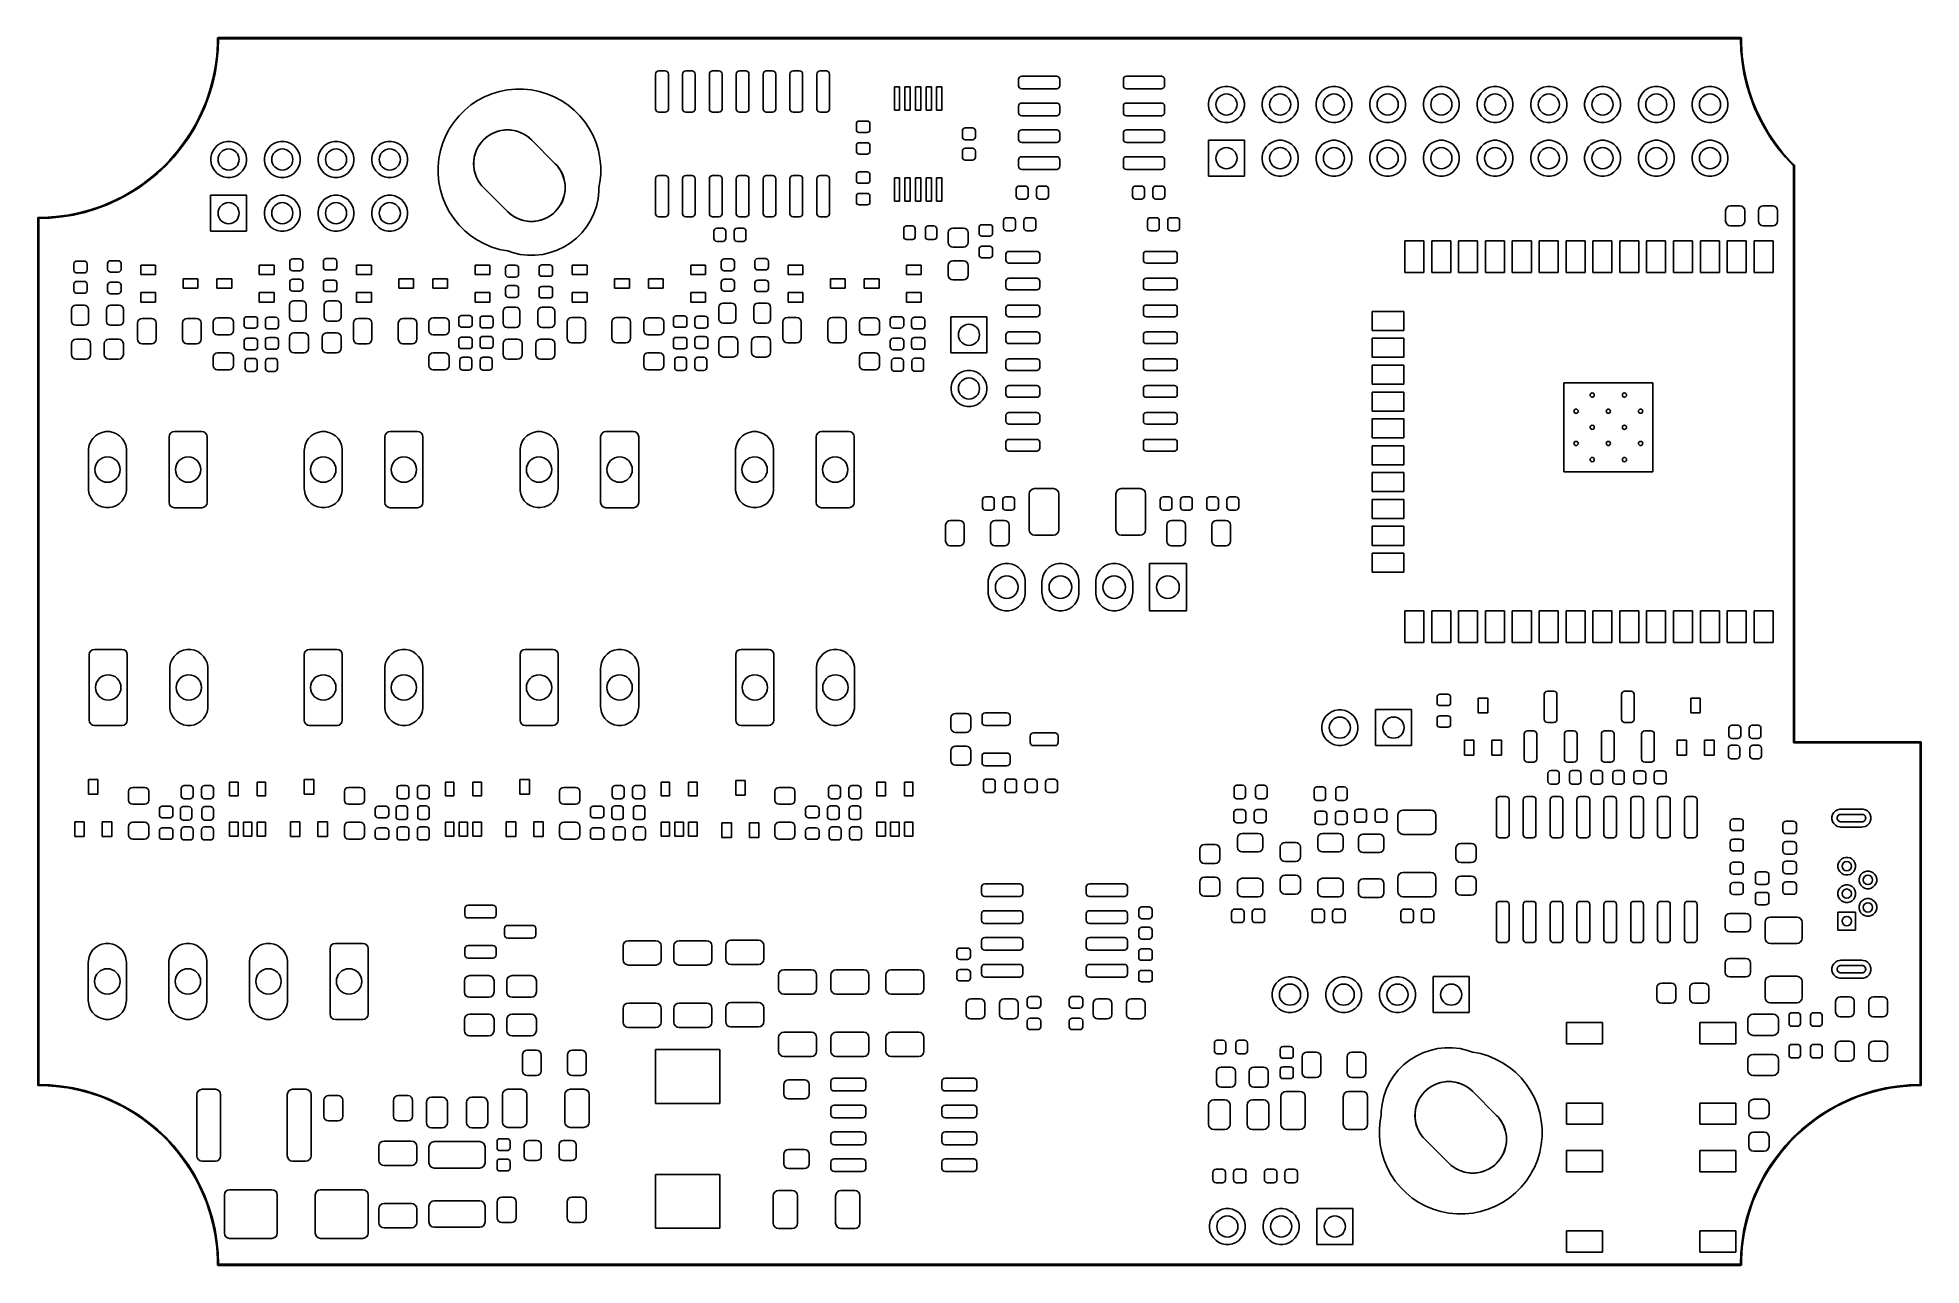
# Model space of a CAD drawing. Extents: x 89 to 178, y -115 to -57.
import ezdxf

# ---------------------------------------------------------------- set-up
doc = ezdxf.new("R2010")
doc.units = 0
doc.layers.add('BLACK', color=7, linetype='CONTINUOUS')

msp = doc.modelspace()

# ---------------------------------------------------------------- linework, layer by layer
at = {"layer": 'BLACK', "linetype": 'CONTINUOUS'}
for p, q in [((97.476903, -56.990433), (97.478689, -56.988646)), ((97.476903, -56.994143), (97.476903, -56.990433)), ((97.478689, -56.988646), (97.479775, -56.985305)), ((97.479775, -56.985305), (97.488023, -56.979312)), ((97.488023, -56.979312), (97.490433, -56.976903)), ((97.490433, -56.976903), (97.491682, -56.976654)), ((97.491682, -56.976654), (97.492275, -56.976224)), ((97.492275, -56.976224), (97.493847, -56.976224)), ((97.493847, -56.976224), (97.5, -56.975)), ((97.5, -56.975), (169.5, -56.975)), ((169.5, -56.975), (169.506153, -56.976224)), ((169.506153, -56.976224), (169.507725, -56.976224)), ((169.507725, -56.976224), (169.508317, -56.976654)), ((169.508317, -56.976654), (169.509567, -56.976903)), ((169.509567, -56.976903), (169.511976, -56.979312)), ((169.511976, -56.979312), (169.520225, -56.985305)), ((169.520225, -56.985305), (169.52131, -56.988646)), ((169.52131, -56.988646), (169.523097, -56.990433)), ((169.523097, -56.990433), (169.523097, -56.994143)), ((97.366282, -58.381279), (97.438709, -57.83114)), ((97.438709, -57.83114), (97.475, -57.277443)), ((97.506747, -57.557562), (97.452067, -58.112736)), ((97.475, -57), (97.476903, -56.994143)), ((97.475, -57.277443), (97.475, -57)), ((97.524182, -57.025), (97.506747, -57.557562)), ((169.47582, -57.025), (97.524182, -57.025)), ((169.493334, -57.558799), (169.47582, -57.025)), ((169.548257, -58.115194), (169.493334, -57.558799)), ((169.523097, -56.994143), (169.525, -57)), ((169.525, -57), (169.52502, -57.278059)), ((169.52502, -57.278059), (169.561473, -57.832981)), ((169.561473, -57.832981), (169.634221, -58.384321)), ((97.361195, -58.663145), (97.234518, -59.206432)), ((97.258029, -58.925502), (97.366282, -58.381279)), ((97.452067, -58.112736), (97.361195, -58.663145)), ((118.19, -58.7), (118.201418, -58.642597)), ((118.19, -60.35), (118.19, -58.7)), ((118.201418, -58.642597), (118.233934, -58.593934)), ((118.233934, -58.593934), (118.282597, -58.561418)), ((118.282597, -58.561418), (118.34, -58.55)), ((118.34, -58.55), (118.64, -58.55)), ((118.64, -58.55), (118.697403, -58.561418)), ((118.697403, -58.561418), (118.746066, -58.593934)), ((118.746066, -58.593934), (118.778582, -58.642597)), ((118.778582, -58.642597), (118.79, -58.7)), ((118.79, -58.7), (118.79, -60.35)), ((119.46, -58.7), (119.471418, -58.642597)), ((119.46, -60.35), (119.46, -58.7)), ((119.471418, -58.642597), (119.503934, -58.593934)), ((119.503934, -58.593934), (119.552597, -58.561418)), ((119.552597, -58.561418), (119.61, -58.55)), ((119.61, -58.55), (119.91, -58.55)), ((119.91, -58.55), (119.967403, -58.561418)), ((119.967403, -58.561418), (120.016066, -58.593934)), ((120.016066, -58.593934), (120.048582, -58.642597)), ((120.048582, -58.642597), (120.06, -58.7)), ((120.06, -58.7), (120.06, -60.35)), ((120.73, -58.7), (120.741418, -58.642597)), ((120.73, -60.35), (120.73, -58.7)), ((120.741418, -58.642597), (120.773934, -58.593934)), ((120.773934, -58.593934), (120.822597, -58.561418)), ((120.822597, -58.561418), (120.88, -58.55)), ((120.88, -58.55), (121.18, -58.55)), ((121.18, -58.55), (121.237403, -58.561418)), ((121.237403, -58.561418), (121.286066, -58.593934)), ((121.286066, -58.593934), (121.318582, -58.642597)), ((121.318582, -58.642597), (121.33, -58.7)), ((121.33, -58.7), (121.33, -60.35)), ((122, -58.7), (122.011418, -58.642597)), ((122, -60.35), (122, -58.7)), ((122.011418, -58.642597), (122.043934, -58.593934)), ((122.043934, -58.593934), (122.092597, -58.561418)), ((122.092597, -58.561418), (122.15, -58.55)), ((122.15, -58.55), (122.45, -58.55)), ((122.45, -58.55), (122.507403, -58.561418)), ((122.507403, -58.561418), (122.556066, -58.593934)), ((122.556066, -58.593934), (122.588582, -58.642597)), ((122.588582, -58.642597), (122.6, -58.7)), ((122.6, -58.7), (122.6, -60.35)), ((123.27, -58.7), (123.281418, -58.642597)), ((123.27, -60.35), (123.27, -58.7)), ((123.281418, -58.642597), (123.313934, -58.593934)), ((123.313934, -58.593934), (123.362597, -58.561418)), ((123.362597, -58.561418), (123.42, -58.55)), ((123.42, -58.55), (123.72, -58.55)), ((123.72, -58.55), (123.777403, -58.561418)), ((123.777403, -58.561418), (123.826066, -58.593934)), ((123.826066, -58.593934), (123.858582, -58.642597)), ((123.858582, -58.642597), (123.87, -58.7)), ((123.87, -58.7), (123.87, -60.35)), ((124.54, -58.7), (124.551418, -58.642597)), ((124.54, -60.35), (124.54, -58.7)), ((124.551418, -58.642597), (124.583934, -58.593934)), ((124.583934, -58.593934), (124.632597, -58.561418)), ((124.632597, -58.561418), (124.69, -58.55)), ((124.69, -58.55), (124.99, -58.55)), ((124.99, -58.55), (125.047403, -58.561418)), ((125.047403, -58.561418), (125.096066, -58.593934)), ((125.096066, -58.593934), (125.128582, -58.642597)), ((125.128582, -58.642597), (125.14, -58.7)), ((125.14, -58.7), (125.14, -60.35)), ((125.81, -58.7), (125.821418, -58.642597)), ((125.81, -60.35), (125.81, -58.7)), ((125.821418, -58.642597), (125.853934, -58.593934)), ((125.853934, -58.593934), (125.902597, -58.561418)), ((125.902597, -58.561418), (125.96, -58.55)), ((125.96, -58.55), (126.26, -58.55)), ((126.26, -58.55), (126.317403, -58.561418)), ((126.317403, -58.561418), (126.366066, -58.593934)), ((126.366066, -58.593934), (126.398582, -58.642597)), ((126.398582, -58.642597), (126.41, -58.7)), ((126.41, -58.7), (126.41, -60.35)), ((169.639532, -58.666793), (169.548257, -58.115194)), ((169.634221, -58.384321), (169.742952, -58.929706)), ((169.766767, -59.211223), (169.639532, -58.666793)), ((96.936052, -59.986918), (97.114414, -59.461481)), ((97.234518, -59.206432), (97.072579, -59.740271)), ((97.114414, -59.461481), (97.258029, -58.925502)), ((110.103765, -59.769328), (110.452857, -59.624729)), ((110.452857, -59.624729), (110.814442, -59.515043)), ((110.814442, -59.515043), (111.185037, -59.441327)), ((111.185037, -59.441327), (111.561072, -59.404291)), ((111.561072, -59.404291), (111.938928, -59.404291)), ((111.938928, -59.404291), (112.314963, -59.441327)), ((112.314963, -59.441327), (112.685558, -59.515043)), ((112.685558, -59.515043), (113.047143, -59.624729)), ((113.047143, -59.624729), (113.396235, -59.769328)), ((129.475, -60.4), (129.475, -59.3)), ((129.475, -59.3), (129.725, -59.3)), ((129.725, -59.3), (129.725, -60.4)), ((129.975, -60.4), (129.975, -59.3)), ((129.975, -59.3), (130.225, -59.3)), ((130.225, -59.3), (130.225, -60.4)), ((130.475, -60.4), (130.475, -59.3)), ((130.475, -59.3), (130.725, -59.3)), ((130.725, -59.3), (130.725, -60.4)), ((130.975, -60.4), (130.975, -59.3)), ((130.975, -59.3), (131.225, -59.3)), ((131.225, -59.3), (131.225, -60.4)), ((131.475, -60.4), (131.475, -59.3)), ((131.475, -59.3), (131.725, -59.3)), ((131.725, -59.3), (131.725, -60.4)), ((135.35, -58.945), (135.361418, -58.887597)), ((135.35, -59.245), (135.35, -58.945)), ((135.361418, -59.302403), (135.35, -59.245)), ((135.361418, -58.887597), (135.393934, -58.838934)), ((135.393934, -59.351066), (135.361418, -59.302403)), ((135.393934, -58.838934), (135.442597, -58.806418)), ((135.442597, -59.383582), (135.393934, -59.351066)), ((135.442597, -58.806418), (135.5, -58.795)), ((135.5, -59.395), (135.442597, -59.383582)), ((135.5, -58.795), (137.15, -58.795)), ((137.15, -59.395), (135.5, -59.395)), ((137.15, -58.795), (137.207403, -58.806418)), ((137.207403, -59.383582), (137.15, -59.395)), ((137.207403, -58.806418), (137.256066, -58.838934)), ((137.256066, -59.351066), (137.207403, -59.383582)), ((137.256066, -58.838934), (137.288582, -58.887597)), ((137.288582, -59.302403), (137.256066, -59.351066)), ((137.288582, -58.887597), (137.3, -58.945)), ((137.3, -59.245), (137.288582, -59.302403)), ((137.3, -58.945), (137.3, -59.245)), ((140.3, -58.945), (140.311418, -58.887597)), ((140.3, -59.245), (140.3, -58.945)), ((140.311418, -59.302403), (140.3, -59.245)), ((140.311418, -58.887597), (140.343934, -58.838934)), ((140.343934, -59.351066), (140.311418, -59.302403)), ((140.343934, -58.838934), (140.392597, -58.806418)), ((140.392597, -59.383582), (140.343934, -59.351066)), ((140.392597, -58.806418), (140.45, -58.795)), ((140.45, -59.395), (140.392597, -59.383582)), ((140.45, -58.795), (142.1, -58.795)), ((142.1, -59.395), (140.45, -59.395)), ((142.1, -58.795), (142.157403, -58.806418)), ((142.157403, -59.383582), (142.1, -59.395)), ((142.157403, -58.806418), (142.206066, -58.838934)), ((142.206066, -59.351066), (142.157403, -59.383582)), ((142.206066, -58.838934), (142.238582, -58.887597)), ((142.238582, -59.302403), (142.206066, -59.351066)), ((142.238582, -58.887597), (142.25, -58.945)), ((142.25, -59.245), (142.238582, -59.302403)), ((142.25, -58.945), (142.25, -59.245)), ((144.425367, -59.734313), (144.517941, -59.595766)), ((144.517941, -59.595766), (144.635766, -59.477941)), ((144.635766, -59.477941), (144.774313, -59.385367)), ((144.774313, -59.385367), (144.928258, -59.321601)), ((144.928258, -59.321601), (145.091685, -59.289093)), ((145.091685, -59.289093), (145.258315, -59.289093)), ((145.258315, -59.289093), (145.421742, -59.321601)), ((145.421742, -59.321601), (145.575687, -59.385367)), ((145.575687, -59.385367), (145.714234, -59.477941)), ((145.714234, -59.477941), (145.832059, -59.595766)), ((145.832059, -59.595766), (145.924633, -59.734313)), ((146.965367, -59.734313), (147.057941, -59.595766)), ((147.057941, -59.595766), (147.175766, -59.477941)), ((147.175766, -59.477941), (147.314313, -59.385367)), ((147.314313, -59.385367), (147.468258, -59.321601)), ((147.468258, -59.321601), (147.631685, -59.289093)), ((147.631685, -59.289093), (147.798315, -59.289093)), ((147.798315, -59.289093), (147.961742, -59.321601)), ((147.961742, -59.321601), (148.115687, -59.385367)), ((148.115687, -59.385367), (148.254234, -59.477941)), ((148.254234, -59.477941), (148.372059, -59.595766)), ((148.372059, -59.595766), (148.464633, -59.734313)), ((149.505367, -59.734313), (149.597941, -59.595766)), ((149.597941, -59.595766), (149.715766, -59.477941)), ((149.715766, -59.477941), (149.854313, -59.385367)), ((149.854313, -59.385367), (150.008258, -59.321601)), ((150.008258, -59.321601), (150.171685, -59.289093)), ((150.171685, -59.289093), (150.338315, -59.289093)), ((150.338315, -59.289093), (150.501742, -59.321601)), ((150.501742, -59.321601), (150.655687, -59.385367)), ((150.655687, -59.385367), (150.794234, -59.477941)), ((150.794234, -59.477941), (150.912059, -59.595766)), ((150.912059, -59.595766), (151.004633, -59.734313)), ((152.045367, -59.734313), (152.137941, -59.595766)), ((152.137941, -59.595766), (152.255766, -59.477941)), ((152.255766, -59.477941), (152.394313, -59.385367)), ((152.394313, -59.385367), (152.548258, -59.321601)), ((152.548258, -59.321601), (152.711685, -59.289093)), ((152.711685, -59.289093), (152.878315, -59.289093)), ((152.878315, -59.289093), (153.041742, -59.321601)), ((153.041742, -59.321601), (153.195687, -59.385367)), ((153.195687, -59.385367), (153.334234, -59.477941)), ((153.334234, -59.477941), (153.452059, -59.595766)), ((153.452059, -59.595766), (153.544633, -59.734313)), ((154.585367, -59.734313), (154.677941, -59.595766)), ((154.677941, -59.595766), (154.795766, -59.477941)), ((154.795766, -59.477941), (154.934313, -59.385367)), ((154.934313, -59.385367), (155.088258, -59.321601)), ((155.088258, -59.321601), (155.251685, -59.289093)), ((155.251685, -59.289093), (155.418315, -59.289093)), ((155.418315, -59.289093), (155.581742, -59.321601)), ((155.581742, -59.321601), (155.735687, -59.385367)), ((155.735687, -59.385367), (155.874234, -59.477941)), ((155.874234, -59.477941), (155.992059, -59.595766)), ((155.992059, -59.595766), (156.084633, -59.734313)), ((157.125367, -59.734313), (157.217941, -59.595766)), ((157.217941, -59.595766), (157.335766, -59.477941)), ((157.335766, -59.477941), (157.474313, -59.385367)), ((157.474313, -59.385367), (157.628258, -59.321601)), ((157.628258, -59.321601), (157.791685, -59.289093)), ((157.791685, -59.289093), (157.958315, -59.289093)), ((157.958315, -59.289093), (158.121742, -59.321601)), ((158.121742, -59.321601), (158.275687, -59.385367)), ((158.275687, -59.385367), (158.414234, -59.477941)), ((158.414234, -59.477941), (158.532059, -59.595766)), ((158.532059, -59.595766), (158.624633, -59.734313)), ((159.665367, -59.734313), (159.757941, -59.595766)), ((159.757941, -59.595766), (159.875766, -59.477941)), ((159.875766, -59.477941), (160.014313, -59.385367)), ((160.014313, -59.385367), (160.168258, -59.321601)), ((160.168258, -59.321601), (160.331685, -59.289093)), ((160.331685, -59.289093), (160.498315, -59.289093)), ((160.498315, -59.289093), (160.661742, -59.321601)), ((160.661742, -59.321601), (160.815687, -59.385367)), ((160.815687, -59.385367), (160.954234, -59.477941)), ((160.954234, -59.477941), (161.072059, -59.595766)), ((161.072059, -59.595766), (161.164633, -59.734313)), ((162.205367, -59.734313), (162.297941, -59.595766)), ((162.297941, -59.595766), (162.415766, -59.477941)), ((162.415766, -59.477941), (162.554313, -59.385367)), ((162.554313, -59.385367), (162.708258, -59.321601)), ((162.708258, -59.321601), (162.871685, -59.289093)), ((162.871685, -59.289093), (163.038315, -59.289093)), ((163.038315, -59.289093), (163.201742, -59.321601)), ((163.201742, -59.321601), (163.355687, -59.385367)), ((163.355687, -59.385367), (163.494234, -59.477941)), ((163.494234, -59.477941), (163.612059, -59.595766)), ((163.612059, -59.595766), (163.704633, -59.734313)), ((164.745367, -59.734313), (164.837941, -59.595766)), ((164.837941, -59.595766), (164.955766, -59.477941)), ((164.955766, -59.477941), (165.094313, -59.385367)), ((165.094313, -59.385367), (165.248258, -59.321601)), ((165.248258, -59.321601), (165.411685, -59.289093)), ((165.411685, -59.289093), (165.578315, -59.289093)), ((165.578315, -59.289093), (165.741742, -59.321601)), ((165.741742, -59.321601), (165.895687, -59.385367)), ((165.895687, -59.385367), (166.034234, -59.477941)), ((166.034234, -59.477941), (166.152059, -59.595766)), ((166.152059, -59.595766), (166.244633, -59.734313)), ((167.285367, -59.734313), (167.377941, -59.595766)), ((167.377941, -59.595766), (167.495766, -59.477941)), ((167.495766, -59.477941), (167.634313, -59.385367)), ((167.634313, -59.385367), (167.788258, -59.321601)), ((167.788258, -59.321601), (167.951685, -59.289093)), ((167.951685, -59.289093), (168.118315, -59.289093)), ((168.118315, -59.289093), (168.281742, -59.321601)), ((168.281742, -59.321601), (168.435687, -59.385367)), ((168.435687, -59.385367), (168.574234, -59.477941)), ((168.574234, -59.477941), (168.692059, -59.595766)), ((168.692059, -59.595766), (168.784633, -59.734313)), ((169.742952, -58.929706), (169.887199, -59.466791)), ((169.929416, -59.746141), (169.766767, -59.211223)), ((169.887199, -59.466791), (170.06634, -59.993266)), ((96.478287, -60.997227), (96.723706, -60.499566)), ((96.876073, -60.262376), (96.64584, -60.770511)), ((96.723706, -60.499566), (96.936052, -59.986918)), ((97.072579, -59.740271), (96.876073, -60.262376)), ((108.897081, -60.664265), (109.164265, -60.397081)), ((109.164265, -60.397081), (109.456351, -60.157372)), ((109.456351, -60.157372), (109.770526, -59.947447)), ((109.770526, -59.947447), (110.103765, -59.769328)), ((113.396235, -59.769328), (113.729474, -59.947447)), ((113.729474, -59.947447), (114.043649, -60.157372)), ((114.043649, -60.157372), (114.335735, -60.397081)), ((114.335735, -60.397081), (114.602919, -60.664265)), ((118.201418, -60.407403), (118.19, -60.35)), ((118.233934, -60.456066), (118.201418, -60.407403)), ((118.282597, -60.488582), (118.233934, -60.456066)), ((118.34, -60.5), (118.282597, -60.488582)), ((118.64, -60.5), (118.34, -60.5)), ((118.697403, -60.488582), (118.64, -60.5)), ((118.746066, -60.456066), (118.697403, -60.488582)), ((118.778582, -60.407403), (118.746066, -60.456066)), ((118.79, -60.35), (118.778582, -60.407403)), ((119.471418, -60.407403), (119.46, -60.35)), ((119.503934, -60.456066), (119.471418, -60.407403)), ((119.552597, -60.488582), (119.503934, -60.456066)), ((119.61, -60.5), (119.552597, -60.488582)), ((119.91, -60.5), (119.61, -60.5)), ((119.967403, -60.488582), (119.91, -60.5)), ((120.016066, -60.456066), (119.967403, -60.488582)), ((120.048582, -60.407403), (120.016066, -60.456066)), ((120.06, -60.35), (120.048582, -60.407403)), ((120.741418, -60.407403), (120.73, -60.35)), ((120.773934, -60.456066), (120.741418, -60.407403)), ((120.822597, -60.488582), (120.773934, -60.456066)), ((120.88, -60.5), (120.822597, -60.488582)), ((121.18, -60.5), (120.88, -60.5)), ((121.237403, -60.488582), (121.18, -60.5)), ((121.286066, -60.456066), (121.237403, -60.488582)), ((121.318582, -60.407403), (121.286066, -60.456066)), ((121.33, -60.35), (121.318582, -60.407403)), ((122.011418, -60.407403), (122, -60.35)), ((122.043934, -60.456066), (122.011418, -60.407403)), ((122.092597, -60.488582), (122.043934, -60.456066)), ((122.15, -60.5), (122.092597, -60.488582)), ((122.45, -60.5), (122.15, -60.5)), ((122.507403, -60.488582), (122.45, -60.5)), ((122.556066, -60.456066), (122.507403, -60.488582)), ((122.588582, -60.407403), (122.556066, -60.456066)), ((122.6, -60.35), (122.588582, -60.407403)), ((123.281418, -60.407403), (123.27, -60.35)), ((123.313934, -60.456066), (123.281418, -60.407403)), ((123.362597, -60.488582), (123.313934, -60.456066)), ((123.42, -60.5), (123.362597, -60.488582)), ((123.72, -60.5), (123.42, -60.5)), ((123.777403, -60.488582), (123.72, -60.5)), ((123.826066, -60.456066), (123.777403, -60.488582)), ((123.858582, -60.407403), (123.826066, -60.456066)), ((123.87, -60.35), (123.858582, -60.407403)), ((124.551418, -60.407403), (124.54, -60.35)), ((124.583934, -60.456066), (124.551418, -60.407403)), ((124.632597, -60.488582), (124.583934, -60.456066)), ((124.69, -60.5), (124.632597, -60.488582)), ((124.99, -60.5), (124.69, -60.5)), ((125.047403, -60.488582), (124.99, -60.5)), ((125.096066, -60.456066), (125.047403, -60.488582)), ((125.128582, -60.407403), (125.096066, -60.456066)), ((125.14, -60.35), (125.128582, -60.407403)), ((125.821418, -60.407403), (125.81, -60.35)), ((125.853934, -60.456066), (125.821418, -60.407403)), ((125.902597, -60.488582), (125.853934, -60.456066)), ((125.96, -60.5), (125.902597, -60.488582)), ((126.26, -60.5), (125.96, -60.5)), ((126.317403, -60.488582), (126.26, -60.5)), ((126.366066, -60.456066), (126.317403, -60.488582)), ((126.398582, -60.407403), (126.366066, -60.456066)), ((126.41, -60.35), (126.398582, -60.407403)), ((129.725, -60.4), (129.475, -60.4)), ((130.225, -60.4), (129.975, -60.4)), ((130.725, -60.4), (130.475, -60.4)), ((131.225, -60.4), (130.975, -60.4)), ((131.725, -60.4), (131.475, -60.4)), ((135.35, -60.215), (135.361418, -60.157597)), ((135.35, -60.515), (135.35, -60.215)), ((135.361418, -60.572403), (135.35, -60.515)), ((135.361418, -60.157597), (135.393934, -60.108934)), ((135.393934, -60.108934), (135.442597, -60.076418)), ((135.442597, -60.076418), (135.5, -60.065)), ((135.5, -60.065), (137.15, -60.065)), ((137.15, -60.065), (137.207403, -60.076418)), ((137.207403, -60.076418), (137.256066, -60.108934)), ((137.256066, -60.108934), (137.288582, -60.157597)), ((137.288582, -60.157597), (137.3, -60.215)), ((137.3, -60.515), (137.288582, -60.572403)), ((137.3, -60.215), (137.3, -60.515)), ((140.3, -60.215), (140.311418, -60.157597)), ((140.3, -60.515), (140.3, -60.215)), ((140.311418, -60.572403), (140.3, -60.515)), ((140.311418, -60.157597), (140.343934, -60.108934)), ((140.343934, -60.108934), (140.392597, -60.076418)), ((140.392597, -60.076418), (140.45, -60.065)), ((140.45, -60.065), (142.1, -60.065)), ((142.1, -60.065), (142.157403, -60.076418)), ((142.157403, -60.076418), (142.206066, -60.108934)), ((142.206066, -60.108934), (142.238582, -60.157597)), ((142.238582, -60.157597), (142.25, -60.215)), ((142.25, -60.515), (142.238582, -60.572403)), ((142.25, -60.215), (142.25, -60.515)), ((144.329093, -60.051685), (144.361601, -59.888258)), ((144.329093, -60.218315), (144.329093, -60.051685)), ((144.361601, -60.381742), (144.329093, -60.218315)), ((144.361601, -59.888258), (144.425367, -59.734313)), ((144.425367, -60.535687), (144.361601, -60.381742)), ((144.517941, -60.674234), (144.425367, -60.535687)), ((145.924633, -60.535687), (145.832059, -60.674234)), ((145.924633, -59.734313), (145.988399, -59.888258)), ((145.988399, -60.381742), (145.924633, -60.535687)), ((145.988399, -59.888258), (146.020907, -60.051685)), ((146.020907, -60.218315), (145.988399, -60.381742)), ((146.020907, -60.051685), (146.020907, -60.218315)), ((146.869093, -60.051685), (146.901601, -59.888258)), ((146.869093, -60.218315), (146.869093, -60.051685)), ((146.901601, -60.381742), (146.869093, -60.218315)), ((146.901601, -59.888258), (146.965367, -59.734313)), ((146.965367, -60.535687), (146.901601, -60.381742)), ((147.057941, -60.674234), (146.965367, -60.535687)), ((148.464633, -60.535687), (148.372059, -60.674234)), ((148.464633, -59.734313), (148.528399, -59.888258)), ((148.528399, -60.381742), (148.464633, -60.535687)), ((148.528399, -59.888258), (148.560907, -60.051685)), ((148.560907, -60.218315), (148.528399, -60.381742)), ((148.560907, -60.051685), (148.560907, -60.218315)), ((149.409093, -60.051685), (149.441601, -59.888258)), ((149.409093, -60.218315), (149.409093, -60.051685)), ((149.441601, -60.381742), (149.409093, -60.218315)), ((149.441601, -59.888258), (149.505367, -59.734313)), ((149.505367, -60.535687), (149.441601, -60.381742)), ((149.597941, -60.674234), (149.505367, -60.535687)), ((151.004633, -60.535687), (150.912059, -60.674234)), ((151.004633, -59.734313), (151.068399, -59.888258)), ((151.068399, -60.381742), (151.004633, -60.535687)), ((151.068399, -59.888258), (151.100907, -60.051685)), ((151.100907, -60.218315), (151.068399, -60.381742)), ((151.100907, -60.051685), (151.100907, -60.218315)), ((151.949093, -60.051685), (151.981601, -59.888258)), ((151.949093, -60.218315), (151.949093, -60.051685)), ((151.981601, -60.381742), (151.949093, -60.218315)), ((151.981601, -59.888258), (152.045367, -59.734313)), ((152.045367, -60.535687), (151.981601, -60.381742)), ((152.137941, -60.674234), (152.045367, -60.535687)), ((153.544633, -60.535687), (153.452059, -60.674234)), ((153.544633, -59.734313), (153.608399, -59.888258)), ((153.608399, -60.381742), (153.544633, -60.535687)), ((153.608399, -59.888258), (153.640907, -60.051685)), ((153.640907, -60.218315), (153.608399, -60.381742)), ((153.640907, -60.051685), (153.640907, -60.218315)), ((154.489093, -60.051685), (154.521601, -59.888258)), ((154.489093, -60.218315), (154.489093, -60.051685)), ((154.521601, -60.381742), (154.489093, -60.218315)), ((154.521601, -59.888258), (154.585367, -59.734313)), ((154.585367, -60.535687), (154.521601, -60.381742)), ((154.677941, -60.674234), (154.585367, -60.535687)), ((156.084633, -60.535687), (155.992059, -60.674234)), ((156.084633, -59.734313), (156.148399, -59.888258)), ((156.148399, -60.381742), (156.084633, -60.535687)), ((156.148399, -59.888258), (156.180907, -60.051685)), ((156.180907, -60.218315), (156.148399, -60.381742)), ((156.180907, -60.051685), (156.180907, -60.218315)), ((157.029093, -60.051685), (157.061601, -59.888258)), ((157.029093, -60.218315), (157.029093, -60.051685)), ((157.061601, -60.381742), (157.029093, -60.218315)), ((157.061601, -59.888258), (157.125367, -59.734313)), ((157.125367, -60.535687), (157.061601, -60.381742)), ((157.217941, -60.674234), (157.125367, -60.535687)), ((158.624633, -60.535687), (158.532059, -60.674234)), ((158.624633, -59.734313), (158.688399, -59.888258)), ((158.688399, -60.381742), (158.624633, -60.535687)), ((158.688399, -59.888258), (158.720907, -60.051685)), ((158.720907, -60.218315), (158.688399, -60.381742)), ((158.720907, -60.051685), (158.720907, -60.218315)), ((159.569093, -60.051685), (159.601601, -59.888258)), ((159.569093, -60.218315), (159.569093, -60.051685)), ((159.601601, -60.381742), (159.569093, -60.218315)), ((159.601601, -59.888258), (159.665367, -59.734313)), ((159.665367, -60.535687), (159.601601, -60.381742)), ((159.757941, -60.674234), (159.665367, -60.535687)), ((161.164633, -60.535687), (161.072059, -60.674234)), ((161.164633, -59.734313), (161.228399, -59.888258)), ((161.228399, -60.381742), (161.164633, -60.535687)), ((161.228399, -59.888258), (161.260907, -60.051685)), ((161.260907, -60.218315), (161.228399, -60.381742)), ((161.260907, -60.051685), (161.260907, -60.218315)), ((162.109093, -60.051685), (162.141601, -59.888258)), ((162.109093, -60.218315), (162.109093, -60.051685)), ((162.141601, -60.381742), (162.109093, -60.218315)), ((162.141601, -59.888258), (162.205367, -59.734313)), ((162.205367, -60.535687), (162.141601, -60.381742)), ((162.297941, -60.674234), (162.205367, -60.535687)), ((163.704633, -60.535687), (163.612059, -60.674234)), ((163.704633, -59.734313), (163.768399, -59.888258)), ((163.768399, -60.381742), (163.704633, -60.535687)), ((163.768399, -59.888258), (163.800907, -60.051685)), ((163.800907, -60.218315), (163.768399, -60.381742)), ((163.800907, -60.051685), (163.800907, -60.218315)), ((164.649093, -60.051685), (164.681601, -59.888258)), ((164.649093, -60.218315), (164.649093, -60.051685)), ((164.681601, -60.381742), (164.649093, -60.218315)), ((164.681601, -59.888258), (164.745367, -59.734313)), ((164.745367, -60.535687), (164.681601, -60.381742)), ((164.837941, -60.674234), (164.745367, -60.535687)), ((166.244633, -60.535687), (166.152059, -60.674234)), ((166.244633, -59.734313), (166.308399, -59.888258)), ((166.308399, -60.381742), (166.244633, -60.535687)), ((166.308399, -59.888258), (166.340907, -60.051685)), ((166.340907, -60.218315), (166.308399, -60.381742)), ((166.340907, -60.051685), (166.340907, -60.218315)), ((167.189093, -60.051685), (167.221601, -59.888258)), ((167.189093, -60.218315), (167.189093, -60.051685)), ((167.221601, -60.381742), (167.189093, -60.218315)), ((167.221601, -59.888258), (167.285367, -59.734313)), ((167.285367, -60.535687), (167.221601, -60.381742)), ((167.377941, -60.674234), (167.285367, -60.535687)), ((168.784633, -60.535687), (168.692059, -60.674234)), ((168.784633, -59.734313), (168.848399, -59.888258)), ((168.848399, -60.381742), (168.784633, -60.535687)), ((168.848399, -59.888258), (168.880907, -60.051685)), ((168.880907, -60.218315), (168.848399, -60.381742)), ((168.880907, -60.051685), (168.880907, -60.218315)), ((170.126777, -60.269248), (169.929416, -59.746141)), ((170.06634, -59.993266), (170.279606, -60.506866)), ((170.358003, -60.778294), (170.126777, -60.269248)), ((170.279606, -60.506866), (170.526078, -61.005383)), ((96.382867, -61.2625), (96.088278, -61.736236)), ((96.200844, -61.477772), (96.478287, -60.997227)), ((96.64584, -60.770511), (96.382867, -61.2625)), ((108.269328, -61.603765), (108.366282, -61.422374)), ((108.366282, -61.422374), (108.3836, -61.386415)), ((108.3836, -61.386415), (108.396345, -61.36613)), ((108.396345, -61.36613), (108.447447, -61.270526)), ((108.447447, -61.270526), (108.657372, -60.956351)), ((108.657372, -60.956351), (108.897081, -60.664265)), ((110.572021, -61.456108), (110.810803, -61.378523)), ((110.572021, -61.456108), (110.810803, -61.378523)), ((110.810803, -61.378523), (111.05878, -61.339247)), ((110.810803, -61.378523), (111.05878, -61.339247)), ((111.05878, -61.339247), (111.30985, -61.339247)), ((111.05878, -61.339247), (111.30985, -61.339247)), ((111.30985, -61.339247), (111.557827, -61.378523)), ((111.30985, -61.339247), (111.557827, -61.378523)), ((111.557827, -61.378523), (111.796609, -61.456108)), ((111.557827, -61.378523), (111.796609, -61.456108)), ((114.602919, -60.664265), (114.842628, -60.956351)), ((114.842628, -60.956351), (115.052553, -61.270526)), ((115.052553, -61.270526), (115.230672, -61.603765)), ((127.68, -61.055), (127.690276, -61.003338)), ((127.68, -61.325), (127.68, -61.055)), ((127.690276, -61.376662), (127.68, -61.325)), ((127.690276, -61.003338), (127.719541, -60.959541)), ((127.719541, -61.420459), (127.690276, -61.376662)), ((127.719541, -60.959541), (127.763338, -60.930276)), ((127.763338, -61.449724), (127.719541, -61.420459)), ((127.763338, -60.930276), (127.815, -60.92)), ((127.815, -60.92), (128.185, -60.92)), ((128.185, -60.92), (128.236662, -60.930276)), ((128.236662, -60.930276), (128.280459, -60.959541)), ((128.280459, -61.420459), (128.236662, -61.449724)), ((128.280459, -60.959541), (128.309724, -61.003338)), ((128.309724, -61.376662), (128.280459, -61.420459)), ((128.309724, -61.003338), (128.32, -61.055)), ((128.32, -61.325), (128.309724, -61.376662)), ((128.32, -61.055), (128.32, -61.325)), ((132.69, -61.38), (132.700657, -61.326424)), ((132.69, -61.66), (132.69, -61.38)), ((132.700657, -61.326424), (132.731005, -61.281005)), ((132.731005, -61.281005), (132.776424, -61.250657)), ((132.776424, -61.250657), (132.83, -61.24)), ((132.83, -61.24), (133.17, -61.24)), ((133.17, -61.24), (133.223576, -61.250657)), ((133.223576, -61.250657), (133.268995, -61.281005)), ((133.268995, -61.281005), (133.299343, -61.326424)), ((133.299343, -61.326424), (133.31, -61.38)), ((133.31, -61.38), (133.31, -61.66)), ((135.35, -61.485), (135.361418, -61.427597)), ((135.393934, -60.621066), (135.361418, -60.572403)), ((135.361418, -61.427597), (135.393934, -61.378934)), ((135.442597, -60.653582), (135.393934, -60.621066)), ((135.393934, -61.378934), (135.442597, -61.346418)), ((135.5, -60.665), (135.442597, -60.653582)), ((135.442597, -61.346418), (135.5, -61.335)), ((137.15, -60.665), (135.5, -60.665)), ((135.5, -61.335), (137.15, -61.335)), ((137.207403, -60.653582), (137.15, -60.665)), ((137.15, -61.335), (137.207403, -61.346418)), ((137.256066, -60.621066), (137.207403, -60.653582)), ((137.207403, -61.346418), (137.256066, -61.378934)), ((137.288582, -60.572403), (137.256066, -60.621066)), ((137.256066, -61.378934), (137.288582, -61.427597)), ((137.288582, -61.427597), (137.3, -61.485)), ((140.3, -61.485), (140.311418, -61.427597)), ((140.343934, -60.621066), (140.311418, -60.572403)), ((140.311418, -61.427597), (140.343934, -61.378934)), ((140.392597, -60.653582), (140.343934, -60.621066)), ((140.343934, -61.378934), (140.392597, -61.346418)), ((140.45, -60.665), (140.392597, -60.653582)), ((140.392597, -61.346418), (140.45, -61.335)), ((142.1, -60.665), (140.45, -60.665)), ((140.45, -61.335), (142.1, -61.335)), ((142.157403, -60.653582), (142.1, -60.665)), ((142.1, -61.335), (142.157403, -61.346418)), ((142.206066, -60.621066), (142.157403, -60.653582)), ((142.157403, -61.346418), (142.206066, -61.378934)), ((142.238582, -60.572403), (142.206066, -60.621066)), ((142.206066, -61.378934), (142.238582, -61.427597)), ((142.238582, -61.427597), (142.25, -61.485)), ((144.635766, -60.792059), (144.517941, -60.674234)), ((144.774313, -60.884633), (144.635766, -60.792059)), ((144.928258, -60.948399), (144.774313, -60.884633)), ((145.091685, -60.980907), (144.928258, -60.948399)), ((145.258315, -60.980907), (145.091685, -60.980907)), ((145.421742, -60.948399), (145.258315, -60.980907)), ((145.575687, -60.884633), (145.421742, -60.948399)), ((145.714234, -60.792059), (145.575687, -60.884633)), ((145.832059, -60.674234), (145.714234, -60.792059)), ((147.175766, -60.792059), (147.057941, -60.674234)), ((147.314313, -60.884633), (147.175766, -60.792059)), ((147.468258, -60.948399), (147.314313, -60.884633)), ((147.631685, -60.980907), (147.468258, -60.948399)), ((147.798315, -60.980907), (147.631685, -60.980907)), ((147.961742, -60.948399), (147.798315, -60.980907)), ((148.115687, -60.884633), (147.961742, -60.948399)), ((148.254234, -60.792059), (148.115687, -60.884633)), ((148.372059, -60.674234), (148.254234, -60.792059)), ((149.715766, -60.792059), (149.597941, -60.674234)), ((149.854313, -60.884633), (149.715766, -60.792059)), ((150.008258, -60.948399), (149.854313, -60.884633)), ((150.171685, -60.980907), (150.008258, -60.948399)), ((150.338315, -60.980907), (150.171685, -60.980907)), ((150.501742, -60.948399), (150.338315, -60.980907)), ((150.655687, -60.884633), (150.501742, -60.948399)), ((150.794234, -60.792059), (150.655687, -60.884633)), ((150.912059, -60.674234), (150.794234, -60.792059)), ((152.255766, -60.792059), (152.137941, -60.674234)), ((152.394313, -60.884633), (152.255766, -60.792059)), ((152.548258, -60.948399), (152.394313, -60.884633)), ((152.711685, -60.980907), (152.548258, -60.948399)), ((152.878315, -60.980907), (152.711685, -60.980907)), ((153.041742, -60.948399), (152.878315, -60.980907)), ((153.195687, -60.884633), (153.041742, -60.948399)), ((153.334234, -60.792059), (153.195687, -60.884633)), ((153.452059, -60.674234), (153.334234, -60.792059)), ((154.795766, -60.792059), (154.677941, -60.674234)), ((154.934313, -60.884633), (154.795766, -60.792059)), ((155.088258, -60.948399), (154.934313, -60.884633)), ((155.251685, -60.980907), (155.088258, -60.948399)), ((155.418315, -60.980907), (155.251685, -60.980907)), ((155.581742, -60.948399), (155.418315, -60.980907)), ((155.735687, -60.884633), (155.581742, -60.948399)), ((155.874234, -60.792059), (155.735687, -60.884633)), ((155.992059, -60.674234), (155.874234, -60.792059)), ((157.335766, -60.792059), (157.217941, -60.674234)), ((157.474313, -60.884633), (157.335766, -60.792059)), ((157.628258, -60.948399), (157.474313, -60.884633)), ((157.791685, -60.980907), (157.628258, -60.948399)), ((157.958315, -60.980907), (157.791685, -60.980907)), ((158.121742, -60.948399), (157.958315, -60.980907)), ((158.275687, -60.884633), (158.121742, -60.948399)), ((158.414234, -60.792059), (158.275687, -60.884633)), ((158.532059, -60.674234), (158.414234, -60.792059)), ((159.875766, -60.792059), (159.757941, -60.674234)), ((160.014313, -60.884633), (159.875766, -60.792059)), ((160.168258, -60.948399), (160.014313, -60.884633)), ((160.331685, -60.980907), (160.168258, -60.948399)), ((160.498315, -60.980907), (160.331685, -60.980907)), ((160.661742, -60.948399), (160.498315, -60.980907)), ((160.815687, -60.884633), (160.661742, -60.948399)), ((160.954234, -60.792059), (160.815687, -60.884633)), ((161.072059, -60.674234), (160.954234, -60.792059)), ((162.415766, -60.792059), (162.297941, -60.674234)), ((162.554313, -60.884633), (162.415766, -60.792059)), ((162.708258, -60.948399), (162.554313, -60.884633)), ((162.871685, -60.980907), (162.708258, -60.948399)), ((163.038315, -60.980907), (162.871685, -60.980907)), ((163.201742, -60.948399), (163.038315, -60.980907)), ((163.355687, -60.884633), (163.201742, -60.948399)), ((163.494234, -60.792059), (163.355687, -60.884633)), ((163.612059, -60.674234), (163.494234, -60.792059)), ((164.955766, -60.792059), (164.837941, -60.674234)), ((165.094313, -60.884633), (164.955766, -60.792059)), ((165.248258, -60.948399), (165.094313, -60.884633)), ((165.411685, -60.980907), (165.248258, -60.948399)), ((165.578315, -60.980907), (165.411685, -60.980907)), ((165.741742, -60.948399), (165.578315, -60.980907)), ((165.895687, -60.884633), (165.741742, -60.948399)), ((166.034234, -60.792059), (165.895687, -60.884633)), ((166.152059, -60.674234), (166.034234, -60.792059)), ((167.495766, -60.792059), (167.377941, -60.674234)), ((167.634313, -60.884633), (167.495766, -60.792059)), ((167.788258, -60.948399), (167.634313, -60.884633)), ((167.951685, -60.980907), (167.788258, -60.948399)), ((168.118315, -60.980907), (167.951685, -60.980907)), ((168.281742, -60.948399), (168.118315, -60.980907)), ((168.435687, -60.884633), (168.281742, -60.948399)), ((168.574234, -60.792059), (168.435687, -60.884633)), ((168.692059, -60.674234), (168.574234, -60.792059)), ((170.622098, -61.271088), (170.358003, -60.778294)), ((170.526078, -61.005383), (170.804698, -61.486672)), ((170.917928, -61.745511), (170.622098, -61.271088)), ((95.763337, -62.189691), (95.409434, -62.620923)), ((95.554773, -62.379363), (95.892566, -61.939143)), ((96.088278, -61.736236), (95.763337, -62.189691)), ((95.892566, -61.939143), (96.200844, -61.477772)), ((97.186601, -62.488258), (97.250367, -62.334313)), ((97.250367, -62.334313), (97.342941, -62.195766)), ((97.342941, -62.195766), (97.460766, -62.077941)), ((97.460766, -62.077941), (97.599313, -61.985367)), ((97.599313, -61.985367), (97.753258, -61.921601)), ((97.753258, -61.921601), (97.916685, -61.889093)), ((97.916685, -61.889093), (98.083315, -61.889093)), ((98.083315, -61.889093), (98.246742, -61.921601)), ((98.246742, -61.921601), (98.400687, -61.985367)), ((98.400687, -61.985367), (98.539234, -62.077941)), ((98.539234, -62.077941), (98.657059, -62.195766)), ((98.657059, -62.195766), (98.749633, -62.334313)), ((98.749633, -62.334313), (98.813399, -62.488258)), ((99.726601, -62.488258), (99.790367, -62.334313)), ((99.790367, -62.334313), (99.882941, -62.195766)), ((99.882941, -62.195766), (100.000766, -62.077941)), ((100.000766, -62.077941), (100.139313, -61.985367)), ((100.139313, -61.985367), (100.293258, -61.921601)), ((100.293258, -61.921601), (100.456685, -61.889093)), ((100.456685, -61.889093), (100.623315, -61.889093)), ((100.623315, -61.889093), (100.786742, -61.921601)), ((100.786742, -61.921601), (100.940687, -61.985367)), ((100.940687, -61.985367), (101.079234, -62.077941)), ((101.079234, -62.077941), (101.197059, -62.195766)), ((101.197059, -62.195766), (101.289633, -62.334313)), ((101.289633, -62.334313), (101.353399, -62.488258)), ((102.266601, -62.488258), (102.330367, -62.334313)), ((102.330367, -62.334313), (102.422941, -62.195766)), ((102.422941, -62.195766), (102.540766, -62.077941)), ((102.540766, -62.077941), (102.679313, -61.985367)), ((102.679313, -61.985367), (102.833258, -61.921601)), ((102.833258, -61.921601), (102.996685, -61.889093)), ((102.996685, -61.889093), (103.163315, -61.889093)), ((103.163315, -61.889093), (103.326742, -61.921601)), ((103.326742, -61.921601), (103.480687, -61.985367)), ((103.480687, -61.985367), (103.619234, -62.077941)), ((103.619234, -62.077941), (103.737059, -62.195766)), ((103.737059, -62.195766), (103.829633, -62.334313)), ((103.829633, -62.334313), (103.893399, -62.488258)), ((104.806601, -62.488258), (104.870367, -62.334313)), ((104.870367, -62.334313), (104.962941, -62.195766)), ((104.962941, -62.195766), (105.080766, -62.077941)), ((105.080766, -62.077941), (105.219313, -61.985367)), ((105.219313, -61.985367), (105.373258, -61.921601)), ((105.373258, -61.921601), (105.536685, -61.889093)), ((105.536685, -61.889093), (105.703315, -61.889093)), ((105.703315, -61.889093), (105.866742, -61.921601)), ((105.866742, -61.921601), (106.020687, -61.985367)), ((106.020687, -61.985367), (106.159234, -62.077941)), ((106.159234, -62.077941), (106.277059, -62.195766)), ((106.277059, -62.195766), (106.369633, -62.334313)), ((106.369633, -62.334313), (106.433399, -62.488258)), ((107.941327, -62.685037), (108.015043, -62.314442)), ((108.015043, -62.314442), (108.124729, -61.952857)), ((108.124729, -61.952857), (108.269328, -61.603765)), ((109.628523, -62.560803), (109.706108, -62.322021)), ((109.628523, -62.560803), (109.706108, -62.322021)), ((109.706108, -62.322021), (109.82009, -62.098318)), ((109.706108, -62.322021), (109.82009, -62.098318)), ((109.82009, -62.098318), (109.967665, -61.895198)), ((109.82009, -62.098318), (109.967665, -61.895198)), ((109.967665, -61.895198), (110.145198, -61.717665)), ((109.967665, -61.895198), (110.145198, -61.717665)), ((110.145198, -61.717665), (110.348318, -61.57009)), ((110.145198, -61.717665), (110.348318, -61.57009)), ((110.348318, -61.57009), (110.572021, -61.456108)), ((110.348318, -61.57009), (110.572021, -61.456108)), ((111.796609, -61.456108), (112.020312, -61.57009)), ((111.796609, -61.456108), (112.020312, -61.57009)), ((112.020312, -61.57009), (112.223432, -61.717665)), ((112.020312, -61.57009), (112.223432, -61.717665)), ((112.223432, -61.717665), (112.315686, -61.802944)), ((112.223432, -61.717665), (112.315686, -61.802944)), ((112.315686, -61.802944), (113.447056, -62.934314)), ((112.315686, -61.802944), (113.447056, -62.934314)), ((115.230672, -61.603765), (115.375271, -61.952857)), ((115.375271, -61.952857), (115.484957, -62.314442)), ((115.484957, -62.314442), (115.558673, -62.685037)), ((127.68, -62.075), (127.690276, -62.023338)), ((127.68, -62.345), (127.68, -62.075)), ((127.690276, -62.023338), (127.719541, -61.979541)), ((127.719541, -61.979541), (127.763338, -61.950276)), ((127.815, -61.46), (127.763338, -61.449724)), ((127.763338, -61.950276), (127.815, -61.94)), ((128.185, -61.46), (127.815, -61.46)), ((127.815, -61.94), (128.185, -61.94)), ((128.236662, -61.449724), (128.185, -61.46)), ((128.185, -61.94), (128.236662, -61.950276)), ((128.236662, -61.950276), (128.280459, -61.979541)), ((128.280459, -61.979541), (128.309724, -62.023338)), ((128.309724, -62.023338), (128.32, -62.075)), ((128.32, -62.075), (128.32, -62.345)), ((132.700657, -61.713576), (132.69, -61.66)), ((132.69, -62.34), (132.700657, -62.286424)), ((132.731005, -61.758995), (132.700657, -61.713576)), ((132.700657, -62.286424), (132.731005, -62.241005)), ((132.776424, -61.789343), (132.731005, -61.758995)), ((132.731005, -62.241005), (132.776424, -62.210657)), ((132.83, -61.8), (132.776424, -61.789343)), ((132.776424, -62.210657), (132.83, -62.2)), ((133.17, -61.8), (132.83, -61.8)), ((132.83, -62.2), (133.17, -62.2)), ((133.223576, -61.789343), (133.17, -61.8)), ((133.17, -62.2), (133.223576, -62.210657)), ((133.268995, -61.758995), (133.223576, -61.789343)), ((133.223576, -62.210657), (133.268995, -62.241005)), ((133.299343, -61.713576), (133.268995, -61.758995)), ((133.268995, -62.241005), (133.299343, -62.286424)), ((133.31, -61.66), (133.299343, -61.713576)), ((133.299343, -62.286424), (133.31, -62.34)), ((135.35, -61.785), (135.35, -61.485)), ((135.361418, -61.842403), (135.35, -61.785)), ((135.393934, -61.891066), (135.361418, -61.842403)), ((135.442597, -61.923582), (135.393934, -61.891066)), ((135.5, -61.935), (135.442597, -61.923582)), ((137.15, -61.935), (135.5, -61.935)), ((137.207403, -61.923582), (137.15, -61.935)), ((137.256066, -61.891066), (137.207403, -61.923582)), ((137.288582, -61.842403), (137.256066, -61.891066)), ((137.3, -61.785), (137.288582, -61.842403)), ((137.3, -61.485), (137.3, -61.785)), ((140.3, -61.785), (140.3, -61.485)), ((140.311418, -61.842403), (140.3, -61.785)), ((140.343934, -61.891066), (140.311418, -61.842403)), ((140.392597, -61.923582), (140.343934, -61.891066)), ((140.45, -61.935), (140.392597, -61.923582)), ((142.1, -61.935), (140.45, -61.935)), ((142.157403, -61.923582), (142.1, -61.935)), ((142.206066, -61.891066), (142.157403, -61.923582)), ((142.238582, -61.842403), (142.206066, -61.891066)), ((142.25, -61.785), (142.238582, -61.842403)), ((142.25, -61.485), (142.25, -61.785)), ((144.325, -63.525), (144.325, -61.825)), ((144.325, -61.825), (146.025, -61.825)), ((146.025, -61.825), (146.025, -63.525)), ((146.901601, -62.428258), (146.965367, -62.274313)), ((146.965367, -62.274313), (147.057941, -62.135766)), ((147.057941, -62.135766), (147.175766, -62.017941)), ((147.175766, -62.017941), (147.314313, -61.925367)), ((147.314313, -61.925367), (147.468258, -61.861601)), ((147.468258, -61.861601), (147.631685, -61.829093)), ((147.631685, -61.829093), (147.798315, -61.829093)), ((147.798315, -61.829093), (147.961742, -61.861601)), ((147.961742, -61.861601), (148.115687, -61.925367)), ((148.115687, -61.925367), (148.254234, -62.017941)), ((148.254234, -62.017941), (148.372059, -62.135766)), ((148.372059, -62.135766), (148.464633, -62.274313)), ((148.464633, -62.274313), (148.528399, -62.428258)), ((149.441601, -62.428258), (149.505367, -62.274313)), ((149.505367, -62.274313), (149.597941, -62.135766)), ((149.597941, -62.135766), (149.715766, -62.017941)), ((149.715766, -62.017941), (149.854313, -61.925367)), ((149.854313, -61.925367), (150.008258, -61.861601)), ((150.008258, -61.861601), (150.171685, -61.829093)), ((150.171685, -61.829093), (150.338315, -61.829093)), ((150.338315, -61.829093), (150.501742, -61.861601)), ((150.501742, -61.861601), (150.655687, -61.925367)), ((150.655687, -61.925367), (150.794234, -62.017941)), ((150.794234, -62.017941), (150.912059, -62.135766)), ((150.912059, -62.135766), (151.004633, -62.274313)), ((151.004633, -62.274313), (151.068399, -62.428258)), ((151.981601, -62.428258), (152.045367, -62.274313)), ((152.045367, -62.274313), (152.137941, -62.135766)), ((152.137941, -62.135766), (152.255766, -62.017941)), ((152.255766, -62.017941), (152.394313, -61.925367)), ((152.394313, -61.925367), (152.548258, -61.861601)), ((152.548258, -61.861601), (152.711685, -61.829093)), ((152.711685, -61.829093), (152.878315, -61.829093)), ((152.878315, -61.829093), (153.041742, -61.861601)), ((153.041742, -61.861601), (153.195687, -61.925367)), ((153.195687, -61.925367), (153.334234, -62.017941)), ((153.334234, -62.017941), (153.452059, -62.135766)), ((153.452059, -62.135766), (153.544633, -62.274313)), ((153.544633, -62.274313), (153.608399, -62.428258)), ((154.521601, -62.428258), (154.585367, -62.274313)), ((154.585367, -62.274313), (154.677941, -62.135766)), ((154.677941, -62.135766), (154.795766, -62.017941)), ((154.795766, -62.017941), (154.934313, -61.925367)), ((154.934313, -61.925367), (155.088258, -61.861601)), ((155.088258, -61.861601), (155.251685, -61.829093)), ((155.251685, -61.829093), (155.418315, -61.829093)), ((155.418315, -61.829093), (155.581742, -61.861601)), ((155.581742, -61.861601), (155.735687, -61.925367)), ((155.735687, -61.925367), (155.874234, -62.017941)), ((155.874234, -62.017941), (155.992059, -62.135766)), ((155.992059, -62.135766), (156.084633, -62.274313)), ((156.084633, -62.274313), (156.148399, -62.428258)), ((157.061601, -62.428258), (157.125367, -62.274313)), ((157.125367, -62.274313), (157.217941, -62.135766)), ((157.217941, -62.135766), (157.335766, -62.017941)), ((157.335766, -62.017941), (157.474313, -61.925367)), ((157.474313, -61.925367), (157.628258, -61.861601)), ((157.628258, -61.861601), (157.791685, -61.829093)), ((157.791685, -61.829093), (157.958315, -61.829093)), ((157.958315, -61.829093), (158.121742, -61.861601)), ((158.121742, -61.861601), (158.275687, -61.925367)), ((158.275687, -61.925367), (158.414234, -62.017941)), ((158.414234, -62.017941), (158.532059, -62.135766)), ((158.532059, -62.135766), (158.624633, -62.274313)), ((158.624633, -62.274313), (158.688399, -62.428258)), ((159.601601, -62.428258), (159.665367, -62.274313)), ((159.665367, -62.274313), (159.757941, -62.135766)), ((159.757941, -62.135766), (159.875766, -62.017941)), ((159.875766, -62.017941), (160.014313, -61.925367)), ((160.014313, -61.925367), (160.168258, -61.861601)), ((160.168258, -61.861601), (160.331685, -61.829093)), ((160.331685, -61.829093), (160.498315, -61.829093)), ((160.498315, -61.829093), (160.661742, -61.861601)), ((160.661742, -61.861601), (160.815687, -61.925367)), ((160.815687, -61.925367), (160.954234, -62.017941)), ((160.954234, -62.017941), (161.072059, -62.135766)), ((161.072059, -62.135766), (161.164633, -62.274313)), ((161.164633, -62.274313), (161.228399, -62.428258)), ((162.141601, -62.428258), (162.205367, -62.274313)), ((162.205367, -62.274313), (162.297941, -62.135766)), ((162.297941, -62.135766), (162.415766, -62.017941)), ((162.415766, -62.017941), (162.554313, -61.925367)), ((162.554313, -61.925367), (162.708258, -61.861601)), ((162.708258, -61.861601), (162.871685, -61.829093)), ((162.871685, -61.829093), (163.038315, -61.829093)), ((163.038315, -61.829093), (163.201742, -61.861601)), ((163.201742, -61.861601), (163.355687, -61.925367)), ((163.355687, -61.925367), (163.494234, -62.017941)), ((163.494234, -62.017941), (163.612059, -62.135766)), ((163.612059, -62.135766), (163.704633, -62.274313)), ((163.704633, -62.274313), (163.768399, -62.428258)), ((164.681601, -62.428258), (164.745367, -62.274313)), ((164.745367, -62.274313), (164.837941, -62.135766)), ((164.837941, -62.135766), (164.955766, -62.017941)), ((164.955766, -62.017941), (165.094313, -61.925367)), ((165.094313, -61.925367), (165.248258, -61.861601)), ((165.248258, -61.861601), (165.411685, -61.829093)), ((165.411685, -61.829093), (165.578315, -61.829093)), ((165.578315, -61.829093), (165.741742, -61.861601)), ((165.741742, -61.861601), (165.895687, -61.925367)), ((165.895687, -61.925367), (166.034234, -62.017941)), ((166.034234, -62.017941), (166.152059, -62.135766)), ((166.152059, -62.135766), (166.244633, -62.274313)), ((166.244633, -62.274313), (166.308399, -62.428258)), ((167.221601, -62.428258), (167.285367, -62.274313)), ((167.285367, -62.274313), (167.377941, -62.135766)), ((167.377941, -62.135766), (167.495766, -62.017941)), ((167.495766, -62.017941), (167.634313, -61.925367)), ((167.634313, -61.925367), (167.788258, -61.861601)), ((167.788258, -61.861601), (167.951685, -61.829093)), ((167.951685, -61.829093), (168.118315, -61.829093)), ((168.118315, -61.829093), (168.281742, -61.861601)), ((168.281742, -61.861601), (168.435687, -61.925367)), ((168.435687, -61.925367), (168.574234, -62.017941)), ((168.574234, -62.017941), (168.692059, -62.135766)), ((168.692059, -62.135766), (168.784633, -62.274313)), ((168.784633, -62.274313), (168.848399, -62.428258)), ((170.804698, -61.486672), (171.114265, -61.948662)), ((171.244218, -62.199523), (170.917928, -61.745511)), ((171.114265, -61.948662), (171.45345, -62.389368)), ((171.599567, -62.631171), (171.244218, -62.199523)), ((94.379363, -63.554773), (94.796548, -63.188912)), ((95.028085, -63.028085), (94.620923, -63.409434)), ((94.796548, -63.188912), (95.188912, -62.796548)), ((95.409434, -62.620923), (95.028085, -63.028085)), ((95.188912, -62.796548), (95.554773, -62.379363)), ((97.154093, -62.651685), (97.186601, -62.488258)), ((97.154093, -62.818315), (97.154093, -62.651685)), ((97.186601, -62.981742), (97.154093, -62.818315)), ((97.250367, -63.135687), (97.186601, -62.981742)), ((97.342941, -63.274234), (97.250367, -63.135687)), ((98.749633, -63.135687), (98.657059, -63.274234)), ((98.813399, -62.981742), (98.749633, -63.135687)), ((98.813399, -62.488258), (98.845907, -62.651685)), ((98.845907, -62.818315), (98.813399, -62.981742)), ((98.845907, -62.651685), (98.845907, -62.818315)), ((99.694093, -62.651685), (99.726601, -62.488258)), ((99.694093, -62.818315), (99.694093, -62.651685)), ((99.726601, -62.981742), (99.694093, -62.818315)), ((99.790367, -63.135687), (99.726601, -62.981742)), ((99.882941, -63.274234), (99.790367, -63.135687)), ((101.289633, -63.135687), (101.197059, -63.274234)), ((101.353399, -62.981742), (101.289633, -63.135687)), ((101.353399, -62.488258), (101.385907, -62.651685)), ((101.385907, -62.818315), (101.353399, -62.981742)), ((101.385907, -62.651685), (101.385907, -62.818315)), ((102.234093, -62.651685), (102.266601, -62.488258)), ((102.234093, -62.818315), (102.234093, -62.651685)), ((102.266601, -62.981742), (102.234093, -62.818315)), ((102.330367, -63.135687), (102.266601, -62.981742)), ((102.422941, -63.274234), (102.330367, -63.135687)), ((103.829633, -63.135687), (103.737059, -63.274234)), ((103.893399, -62.981742), (103.829633, -63.135687)), ((103.893399, -62.488258), (103.925907, -62.651685)), ((103.925907, -62.818315), (103.893399, -62.981742)), ((103.925907, -62.651685), (103.925907, -62.818315)), ((104.774093, -62.651685), (104.806601, -62.488258)), ((104.774093, -62.818315), (104.774093, -62.651685)), ((104.806601, -62.981742), (104.774093, -62.818315)), ((104.870367, -63.135687), (104.806601, -62.981742)), ((104.962941, -63.274234), (104.870367, -63.135687)), ((106.369633, -63.135687), (106.277059, -63.274234)), ((106.433399, -62.981742), (106.369633, -63.135687)), ((106.433399, -62.488258), (106.465907, -62.651685)), ((106.465907, -62.818315), (106.433399, -62.981742)), ((106.465907, -62.651685), (106.465907, -62.818315)), ((107.904291, -63.061072), (107.941327, -62.685037)), ((107.904291, -63.143725), (107.904291, -63.061072)), ((107.904291, -63.438928), (107.904291, -63.143725)), ((109.589247, -62.80878), (109.628523, -62.560803)), ((109.589247, -62.80878), (109.628523, -62.560803)), ((109.589247, -63.05985), (109.589247, -62.80878)), ((109.589247, -63.05985), (109.589247, -62.80878)), ((109.628523, -63.307827), (109.589247, -63.05985)), ((109.628523, -63.307827), (109.589247, -63.05985)), ((113.447056, -62.934314), (113.532335, -63.026568)), ((113.447056, -62.934314), (113.532335, -63.026568)), ((113.532335, -63.026568), (113.67991, -63.229688)), ((113.532335, -63.026568), (113.67991, -63.229688)), ((115.558673, -62.685037), (115.595709, -63.061072)), ((115.595709, -63.061072), (115.595709, -63.438928)), ((127.690276, -62.396662), (127.68, -62.345)), ((127.719541, -62.440459), (127.690276, -62.396662)), ((127.763338, -62.469724), (127.719541, -62.440459)), ((127.815, -62.48), (127.763338, -62.469724)), ((128.185, -62.48), (127.815, -62.48)), ((128.236662, -62.469724), (128.185, -62.48)), ((128.280459, -62.440459), (128.236662, -62.469724)), ((128.309724, -62.396662), (128.280459, -62.440459)), ((128.32, -62.345), (128.309724, -62.396662)), ((132.69, -62.62), (132.69, -62.34)), ((132.700657, -62.673576), (132.69, -62.62)), ((132.731005, -62.718995), (132.700657, -62.673576)), ((132.776424, -62.749343), (132.731005, -62.718995)), ((132.83, -62.76), (132.776424, -62.749343)), ((133.17, -62.76), (132.83, -62.76)), ((133.223576, -62.749343), (133.17, -62.76)), ((133.268995, -62.718995), (133.223576, -62.749343)), ((133.299343, -62.673576), (133.268995, -62.718995)), ((133.31, -62.62), (133.299343, -62.673576)), ((133.31, -62.34), (133.31, -62.62)), ((135.35, -62.755), (135.361418, -62.697597)), ((135.35, -63.055), (135.35, -62.755)), ((135.361418, -63.112403), (135.35, -63.055)), ((135.361418, -62.697597), (135.393934, -62.648934)), ((135.393934, -63.161066), (135.361418, -63.112403)), ((135.393934, -62.648934), (135.442597, -62.616418)), ((135.442597, -63.193582), (135.393934, -63.161066)), ((135.442597, -62.616418), (135.5, -62.605)), ((135.5, -63.205), (135.442597, -63.193582)), ((135.5, -62.605), (137.15, -62.605)), ((137.15, -63.205), (135.5, -63.205)), ((137.15, -62.605), (137.207403, -62.616418)), ((137.207403, -63.193582), (137.15, -63.205)), ((137.207403, -62.616418), (137.256066, -62.648934)), ((137.256066, -63.161066), (137.207403, -63.193582)), ((137.256066, -62.648934), (137.288582, -62.697597)), ((137.288582, -63.112403), (137.256066, -63.161066)), ((137.288582, -62.697597), (137.3, -62.755)), ((137.3, -63.055), (137.288582, -63.112403)), ((137.3, -62.755), (137.3, -63.055)), ((140.3, -62.755), (140.311418, -62.697597)), ((140.3, -63.055), (140.3, -62.755)), ((140.311418, -63.112403), (140.3, -63.055)), ((140.311418, -62.697597), (140.343934, -62.648934)), ((140.343934, -63.161066), (140.311418, -63.112403)), ((140.343934, -62.648934), (140.392597, -62.616418)), ((140.392597, -63.193582), (140.343934, -63.161066)), ((140.392597, -62.616418), (140.45, -62.605)), ((140.45, -63.205), (140.392597, -63.193582)), ((140.45, -62.605), (142.1, -62.605)), ((142.1, -63.205), (140.45, -63.205)), ((142.1, -62.605), (142.157403, -62.616418)), ((142.157403, -63.193582), (142.1, -63.205)), ((142.157403, -62.616418), (142.206066, -62.648934)), ((142.206066, -63.161066), (142.157403, -63.193582)), ((142.206066, -62.648934), (142.238582, -62.697597)), ((142.238582, -63.112403), (142.206066, -63.161066)), ((142.238582, -62.697597), (142.25, -62.755)), ((142.25, -63.055), (142.238582, -63.112403)), ((142.25, -62.755), (142.25, -63.055)), ((146.869093, -62.591685), (146.901601, -62.428258)), ((146.869093, -62.758315), (146.869093, -62.591685)), ((146.901601, -62.921742), (146.869093, -62.758315)), ((146.965367, -63.075687), (146.901601, -62.921742)), ((147.057941, -63.214234), (146.965367, -63.075687)), ((147.175766, -63.332059), (147.057941, -63.214234)), ((148.372059, -63.214234), (148.254234, -63.332059)), ((148.464633, -63.075687), (148.372059, -63.214234)), ((148.528399, -62.921742), (148.464633, -63.075687)), ((148.528399, -62.428258), (148.560907, -62.591685)), ((148.560907, -62.758315), (148.528399, -62.921742)), ((148.560907, -62.591685), (148.560907, -62.758315)), ((149.409093, -62.591685), (149.441601, -62.428258)), ((149.409093, -62.758315), (149.409093, -62.591685)), ((149.441601, -62.921742), (149.409093, -62.758315)), ((149.505367, -63.075687), (149.441601, -62.921742)), ((149.597941, -63.214234), (149.505367, -63.075687)), ((149.715766, -63.332059), (149.597941, -63.214234)), ((150.912059, -63.214234), (150.794234, -63.332059)), ((151.004633, -63.075687), (150.912059, -63.214234)), ((151.068399, -62.921742), (151.004633, -63.075687)), ((151.068399, -62.428258), (151.100907, -62.591685)), ((151.100907, -62.758315), (151.068399, -62.921742)), ((151.100907, -62.591685), (151.100907, -62.758315)), ((151.949093, -62.591685), (151.981601, -62.428258)), ((151.949093, -62.758315), (151.949093, -62.591685)), ((151.981601, -62.921742), (151.949093, -62.758315)), ((152.045367, -63.075687), (151.981601, -62.921742)), ((152.137941, -63.214234), (152.045367, -63.075687)), ((152.255766, -63.332059), (152.137941, -63.214234)), ((153.452059, -63.214234), (153.334234, -63.332059)), ((153.544633, -63.075687), (153.452059, -63.214234)), ((153.608399, -62.921742), (153.544633, -63.075687)), ((153.608399, -62.428258), (153.640907, -62.591685)), ((153.640907, -62.758315), (153.608399, -62.921742)), ((153.640907, -62.591685), (153.640907, -62.758315)), ((154.489093, -62.591685), (154.521601, -62.428258)), ((154.489093, -62.758315), (154.489093, -62.591685)), ((154.521601, -62.921742), (154.489093, -62.758315)), ((154.585367, -63.075687), (154.521601, -62.921742)), ((154.677941, -63.214234), (154.585367, -63.075687)), ((154.795766, -63.332059), (154.677941, -63.214234)), ((155.992059, -63.214234), (155.874234, -63.332059)), ((156.084633, -63.075687), (155.992059, -63.214234)), ((156.148399, -62.921742), (156.084633, -63.075687)), ((156.148399, -62.428258), (156.180907, -62.591685)), ((156.180907, -62.758315), (156.148399, -62.921742)), ((156.180907, -62.591685), (156.180907, -62.758315)), ((157.029093, -62.591685), (157.061601, -62.428258)), ((157.029093, -62.758315), (157.029093, -62.591685)), ((157.061601, -62.921742), (157.029093, -62.758315)), ((157.125367, -63.075687), (157.061601, -62.921742)), ((157.217941, -63.214234), (157.125367, -63.075687)), ((157.335766, -63.332059), (157.217941, -63.214234)), ((158.532059, -63.214234), (158.414234, -63.332059)), ((158.624633, -63.075687), (158.532059, -63.214234)), ((158.688399, -62.921742), (158.624633, -63.075687)), ((158.688399, -62.428258), (158.720907, -62.591685)), ((158.720907, -62.758315), (158.688399, -62.921742)), ((158.720907, -62.591685), (158.720907, -62.758315)), ((159.569093, -62.591685), (159.601601, -62.428258)), ((159.569093, -62.758315), (159.569093, -62.591685)), ((159.601601, -62.921742), (159.569093, -62.758315)), ((159.665367, -63.075687), (159.601601, -62.921742)), ((159.757941, -63.214234), (159.665367, -63.075687)), ((159.875766, -63.332059), (159.757941, -63.214234)), ((161.072059, -63.214234), (160.954234, -63.332059)), ((161.164633, -63.075687), (161.072059, -63.214234)), ((161.228399, -62.921742), (161.164633, -63.075687)), ((161.228399, -62.428258), (161.260907, -62.591685)), ((161.260907, -62.758315), (161.228399, -62.921742)), ((161.260907, -62.591685), (161.260907, -62.758315)), ((162.109093, -62.591685), (162.141601, -62.428258)), ((162.109093, -62.758315), (162.109093, -62.591685)), ((162.141601, -62.921742), (162.109093, -62.758315)), ((162.205367, -63.075687), (162.141601, -62.921742)), ((162.297941, -63.214234), (162.205367, -63.075687)), ((162.415766, -63.332059), (162.297941, -63.214234)), ((163.612059, -63.214234), (163.494234, -63.332059)), ((163.704633, -63.075687), (163.612059, -63.214234)), ((163.768399, -62.921742), (163.704633, -63.075687)), ((163.768399, -62.428258), (163.800907, -62.591685)), ((163.800907, -62.758315), (163.768399, -62.921742)), ((163.800907, -62.591685), (163.800907, -62.758315)), ((164.649093, -62.591685), (164.681601, -62.428258)), ((164.649093, -62.758315), (164.649093, -62.591685)), ((164.681601, -62.921742), (164.649093, -62.758315)), ((164.745367, -63.075687), (164.681601, -62.921742)), ((164.837941, -63.214234), (164.745367, -63.075687)), ((164.955766, -63.332059), (164.837941, -63.214234)), ((166.152059, -63.214234), (166.034234, -63.332059)), ((166.244633, -63.075687), (166.152059, -63.214234)), ((166.308399, -62.921742), (166.244633, -63.075687)), ((166.308399, -62.428258), (166.340907, -62.591685)), ((166.340907, -62.758315), (166.308399, -62.921742)), ((166.340907, -62.591685), (166.340907, -62.758315)), ((167.189093, -62.591685), (167.221601, -62.428258)), ((167.189093, -62.758315), (167.189093, -62.591685)), ((167.221601, -62.921742), (167.189093, -62.758315)), ((167.285367, -63.075687), (167.221601, -62.921742)), ((167.377941, -63.214234), (167.285367, -63.075687)), ((167.495766, -63.332059), (167.377941, -63.214234)), ((168.692059, -63.214234), (168.574234, -63.332059)), ((168.784633, -63.075687), (168.692059, -63.214234)), ((168.848399, -62.921742), (168.784633, -63.075687)), ((168.848399, -62.428258), (168.880907, -62.591685)), ((168.880907, -62.758315), (168.848399, -62.921742)), ((168.880907, -62.591685), (168.880907, -62.758315)), ((171.45345, -62.389368), (171.820793, -62.806892)), ((171.975091, -63.030772), (171.599567, -62.631171)), ((171.820793, -62.806892), (172.017739, -63.00318)), ((171.975, -90.3), (171.975091, -63.030772)), ((172.017739, -63.00318), (172.017739, -63.003181)), ((172.017739, -63.003181), (172.020559, -63.008692)), ((172.020559, -63.008692), (172.023189, -63.011322)), ((172.023189, -63.011322), (172.024005, -63.015427)), ((172.024005, -63.015427), (172.024777, -63.016935)), ((172.024777, -63.016935), (172.024569, -63.018261)), ((172.024569, -63.018261), (172.025092, -63.020889)), ((172.025092, -63.020889), (172.025, -90.275)), ((93.736236, -64.088278), (93.2625, -64.382867)), ((93.477772, -64.200844), (93.939143, -63.892566)), ((94.189691, -63.763337), (93.736236, -64.088278)), ((93.939143, -63.892566), (94.379363, -63.554773)), ((94.620923, -63.409434), (94.189691, -63.763337)), ((97.460766, -63.392059), (97.342941, -63.274234)), ((97.599313, -63.484633), (97.460766, -63.392059)), ((97.753258, -63.548399), (97.599313, -63.484633)), ((97.916685, -63.580907), (97.753258, -63.548399)), ((98.083315, -63.580907), (97.916685, -63.580907)), ((98.246742, -63.548399), (98.083315, -63.580907)), ((98.400687, -63.484633), (98.246742, -63.548399)), ((98.539234, -63.392059), (98.400687, -63.484633)), ((98.657059, -63.274234), (98.539234, -63.392059)), ((100.000766, -63.392059), (99.882941, -63.274234)), ((100.139313, -63.484633), (100.000766, -63.392059)), ((100.293258, -63.548399), (100.139313, -63.484633)), ((100.456685, -63.580907), (100.293258, -63.548399)), ((100.623315, -63.580907), (100.456685, -63.580907)), ((100.786742, -63.548399), (100.623315, -63.580907)), ((100.940687, -63.484633), (100.786742, -63.548399)), ((101.079234, -63.392059), (100.940687, -63.484633)), ((101.197059, -63.274234), (101.079234, -63.392059)), ((102.540766, -63.392059), (102.422941, -63.274234)), ((102.679313, -63.484633), (102.540766, -63.392059)), ((102.833258, -63.548399), (102.679313, -63.484633)), ((102.996685, -63.580907), (102.833258, -63.548399)), ((103.163315, -63.580907), (102.996685, -63.580907)), ((103.326742, -63.548399), (103.163315, -63.580907)), ((103.480687, -63.484633), (103.326742, -63.548399)), ((103.619234, -63.392059), (103.480687, -63.484633)), ((103.737059, -63.274234), (103.619234, -63.392059)), ((105.080766, -63.392059), (104.962941, -63.274234)), ((105.219313, -63.484633), (105.080766, -63.392059)), ((105.373258, -63.548399), (105.219313, -63.484633)), ((105.536685, -63.580907), (105.373258, -63.548399)), ((105.703315, -63.580907), (105.536685, -63.580907)), ((105.866742, -63.548399), (105.703315, -63.580907)), ((106.020687, -63.484633), (105.866742, -63.548399)), ((106.159234, -63.392059), (106.020687, -63.484633)), ((106.277059, -63.274234), (106.159234, -63.392059)), ((107.941327, -63.814963), (107.904291, -63.438928)), ((108.015043, -64.185558), (107.941327, -63.814963)), ((109.706108, -63.546609), (109.628523, -63.307827)), ((109.706108, -63.546609), (109.628523, -63.307827)), ((109.82009, -63.770312), (109.706108, -63.546609)), ((109.82009, -63.770312), (109.706108, -63.546609)), ((109.967665, -63.973432), (109.82009, -63.770312)), ((109.967665, -63.973432), (109.82009, -63.770312)), ((110.052944, -64.065686), (109.967665, -63.973432)), ((110.052944, -64.065686), (109.967665, -63.973432)), ((111.184314, -65.197056), (110.052944, -64.065686)), ((111.184314, -65.197056), (110.052944, -64.065686)), ((113.67991, -63.229688), (113.793892, -63.453391)), ((113.67991, -63.229688), (113.793892, -63.453391)), ((113.793892, -63.453391), (113.871477, -63.692173)), ((113.793892, -63.453391), (113.871477, -63.692173)), ((113.871477, -63.692173), (113.910753, -63.94015)), ((113.871477, -63.692173), (113.910753, -63.94015)), ((113.910753, -63.94015), (113.910753, -64.19122)), ((113.910753, -63.94015), (113.910753, -64.19122)), ((115.558673, -63.814963), (115.510651, -64.056385)), ((115.510651, -64.056385), (115.510651, -64.245111)), ((115.595709, -63.438928), (115.558673, -63.814963)), ((118.19, -63.65), (118.201418, -63.592597)), ((118.19, -65.3), (118.19, -63.65)), ((118.201418, -63.592597), (118.233934, -63.543934)), ((118.233934, -63.543934), (118.282597, -63.511418)), ((118.282597, -63.511418), (118.34, -63.5)), ((118.34, -63.5), (118.64, -63.5)), ((118.64, -63.5), (118.697403, -63.511418)), ((118.697403, -63.511418), (118.746066, -63.543934)), ((118.746066, -63.543934), (118.778582, -63.592597)), ((118.778582, -63.592597), (118.79, -63.65)), ((118.79, -63.65), (118.79, -65.3)), ((119.46, -63.65), (119.471418, -63.592597)), ((119.46, -65.3), (119.46, -63.65)), ((119.471418, -63.592597), (119.503934, -63.543934)), ((119.503934, -63.543934), (119.552597, -63.511418)), ((119.552597, -63.511418), (119.61, -63.5)), ((119.61, -63.5), (119.91, -63.5)), ((119.91, -63.5), (119.967403, -63.511418)), ((119.967403, -63.511418), (120.016066, -63.543934)), ((120.016066, -63.543934), (120.048582, -63.592597)), ((120.048582, -63.592597), (120.06, -63.65)), ((120.06, -63.65), (120.06, -65.3)), ((120.73, -63.65), (120.741418, -63.592597)), ((120.73, -65.3), (120.73, -63.65)), ((120.741418, -63.592597), (120.773934, -63.543934)), ((120.773934, -63.543934), (120.822597, -63.511418)), ((120.822597, -63.511418), (120.88, -63.5)), ((120.88, -63.5), (121.18, -63.5)), ((121.18, -63.5), (121.237403, -63.511418)), ((121.237403, -63.511418), (121.286066, -63.543934)), ((121.286066, -63.543934), (121.318582, -63.592597)), ((121.318582, -63.592597), (121.33, -63.65)), ((121.33, -63.65), (121.33, -65.3)), ((122, -63.65), (122.011418, -63.592597)), ((122, -65.3), (122, -63.65)), ((122.011418, -63.592597), (122.043934, -63.543934)), ((122.043934, -63.543934), (122.092597, -63.511418)), ((122.092597, -63.511418), (122.15, -63.5)), ((122.15, -63.5), (122.45, -63.5)), ((122.45, -63.5), (122.507403, -63.511418)), ((122.507403, -63.511418), (122.556066, -63.543934)), ((122.556066, -63.543934), (122.588582, -63.592597)), ((122.588582, -63.592597), (122.6, -63.65)), ((122.6, -63.65), (122.6, -65.3)), ((123.27, -63.65), (123.281418, -63.592597)), ((123.27, -65.3), (123.27, -63.65)), ((123.281418, -63.592597), (123.313934, -63.543934)), ((123.313934, -63.543934), (123.362597, -63.511418)), ((123.362597, -63.511418), (123.42, -63.5)), ((123.42, -63.5), (123.72, -63.5)), ((123.72, -63.5), (123.777403, -63.511418)), ((123.777403, -63.511418), (123.826066, -63.543934)), ((123.826066, -63.543934), (123.858582, -63.592597)), ((123.858582, -63.592597), (123.87, -63.65)), ((123.87, -63.65), (123.87, -65.3)), ((124.54, -63.65), (124.551418, -63.592597)), ((124.54, -65.3), (124.54, -63.65)), ((124.551418, -63.592597), (124.583934, -63.543934)), ((124.583934, -63.543934), (124.632597, -63.511418)), ((124.632597, -63.511418), (124.69, -63.5)), ((124.69, -63.5), (124.99, -63.5)), ((124.99, -63.5), (125.047403, -63.511418)), ((125.047403, -63.511418), (125.096066, -63.543934)), ((125.096066, -63.543934), (125.128582, -63.592597)), ((125.128582, -63.592597), (125.14, -63.65)), ((125.14, -63.65), (125.14, -65.3)), ((125.81, -63.65), (125.821418, -63.592597)), ((125.81, -65.3), (125.81, -63.65)), ((125.821418, -63.592597), (125.853934, -63.543934)), ((125.853934, -63.543934), (125.902597, -63.511418)), ((125.902597, -63.511418), (125.96, -63.5)), ((125.96, -63.5), (126.26, -63.5)), ((126.26, -63.5), (126.317403, -63.511418)), ((126.317403, -63.511418), (126.366066, -63.543934)), ((126.366066, -63.543934), (126.398582, -63.592597)), ((126.398582, -63.592597), (126.41, -63.65)), ((126.41, -63.65), (126.41, -65.3)), ((127.68, -63.455), (127.690276, -63.403338)), ((127.68, -63.725), (127.68, -63.455)), ((127.690276, -63.776662), (127.68, -63.725)), ((127.690276, -63.403338), (127.719541, -63.359541)), ((127.719541, -63.820459), (127.690276, -63.776662)), ((127.719541, -63.359541), (127.763338, -63.330276)), ((127.763338, -63.849724), (127.719541, -63.820459)), ((127.763338, -63.330276), (127.815, -63.32)), ((127.815, -63.86), (127.763338, -63.849724)), ((127.815, -63.32), (128.185, -63.32)), ((128.185, -63.86), (127.815, -63.86)), ((128.185, -63.32), (128.236662, -63.330276)), ((128.236662, -63.849724), (128.185, -63.86)), ((128.236662, -63.330276), (128.280459, -63.359541)), ((128.280459, -63.820459), (128.236662, -63.849724)), ((128.280459, -63.359541), (128.309724, -63.403338)), ((128.309724, -63.776662), (128.280459, -63.820459)), ((128.309724, -63.403338), (128.32, -63.455)), ((128.32, -63.725), (128.309724, -63.776662)), ((128.32, -63.455), (128.32, -63.725)), ((129.475, -64.7), (129.475, -63.6)), ((129.475, -63.6), (129.725, -63.6)), ((129.725, -63.6), (129.725, -64.7)), ((129.975, -64.7), (129.975, -63.6)), ((129.975, -63.6), (130.225, -63.6)), ((130.225, -63.6), (130.225, -64.7)), ((130.475, -64.7), (130.475, -63.6)), ((130.475, -63.6), (130.725, -63.6)), ((130.725, -63.6), (130.725, -64.7)), ((130.975, -64.7), (130.975, -63.6)), ((130.975, -63.6), (131.225, -63.6)), ((131.225, -63.6), (131.225, -64.7)), ((131.475, -64.7), (131.475, -63.6)), ((131.475, -63.6), (131.725, -63.6)), ((131.725, -63.6), (131.725, -64.7)), ((135.24, -64.13), (135.250657, -64.076424)), ((135.250657, -64.076424), (135.281005, -64.031005)), ((135.281005, -64.031005), (135.326424, -64.000657)), ((135.326424, -64.000657), (135.38, -63.99)), ((135.38, -63.99), (135.66, -63.99)), ((135.66, -63.99), (135.713576, -64.000657)), ((135.713576, -64.000657), (135.758995, -64.031005)), ((135.758995, -64.031005), (135.789343, -64.076424)), ((135.789343, -64.076424), (135.8, -64.13)), ((136.2, -64.13), (136.210657, -64.076424)), ((136.210657, -64.076424), (136.241005, -64.031005)), ((136.241005, -64.031005), (136.286424, -64.000657)), ((136.286424, -64.000657), (136.34, -63.99)), ((136.34, -63.99), (136.62, -63.99)), ((136.62, -63.99), (136.673576, -64.000657)), ((136.673576, -64.000657), (136.718995, -64.031005)), ((136.718995, -64.031005), (136.749343, -64.076424)), ((136.749343, -64.076424), (136.76, -64.13)), ((140.74, -64.13), (140.750657, -64.076424)), ((140.750657, -64.076424), (140.781005, -64.031005)), ((140.781005, -64.031005), (140.826424, -64.000657)), ((140.826424, -64.000657), (140.88, -63.99)), ((140.88, -63.99), (141.16, -63.99)), ((141.16, -63.99), (141.213576, -64.000657)), ((141.213576, -64.000657), (141.258995, -64.031005)), ((141.258995, -64.031005), (141.289343, -64.076424)), ((141.289343, -64.076424), (141.3, -64.13)), ((141.7, -64.13), (141.710657, -64.076424)), ((141.710657, -64.076424), (141.741005, -64.031005)), ((141.741005, -64.031005), (141.786424, -64.000657)), ((141.786424, -64.000657), (141.84, -63.99)), ((141.84, -63.99), (142.12, -63.99)), ((142.12, -63.99), (142.173576, -64.000657)), ((142.173576, -64.000657), (142.218995, -64.031005)), ((142.218995, -64.031005), (142.249343, -64.076424)), ((142.249343, -64.076424), (142.26, -64.13)), ((146.025, -63.525), (144.325, -63.525)), ((147.314313, -63.424633), (147.175766, -63.332059)), ((147.468258, -63.488399), (147.314313, -63.424633)), ((147.631685, -63.520907), (147.468258, -63.488399)), ((147.798315, -63.520907), (147.631685, -63.520907)), ((147.961742, -63.488399), (147.798315, -63.520907)), ((148.115687, -63.424633), (147.961742, -63.488399)), ((148.254234, -63.332059), (148.115687, -63.424633)), ((149.854313, -63.424633), (149.715766, -63.332059)), ((150.008258, -63.488399), (149.854313, -63.424633)), ((150.171685, -63.520907), (150.008258, -63.488399)), ((150.338315, -63.520907), (150.171685, -63.520907)), ((150.501742, -63.488399), (150.338315, -63.520907)), ((150.655687, -63.424633), (150.501742, -63.488399)), ((150.794234, -63.332059), (150.655687, -63.424633)), ((152.394313, -63.424633), (152.255766, -63.332059)), ((152.548258, -63.488399), (152.394313, -63.424633)), ((152.711685, -63.520907), (152.548258, -63.488399)), ((152.878315, -63.520907), (152.711685, -63.520907)), ((153.041742, -63.488399), (152.878315, -63.520907)), ((153.195687, -63.424633), (153.041742, -63.488399)), ((153.334234, -63.332059), (153.195687, -63.424633)), ((154.934313, -63.424633), (154.795766, -63.332059)), ((155.088258, -63.488399), (154.934313, -63.424633)), ((155.251685, -63.520907), (155.088258, -63.488399)), ((155.418315, -63.520907), (155.251685, -63.520907)), ((155.581742, -63.488399), (155.418315, -63.520907)), ((155.735687, -63.424633), (155.581742, -63.488399)), ((155.874234, -63.332059), (155.735687, -63.424633)), ((157.474313, -63.424633), (157.335766, -63.332059)), ((157.628258, -63.488399), (157.474313, -63.424633)), ((157.791685, -63.520907), (157.628258, -63.488399)), ((157.958315, -63.520907), (157.791685, -63.520907)), ((158.121742, -63.488399), (157.958315, -63.520907)), ((158.275687, -63.424633), (158.121742, -63.488399)), ((158.414234, -63.332059), (158.275687, -63.424633)), ((160.014313, -63.424633), (159.875766, -63.332059)), ((160.168258, -63.488399), (160.014313, -63.424633)), ((160.331685, -63.520907), (160.168258, -63.488399)), ((160.498315, -63.520907), (160.331685, -63.520907)), ((160.661742, -63.488399), (160.498315, -63.520907)), ((160.815687, -63.424633), (160.661742, -63.488399)), ((160.954234, -63.332059), (160.815687, -63.424633)), ((162.554313, -63.424633), (162.415766, -63.332059)), ((162.708258, -63.488399), (162.554313, -63.424633)), ((162.871685, -63.520907), (162.708258, -63.488399)), ((163.038315, -63.520907), (162.871685, -63.520907)), ((163.201742, -63.488399), (163.038315, -63.520907)), ((163.355687, -63.424633), (163.201742, -63.488399)), ((163.494234, -63.332059), (163.355687, -63.424633)), ((165.094313, -63.424633), (164.955766, -63.332059)), ((165.248258, -63.488399), (165.094313, -63.424633)), ((165.411685, -63.520907), (165.248258, -63.488399)), ((165.578315, -63.520907), (165.411685, -63.520907)), ((165.741742, -63.488399), (165.578315, -63.520907)), ((165.895687, -63.424633), (165.741742, -63.488399)), ((166.034234, -63.332059), (165.895687, -63.424633)), ((167.634313, -63.424633), (167.495766, -63.332059)), ((167.788258, -63.488399), (167.634313, -63.424633)), ((167.951685, -63.520907), (167.788258, -63.488399)), ((168.118315, -63.520907), (167.951685, -63.520907)), ((168.281742, -63.488399), (168.118315, -63.520907)), ((168.435687, -63.424633), (168.281742, -63.488399)), ((168.574234, -63.332059), (168.435687, -63.424633)), ((91.461481, -65.114414), (91.986918, -64.936052)), ((92.262376, -64.876073), (91.740271, -65.072579)), ((91.986918, -64.936052), (92.499566, -64.723706)), ((92.770511, -64.64584), (92.262376, -64.876073)), ((92.499566, -64.723706), (92.997227, -64.478287)), ((93.2625, -64.382867), (92.770511, -64.64584)), ((92.997227, -64.478287), (93.477772, -64.200844)), ((97.15, -66.125), (97.15, -64.425)), ((97.15, -64.425), (98.85, -64.425)), ((98.85, -64.425), (98.85, -66.125)), ((99.726601, -65.028258), (99.790367, -64.874313)), ((99.790367, -64.874313), (99.882941, -64.735766)), ((99.882941, -64.735766), (100.000766, -64.617941)), ((100.000766, -64.617941), (100.139313, -64.525367)), ((100.139313, -64.525367), (100.293258, -64.461601)), ((100.293258, -64.461601), (100.456685, -64.429093)), ((100.456685, -64.429093), (100.623315, -64.429093)), ((100.623315, -64.429093), (100.786742, -64.461601)), ((100.786742, -64.461601), (100.940687, -64.525367)), ((100.940687, -64.525367), (101.079234, -64.617941)), ((101.079234, -64.617941), (101.197059, -64.735766)), ((101.197059, -64.735766), (101.289633, -64.874313)), ((101.289633, -64.874313), (101.353399, -65.028258)), ((102.266601, -65.028258), (102.330367, -64.874313)), ((102.330367, -64.874313), (102.422941, -64.735766)), ((102.422941, -64.735766), (102.540766, -64.617941)), ((102.540766, -64.617941), (102.679313, -64.525367)), ((102.679313, -64.525367), (102.833258, -64.461601)), ((102.833258, -64.461601), (102.996685, -64.429093)), ((102.996685, -64.429093), (103.163315, -64.429093)), ((103.163315, -64.429093), (103.326742, -64.461601)), ((103.326742, -64.461601), (103.480687, -64.525367)), ((103.480687, -64.525367), (103.619234, -64.617941)), ((103.619234, -64.617941), (103.737059, -64.735766)), ((103.737059, -64.735766), (103.829633, -64.874313)), ((103.829633, -64.874313), (103.893399, -65.028258)), ((104.806601, -65.028258), (104.870367, -64.874313)), ((104.870367, -64.874313), (104.962941, -64.735766)), ((104.962941, -64.735766), (105.080766, -64.617941)), ((105.080766, -64.617941), (105.219313, -64.525367)), ((105.219313, -64.525367), (105.373258, -64.461601)), ((105.373258, -64.461601), (105.536685, -64.429093)), ((105.536685, -64.429093), (105.703315, -64.429093)), ((105.703315, -64.429093), (105.866742, -64.461601)), ((105.866742, -64.461601), (106.020687, -64.525367)), ((106.020687, -64.525367), (106.159234, -64.617941)), ((106.159234, -64.617941), (106.277059, -64.735766)), ((106.277059, -64.735766), (106.369633, -64.874313)), ((106.369633, -64.874313), (106.433399, -65.028258)), ((108.124729, -64.547143), (108.015043, -64.185558)), ((108.269328, -64.896235), (108.124729, -64.547143)), ((108.447447, -65.229474), (108.269328, -64.896235)), ((113.67991, -64.901683), (113.532335, -65.104802)), ((113.67991, -64.901683), (113.532335, -65.104802)), ((113.793892, -64.677979), (113.67991, -64.901683)), ((113.793892, -64.677979), (113.67991, -64.901683)), ((113.871477, -64.439197), (113.793892, -64.677979)), ((113.871477, -64.439197), (113.793892, -64.677979)), ((113.910753, -64.19122), (113.871477, -64.439197)), ((113.910753, -64.19122), (113.871477, -64.439197)), ((115.39062, -64.951559), (115.2721, -65.290272)), ((115.470472, -64.601705), (115.39062, -64.951559)), ((115.510651, -64.245111), (115.470472, -64.601705)), ((127.68, -64.475), (127.690276, -64.423338)), ((127.68, -64.745), (127.68, -64.475)), ((127.690276, -64.796662), (127.68, -64.745)), ((127.690276, -64.423338), (127.719541, -64.379541)), ((127.719541, -64.840459), (127.690276, -64.796662)), ((127.719541, -64.379541), (127.763338, -64.350276)), ((127.763338, -64.869724), (127.719541, -64.840459)), ((127.763338, -64.350276), (127.815, -64.34)), ((127.815, -64.88), (127.763338, -64.869724)), ((127.815, -64.34), (128.185, -64.34)), ((128.185, -64.88), (127.815, -64.88)), ((128.185, -64.34), (128.236662, -64.350276)), ((128.236662, -64.869724), (128.185, -64.88)), ((128.236662, -64.350276), (128.280459, -64.379541)), ((128.280459, -64.840459), (128.236662, -64.869724)), ((128.280459, -64.379541), (128.309724, -64.423338)), ((128.309724, -64.796662), (128.280459, -64.840459)), ((128.309724, -64.423338), (128.32, -64.475)), ((128.32, -64.745), (128.309724, -64.796662)), ((128.32, -64.475), (128.32, -64.745)), ((129.725, -64.7), (129.475, -64.7)), ((130.225, -64.7), (129.975, -64.7)), ((130.725, -64.7), (130.475, -64.7)), ((131.225, -64.7), (130.975, -64.7)), ((131.725, -64.7), (131.475, -64.7)), ((135.24, -64.47), (135.24, -64.13)), ((135.250657, -64.523576), (135.24, -64.47)), ((135.281005, -64.568995), (135.250657, -64.523576)), ((135.326424, -64.599343), (135.281005, -64.568995)), ((135.38, -64.61), (135.326424, -64.599343)), ((135.66, -64.61), (135.38, -64.61)), ((135.713576, -64.599343), (135.66, -64.61)), ((135.758995, -64.568995), (135.713576, -64.599343)), ((135.789343, -64.523576), (135.758995, -64.568995)), ((135.8, -64.47), (135.789343, -64.523576)), ((135.8, -64.13), (135.8, -64.47)), ((136.2, -64.47), (136.2, -64.13)), ((136.210657, -64.523576), (136.2, -64.47)), ((136.241005, -64.568995), (136.210657, -64.523576)), ((136.286424, -64.599343), (136.241005, -64.568995)), ((136.34, -64.61), (136.286424, -64.599343)), ((136.62, -64.61), (136.34, -64.61)), ((136.673576, -64.599343), (136.62, -64.61)), ((136.718995, -64.568995), (136.673576, -64.599343)), ((136.749343, -64.523576), (136.718995, -64.568995)), ((136.76, -64.47), (136.749343, -64.523576)), ((136.76, -64.13), (136.76, -64.47)), ((140.74, -64.47), (140.74, -64.13)), ((140.750657, -64.523576), (140.74, -64.47)), ((140.781005, -64.568995), (140.750657, -64.523576)), ((140.826424, -64.599343), (140.781005, -64.568995)), ((140.88, -64.61), (140.826424, -64.599343)), ((141.16, -64.61), (140.88, -64.61)), ((141.213576, -64.599343), (141.16, -64.61)), ((141.258995, -64.568995), (141.213576, -64.599343)), ((141.289343, -64.523576), (141.258995, -64.568995)), ((141.3, -64.47), (141.289343, -64.523576)), ((141.3, -64.13), (141.3, -64.47)), ((141.7, -64.47), (141.7, -64.13)), ((141.710657, -64.523576), (141.7, -64.47)), ((141.741005, -64.568995), (141.710657, -64.523576)), ((141.786424, -64.599343), (141.741005, -64.568995)), ((141.84, -64.61), (141.786424, -64.599343)), ((142.12, -64.61), (141.84, -64.61)), ((142.173576, -64.599343), (142.12, -64.61)), ((142.218995, -64.568995), (142.173576, -64.599343)), ((142.249343, -64.523576), (142.218995, -64.568995)), ((142.26, -64.47), (142.249343, -64.523576)), ((142.26, -64.13), (142.26, -64.47)), ((168.792127, -65.063896), (168.840901, -64.990901)), ((168.840901, -64.990901), (168.913896, -64.942127)), ((168.913896, -64.942127), (169, -64.925)), ((169, -64.925), (169.45, -64.925)), ((169.45, -64.925), (169.536104, -64.942127)), ((169.536104, -64.942127), (169.609099, -64.990901)), ((169.609099, -64.990901), (169.657873, -65.063896)), ((170.342127, -65.063896), (170.390901, -64.990901)), ((170.390901, -64.990901), (170.463896, -64.942127)), ((170.463896, -64.942127), (170.55, -64.925)), ((170.55, -64.925), (171, -64.925)), ((171, -64.925), (171.086104, -64.942127)), ((171.086104, -64.942127), (171.159099, -64.990901)), ((171.159099, -64.990901), (171.207873, -65.063896)), ((88.975, -65.5), (88.976224, -65.493846)), ((88.975, -106.5), (88.975, -65.5)), ((88.976224, -65.492275), (88.976654, -65.491682)), ((88.976224, -65.493846), (88.976224, -65.492275)), ((88.976654, -65.491682), (88.976903, -65.490433)), ((88.976903, -65.490433), (88.979312, -65.488023)), ((88.979312, -65.488023), (88.985305, -65.479775)), ((88.985305, -65.479775), (88.988646, -65.478689)), ((88.988646, -65.478689), (88.990433, -65.476903)), ((88.990433, -65.476903), (88.994144, -65.476903)), ((88.994144, -65.476903), (89, -65.475)), ((89, -65.475), (89.277443, -65.475)), ((89.557562, -65.506747), (89.025, -65.524181)), ((89.025, -65.524181), (89.025, -106.475818)), ((89.277443, -65.475), (89.83114, -65.438709)), ((90.112736, -65.452067), (89.557562, -65.506747)), ((89.83114, -65.438709), (90.381279, -65.366282)), ((90.663145, -65.361195), (90.112736, -65.452067)), ((90.381279, -65.366282), (90.925502, -65.258029)), ((91.206432, -65.234518), (90.663145, -65.361195)), ((90.925502, -65.258029), (91.461481, -65.114414)), ((91.740271, -65.072579), (91.206432, -65.234518)), ((99.694093, -65.191685), (99.726601, -65.028258)), ((99.694093, -65.358315), (99.694093, -65.191685)), ((99.726601, -65.521742), (99.694093, -65.358315)), ((99.790367, -65.675687), (99.726601, -65.521742)), ((99.882941, -65.814234), (99.790367, -65.675687)), ((100.000766, -65.932059), (99.882941, -65.814234)), ((101.197059, -65.814234), (101.079234, -65.932059)), ((101.289633, -65.675687), (101.197059, -65.814234)), ((101.353399, -65.521742), (101.289633, -65.675687)), ((101.353399, -65.028258), (101.385907, -65.191685)), ((101.385907, -65.358315), (101.353399, -65.521742)), ((101.385907, -65.191685), (101.385907, -65.358315)), ((102.234093, -65.191685), (102.266601, -65.028258)), ((102.234093, -65.358315), (102.234093, -65.191685)), ((102.266601, -65.521742), (102.234093, -65.358315)), ((102.330367, -65.675687), (102.266601, -65.521742)), ((102.422941, -65.814234), (102.330367, -65.675687)), ((102.540766, -65.932059), (102.422941, -65.814234)), ((103.737059, -65.814234), (103.619234, -65.932059)), ((103.829633, -65.675687), (103.737059, -65.814234)), ((103.893399, -65.521742), (103.829633, -65.675687)), ((103.893399, -65.028258), (103.925907, -65.191685)), ((103.925907, -65.358315), (103.893399, -65.521742)), ((103.925907, -65.191685), (103.925907, -65.358315)), ((104.774093, -65.191685), (104.806601, -65.028258)), ((104.774093, -65.358315), (104.774093, -65.191685)), ((104.806601, -65.521742), (104.774093, -65.358315)), ((104.870367, -65.675687), (104.806601, -65.521742)), ((104.962941, -65.814234), (104.870367, -65.675687)), ((105.080766, -65.932059), (104.962941, -65.814234)), ((106.277059, -65.814234), (106.159234, -65.932059)), ((106.369633, -65.675687), (106.277059, -65.814234)), ((106.433399, -65.521742), (106.369633, -65.675687)), ((106.433399, -65.028258), (106.465907, -65.191685)), ((106.465907, -65.358315), (106.433399, -65.521742)), ((106.465907, -65.191685), (106.465907, -65.358315)), ((108.657372, -65.543649), (108.447447, -65.229474)), ((108.897081, -65.835735), (108.657372, -65.543649)), ((109.164265, -66.102919), (108.897081, -65.835735)), ((111.276568, -65.282335), (111.184314, -65.197056)), ((111.276568, -65.282335), (111.184314, -65.197056)), ((111.479688, -65.42991), (111.276568, -65.282335)), ((111.479688, -65.42991), (111.276568, -65.282335)), ((111.703391, -65.543892), (111.479688, -65.42991)), ((111.703391, -65.543892), (111.479688, -65.42991)), ((111.942173, -65.621477), (111.703391, -65.543892)), ((111.942173, -65.621477), (111.703391, -65.543892)), ((112.19015, -65.660753), (111.942173, -65.621477)), ((112.19015, -65.660753), (111.942173, -65.621477)), ((112.44122, -65.660753), (112.19015, -65.660753)), ((112.44122, -65.660753), (112.19015, -65.660753)), ((112.689197, -65.621477), (112.44122, -65.660753)), ((112.689197, -65.621477), (112.44122, -65.660753)), ((112.927979, -65.543892), (112.689197, -65.621477)), ((112.927979, -65.543892), (112.689197, -65.621477)), ((113.151683, -65.42991), (112.927979, -65.543892)), ((113.151683, -65.42991), (112.927979, -65.543892)), ((113.354802, -65.282335), (113.151683, -65.42991)), ((113.354802, -65.282335), (113.151683, -65.42991)), ((113.532335, -65.104802), (113.354802, -65.282335)), ((113.532335, -65.104802), (113.354802, -65.282335)), ((115.1164, -65.613585), (114.92548, -65.917433)), ((115.2721, -65.290272), (115.1164, -65.613585)), ((118.201418, -65.357403), (118.19, -65.3)), ((118.233934, -65.406066), (118.201418, -65.357403)), ((118.282597, -65.438582), (118.233934, -65.406066)), ((118.34, -65.45), (118.282597, -65.438582)), ((118.64, -65.45), (118.34, -65.45)), ((118.697403, -65.438582), (118.64, -65.45)), ((118.746066, -65.406066), (118.697403, -65.438582)), ((118.778582, -65.357403), (118.746066, -65.406066)), ((118.79, -65.3), (118.778582, -65.357403)), ((119.471418, -65.357403), (119.46, -65.3)), ((119.503934, -65.406066), (119.471418, -65.357403)), ((119.552597, -65.438582), (119.503934, -65.406066)), ((119.61, -65.45), (119.552597, -65.438582)), ((119.91, -65.45), (119.61, -65.45)), ((119.967403, -65.438582), (119.91, -65.45)), ((120.016066, -65.406066), (119.967403, -65.438582)), ((120.048582, -65.357403), (120.016066, -65.406066)), ((120.06, -65.3), (120.048582, -65.357403)), ((120.741418, -65.357403), (120.73, -65.3)), ((120.773934, -65.406066), (120.741418, -65.357403)), ((120.822597, -65.438582), (120.773934, -65.406066)), ((120.88, -65.45), (120.822597, -65.438582)), ((121.18, -65.45), (120.88, -65.45)), ((121.237403, -65.438582), (121.18, -65.45)), ((121.286066, -65.406066), (121.237403, -65.438582)), ((121.318582, -65.357403), (121.286066, -65.406066)), ((121.33, -65.3), (121.318582, -65.357403)), ((122.011418, -65.357403), (122, -65.3)), ((122.043934, -65.406066), (122.011418, -65.357403)), ((122.092597, -65.438582), (122.043934, -65.406066)), ((122.15, -65.45), (122.092597, -65.438582)), ((122.45, -65.45), (122.15, -65.45)), ((122.507403, -65.438582), (122.45, -65.45)), ((122.556066, -65.406066), (122.507403, -65.438582)), ((122.588582, -65.357403), (122.556066, -65.406066)), ((122.6, -65.3), (122.588582, -65.357403)), ((123.281418, -65.357403), (123.27, -65.3)), ((123.313934, -65.406066), (123.281418, -65.357403)), ((123.362597, -65.438582), (123.313934, -65.406066)), ((123.42, -65.45), (123.362597, -65.438582)), ((123.72, -65.45), (123.42, -65.45)), ((123.777403, -65.438582), (123.72, -65.45)), ((123.826066, -65.406066), (123.777403, -65.438582)), ((123.858582, -65.357403), (123.826066, -65.406066)), ((123.87, -65.3), (123.858582, -65.357403)), ((124.551418, -65.357403), (124.54, -65.3)), ((124.583934, -65.406066), (124.551418, -65.357403)), ((124.632597, -65.438582), (124.583934, -65.406066)), ((124.69, -65.45), (124.632597, -65.438582)), ((124.99, -65.45), (124.69, -65.45)), ((125.047403, -65.438582), (124.99, -65.45)), ((125.096066, -65.406066), (125.047403, -65.438582)), ((125.128582, -65.357403), (125.096066, -65.406066)), ((125.14, -65.3), (125.128582, -65.357403)), ((125.821418, -65.357403), (125.81, -65.3)), ((125.853934, -65.406066), (125.821418, -65.357403)), ((125.902597, -65.438582), (125.853934, -65.406066)), ((125.96, -65.45), (125.902597, -65.438582)), ((126.26, -65.45), (125.96, -65.45)), ((126.317403, -65.438582), (126.26, -65.45)), ((126.366066, -65.406066), (126.317403, -65.438582)), ((126.398582, -65.357403), (126.366066, -65.406066)), ((126.41, -65.3), (126.398582, -65.357403)), ((129.959541, -65.919541), (130.003338, -65.890276)), ((130.003338, -65.890276), (130.055, -65.88)), ((130.055, -65.88), (130.325, -65.88)), ((130.325, -65.88), (130.376662, -65.890276)), ((130.376662, -65.890276), (130.420459, -65.919541)), ((130.979541, -65.919541), (131.023338, -65.890276)), ((131.023338, -65.890276), (131.075, -65.88)), ((131.075, -65.88), (131.345, -65.88)), ((131.345, -65.88), (131.396662, -65.890276)), ((131.396662, -65.890276), (131.440459, -65.919541)), ((133.490276, -65.903338), (133.519541, -65.859541)), ((133.519541, -65.859541), (133.563338, -65.830276)), ((133.563338, -65.830276), (133.615, -65.82)), ((133.615, -65.82), (133.985, -65.82)), ((133.985, -65.82), (134.036662, -65.830276)), ((134.036662, -65.830276), (134.080459, -65.859541)), ((134.080459, -65.859541), (134.109724, -65.903338)), ((134.64, -65.63), (134.650657, -65.576424)), ((134.64, -65.97), (134.64, -65.63)), ((134.650657, -65.576424), (134.681005, -65.531005)), ((134.681005, -65.531005), (134.726424, -65.500657)), ((134.726424, -65.500657), (134.78, -65.49)), ((134.78, -65.49), (135.06, -65.49)), ((135.06, -65.49), (135.113576, -65.500657)), ((135.113576, -65.500657), (135.158995, -65.531005)), ((135.158995, -65.531005), (135.189343, -65.576424)), ((135.189343, -65.576424), (135.2, -65.63)), ((135.2, -65.63), (135.2, -65.97)), ((135.6, -65.63), (135.610657, -65.576424)), ((135.6, -65.97), (135.6, -65.63)), ((135.610657, -65.576424), (135.641005, -65.531005)), ((135.641005, -65.531005), (135.686424, -65.500657)), ((135.686424, -65.500657), (135.74, -65.49)), ((135.74, -65.49), (136.02, -65.49)), ((136.02, -65.49), (136.073576, -65.500657)), ((136.073576, -65.500657), (136.118995, -65.531005)), ((136.118995, -65.531005), (136.149343, -65.576424)), ((136.149343, -65.576424), (136.16, -65.63)), ((136.16, -65.63), (136.16, -65.97)), ((141.44, -65.63), (141.450657, -65.576424)), ((141.44, -65.97), (141.44, -65.63)), ((141.450657, -65.576424), (141.481005, -65.531005)), ((141.481005, -65.531005), (141.526424, -65.500657)), ((141.526424, -65.500657), (141.58, -65.49)), ((141.58, -65.49), (141.86, -65.49)), ((141.86, -65.49), (141.913576, -65.500657)), ((141.913576, -65.500657), (141.958995, -65.531005)), ((141.958995, -65.531005), (141.989343, -65.576424)), ((141.989343, -65.576424), (142, -65.63)), ((142, -65.63), (142, -65.97)), ((142.4, -65.63), (142.410657, -65.576424)), ((142.4, -65.97), (142.4, -65.63)), ((142.410657, -65.576424), (142.441005, -65.531005)), ((142.441005, -65.531005), (142.486424, -65.500657)), ((142.486424, -65.500657), (142.54, -65.49)), ((142.54, -65.49), (142.82, -65.49)), ((142.82, -65.49), (142.873576, -65.500657)), ((142.873576, -65.500657), (142.918995, -65.531005)), ((142.918995, -65.531005), (142.949343, -65.576424)), ((142.949343, -65.576424), (142.96, -65.63)), ((142.96, -65.63), (142.96, -65.97)), ((168.775, -65.15), (168.792127, -65.063896)), ((168.775, -65.65), (168.775, -65.15)), ((168.792127, -65.736104), (168.775, -65.65)), ((168.840901, -65.809099), (168.792127, -65.736104)), ((168.913896, -65.857873), (168.840901, -65.809099)), ((169, -65.875), (168.913896, -65.857873)), ((169.45, -65.875), (169, -65.875)), ((169.536104, -65.857873), (169.45, -65.875)), ((169.609099, -65.809099), (169.536104, -65.857873)), ((169.657873, -65.736104), (169.609099, -65.809099)), ((169.657873, -65.063896), (169.675, -65.15)), ((169.675, -65.65), (169.657873, -65.736104)), ((169.675, -65.15), (169.675, -65.65)), ((170.325, -65.15), (170.342127, -65.063896)), ((170.325, -65.65), (170.325, -65.15)), ((170.342127, -65.736104), (170.325, -65.65)), ((170.390901, -65.809099), (170.342127, -65.736104)), ((170.463896, -65.857873), (170.390901, -65.809099)), ((170.55, -65.875), (170.463896, -65.857873)), ((171, -65.875), (170.55, -65.875)), ((171.086104, -65.857873), (171, -65.875)), ((171.159099, -65.809099), (171.086104, -65.857873)), ((171.207873, -65.736104), (171.159099, -65.809099)), ((171.207873, -65.063896), (171.225, -65.15)), ((171.225, -65.65), (171.207873, -65.736104)), ((171.225, -65.15), (171.225, -65.65)), ((98.85, -66.125), (97.15, -66.125)), ((100.139313, -66.024633), (100.000766, -65.932059)), ((100.293258, -66.088399), (100.139313, -66.024633)), ((100.456685, -66.120907), (100.293258, -66.088399)), ((100.623315, -66.120907), (100.456685, -66.120907)), ((100.786742, -66.088399), (100.623315, -66.120907)), ((100.940687, -66.024633), (100.786742, -66.088399)), ((101.079234, -65.932059), (100.940687, -66.024633)), ((102.679313, -66.024633), (102.540766, -65.932059)), ((102.833258, -66.088399), (102.679313, -66.024633)), ((102.996685, -66.120907), (102.833258, -66.088399)), ((103.163315, -66.120907), (102.996685, -66.120907)), ((103.326742, -66.088399), (103.163315, -66.120907)), ((103.480687, -66.024633), (103.326742, -66.088399)), ((103.619234, -65.932059), (103.480687, -66.024633)), ((105.219313, -66.024633), (105.080766, -65.932059)), ((105.373258, -66.088399), (105.219313, -66.024633)), ((105.536685, -66.120907), (105.373258, -66.088399)), ((105.703315, -66.120907), (105.536685, -66.120907)), ((105.866742, -66.088399), (105.703315, -66.120907)), ((106.020687, -66.024633), (105.866742, -66.088399)), ((106.159234, -65.932059), (106.020687, -66.024633)), ((109.456351, -66.342628), (109.164265, -66.102919)), ((109.770526, -66.552553), (109.456351, -66.342628)), ((110.103765, -66.730672), (109.770526, -66.552553)), ((110.452857, -66.875271), (110.103765, -66.730672)), ((114.167433, -66.67548), (113.863585, -66.8664)), ((114.447995, -66.45174), (114.167433, -66.67548)), ((114.70174, -66.197995), (114.447995, -66.45174)), ((114.92548, -65.917433), (114.70174, -66.197995)), ((120.94, -66.13), (120.950657, -66.076424)), ((120.94, -66.47), (120.94, -66.13)), ((120.950657, -66.523576), (120.94, -66.47)), ((120.950657, -66.076424), (120.981005, -66.031005)), ((120.981005, -66.568995), (120.950657, -66.523576)), ((120.981005, -66.031005), (121.026424, -66.000657)), ((121.026424, -66.599343), (120.981005, -66.568995)), ((121.026424, -66.000657), (121.08, -65.99)), ((121.08, -66.61), (121.026424, -66.599343)), ((121.08, -65.99), (121.36, -65.99)), ((121.36, -66.61), (121.08, -66.61)), ((121.36, -65.99), (121.413576, -66.000657)), ((121.413576, -66.599343), (121.36, -66.61)), ((121.413576, -66.000657), (121.458995, -66.031005)), ((121.458995, -66.568995), (121.413576, -66.599343)), ((121.458995, -66.031005), (121.489343, -66.076424)), ((121.489343, -66.523576), (121.458995, -66.568995)), ((121.489343, -66.076424), (121.5, -66.13)), ((121.5, -66.47), (121.489343, -66.523576)), ((121.5, -66.13), (121.5, -66.47)), ((121.9, -66.13), (121.910657, -66.076424)), ((121.9, -66.47), (121.9, -66.13)), ((121.910657, -66.523576), (121.9, -66.47)), ((121.910657, -66.076424), (121.941005, -66.031005)), ((121.941005, -66.568995), (121.910657, -66.523576)), ((121.941005, -66.031005), (121.986424, -66.000657)), ((121.986424, -66.599343), (121.941005, -66.568995)), ((121.986424, -66.000657), (122.04, -65.99)), ((122.04, -66.61), (121.986424, -66.599343)), ((122.04, -65.99), (122.32, -65.99)), ((122.32, -66.61), (122.04, -66.61)), ((122.32, -65.99), (122.373576, -66.000657)), ((122.373576, -66.599343), (122.32, -66.61)), ((122.373576, -66.000657), (122.418995, -66.031005)), ((122.418995, -66.568995), (122.373576, -66.599343)), ((122.418995, -66.031005), (122.449343, -66.076424)), ((122.449343, -66.523576), (122.418995, -66.568995)), ((122.449343, -66.076424), (122.46, -66.13)), ((122.46, -66.47), (122.449343, -66.523576)), ((122.46, -66.13), (122.46, -66.47)), ((129.92, -66.015), (129.930276, -65.963338)), ((129.92, -66.385), (129.92, -66.015)), ((129.930276, -66.436662), (129.92, -66.385)), ((129.930276, -65.963338), (129.959541, -65.919541)), ((129.959541, -66.480459), (129.930276, -66.436662)), ((130.003338, -66.509724), (129.959541, -66.480459)), ((130.055, -66.52), (130.003338, -66.509724)), ((130.325, -66.52), (130.055, -66.52)), ((130.376662, -66.509724), (130.325, -66.52)), ((130.420459, -66.480459), (130.376662, -66.509724)), ((130.420459, -65.919541), (130.449724, -65.963338)), ((130.449724, -66.436662), (130.420459, -66.480459)), ((130.449724, -65.963338), (130.46, -66.015)), ((130.46, -66.385), (130.449724, -66.436662)), ((130.46, -66.015), (130.46, -66.385)), ((130.94, -66.015), (130.950276, -65.963338)), ((130.94, -66.385), (130.94, -66.015)), ((130.950276, -66.436662), (130.94, -66.385)), ((130.950276, -65.963338), (130.979541, -65.919541)), ((130.979541, -66.480459), (130.950276, -66.436662)), ((131.023338, -66.509724), (130.979541, -66.480459)), ((131.075, -66.52), (131.023338, -66.509724)), ((131.345, -66.52), (131.075, -66.52)), ((131.396662, -66.509724), (131.345, -66.52)), ((131.440459, -66.480459), (131.396662, -66.509724)), ((131.440459, -65.919541), (131.469724, -65.963338)), ((131.469724, -66.436662), (131.440459, -66.480459)), ((131.469724, -65.963338), (131.48, -66.015)), ((131.48, -66.385), (131.469724, -66.436662)), ((131.48, -66.015), (131.48, -66.385)), ((132.015, -66.2), (132.032127, -66.113896)), ((132.015, -66.65), (132.015, -66.2)), ((132.032127, -66.736104), (132.015, -66.65)), ((132.032127, -66.113896), (132.080901, -66.040901)), ((132.080901, -66.809099), (132.032127, -66.736104)), ((132.080901, -66.040901), (132.153896, -65.992127)), ((132.153896, -65.992127), (132.24, -65.975)), ((132.24, -65.975), (132.74, -65.975)), ((132.74, -65.975), (132.826104, -65.992127)), ((132.826104, -65.992127), (132.899099, -66.040901)), ((132.899099, -66.040901), (132.947873, -66.113896)), ((132.947873, -66.736104), (132.899099, -66.809099)), ((132.947873, -66.113896), (132.965, -66.2)), ((132.965, -66.65), (132.947873, -66.736104)), ((132.965, -66.2), (132.965, -66.65)), ((133.48, -65.955), (133.490276, -65.903338)), ((133.48, -66.225), (133.48, -65.955)), ((133.490276, -66.276662), (133.48, -66.225)), ((133.519541, -66.320459), (133.490276, -66.276662)), ((133.563338, -66.349724), (133.519541, -66.320459)), ((133.615, -66.36), (133.563338, -66.349724)), ((133.985, -66.36), (133.615, -66.36)), ((134.036662, -66.349724), (133.985, -66.36)), ((134.080459, -66.320459), (134.036662, -66.349724)), ((134.109724, -66.276662), (134.080459, -66.320459)), ((134.109724, -65.903338), (134.12, -65.955)), ((134.12, -66.225), (134.109724, -66.276662)), ((134.12, -65.955), (134.12, -66.225)), ((134.650657, -66.023576), (134.64, -65.97)), ((134.681005, -66.068995), (134.650657, -66.023576)), ((134.726424, -66.099343), (134.681005, -66.068995)), ((134.78, -66.11), (134.726424, -66.099343)), ((135.06, -66.11), (134.78, -66.11)), ((135.113576, -66.099343), (135.06, -66.11)), ((135.158995, -66.068995), (135.113576, -66.099343)), ((135.189343, -66.023576), (135.158995, -66.068995)), ((135.2, -65.97), (135.189343, -66.023576)), ((135.610657, -66.023576), (135.6, -65.97)), ((135.641005, -66.068995), (135.610657, -66.023576)), ((135.686424, -66.099343), (135.641005, -66.068995)), ((135.74, -66.11), (135.686424, -66.099343)), ((136.02, -66.11), (135.74, -66.11)), ((136.073576, -66.099343), (136.02, -66.11)), ((136.118995, -66.068995), (136.073576, -66.099343)), ((136.149343, -66.023576), (136.118995, -66.068995)), ((136.16, -65.97), (136.149343, -66.023576)), ((141.450657, -66.023576), (141.44, -65.97)), ((141.481005, -66.068995), (141.450657, -66.023576)), ((141.526424, -66.099343), (141.481005, -66.068995)), ((141.58, -66.11), (141.526424, -66.099343)), ((141.86, -66.11), (141.58, -66.11)), ((141.913576, -66.099343), (141.86, -66.11)), ((141.958995, -66.068995), (141.913576, -66.099343)), ((141.989343, -66.023576), (141.958995, -66.068995)), ((142, -65.97), (141.989343, -66.023576)), ((142.410657, -66.023576), (142.4, -65.97)), ((142.441005, -66.068995), (142.410657, -66.023576)), ((142.486424, -66.099343), (142.441005, -66.068995)), ((142.54, -66.11), (142.486424, -66.099343)), ((142.82, -66.11), (142.54, -66.11)), ((142.873576, -66.099343), (142.82, -66.11)), ((142.918995, -66.068995), (142.873576, -66.099343)), ((142.949343, -66.023576), (142.918995, -66.068995)), ((142.96, -65.97), (142.949343, -66.023576)), ((153.607999, -68.08), (153.607999, -66.58)), ((153.607999, -66.58), (154.507999, -66.58)), ((154.507999, -66.58), (154.507999, -68.08)), ((154.877999, -68.08), (154.877999, -66.58)), ((154.877999, -66.58), (155.777999, -66.58)), ((155.777999, -66.58), (155.777999, -68.08)), ((156.147999, -68.08), (156.147999, -66.58)), ((156.147999, -66.58), (157.047999, -66.58)), ((157.047999, -66.58), (157.047999, -68.08)), ((157.417999, -68.08), (157.417999, -66.58)), ((157.417999, -66.58), (158.317999, -66.58)), ((158.317999, -66.58), (158.317999, -68.08)), ((158.687999, -68.08), (158.687999, -66.58)), ((158.687999, -66.58), (159.587999, -66.58)), ((159.587999, -66.58), (159.587999, -68.08)), ((159.957999, -68.08), (159.957999, -66.58)), ((159.957999, -66.58), (160.857999, -66.58)), ((160.857999, -66.58), (160.857999, -68.08)), ((161.227999, -68.08), (161.227999, -66.58)), ((161.227999, -66.58), (162.127999, -66.58)), ((162.127999, -66.58), (162.127999, -68.08)), ((162.497999, -68.08), (162.497999, -66.58)), ((162.497999, -66.58), (163.397999, -66.58)), ((163.397999, -66.58), (163.397999, -68.08)), ((163.767999, -68.08), (163.767999, -66.58)), ((163.767999, -66.58), (164.667999, -66.58)), ((164.667999, -66.58), (164.667999, -68.08)), ((165.037999, -68.08), (165.037999, -66.58)), ((165.037999, -66.58), (165.937999, -66.58)), ((165.937999, -66.58), (165.937999, -68.08)), ((166.307999, -68.08), (166.307999, -66.58)), ((166.307999, -66.58), (167.207999, -66.58)), ((167.207999, -66.58), (167.207999, -68.08)), ((167.577999, -68.08), (167.577999, -66.58)), ((167.577999, -66.58), (168.477999, -66.58)), ((168.477999, -66.58), (168.477999, -68.08)), ((168.847999, -68.08), (168.847999, -66.58)), ((168.847999, -66.58), (169.747999, -66.58)), ((169.747999, -66.58), (169.747999, -68.08)), ((170.117999, -68.08), (170.117999, -66.58)), ((170.117999, -66.58), (171.017999, -66.58)), ((171.017999, -66.58), (171.017999, -68.08)), ((90.69, -67.68), (90.700657, -67.626424)), ((90.700657, -67.626424), (90.731005, -67.581005)), ((90.731005, -67.581005), (90.776424, -67.550657)), ((90.776424, -67.550657), (90.83, -67.54)), ((90.83, -67.54), (91.17, -67.54)), ((91.17, -67.54), (91.223576, -67.550657)), ((91.223576, -67.550657), (91.268995, -67.581005)), ((91.268995, -67.581005), (91.299343, -67.626424)), ((91.299343, -67.626424), (91.31, -67.68)), ((92.28, -67.655), (92.290276, -67.603338)), ((92.28, -67.925), (92.28, -67.655)), ((92.290276, -67.603338), (92.319541, -67.559541)), ((92.319541, -67.559541), (92.363338, -67.530276)), ((92.363338, -67.530276), (92.415, -67.52)), ((92.415, -67.52), (92.785, -67.52)), ((92.785, -67.52), (92.836662, -67.530276)), ((92.836662, -67.530276), (92.880459, -67.559541)), ((92.880459, -67.559541), (92.909724, -67.603338)), ((92.909724, -67.603338), (92.92, -67.655)), ((92.92, -67.655), (92.92, -67.925)), ((100.89, -67.58), (100.900657, -67.526424)), ((100.89, -67.86), (100.89, -67.58)), ((100.900657, -67.526424), (100.931005, -67.481005)), ((100.931005, -67.481005), (100.976424, -67.450657)), ((100.976424, -67.450657), (101.03, -67.44)), ((101.03, -67.44), (101.37, -67.44)), ((101.37, -67.44), (101.423576, -67.450657)), ((101.423576, -67.450657), (101.468995, -67.481005)), ((101.468995, -67.481005), (101.499343, -67.526424)), ((101.499343, -67.526424), (101.51, -67.58)), ((101.51, -67.58), (101.51, -67.86)), ((102.48, -67.555), (102.490276, -67.503338)), ((102.48, -67.825), (102.48, -67.555)), ((102.490276, -67.503338), (102.519541, -67.459541)), ((102.519541, -67.459541), (102.563338, -67.430276)), ((102.563338, -67.430276), (102.615, -67.42)), ((102.615, -67.42), (102.985, -67.42)), ((102.985, -67.42), (103.036662, -67.430276)), ((103.036662, -67.430276), (103.080459, -67.459541)), ((103.080459, -67.459541), (103.109724, -67.503338)), ((103.109724, -67.503338), (103.12, -67.555)), ((103.12, -67.555), (103.12, -67.825)), ((110.814442, -66.984957), (110.452857, -66.875271)), ((111.185037, -67.058673), (110.814442, -66.984957)), ((111.199763, -67.060123), (111.185037, -67.058673)), ((111.429811, -67.14062), (111.199763, -67.060123)), ((111.779665, -67.220472), (111.429811, -67.14062)), ((112.13626, -67.260651), (111.779665, -67.220472)), ((112.495111, -67.260651), (112.13626, -67.260651)), ((112.851705, -67.220472), (112.495111, -67.260651)), ((113.201559, -67.14062), (112.851705, -67.220472)), ((113.540272, -67.0221), (113.201559, -67.14062)), ((113.863585, -66.8664), (113.540272, -67.0221)), ((121.29, -67.58), (121.300657, -67.526424)), ((121.29, -67.86), (121.29, -67.58)), ((121.300657, -67.526424), (121.331005, -67.481005)), ((121.331005, -67.481005), (121.376424, -67.450657)), ((121.376424, -67.450657), (121.43, -67.44)), ((121.43, -67.44), (121.77, -67.44)), ((121.77, -67.44), (121.823576, -67.450657)), ((121.823576, -67.450657), (121.868995, -67.481005)), ((121.868995, -67.481005), (121.899343, -67.526424)), ((121.899343, -67.526424), (121.91, -67.58)), ((121.91, -67.58), (121.91, -67.86)), ((122.88, -67.555), (122.890276, -67.503338)), ((122.88, -67.825), (122.88, -67.555)), ((122.890276, -67.503338), (122.919541, -67.459541)), ((122.919541, -67.459541), (122.963338, -67.430276)), ((122.963338, -67.430276), (123.015, -67.42)), ((123.015, -67.42), (123.385, -67.42)), ((123.385, -67.42), (123.436662, -67.430276)), ((123.436662, -67.430276), (123.480459, -67.459541)), ((123.480459, -67.459541), (123.509724, -67.503338)), ((123.509724, -67.503338), (123.52, -67.555)), ((123.52, -67.555), (123.52, -67.825)), ((132.015, -67.75), (132.032127, -67.663896)), ((132.032127, -67.663896), (132.080901, -67.590901)), ((132.153896, -66.857873), (132.080901, -66.809099)), ((132.080901, -67.590901), (132.153896, -67.542127)), ((132.24, -66.875), (132.153896, -66.857873)), ((132.153896, -67.542127), (132.24, -67.525)), ((132.74, -66.875), (132.24, -66.875)), ((132.24, -67.525), (132.74, -67.525)), ((132.826104, -66.857873), (132.74, -66.875)), ((132.74, -67.525), (132.826104, -67.542127)), ((132.899099, -66.809099), (132.826104, -66.857873)), ((132.826104, -67.542127), (132.899099, -67.590901)), ((132.899099, -67.590901), (132.947873, -67.663896)), ((132.947873, -67.663896), (132.965, -67.75)), ((133.48, -66.975), (133.490276, -66.923338)), ((133.48, -67.245), (133.48, -66.975)), ((133.490276, -67.296662), (133.48, -67.245)), ((133.490276, -66.923338), (133.519541, -66.879541)), ((133.519541, -67.340459), (133.490276, -67.296662)), ((133.519541, -66.879541), (133.563338, -66.850276)), ((133.563338, -67.369724), (133.519541, -67.340459)), ((133.563338, -66.850276), (133.615, -66.84)), ((133.615, -67.38), (133.563338, -67.369724)), ((133.615, -66.84), (133.985, -66.84)), ((133.985, -67.38), (133.615, -67.38)), ((133.985, -66.84), (134.036662, -66.850276)), ((134.036662, -67.369724), (133.985, -67.38)), ((134.036662, -66.850276), (134.080459, -66.879541)), ((134.080459, -67.340459), (134.036662, -67.369724)), ((134.080459, -66.879541), (134.109724, -66.923338)), ((134.109724, -67.296662), (134.080459, -67.340459)), ((134.109724, -66.923338), (134.12, -66.975)), ((134.12, -67.245), (134.109724, -67.296662)), ((134.12, -66.975), (134.12, -67.245)), ((134.75, -67.2175), (134.760467, -67.164881)), ((134.75, -67.4925), (134.75, -67.2175)), ((134.760467, -67.545119), (134.75, -67.4925)), ((134.760467, -67.164881), (134.790273, -67.120273)), ((134.790273, -67.589727), (134.760467, -67.545119)), ((134.790273, -67.120273), (134.834881, -67.090467)), ((134.834881, -67.619533), (134.790273, -67.589727)), ((134.834881, -67.090467), (134.8875, -67.08)), ((134.8875, -67.63), (134.834881, -67.619533)), ((134.8875, -67.08), (136.2125, -67.08)), ((136.2125, -67.63), (134.8875, -67.63)), ((136.2125, -67.08), (136.265119, -67.090467)), ((136.265119, -67.619533), (136.2125, -67.63)), ((136.265119, -67.090467), (136.309727, -67.120273)), ((136.309727, -67.589727), (136.265119, -67.619533)), ((136.309727, -67.120273), (136.339533, -67.164881)), ((136.339533, -67.545119), (136.309727, -67.589727)), ((136.339533, -67.164881), (136.35, -67.2175)), ((136.35, -67.4925), (136.339533, -67.545119)), ((136.35, -67.2175), (136.35, -67.4925)), ((141.25, -67.2175), (141.260467, -67.164881)), ((141.25, -67.4925), (141.25, -67.2175)), ((141.260467, -67.545119), (141.25, -67.4925)), ((141.260467, -67.164881), (141.290273, -67.120273)), ((141.290273, -67.589727), (141.260467, -67.545119)), ((141.290273, -67.120273), (141.334881, -67.090467)), ((141.334881, -67.619533), (141.290273, -67.589727)), ((141.334881, -67.090467), (141.3875, -67.08)), ((141.3875, -67.63), (141.334881, -67.619533)), ((141.3875, -67.08), (142.7125, -67.08)), ((142.7125, -67.63), (141.3875, -67.63)), ((142.7125, -67.08), (142.765119, -67.090467)), ((142.765119, -67.619533), (142.7125, -67.63)), ((142.765119, -67.090467), (142.809727, -67.120273)), ((142.809727, -67.589727), (142.765119, -67.619533)), ((142.809727, -67.120273), (142.839533, -67.164881)), ((142.839533, -67.545119), (142.809727, -67.589727)), ((142.839533, -67.164881), (142.85, -67.2175)), ((142.85, -67.4925), (142.839533, -67.545119)), ((142.85, -67.2175), (142.85, -67.4925)), ((90.69, -67.96), (90.69, -67.68)), ((90.700657, -68.013576), (90.69, -67.96)), ((90.731005, -68.058995), (90.700657, -68.013576)), ((90.700657, -68.586424), (90.731005, -68.541005)), ((90.776424, -68.089343), (90.731005, -68.058995)), ((90.731005, -68.541005), (90.776424, -68.510657)), ((90.83, -68.1), (90.776424, -68.089343)), ((90.776424, -68.510657), (90.83, -68.5)), ((91.17, -68.1), (90.83, -68.1)), ((90.83, -68.5), (91.17, -68.5)), ((91.223576, -68.089343), (91.17, -68.1)), ((91.17, -68.5), (91.223576, -68.510657)), ((91.268995, -68.058995), (91.223576, -68.089343)), ((91.223576, -68.510657), (91.268995, -68.541005)), ((91.299343, -68.013576), (91.268995, -68.058995)), ((91.268995, -68.541005), (91.299343, -68.586424)), ((91.31, -67.96), (91.299343, -68.013576)), ((91.31, -67.68), (91.31, -67.96)), ((92.290276, -67.976662), (92.28, -67.925)), ((92.319541, -68.020459), (92.290276, -67.976662)), ((92.363338, -68.049724), (92.319541, -68.020459)), ((92.319541, -68.579541), (92.363338, -68.550276)), ((92.415, -68.06), (92.363338, -68.049724)), ((92.363338, -68.550276), (92.415, -68.54)), ((92.785, -68.06), (92.415, -68.06)), ((92.415, -68.54), (92.785, -68.54)), ((92.836662, -68.049724), (92.785, -68.06)), ((92.785, -68.54), (92.836662, -68.550276)), ((92.880459, -68.020459), (92.836662, -68.049724)), ((92.836662, -68.550276), (92.880459, -68.579541)), ((92.909724, -67.976662), (92.880459, -68.020459)), ((92.92, -67.925), (92.909724, -67.976662)), ((93.85, -68.175), (93.85, -67.725)), ((93.85, -67.725), (94.55, -67.725)), ((94.55, -68.175), (93.85, -68.175)), ((94.55, -67.725), (94.55, -68.175)), ((95.85, -68.825), (95.85, -68.375)), ((95.85, -68.375), (96.55, -68.375)), ((96.55, -68.375), (96.55, -68.825)), ((97.45, -68.825), (97.45, -68.375)), ((97.45, -68.375), (98.15, -68.375)), ((98.15, -68.375), (98.15, -68.825)), ((99.45, -68.175), (99.45, -67.725)), ((99.45, -67.725), (100.15, -67.725)), ((100.15, -68.175), (99.45, -68.175)), ((100.15, -67.725), (100.15, -68.175)), ((100.900657, -67.913576), (100.89, -67.86)), ((100.89, -68.54), (100.900657, -68.486424)), ((100.89, -68.82), (100.89, -68.54)), ((100.931005, -67.958995), (100.900657, -67.913576)), ((100.900657, -68.486424), (100.931005, -68.441005)), ((100.976424, -67.989343), (100.931005, -67.958995)), ((100.931005, -68.441005), (100.976424, -68.410657)), ((101.03, -68), (100.976424, -67.989343)), ((100.976424, -68.410657), (101.03, -68.4)), ((101.37, -68), (101.03, -68)), ((101.03, -68.4), (101.37, -68.4)), ((101.423576, -67.989343), (101.37, -68)), ((101.37, -68.4), (101.423576, -68.410657)), ((101.468995, -67.958995), (101.423576, -67.989343)), ((101.423576, -68.410657), (101.468995, -68.441005)), ((101.499343, -67.913576), (101.468995, -67.958995)), ((101.468995, -68.441005), (101.499343, -68.486424)), ((101.51, -67.86), (101.499343, -67.913576)), ((101.499343, -68.486424), (101.51, -68.54)), ((101.51, -68.54), (101.51, -68.82)), ((102.490276, -67.876662), (102.48, -67.825)), ((102.48, -68.575), (102.490276, -68.523338)), ((102.519541, -67.920459), (102.490276, -67.876662)), ((102.490276, -68.523338), (102.519541, -68.479541)), ((102.563338, -67.949724), (102.519541, -67.920459)), ((102.519541, -68.479541), (102.563338, -68.450276)), ((102.615, -67.96), (102.563338, -67.949724)), ((102.563338, -68.450276), (102.615, -68.44)), ((102.985, -67.96), (102.615, -67.96)), ((102.615, -68.44), (102.985, -68.44)), ((103.036662, -67.949724), (102.985, -67.96)), ((102.985, -68.44), (103.036662, -68.450276)), ((103.080459, -67.920459), (103.036662, -67.949724)), ((103.036662, -68.450276), (103.080459, -68.479541)), ((103.109724, -67.876662), (103.080459, -67.920459)), ((103.080459, -68.479541), (103.109724, -68.523338)), ((103.12, -67.825), (103.109724, -67.876662)), ((103.109724, -68.523338), (103.12, -68.575)), ((104.05, -68.175), (104.05, -67.725)), ((104.05, -67.725), (104.75, -67.725)), ((104.75, -68.175), (104.05, -68.175)), ((104.75, -67.725), (104.75, -68.175)), ((106.05, -68.825), (106.05, -68.375)), ((106.05, -68.375), (106.75, -68.375)), ((106.75, -68.375), (106.75, -68.825)), ((107.65, -68.825), (107.65, -68.375)), ((107.65, -68.375), (108.35, -68.375)), ((108.35, -68.375), (108.35, -68.825)), ((109.65, -68.175), (109.65, -67.725)), ((109.65, -67.725), (110.35, -67.725)), ((110.35, -68.175), (109.65, -68.175)), ((110.35, -67.725), (110.35, -68.175)), ((111.09, -67.88), (111.100657, -67.826424)), ((111.09, -68.16), (111.09, -67.88)), ((111.100657, -68.213576), (111.09, -68.16)), ((111.100657, -67.826424), (111.131005, -67.781005)), ((111.131005, -68.258995), (111.100657, -68.213576)), ((111.131005, -67.781005), (111.176424, -67.750657)), ((111.176424, -68.289343), (111.131005, -68.258995)), ((111.176424, -67.750657), (111.23, -67.74)), ((111.23, -68.3), (111.176424, -68.289343)), ((111.23, -67.74), (111.57, -67.74)), ((111.57, -68.3), (111.23, -68.3)), ((111.57, -67.74), (111.623576, -67.750657)), ((111.623576, -68.289343), (111.57, -68.3)), ((111.623576, -67.750657), (111.668995, -67.781005)), ((111.668995, -68.258995), (111.623576, -68.289343)), ((111.668995, -67.781005), (111.699343, -67.826424)), ((111.699343, -68.213576), (111.668995, -68.258995)), ((111.699343, -67.826424), (111.71, -67.88)), ((111.71, -68.16), (111.699343, -68.213576)), ((111.71, -67.88), (111.71, -68.16)), ((112.68, -67.855), (112.690276, -67.803338)), ((112.68, -68.125), (112.68, -67.855)), ((112.690276, -68.176662), (112.68, -68.125)), ((112.690276, -67.803338), (112.719541, -67.759541)), ((112.719541, -68.220459), (112.690276, -68.176662)), ((112.719541, -67.759541), (112.763338, -67.730276)), ((112.763338, -68.249724), (112.719541, -68.220459)), ((112.763338, -67.730276), (112.815, -67.72)), ((112.815, -68.26), (112.763338, -68.249724)), ((112.815, -67.72), (113.185, -67.72)), ((113.185, -68.26), (112.815, -68.26)), ((113.185, -67.72), (113.236662, -67.730276)), ((113.236662, -68.249724), (113.185, -68.26)), ((113.236662, -67.730276), (113.280459, -67.759541)), ((113.280459, -68.220459), (113.236662, -68.249724)), ((113.280459, -67.759541), (113.309724, -67.803338)), ((113.309724, -68.176662), (113.280459, -68.220459)), ((113.309724, -67.803338), (113.32, -67.855)), ((113.32, -68.125), (113.309724, -68.176662)), ((113.32, -67.855), (113.32, -68.125)), ((114.25, -68.175), (114.25, -67.725)), ((114.25, -67.725), (114.95, -67.725)), ((114.95, -68.175), (114.25, -68.175)), ((114.95, -67.725), (114.95, -68.175)), ((116.25, -68.825), (116.25, -68.375)), ((116.25, -68.375), (116.95, -68.375)), ((116.95, -68.375), (116.95, -68.825)), ((117.85, -68.825), (117.85, -68.375)), ((117.85, -68.375), (118.55, -68.375)), ((118.55, -68.375), (118.55, -68.825)), ((119.85, -68.175), (119.85, -67.725)), ((119.85, -67.725), (120.55, -67.725)), ((120.55, -68.175), (119.85, -68.175)), ((120.55, -67.725), (120.55, -68.175)), ((121.300657, -67.913576), (121.29, -67.86)), ((121.29, -68.54), (121.300657, -68.486424)), ((121.29, -68.82), (121.29, -68.54)), ((121.331005, -67.958995), (121.300657, -67.913576)), ((121.300657, -68.486424), (121.331005, -68.441005)), ((121.376424, -67.989343), (121.331005, -67.958995)), ((121.331005, -68.441005), (121.376424, -68.410657)), ((121.43, -68), (121.376424, -67.989343)), ((121.376424, -68.410657), (121.43, -68.4)), ((121.77, -68), (121.43, -68)), ((121.43, -68.4), (121.77, -68.4)), ((121.823576, -67.989343), (121.77, -68)), ((121.77, -68.4), (121.823576, -68.410657)), ((121.868995, -67.958995), (121.823576, -67.989343)), ((121.823576, -68.410657), (121.868995, -68.441005)), ((121.899343, -67.913576), (121.868995, -67.958995)), ((121.868995, -68.441005), (121.899343, -68.486424)), ((121.91, -67.86), (121.899343, -67.913576)), ((121.899343, -68.486424), (121.91, -68.54)), ((121.91, -68.54), (121.91, -68.82)), ((122.890276, -67.876662), (122.88, -67.825)), ((122.88, -68.575), (122.890276, -68.523338)), ((122.919541, -67.920459), (122.890276, -67.876662)), ((122.890276, -68.523338), (122.919541, -68.479541)), ((122.963338, -67.949724), (122.919541, -67.920459)), ((122.919541, -68.479541), (122.963338, -68.450276)), ((123.015, -67.96), (122.963338, -67.949724)), ((122.963338, -68.450276), (123.015, -68.44)), ((123.385, -67.96), (123.015, -67.96)), ((123.015, -68.44), (123.385, -68.44)), ((123.436662, -67.949724), (123.385, -67.96)), ((123.385, -68.44), (123.436662, -68.450276)), ((123.480459, -67.920459), (123.436662, -67.949724)), ((123.436662, -68.450276), (123.480459, -68.479541)), ((123.509724, -67.876662), (123.480459, -67.920459)), ((123.480459, -68.479541), (123.509724, -68.523338)), ((123.52, -67.825), (123.509724, -67.876662)), ((123.509724, -68.523338), (123.52, -68.575)), ((124.45, -68.175), (124.45, -67.725)), ((124.45, -67.725), (125.15, -67.725)), ((125.15, -68.175), (124.45, -68.175)), ((125.15, -67.725), (125.15, -68.175)), ((126.45, -68.825), (126.45, -68.375)), ((126.45, -68.375), (127.15, -68.375)), ((127.15, -68.375), (127.15, -68.825)), ((128.05, -68.825), (128.05, -68.375)), ((128.05, -68.375), (128.75, -68.375)), ((128.75, -68.375), (128.75, -68.825)), ((130.05, -68.175), (130.05, -67.725)), ((130.05, -67.725), (130.75, -67.725)), ((130.75, -68.175), (130.05, -68.175)), ((130.75, -67.725), (130.75, -68.175)), ((132.015, -68.2), (132.015, -67.75)), ((132.032127, -68.286104), (132.015, -68.2)), ((132.080901, -68.359099), (132.032127, -68.286104)), ((132.153896, -68.407873), (132.080901, -68.359099)), ((132.24, -68.425), (132.153896, -68.407873)), ((132.74, -68.425), (132.24, -68.425)), ((132.826104, -68.407873), (132.74, -68.425)), ((132.899099, -68.359099), (132.826104, -68.407873)), ((132.947873, -68.286104), (132.899099, -68.359099)), ((132.965, -68.2), (132.947873, -68.286104)), ((132.965, -67.75), (132.965, -68.2)), ((134.75, -68.4875), (134.760467, -68.434881)), ((134.75, -68.7625), (134.75, -68.4875)), ((134.760467, -68.434881), (134.790273, -68.390273)), ((134.790273, -68.390273), (134.834881, -68.360467)), ((134.834881, -68.360467), (134.8875, -68.35)), ((134.8875, -68.35), (136.2125, -68.35)), ((136.2125, -68.35), (136.265119, -68.360467)), ((136.265119, -68.360467), (136.309727, -68.390273)), ((136.309727, -68.390273), (136.339533, -68.434881)), ((136.339533, -68.434881), (136.35, -68.4875)), ((136.35, -68.4875), (136.35, -68.7625)), ((141.25, -68.4875), (141.260467, -68.434881)), ((141.25, -68.7625), (141.25, -68.4875)), ((141.260467, -68.434881), (141.290273, -68.390273)), ((141.290273, -68.390273), (141.334881, -68.360467)), ((141.334881, -68.360467), (141.3875, -68.35)), ((141.3875, -68.35), (142.7125, -68.35)), ((142.7125, -68.35), (142.765119, -68.360467)), ((142.765119, -68.360467), (142.809727, -68.390273)), ((142.809727, -68.390273), (142.839533, -68.434881)), ((142.839533, -68.434881), (142.85, -68.4875)), ((142.85, -68.4875), (142.85, -68.7625)), ((154.507999, -68.08), (153.607999, -68.08)), ((155.777999, -68.08), (154.877999, -68.08)), ((157.047999, -68.08), (156.147999, -68.08)), ((158.317999, -68.08), (157.417999, -68.08)), ((159.587999, -68.08), (158.687999, -68.08)), ((160.857999, -68.08), (159.957999, -68.08)), ((162.127999, -68.08), (161.227999, -68.08)), ((163.397999, -68.08), (162.497999, -68.08)), ((164.667999, -68.08), (163.767999, -68.08)), ((165.937999, -68.08), (165.037999, -68.08)), ((167.207999, -68.08), (166.307999, -68.08)), ((168.477999, -68.08), (167.577999, -68.08)), ((169.747999, -68.08), (168.847999, -68.08)), ((171.017999, -68.08), (170.117999, -68.08)), ((90.69, -68.64), (90.700657, -68.586424)), ((90.69, -68.92), (90.69, -68.64)), ((90.700657, -68.973576), (90.69, -68.92)), ((90.731005, -69.018995), (90.700657, -68.973576)), ((90.776424, -69.049343), (90.731005, -69.018995)), ((90.83, -69.06), (90.776424, -69.049343)), ((91.17, -69.06), (90.83, -69.06)), ((91.223576, -69.049343), (91.17, -69.06)), ((91.268995, -69.018995), (91.223576, -69.049343)), ((91.299343, -68.973576), (91.268995, -69.018995)), ((91.299343, -68.586424), (91.31, -68.64)), ((91.31, -68.92), (91.299343, -68.973576)), ((91.31, -68.64), (91.31, -68.92)), ((92.28, -68.675), (92.290276, -68.623338)), ((92.28, -68.945), (92.28, -68.675)), ((92.290276, -68.996662), (92.28, -68.945)), ((92.290276, -68.623338), (92.319541, -68.579541)), ((92.319541, -69.040459), (92.290276, -68.996662)), ((92.363338, -69.069724), (92.319541, -69.040459)), ((92.415, -69.08), (92.363338, -69.069724)), ((92.785, -69.08), (92.415, -69.08)), ((92.836662, -69.069724), (92.785, -69.08)), ((92.880459, -69.040459), (92.836662, -69.069724)), ((92.880459, -68.579541), (92.909724, -68.623338)), ((92.909724, -68.996662), (92.880459, -69.040459)), ((92.909724, -68.623338), (92.92, -68.675)), ((92.92, -68.945), (92.909724, -68.996662)), ((92.92, -68.675), (92.92, -68.945)), ((93.85, -69.475), (93.85, -69.025)), ((93.85, -69.025), (94.55, -69.025)), ((94.55, -69.025), (94.55, -69.475)), ((96.55, -68.825), (95.85, -68.825)), ((98.15, -68.825), (97.45, -68.825)), ((99.45, -69.475), (99.45, -69.025)), ((99.45, -69.025), (100.15, -69.025)), ((100.15, -69.025), (100.15, -69.475)), ((100.900657, -68.873576), (100.89, -68.82)), ((100.931005, -68.918995), (100.900657, -68.873576)), ((100.976424, -68.949343), (100.931005, -68.918995)), ((100.933579, -69.483579), (100.998463, -69.440224)), ((101.03, -68.96), (100.976424, -68.949343)), ((100.998463, -69.440224), (101.075, -69.425)), ((101.37, -68.96), (101.03, -68.96)), ((101.075, -69.425), (101.475, -69.425)), ((101.423576, -68.949343), (101.37, -68.96)), ((101.468995, -68.918995), (101.423576, -68.949343)), ((101.499343, -68.873576), (101.468995, -68.918995)), ((101.475, -69.425), (101.551537, -69.440224)), ((101.51, -68.82), (101.499343, -68.873576)), ((101.551537, -69.440224), (101.616421, -69.483579)), ((102.48, -68.845), (102.48, -68.575)), ((102.490276, -68.896662), (102.48, -68.845)), ((102.519541, -68.940459), (102.490276, -68.896662)), ((102.563338, -68.969724), (102.519541, -68.940459)), ((102.615, -68.98), (102.563338, -68.969724)), ((102.583579, -69.483579), (102.648463, -69.440224)), ((102.985, -68.98), (102.615, -68.98)), ((102.648463, -69.440224), (102.725, -69.425)), ((102.725, -69.425), (103.125, -69.425)), ((103.036662, -68.969724), (102.985, -68.98)), ((103.080459, -68.940459), (103.036662, -68.969724)), ((103.109724, -68.896662), (103.080459, -68.940459)), ((103.12, -68.845), (103.109724, -68.896662)), ((103.12, -68.575), (103.12, -68.845)), ((103.125, -69.425), (103.201537, -69.440224)), ((103.201537, -69.440224), (103.266421, -69.483579)), ((104.05, -69.475), (104.05, -69.025)), ((104.05, -69.025), (104.75, -69.025)), ((104.75, -69.025), (104.75, -69.475)), ((106.75, -68.825), (106.05, -68.825)), ((108.35, -68.825), (107.65, -68.825)), ((109.65, -69.475), (109.65, -69.025)), ((109.65, -69.025), (110.35, -69.025)), ((110.35, -69.025), (110.35, -69.475)), ((111.09, -68.84), (111.100657, -68.786424)), ((111.09, -69.12), (111.09, -68.84)), ((111.100657, -69.173576), (111.09, -69.12)), ((111.100657, -68.786424), (111.131005, -68.741005)), ((111.131005, -69.218995), (111.100657, -69.173576)), ((111.131005, -68.741005), (111.176424, -68.710657)), ((111.176424, -69.249343), (111.131005, -69.218995)), ((111.176424, -68.710657), (111.23, -68.7)), ((111.23, -69.26), (111.176424, -69.249343)), ((111.23, -68.7), (111.57, -68.7)), ((111.57, -69.26), (111.23, -69.26)), ((111.57, -68.7), (111.623576, -68.710657)), ((111.623576, -69.249343), (111.57, -69.26)), ((111.623576, -68.710657), (111.668995, -68.741005)), ((111.668995, -69.218995), (111.623576, -69.249343)), ((111.668995, -68.741005), (111.699343, -68.786424)), ((111.699343, -69.173576), (111.668995, -69.218995)), ((111.699343, -68.786424), (111.71, -68.84)), ((111.71, -69.12), (111.699343, -69.173576)), ((111.71, -68.84), (111.71, -69.12)), ((112.68, -68.875), (112.690276, -68.823338)), ((112.68, -69.145), (112.68, -68.875)), ((112.690276, -69.196662), (112.68, -69.145)), ((112.690276, -68.823338), (112.719541, -68.779541)), ((112.719541, -69.240459), (112.690276, -69.196662)), ((112.719541, -68.779541), (112.763338, -68.750276)), ((112.763338, -69.269724), (112.719541, -69.240459)), ((112.763338, -68.750276), (112.815, -68.74)), ((112.815, -69.28), (112.763338, -69.269724)), ((112.815, -68.74), (113.185, -68.74)), ((113.185, -69.28), (112.815, -69.28)), ((113.185, -68.74), (113.236662, -68.750276)), ((113.236662, -69.269724), (113.185, -69.28)), ((113.236662, -68.750276), (113.280459, -68.779541)), ((113.280459, -69.240459), (113.236662, -69.269724)), ((113.280459, -68.779541), (113.309724, -68.823338)), ((113.309724, -69.196662), (113.280459, -69.240459)), ((113.309724, -68.823338), (113.32, -68.875)), ((113.32, -69.145), (113.309724, -69.196662)), ((113.32, -68.875), (113.32, -69.145)), ((114.25, -69.475), (114.25, -69.025)), ((114.25, -69.025), (114.95, -69.025)), ((114.95, -69.025), (114.95, -69.475)), ((116.95, -68.825), (116.25, -68.825)), ((118.55, -68.825), (117.85, -68.825)), ((119.85, -69.475), (119.85, -69.025)), ((119.85, -69.025), (120.55, -69.025)), ((120.55, -69.025), (120.55, -69.475)), ((121.300657, -68.873576), (121.29, -68.82)), ((121.331005, -68.918995), (121.300657, -68.873576)), ((121.376424, -68.949343), (121.331005, -68.918995)), ((121.43, -68.96), (121.376424, -68.949343)), ((121.77, -68.96), (121.43, -68.96)), ((121.823576, -68.949343), (121.77, -68.96)), ((121.868995, -68.918995), (121.823576, -68.949343)), ((121.899343, -68.873576), (121.868995, -68.918995)), ((121.91, -68.82), (121.899343, -68.873576)), ((122.88, -68.845), (122.88, -68.575)), ((122.890276, -68.896662), (122.88, -68.845)), ((122.919541, -68.940459), (122.890276, -68.896662)), ((122.963338, -68.969724), (122.919541, -68.940459)), ((123.015, -68.98), (122.963338, -68.969724)), ((123.385, -68.98), (123.015, -68.98)), ((123.436662, -68.969724), (123.385, -68.98)), ((123.480459, -68.940459), (123.436662, -68.969724)), ((123.509724, -68.896662), (123.480459, -68.940459)), ((123.52, -68.845), (123.509724, -68.896662)), ((123.52, -68.575), (123.52, -68.845)), ((124.45, -69.475), (124.45, -69.025)), ((124.45, -69.025), (125.15, -69.025)), ((125.15, -69.025), (125.15, -69.475)), ((127.15, -68.825), (126.45, -68.825)), ((128.75, -68.825), (128.05, -68.825)), ((130.05, -69.475), (130.05, -69.025)), ((130.05, -69.025), (130.75, -69.025)), ((130.75, -69.025), (130.75, -69.475)), ((134.760467, -68.815119), (134.75, -68.7625)), ((134.790273, -68.859727), (134.760467, -68.815119)), ((134.834881, -68.889533), (134.790273, -68.859727)), ((134.8875, -68.9), (134.834881, -68.889533)), ((136.2125, -68.9), (134.8875, -68.9)), ((136.265119, -68.889533), (136.2125, -68.9)), ((136.309727, -68.859727), (136.265119, -68.889533)), ((136.339533, -68.815119), (136.309727, -68.859727)), ((136.35, -68.7625), (136.339533, -68.815119)), ((141.260467, -68.815119), (141.25, -68.7625)), ((141.290273, -68.859727), (141.260467, -68.815119)), ((141.334881, -68.889533), (141.290273, -68.859727)), ((141.3875, -68.9), (141.334881, -68.889533)), ((142.7125, -68.9), (141.3875, -68.9)), ((142.765119, -68.889533), (142.7125, -68.9)), ((142.809727, -68.859727), (142.765119, -68.889533)), ((142.839533, -68.815119), (142.809727, -68.859727)), ((142.85, -68.7625), (142.839533, -68.815119)), ((90.575, -69.825), (90.590224, -69.748463)), ((90.575, -70.375), (90.575, -69.825)), ((90.590224, -69.748463), (90.633579, -69.683579)), ((90.633579, -69.683579), (90.698463, -69.640224)), ((90.698463, -69.640224), (90.775, -69.625)), ((90.775, -69.625), (91.175, -69.625)), ((91.175, -69.625), (91.251537, -69.640224)), ((91.251537, -69.640224), (91.316421, -69.683579)), ((91.316421, -69.683579), (91.359776, -69.748463)), ((91.359776, -69.748463), (91.375, -69.825)), ((91.375, -69.825), (91.375, -70.375)), ((92.225, -69.825), (92.240224, -69.748463)), ((92.225, -70.375), (92.225, -69.825)), ((92.240224, -69.748463), (92.283579, -69.683579)), ((92.283579, -69.683579), (92.348463, -69.640224)), ((92.348463, -69.640224), (92.425, -69.625)), ((92.425, -69.625), (92.825, -69.625)), ((92.825, -69.625), (92.901537, -69.640224)), ((92.901537, -69.640224), (92.966421, -69.683579)), ((92.966421, -69.683579), (93.009776, -69.748463)), ((93.009776, -69.748463), (93.025, -69.825)), ((93.025, -69.825), (93.025, -70.375)), ((93.716651, -70.385038), (93.76407, -70.31407)), ((93.76407, -70.31407), (93.835038, -70.266651)), ((93.835038, -70.266651), (93.91875, -70.25)), ((94.55, -69.475), (93.85, -69.475)), ((93.91875, -70.25), (94.35625, -70.25)), ((94.35625, -70.25), (94.439962, -70.266651)), ((94.439962, -70.266651), (94.51093, -70.31407)), ((94.51093, -70.31407), (94.558349, -70.385038)), ((95.841651, -70.385038), (95.88907, -70.31407)), ((95.88907, -70.31407), (95.960038, -70.266651)), ((95.960038, -70.266651), (96.04375, -70.25)), ((96.04375, -70.25), (96.48125, -70.25)), ((96.48125, -70.25), (96.564962, -70.266651)), ((96.564962, -70.266651), (96.63593, -70.31407)), ((96.63593, -70.31407), (96.683349, -70.385038)), ((97.275, -70.425), (97.290224, -70.348463)), ((97.290224, -70.348463), (97.333579, -70.283579)), ((97.333579, -70.283579), (97.398463, -70.240224)), ((97.398463, -70.240224), (97.475, -70.225)), ((97.475, -70.225), (98.025, -70.225)), ((98.025, -70.225), (98.101537, -70.240224)), ((98.101537, -70.240224), (98.166421, -70.283579)), ((98.166421, -70.283579), (98.209776, -70.348463)), ((98.209776, -70.348463), (98.225, -70.425)), ((98.73, -70.305), (98.740276, -70.253338)), ((98.73, -70.575), (98.73, -70.305)), ((98.740276, -70.253338), (98.769541, -70.209541)), ((98.769541, -70.209541), (98.813338, -70.180276)), ((98.813338, -70.180276), (98.865, -70.17)), ((98.865, -70.17), (99.235, -70.17)), ((99.235, -70.17), (99.286662, -70.180276)), ((99.286662, -70.180276), (99.330459, -70.209541)), ((99.330459, -70.209541), (99.359724, -70.253338)), ((99.359724, -70.253338), (99.37, -70.305)), ((99.37, -70.305), (99.37, -70.575)), ((100.15, -69.475), (99.45, -69.475)), ((99.74, -70.33), (99.750657, -70.276424)), ((99.74, -70.61), (99.74, -70.33)), ((99.750657, -70.276424), (99.781005, -70.231005)), ((99.781005, -70.231005), (99.826424, -70.200657)), ((99.826424, -70.200657), (99.88, -70.19)), ((99.88, -70.19), (100.22, -70.19)), ((100.22, -70.19), (100.273576, -70.200657)), ((100.273576, -70.200657), (100.318995, -70.231005)), ((100.318995, -70.231005), (100.349343, -70.276424)), ((100.349343, -70.276424), (100.36, -70.33)), ((100.36, -70.33), (100.36, -70.61)), ((100.875, -69.625), (100.890224, -69.548463)), ((100.875, -70.175), (100.875, -69.625)), ((100.890224, -70.251537), (100.875, -70.175)), ((100.890224, -69.548463), (100.933579, -69.483579)), ((100.933579, -70.316421), (100.890224, -70.251537)), ((100.998463, -70.359776), (100.933579, -70.316421)), ((101.616421, -70.316421), (101.551537, -70.359776)), ((101.616421, -69.483579), (101.659776, -69.548463)), ((101.659776, -70.251537), (101.616421, -70.316421)), ((101.659776, -69.548463), (101.675, -69.625)), ((101.675, -70.175), (101.659776, -70.251537)), ((101.675, -69.625), (101.675, -70.175)), ((102.525, -69.625), (102.540224, -69.548463)), ((102.525, -70.175), (102.525, -69.625)), ((102.540224, -70.251537), (102.525, -70.175)), ((102.540224, -69.548463), (102.583579, -69.483579)), ((102.583579, -70.316421), (102.540224, -70.251537)), ((102.648463, -70.359776), (102.583579, -70.316421)), ((103.266421, -70.316421), (103.201537, -70.359776)), ((103.266421, -69.483579), (103.309776, -69.548463)), ((103.309776, -70.251537), (103.266421, -70.316421)), ((103.309776, -69.548463), (103.325, -69.625)), ((103.325, -70.175), (103.309776, -70.251537)), ((103.325, -69.625), (103.325, -70.175)), ((103.916651, -70.385038), (103.96407, -70.31407)), ((103.96407, -70.31407), (104.035038, -70.266651)), ((104.035038, -70.266651), (104.11875, -70.25)), ((104.75, -69.475), (104.05, -69.475)), ((104.11875, -70.25), (104.55625, -70.25)), ((104.55625, -70.25), (104.639962, -70.266651)), ((104.639962, -70.266651), (104.71093, -70.31407)), ((104.71093, -70.31407), (104.758349, -70.385038)), ((106.041651, -70.385038), (106.08907, -70.31407)), ((106.08907, -70.31407), (106.160038, -70.266651)), ((106.160038, -70.266651), (106.24375, -70.25)), ((106.24375, -70.25), (106.68125, -70.25)), ((106.68125, -70.25), (106.764962, -70.266651)), ((106.764962, -70.266651), (106.83593, -70.31407)), ((106.83593, -70.31407), (106.883349, -70.385038)), ((107.475, -70.425), (107.490224, -70.348463)), ((107.490224, -70.348463), (107.533579, -70.283579)), ((107.533579, -70.283579), (107.598463, -70.240224)), ((107.598463, -70.240224), (107.675, -70.225)), ((107.675, -70.225), (108.225, -70.225)), ((108.225, -70.225), (108.301537, -70.240224)), ((108.301537, -70.240224), (108.366421, -70.283579)), ((108.366421, -70.283579), (108.409776, -70.348463)), ((108.409776, -70.348463), (108.425, -70.425)), ((108.88, -70.255), (108.890276, -70.203338)), ((108.88, -70.525), (108.88, -70.255)), ((108.890276, -70.203338), (108.919541, -70.159541)), ((108.919541, -70.159541), (108.963338, -70.130276)), ((108.963338, -70.130276), (109.015, -70.12)), ((109.015, -70.12), (109.385, -70.12)), ((109.385, -70.12), (109.436662, -70.130276)), ((109.436662, -70.130276), (109.480459, -70.159541)), ((109.480459, -70.159541), (109.509724, -70.203338)), ((109.509724, -70.203338), (109.52, -70.255)), ((109.52, -70.255), (109.52, -70.525)), ((110.35, -69.475), (109.65, -69.475)), ((109.89, -70.28), (109.900657, -70.226424)), ((109.89, -70.56), (109.89, -70.28)), ((109.900657, -70.226424), (109.931005, -70.181005)), ((109.931005, -70.181005), (109.976424, -70.150657)), ((109.976424, -70.150657), (110.03, -70.14)), ((110.03, -70.14), (110.37, -70.14)), ((110.37, -70.14), (110.423576, -70.150657)), ((110.423576, -70.150657), (110.468995, -70.181005)), ((110.468995, -70.181005), (110.499343, -70.226424)), ((110.499343, -70.226424), (110.51, -70.28)), ((110.51, -70.28), (110.51, -70.56)), ((110.975, -69.925), (110.990224, -69.848463)), ((110.975, -70.475), (110.975, -69.925)), ((110.990224, -69.848463), (111.033579, -69.783579)), ((111.033579, -69.783579), (111.098463, -69.740224)), ((111.098463, -69.740224), (111.175, -69.725)), ((111.175, -69.725), (111.575, -69.725)), ((111.575, -69.725), (111.651537, -69.740224)), ((111.651537, -69.740224), (111.716421, -69.783579)), ((111.716421, -69.783579), (111.759776, -69.848463)), ((111.759776, -69.848463), (111.775, -69.925)), ((111.775, -69.925), (111.775, -70.475)), ((112.625, -69.925), (112.640224, -69.848463)), ((112.625, -70.475), (112.625, -69.925)), ((112.640224, -69.848463), (112.683579, -69.783579)), ((112.683579, -69.783579), (112.748463, -69.740224)), ((112.748463, -69.740224), (112.825, -69.725)), ((112.825, -69.725), (113.225, -69.725)), ((113.225, -69.725), (113.301537, -69.740224)), ((113.301537, -69.740224), (113.366421, -69.783579)), ((113.366421, -69.783579), (113.409776, -69.848463)), ((113.409776, -69.848463), (113.425, -69.925)), ((113.425, -69.925), (113.425, -70.475)), ((114, -70.41875), (114.016651, -70.335038)), ((114.016651, -70.335038), (114.06407, -70.26407)), ((114.06407, -70.26407), (114.135038, -70.216651)), ((114.135038, -70.216651), (114.21875, -70.2)), ((114.21875, -70.2), (114.65625, -70.2)), ((114.95, -69.475), (114.25, -69.475)), ((114.65625, -70.2), (114.739962, -70.216651)), ((114.739962, -70.216651), (114.81093, -70.26407)), ((114.81093, -70.26407), (114.858349, -70.335038)), ((114.858349, -70.335038), (114.875, -70.41875)), ((116.125, -70.41875), (116.141651, -70.335038)), ((116.141651, -70.335038), (116.18907, -70.26407)), ((116.18907, -70.26407), (116.260038, -70.216651)), ((116.260038, -70.216651), (116.34375, -70.2)), ((116.34375, -70.2), (116.78125, -70.2)), ((116.78125, -70.2), (116.864962, -70.216651)), ((116.864962, -70.216651), (116.93593, -70.26407)), ((116.93593, -70.26407), (116.983349, -70.335038)), ((116.983349, -70.335038), (117, -70.41875)), ((117.625, -70.425), (117.640224, -70.348463)), ((117.640224, -70.348463), (117.683579, -70.283579)), ((117.683579, -70.283579), (117.748463, -70.240224)), ((117.748463, -70.240224), (117.825, -70.225)), ((117.825, -70.225), (118.375, -70.225)), ((118.375, -70.225), (118.451537, -70.240224)), ((118.451537, -70.240224), (118.516421, -70.283579)), ((118.516421, -70.283579), (118.559776, -70.348463)), ((118.559776, -70.348463), (118.575, -70.425)), ((119.03, -70.265), (119.040276, -70.213338)), ((119.03, -70.535), (119.03, -70.265)), ((119.040276, -70.213338), (119.069541, -70.169541)), ((119.069541, -70.169541), (119.113338, -70.140276)), ((119.113338, -70.140276), (119.165, -70.13)), ((119.165, -70.13), (119.535, -70.13)), ((119.535, -70.13), (119.586662, -70.140276)), ((119.586662, -70.140276), (119.630459, -70.169541)), ((119.630459, -70.169541), (119.659724, -70.213338)), ((119.659724, -70.213338), (119.67, -70.265)), ((119.67, -70.265), (119.67, -70.535)), ((120.55, -69.475), (119.85, -69.475)), ((120.04, -70.29), (120.050657, -70.236424)), ((120.04, -70.57), (120.04, -70.29)), ((120.050657, -70.236424), (120.081005, -70.191005)), ((120.081005, -70.191005), (120.126424, -70.160657)), ((120.126424, -70.160657), (120.18, -70.15)), ((120.18, -70.15), (120.52, -70.15)), ((120.52, -70.15), (120.573576, -70.160657)), ((120.573576, -70.160657), (120.618995, -70.191005)), ((120.618995, -70.191005), (120.649343, -70.236424)), ((120.649343, -70.236424), (120.66, -70.29)), ((120.66, -70.29), (120.66, -70.57)), ((121.175, -69.725), (121.190224, -69.648463)), ((121.175, -70.275), (121.175, -69.725)), ((121.190224, -70.351537), (121.175, -70.275)), ((121.190224, -69.648463), (121.233579, -69.583579)), ((121.233579, -69.583579), (121.298463, -69.540224)), ((121.298463, -69.540224), (121.375, -69.525)), ((121.375, -69.525), (121.775, -69.525)), ((121.775, -69.525), (121.851537, -69.540224)), ((121.851537, -69.540224), (121.916421, -69.583579)), ((121.916421, -69.583579), (121.959776, -69.648463)), ((121.959776, -69.648463), (121.975, -69.725)), ((121.975, -70.275), (121.959776, -70.351537)), ((121.975, -69.725), (121.975, -70.275)), ((122.825, -69.725), (122.840224, -69.648463)), ((122.825, -70.275), (122.825, -69.725)), ((122.840224, -70.351537), (122.825, -70.275)), ((122.840224, -69.648463), (122.883579, -69.583579)), ((122.883579, -69.583579), (122.948463, -69.540224)), ((122.948463, -69.540224), (123.025, -69.525)), ((123.025, -69.525), (123.425, -69.525)), ((123.425, -69.525), (123.501537, -69.540224)), ((123.501537, -69.540224), (123.566421, -69.583579)), ((123.566421, -69.583579), (123.609776, -69.648463)), ((123.609776, -69.648463), (123.625, -69.725)), ((123.625, -70.275), (123.609776, -70.351537)), ((123.625, -69.725), (123.625, -70.275)), ((124.2, -70.41875), (124.216651, -70.335038)), ((124.216651, -70.335038), (124.26407, -70.26407)), ((124.26407, -70.26407), (124.335038, -70.216651)), ((124.335038, -70.216651), (124.41875, -70.2)), ((124.41875, -70.2), (124.85625, -70.2)), ((125.15, -69.475), (124.45, -69.475)), ((124.85625, -70.2), (124.939962, -70.216651)), ((124.939962, -70.216651), (125.01093, -70.26407)), ((125.01093, -70.26407), (125.058349, -70.335038)), ((125.058349, -70.335038), (125.075, -70.41875)), ((126.325, -70.41875), (126.341651, -70.335038)), ((126.341651, -70.335038), (126.38907, -70.26407)), ((126.38907, -70.26407), (126.460038, -70.216651)), ((126.460038, -70.216651), (126.54375, -70.2)), ((126.54375, -70.2), (126.98125, -70.2)), ((126.98125, -70.2), (127.064962, -70.216651)), ((127.064962, -70.216651), (127.13593, -70.26407)), ((127.13593, -70.26407), (127.183349, -70.335038)), ((127.183349, -70.335038), (127.2, -70.41875)), ((127.825, -70.425), (127.840224, -70.348463)), ((127.840224, -70.348463), (127.883579, -70.283579)), ((127.883579, -70.283579), (127.948463, -70.240224)), ((127.948463, -70.240224), (128.025, -70.225)), ((128.025, -70.225), (128.575, -70.225)), ((128.575, -70.225), (128.651537, -70.240224)), ((128.651537, -70.240224), (128.716421, -70.283579)), ((128.716421, -70.283579), (128.759776, -70.348463)), ((128.759776, -70.348463), (128.775, -70.425)), ((129.28, -70.305), (129.290276, -70.253338)), ((129.28, -70.575), (129.28, -70.305)), ((129.290276, -70.253338), (129.319541, -70.209541)), ((129.319541, -70.209541), (129.363338, -70.180276)), ((129.363338, -70.180276), (129.415, -70.17)), ((129.415, -70.17), (129.785, -70.17)), ((129.785, -70.17), (129.836662, -70.180276)), ((129.836662, -70.180276), (129.880459, -70.209541)), ((129.880459, -70.209541), (129.909724, -70.253338)), ((129.909724, -70.253338), (129.92, -70.305)), ((129.92, -70.305), (129.92, -70.575)), ((130.75, -69.475), (130.05, -69.475)), ((130.29, -70.33), (130.300657, -70.276424)), ((130.29, -70.61), (130.29, -70.33)), ((130.300657, -70.276424), (130.331005, -70.231005)), ((130.331005, -70.231005), (130.376424, -70.200657)), ((130.376424, -70.200657), (130.43, -70.19)), ((130.43, -70.19), (130.77, -70.19)), ((130.77, -70.19), (130.823576, -70.200657)), ((130.823576, -70.200657), (130.868995, -70.231005)), ((130.868995, -70.231005), (130.899343, -70.276424)), ((130.899343, -70.276424), (130.91, -70.33)), ((130.91, -70.33), (130.91, -70.61)), ((132.15, -71.875), (132.15, -70.175)), ((132.15, -70.175), (133.85, -70.175)), ((133.85, -70.175), (133.85, -71.875)), ((134.75, -69.7575), (134.760467, -69.704881)), ((134.75, -70.0325), (134.75, -69.7575)), ((134.760467, -70.085119), (134.75, -70.0325)), ((134.760467, -69.704881), (134.790273, -69.660273)), ((134.790273, -70.129727), (134.760467, -70.085119)), ((134.790273, -69.660273), (134.834881, -69.630467)), ((134.834881, -70.159533), (134.790273, -70.129727)), ((134.834881, -69.630467), (134.8875, -69.62)), ((134.8875, -70.17), (134.834881, -70.159533)), ((134.8875, -69.62), (136.2125, -69.62)), ((136.2125, -70.17), (134.8875, -70.17)), ((136.2125, -69.62), (136.265119, -69.630467)), ((136.265119, -70.159533), (136.2125, -70.17)), ((136.265119, -69.630467), (136.309727, -69.660273)), ((136.309727, -70.129727), (136.265119, -70.159533)), ((136.309727, -69.660273), (136.339533, -69.704881)), ((136.339533, -70.085119), (136.309727, -70.129727)), ((136.339533, -69.704881), (136.35, -69.7575)), ((136.35, -70.0325), (136.339533, -70.085119)), ((136.35, -69.7575), (136.35, -70.0325)), ((141.25, -69.7575), (141.260467, -69.704881)), ((141.25, -70.0325), (141.25, -69.7575)), ((141.260467, -70.085119), (141.25, -70.0325)), ((141.260467, -69.704881), (141.290273, -69.660273)), ((141.290273, -70.129727), (141.260467, -70.085119)), ((141.290273, -69.660273), (141.334881, -69.630467)), ((141.334881, -70.159533), (141.290273, -70.129727)), ((141.334881, -69.630467), (141.3875, -69.62)), ((141.3875, -70.17), (141.334881, -70.159533)), ((141.3875, -69.62), (142.7125, -69.62)), ((142.7125, -70.17), (141.3875, -70.17)), ((142.7125, -69.62), (142.765119, -69.630467)), ((142.765119, -70.159533), (142.7125, -70.17)), ((142.765119, -69.630467), (142.809727, -69.660273)), ((142.809727, -70.129727), (142.765119, -70.159533)), ((142.809727, -69.660273), (142.839533, -69.704881)), ((142.839533, -70.085119), (142.809727, -70.129727)), ((142.839533, -69.704881), (142.85, -69.7575)), ((142.85, -70.0325), (142.839533, -70.085119)), ((142.85, -69.7575), (142.85, -70.0325)), ((152.057999, -70.82), (152.057999, -69.92)), ((152.057999, -69.92), (153.557999, -69.92)), ((153.557999, -69.92), (153.557999, -70.82)), ((90.590224, -70.451537), (90.575, -70.375)), ((90.633579, -70.516421), (90.590224, -70.451537)), ((90.698463, -70.559776), (90.633579, -70.516421)), ((90.775, -70.575), (90.698463, -70.559776)), ((90.713896, -71.242127), (90.8, -71.225)), ((91.175, -70.575), (90.775, -70.575)), ((90.8, -71.225), (91.25, -71.225)), ((91.251537, -70.559776), (91.175, -70.575)), ((91.25, -71.225), (91.336104, -71.242127)), ((91.316421, -70.516421), (91.251537, -70.559776)), ((91.359776, -70.451537), (91.316421, -70.516421)), ((91.375, -70.375), (91.359776, -70.451537)), ((92.240224, -70.451537), (92.225, -70.375)), ((92.283579, -70.516421), (92.240224, -70.451537)), ((92.263896, -71.242127), (92.35, -71.225)), ((92.348463, -70.559776), (92.283579, -70.516421)), ((92.425, -70.575), (92.348463, -70.559776)), ((92.35, -71.225), (92.8, -71.225)), ((92.825, -70.575), (92.425, -70.575)), ((92.8, -71.225), (92.886104, -71.242127)), ((92.901537, -70.559776), (92.825, -70.575)), ((92.966421, -70.516421), (92.901537, -70.559776)), ((93.009776, -70.451537), (92.966421, -70.516421)), ((93.025, -70.375), (93.009776, -70.451537)), ((93.7, -70.46875), (93.716651, -70.385038)), ((93.7, -71.23125), (93.7, -70.46875)), ((93.716651, -71.314962), (93.7, -71.23125)), ((94.558349, -70.385038), (94.575, -70.46875)), ((94.575, -71.23125), (94.558349, -71.314962)), ((94.575, -70.46875), (94.575, -71.23125)), ((95.825, -70.46875), (95.841651, -70.385038)), ((95.825, -71.23125), (95.825, -70.46875)), ((95.841651, -71.314962), (95.825, -71.23125)), ((96.683349, -70.385038), (96.7, -70.46875)), ((96.7, -71.23125), (96.683349, -71.314962)), ((96.7, -70.46875), (96.7, -71.23125)), ((97.275, -70.825), (97.275, -70.425)), ((97.290224, -70.901537), (97.275, -70.825)), ((97.333579, -70.966421), (97.290224, -70.901537)), ((97.398463, -71.009776), (97.333579, -70.966421)), ((97.475, -71.025), (97.398463, -71.009776)), ((98.025, -71.025), (97.475, -71.025)), ((98.101537, -71.009776), (98.025, -71.025)), ((98.166421, -70.966421), (98.101537, -71.009776)), ((98.209776, -70.901537), (98.166421, -70.966421)), ((98.225, -70.825), (98.209776, -70.901537)), ((98.225, -70.425), (98.225, -70.825)), ((98.740276, -70.626662), (98.73, -70.575)), ((98.769541, -70.670459), (98.740276, -70.626662)), ((98.740276, -71.273338), (98.769541, -71.229541)), ((98.813338, -70.699724), (98.769541, -70.670459)), ((98.769541, -71.229541), (98.813338, -71.200276)), ((98.865, -70.71), (98.813338, -70.699724)), ((98.813338, -71.200276), (98.865, -71.19)), ((99.235, -70.71), (98.865, -70.71)), ((98.865, -71.19), (99.235, -71.19)), ((99.286662, -70.699724), (99.235, -70.71)), ((99.235, -71.19), (99.286662, -71.200276)), ((99.330459, -70.670459), (99.286662, -70.699724)), ((99.286662, -71.200276), (99.330459, -71.229541)), ((99.359724, -70.626662), (99.330459, -70.670459)), ((99.330459, -71.229541), (99.359724, -71.273338)), ((99.37, -70.575), (99.359724, -70.626662)), ((99.750657, -70.663576), (99.74, -70.61)), ((99.74, -71.29), (99.750657, -71.236424)), ((99.781005, -70.708995), (99.750657, -70.663576)), ((99.750657, -71.236424), (99.781005, -71.191005)), ((99.826424, -70.739343), (99.781005, -70.708995)), ((99.781005, -71.191005), (99.826424, -71.160657)), ((99.88, -70.75), (99.826424, -70.739343)), ((99.826424, -71.160657), (99.88, -71.15)), ((100.22, -70.75), (99.88, -70.75)), ((99.88, -71.15), (100.22, -71.15)), ((100.273576, -70.739343), (100.22, -70.75)), ((100.22, -71.15), (100.273576, -71.160657)), ((100.318995, -70.708995), (100.273576, -70.739343)), ((100.273576, -71.160657), (100.318995, -71.191005)), ((100.349343, -70.663576), (100.318995, -70.708995)), ((100.318995, -71.191005), (100.349343, -71.236424)), ((100.36, -70.61), (100.349343, -70.663576)), ((100.349343, -71.236424), (100.36, -71.29)), ((100.875, -71.15), (100.892127, -71.063896)), ((100.875, -71.65), (100.875, -71.15)), ((100.892127, -71.063896), (100.940901, -70.990901)), ((100.940901, -70.990901), (101.013896, -70.942127)), ((101.075, -70.375), (100.998463, -70.359776)), ((101.013896, -70.942127), (101.1, -70.925)), ((101.475, -70.375), (101.075, -70.375)), ((101.1, -70.925), (101.55, -70.925)), ((101.551537, -70.359776), (101.475, -70.375)), ((101.55, -70.925), (101.636104, -70.942127)), ((101.636104, -70.942127), (101.709099, -70.990901)), ((101.709099, -70.990901), (101.757873, -71.063896)), ((101.757873, -71.063896), (101.775, -71.15)), ((101.775, -71.15), (101.775, -71.65)), ((102.425, -71.15), (102.442127, -71.063896)), ((102.425, -71.65), (102.425, -71.15)), ((102.442127, -71.063896), (102.490901, -70.990901)), ((102.490901, -70.990901), (102.563896, -70.942127)), ((102.563896, -70.942127), (102.65, -70.925)), ((102.725, -70.375), (102.648463, -70.359776)), ((102.65, -70.925), (103.1, -70.925)), ((103.125, -70.375), (102.725, -70.375)), ((103.1, -70.925), (103.186104, -70.942127)), ((103.201537, -70.359776), (103.125, -70.375)), ((103.186104, -70.942127), (103.259099, -70.990901)), ((103.259099, -70.990901), (103.307873, -71.063896)), ((103.307873, -71.063896), (103.325, -71.15)), ((103.325, -71.15), (103.325, -71.65)), ((103.9, -70.46875), (103.916651, -70.385038)), ((103.9, -71.23125), (103.9, -70.46875)), ((103.916651, -71.314962), (103.9, -71.23125)), ((104.758349, -70.385038), (104.775, -70.46875)), ((104.775, -71.23125), (104.758349, -71.314962)), ((104.775, -70.46875), (104.775, -71.23125)), ((106.025, -70.46875), (106.041651, -70.385038)), ((106.025, -71.23125), (106.025, -70.46875)), ((106.041651, -71.314962), (106.025, -71.23125)), ((106.883349, -70.385038), (106.9, -70.46875)), ((106.9, -71.23125), (106.883349, -71.314962)), ((106.9, -70.46875), (106.9, -71.23125)), ((107.475, -70.825), (107.475, -70.425)), ((107.490224, -70.901537), (107.475, -70.825)), ((107.533579, -70.966421), (107.490224, -70.901537)), ((107.598463, -71.009776), (107.533579, -70.966421)), ((107.675, -71.025), (107.598463, -71.009776)), ((108.225, -71.025), (107.675, -71.025)), ((108.301537, -71.009776), (108.225, -71.025)), ((108.366421, -70.966421), (108.301537, -71.009776)), ((108.409776, -70.901537), (108.366421, -70.966421)), ((108.425, -70.825), (108.409776, -70.901537)), ((108.425, -70.425), (108.425, -70.825)), ((108.890276, -70.576662), (108.88, -70.525)), ((108.88, -71.275), (108.890276, -71.223338)), ((108.919541, -70.620459), (108.890276, -70.576662)), ((108.890276, -71.223338), (108.919541, -71.179541)), ((108.963338, -70.649724), (108.919541, -70.620459)), ((108.919541, -71.179541), (108.963338, -71.150276)), ((109.015, -70.66), (108.963338, -70.649724)), ((108.963338, -71.150276), (109.015, -71.14)), ((109.385, -70.66), (109.015, -70.66)), ((109.015, -71.14), (109.385, -71.14)), ((109.436662, -70.649724), (109.385, -70.66)), ((109.385, -71.14), (109.436662, -71.150276)), ((109.480459, -70.620459), (109.436662, -70.649724)), ((109.436662, -71.150276), (109.480459, -71.179541)), ((109.509724, -70.576662), (109.480459, -70.620459)), ((109.480459, -71.179541), (109.509724, -71.223338)), ((109.52, -70.525), (109.509724, -70.576662)), ((109.509724, -71.223338), (109.52, -71.275)), ((109.900657, -70.613576), (109.89, -70.56)), ((109.89, -71.24), (109.900657, -71.186424)), ((109.89, -71.52), (109.89, -71.24)), ((109.931005, -70.658995), (109.900657, -70.613576)), ((109.900657, -71.186424), (109.931005, -71.141005)), ((109.976424, -70.689343), (109.931005, -70.658995)), ((109.931005, -71.141005), (109.976424, -71.110657)), ((110.03, -70.7), (109.976424, -70.689343)), ((109.976424, -71.110657), (110.03, -71.1)), ((110.37, -70.7), (110.03, -70.7)), ((110.03, -71.1), (110.37, -71.1)), ((110.423576, -70.689343), (110.37, -70.7)), ((110.37, -71.1), (110.423576, -71.110657)), ((110.468995, -70.658995), (110.423576, -70.689343)), ((110.423576, -71.110657), (110.468995, -71.141005)), ((110.499343, -70.613576), (110.468995, -70.658995)), ((110.468995, -71.141005), (110.499343, -71.186424)), ((110.51, -70.56), (110.499343, -70.613576)), ((110.499343, -71.186424), (110.51, -71.24)), ((110.51, -71.24), (110.51, -71.52)), ((110.990224, -70.551537), (110.975, -70.475)), ((111.033579, -70.616421), (110.990224, -70.551537)), ((111.098463, -70.659776), (111.033579, -70.616421)), ((111.175, -70.675), (111.098463, -70.659776)), ((111.113896, -71.242127), (111.2, -71.225)), ((111.575, -70.675), (111.175, -70.675)), ((111.2, -71.225), (111.65, -71.225)), ((111.651537, -70.659776), (111.575, -70.675)), ((111.65, -71.225), (111.736104, -71.242127)), ((111.716421, -70.616421), (111.651537, -70.659776)), ((111.759776, -70.551537), (111.716421, -70.616421)), ((111.775, -70.475), (111.759776, -70.551537)), ((112.640224, -70.551537), (112.625, -70.475)), ((112.683579, -70.616421), (112.640224, -70.551537)), ((112.663896, -71.242127), (112.75, -71.225)), ((112.748463, -70.659776), (112.683579, -70.616421)), ((112.825, -70.675), (112.748463, -70.659776)), ((112.75, -71.225), (113.2, -71.225)), ((113.225, -70.675), (112.825, -70.675)), ((113.2, -71.225), (113.286104, -71.242127)), ((113.301537, -70.659776), (113.225, -70.675)), ((113.366421, -70.616421), (113.301537, -70.659776)), ((113.409776, -70.551537), (113.366421, -70.616421)), ((113.425, -70.475), (113.409776, -70.551537)), ((114, -71.18125), (114, -70.41875)), ((114.016651, -71.264962), (114, -71.18125)), ((114.875, -71.18125), (114.858349, -71.264962)), ((114.875, -70.41875), (114.875, -71.18125)), ((116.125, -71.18125), (116.125, -70.41875)), ((116.141651, -71.264962), (116.125, -71.18125)), ((117, -71.18125), (116.983349, -71.264962)), ((117, -70.41875), (117, -71.18125)), ((117.625, -70.825), (117.625, -70.425)), ((117.640224, -70.901537), (117.625, -70.825)), ((117.683579, -70.966421), (117.640224, -70.901537)), ((117.748463, -71.009776), (117.683579, -70.966421)), ((117.825, -71.025), (117.748463, -71.009776)), ((118.375, -71.025), (117.825, -71.025)), ((118.451537, -71.009776), (118.375, -71.025)), ((118.516421, -70.966421), (118.451537, -71.009776)), ((118.559776, -70.901537), (118.516421, -70.966421)), ((118.575, -70.825), (118.559776, -70.901537)), ((118.575, -70.425), (118.575, -70.825)), ((119.040276, -70.586662), (119.03, -70.535)), ((119.03, -71.285), (119.040276, -71.233338)), ((119.069541, -70.630459), (119.040276, -70.586662)), ((119.040276, -71.233338), (119.069541, -71.189541)), ((119.113338, -70.659724), (119.069541, -70.630459)), ((119.069541, -71.189541), (119.113338, -71.160276)), ((119.165, -70.67), (119.113338, -70.659724)), ((119.113338, -71.160276), (119.165, -71.15)), ((119.535, -70.67), (119.165, -70.67)), ((119.165, -71.15), (119.535, -71.15)), ((119.586662, -70.659724), (119.535, -70.67)), ((119.535, -71.15), (119.586662, -71.160276)), ((119.630459, -70.630459), (119.586662, -70.659724)), ((119.586662, -71.160276), (119.630459, -71.189541)), ((119.659724, -70.586662), (119.630459, -70.630459)), ((119.630459, -71.189541), (119.659724, -71.233338)), ((119.67, -70.535), (119.659724, -70.586662)), ((119.659724, -71.233338), (119.67, -71.285)), ((120.050657, -70.623576), (120.04, -70.57)), ((120.04, -71.25), (120.050657, -71.196424)), ((120.081005, -70.668995), (120.050657, -70.623576)), ((120.050657, -71.196424), (120.081005, -71.151005)), ((120.126424, -70.699343), (120.081005, -70.668995)), ((120.081005, -71.151005), (120.126424, -71.120657)), ((120.18, -70.71), (120.126424, -70.699343)), ((120.126424, -71.120657), (120.18, -71.11)), ((120.52, -70.71), (120.18, -70.71)), ((120.18, -71.11), (120.52, -71.11)), ((120.573576, -70.699343), (120.52, -70.71)), ((120.52, -71.11), (120.573576, -71.120657)), ((120.618995, -70.668995), (120.573576, -70.699343)), ((120.573576, -71.120657), (120.618995, -71.151005)), ((120.649343, -70.623576), (120.618995, -70.668995)), ((120.618995, -71.151005), (120.649343, -71.196424)), ((120.66, -70.57), (120.649343, -70.623576)), ((120.649343, -71.196424), (120.66, -71.25)), ((121.233579, -70.416421), (121.190224, -70.351537)), ((121.192127, -71.263896), (121.240901, -71.190901)), ((121.298463, -70.459776), (121.233579, -70.416421)), ((121.240901, -71.190901), (121.313896, -71.142127)), ((121.375, -70.475), (121.298463, -70.459776)), ((121.313896, -71.142127), (121.4, -71.125)), ((121.775, -70.475), (121.375, -70.475)), ((121.4, -71.125), (121.85, -71.125)), ((121.851537, -70.459776), (121.775, -70.475)), ((121.85, -71.125), (121.936104, -71.142127)), ((121.916421, -70.416421), (121.851537, -70.459776)), ((121.959776, -70.351537), (121.916421, -70.416421)), ((121.936104, -71.142127), (122.009099, -71.190901)), ((122.009099, -71.190901), (122.057873, -71.263896)), ((122.742127, -71.263896), (122.790901, -71.190901)), ((122.790901, -71.190901), (122.863896, -71.142127)), ((122.883579, -70.416421), (122.840224, -70.351537)), ((122.863896, -71.142127), (122.95, -71.125)), ((122.948463, -70.459776), (122.883579, -70.416421)), ((123.025, -70.475), (122.948463, -70.459776)), ((122.95, -71.125), (123.4, -71.125)), ((123.425, -70.475), (123.025, -70.475)), ((123.4, -71.125), (123.486104, -71.142127)), ((123.501537, -70.459776), (123.425, -70.475)), ((123.486104, -71.142127), (123.559099, -71.190901)), ((123.566421, -70.416421), (123.501537, -70.459776)), ((123.559099, -71.190901), (123.607873, -71.263896)), ((123.609776, -70.351537), (123.566421, -70.416421)), ((124.2, -71.18125), (124.2, -70.41875)), ((124.216651, -71.264962), (124.2, -71.18125)), ((125.075, -71.18125), (125.058349, -71.264962)), ((125.075, -70.41875), (125.075, -71.18125)), ((126.325, -71.18125), (126.325, -70.41875)), ((126.341651, -71.264962), (126.325, -71.18125)), ((127.2, -71.18125), (127.183349, -71.264962)), ((127.2, -70.41875), (127.2, -71.18125)), ((127.825, -70.825), (127.825, -70.425)), ((127.840224, -70.901537), (127.825, -70.825)), ((127.883579, -70.966421), (127.840224, -70.901537)), ((127.948463, -71.009776), (127.883579, -70.966421)), ((128.025, -71.025), (127.948463, -71.009776)), ((128.575, -71.025), (128.025, -71.025)), ((128.651537, -71.009776), (128.575, -71.025)), ((128.716421, -70.966421), (128.651537, -71.009776)), ((128.759776, -70.901537), (128.716421, -70.966421)), ((128.775, -70.825), (128.759776, -70.901537)), ((128.775, -70.425), (128.775, -70.825)), ((129.290276, -70.626662), (129.28, -70.575)), ((129.319541, -70.670459), (129.290276, -70.626662)), ((129.290276, -71.273338), (129.319541, -71.229541)), ((129.363338, -70.699724), (129.319541, -70.670459)), ((129.319541, -71.229541), (129.363338, -71.200276)), ((129.415, -70.71), (129.363338, -70.699724)), ((129.363338, -71.200276), (129.415, -71.19)), ((129.785, -70.71), (129.415, -70.71)), ((129.415, -71.19), (129.785, -71.19)), ((129.836662, -70.699724), (129.785, -70.71)), ((129.785, -71.19), (129.836662, -71.200276)), ((129.880459, -70.670459), (129.836662, -70.699724)), ((129.836662, -71.200276), (129.880459, -71.229541)), ((129.909724, -70.626662), (129.880459, -70.670459)), ((129.880459, -71.229541), (129.909724, -71.273338)), ((129.92, -70.575), (129.909724, -70.626662)), ((130.300657, -70.663576), (130.29, -70.61)), ((130.29, -71.29), (130.300657, -71.236424)), ((130.331005, -70.708995), (130.300657, -70.663576)), ((130.300657, -71.236424), (130.331005, -71.191005)), ((130.376424, -70.739343), (130.331005, -70.708995)), ((130.331005, -71.191005), (130.376424, -71.160657)), ((130.43, -70.75), (130.376424, -70.739343)), ((130.376424, -71.160657), (130.43, -71.15)), ((130.77, -70.75), (130.43, -70.75)), ((130.43, -71.15), (130.77, -71.15)), ((130.823576, -70.739343), (130.77, -70.75)), ((130.77, -71.15), (130.823576, -71.160657)), ((130.868995, -70.708995), (130.823576, -70.739343)), ((130.823576, -71.160657), (130.868995, -71.191005)), ((130.899343, -70.663576), (130.868995, -70.708995)), ((130.868995, -71.191005), (130.899343, -71.236424)), ((130.91, -70.61), (130.899343, -70.663576)), ((130.899343, -71.236424), (130.91, -71.29)), ((134.75, -71.0275), (134.760467, -70.974881)), ((134.75, -71.3025), (134.75, -71.0275)), ((134.760467, -70.974881), (134.790273, -70.930273)), ((134.790273, -70.930273), (134.834881, -70.900467)), ((134.834881, -70.900467), (134.8875, -70.89)), ((134.8875, -70.89), (136.2125, -70.89)), ((136.2125, -70.89), (136.265119, -70.900467)), ((136.265119, -70.900467), (136.309727, -70.930273)), ((136.309727, -70.930273), (136.339533, -70.974881)), ((136.339533, -70.974881), (136.35, -71.0275)), ((136.35, -71.0275), (136.35, -71.3025)), ((141.25, -71.0275), (141.260467, -70.974881)), ((141.25, -71.3025), (141.25, -71.0275)), ((141.260467, -70.974881), (141.290273, -70.930273)), ((141.290273, -70.930273), (141.334881, -70.900467)), ((141.334881, -70.900467), (141.3875, -70.89)), ((141.3875, -70.89), (142.7125, -70.89)), ((142.7125, -70.89), (142.765119, -70.900467)), ((142.765119, -70.900467), (142.809727, -70.930273)), ((142.809727, -70.930273), (142.839533, -70.974881)), ((142.839533, -70.974881), (142.85, -71.0275)), ((142.85, -71.0275), (142.85, -71.3025)), ((153.557999, -70.82), (152.057999, -70.82)), ((152.057999, -72.09), (152.057999, -71.19)), ((152.057999, -71.19), (153.557999, -71.19)), ((153.557999, -71.19), (153.557999, -72.09)), ((90.575, -71.45), (90.592127, -71.363896)), ((90.575, -71.95), (90.575, -71.45)), ((90.592127, -72.036104), (90.575, -71.95)), ((90.592127, -71.363896), (90.640901, -71.290901)), ((90.640901, -72.109099), (90.592127, -72.036104)), ((90.640901, -71.290901), (90.713896, -71.242127)), ((90.713896, -72.157873), (90.640901, -72.109099)), ((91.336104, -71.242127), (91.409099, -71.290901)), ((91.409099, -72.109099), (91.336104, -72.157873)), ((91.409099, -71.290901), (91.457873, -71.363896)), ((91.457873, -72.036104), (91.409099, -72.109099)), ((91.457873, -71.363896), (91.475, -71.45)), ((91.475, -71.95), (91.457873, -72.036104)), ((91.475, -71.45), (91.475, -71.95)), ((92.125, -71.45), (92.142127, -71.363896)), ((92.125, -71.95), (92.125, -71.45)), ((92.142127, -72.036104), (92.125, -71.95)), ((92.142127, -71.363896), (92.190901, -71.290901)), ((92.190901, -72.109099), (92.142127, -72.036104)), ((92.190901, -71.290901), (92.263896, -71.242127)), ((92.263896, -72.157873), (92.190901, -72.109099)), ((92.886104, -71.242127), (92.959099, -71.290901)), ((92.959099, -72.109099), (92.886104, -72.157873)), ((92.959099, -71.290901), (93.007873, -71.363896)), ((93.007873, -72.036104), (92.959099, -72.109099)), ((93.007873, -71.363896), (93.025, -71.45)), ((93.025, -71.95), (93.007873, -72.036104)), ((93.025, -71.45), (93.025, -71.95)), ((93.76407, -71.38593), (93.716651, -71.314962)), ((93.835038, -71.433349), (93.76407, -71.38593)), ((93.91875, -71.45), (93.835038, -71.433349)), ((94.35625, -71.45), (93.91875, -71.45)), ((94.439962, -71.433349), (94.35625, -71.45)), ((94.51093, -71.38593), (94.439962, -71.433349)), ((94.558349, -71.314962), (94.51093, -71.38593)), ((95.88907, -71.38593), (95.841651, -71.314962)), ((95.960038, -71.433349), (95.88907, -71.38593)), ((96.04375, -71.45), (95.960038, -71.433349)), ((96.48125, -71.45), (96.04375, -71.45)), ((96.564962, -71.433349), (96.48125, -71.45)), ((96.63593, -71.38593), (96.564962, -71.433349)), ((96.683349, -71.314962), (96.63593, -71.38593)), ((97.275, -72.075), (97.290224, -71.998463)), ((97.275, -72.475), (97.275, -72.075)), ((97.290224, -71.998463), (97.333579, -71.933579)), ((97.333579, -71.933579), (97.398463, -71.890224)), ((97.398463, -71.890224), (97.475, -71.875)), ((97.475, -71.875), (98.025, -71.875)), ((98.025, -71.875), (98.101537, -71.890224)), ((98.101537, -71.890224), (98.166421, -71.933579)), ((98.166421, -71.933579), (98.209776, -71.998463)), ((98.209776, -71.998463), (98.225, -72.075)), ((98.225, -72.075), (98.225, -72.475)), ((98.73, -71.325), (98.740276, -71.273338)), ((98.73, -71.595), (98.73, -71.325)), ((98.740276, -71.646662), (98.73, -71.595)), ((98.769541, -71.690459), (98.740276, -71.646662)), ((98.813338, -71.719724), (98.769541, -71.690459)), ((98.865, -71.73), (98.813338, -71.719724)), ((99.235, -71.73), (98.865, -71.73)), ((99.286662, -71.719724), (99.235, -71.73)), ((99.330459, -71.690459), (99.286662, -71.719724)), ((99.359724, -71.646662), (99.330459, -71.690459)), ((99.359724, -71.273338), (99.37, -71.325)), ((99.37, -71.595), (99.359724, -71.646662)), ((99.37, -71.325), (99.37, -71.595)), ((99.74, -71.57), (99.74, -71.29)), ((99.750657, -71.623576), (99.74, -71.57)), ((99.781005, -71.668995), (99.750657, -71.623576)), ((99.826424, -71.699343), (99.781005, -71.668995)), ((99.88, -71.71), (99.826424, -71.699343)), ((100.22, -71.71), (99.88, -71.71)), ((100.273576, -71.699343), (100.22, -71.71)), ((100.318995, -71.668995), (100.273576, -71.699343)), ((100.349343, -71.623576), (100.318995, -71.668995)), ((100.36, -71.57), (100.349343, -71.623576)), ((100.36, -71.29), (100.36, -71.57)), ((100.892127, -71.736104), (100.875, -71.65)), ((100.940901, -71.809099), (100.892127, -71.736104)), ((101.013896, -71.857873), (100.940901, -71.809099)), ((101.1, -71.875), (101.013896, -71.857873)), ((101.55, -71.875), (101.1, -71.875)), ((101.636104, -71.857873), (101.55, -71.875)), ((101.709099, -71.809099), (101.636104, -71.857873)), ((101.757873, -71.736104), (101.709099, -71.809099)), ((101.775, -71.65), (101.757873, -71.736104)), ((102.442127, -71.736104), (102.425, -71.65)), ((102.490901, -71.809099), (102.442127, -71.736104)), ((102.563896, -71.857873), (102.490901, -71.809099)), ((102.65, -71.875), (102.563896, -71.857873)), ((103.1, -71.875), (102.65, -71.875)), ((103.186104, -71.857873), (103.1, -71.875)), ((103.259099, -71.809099), (103.186104, -71.857873)), ((103.307873, -71.736104), (103.259099, -71.809099)), ((103.325, -71.65), (103.307873, -71.736104)), ((103.96407, -71.38593), (103.916651, -71.314962)), ((104.035038, -71.433349), (103.96407, -71.38593)), ((104.11875, -71.45), (104.035038, -71.433349)), ((104.55625, -71.45), (104.11875, -71.45)), ((104.639962, -71.433349), (104.55625, -71.45)), ((104.71093, -71.38593), (104.639962, -71.433349)), ((104.758349, -71.314962), (104.71093, -71.38593)), ((106.08907, -71.38593), (106.041651, -71.314962)), ((106.160038, -71.433349), (106.08907, -71.38593)), ((106.24375, -71.45), (106.160038, -71.433349)), ((106.68125, -71.45), (106.24375, -71.45)), ((106.764962, -71.433349), (106.68125, -71.45)), ((106.83593, -71.38593), (106.764962, -71.433349)), ((106.883349, -71.314962), (106.83593, -71.38593)), ((107.475, -72.075), (107.490224, -71.998463)), ((107.475, -72.475), (107.475, -72.075)), ((107.490224, -71.998463), (107.533579, -71.933579)), ((107.533579, -71.933579), (107.598463, -71.890224)), ((107.598463, -71.890224), (107.675, -71.875)), ((107.675, -71.875), (108.225, -71.875)), ((108.225, -71.875), (108.301537, -71.890224)), ((108.301537, -71.890224), (108.366421, -71.933579)), ((108.366421, -71.933579), (108.409776, -71.998463)), ((108.409776, -71.998463), (108.425, -72.075)), ((108.425, -72.075), (108.425, -72.475)), ((108.88, -71.545), (108.88, -71.275)), ((108.890276, -71.596662), (108.88, -71.545)), ((108.919541, -71.640459), (108.890276, -71.596662)), ((108.963338, -71.669724), (108.919541, -71.640459)), ((108.950657, -72.166424), (108.981005, -72.121005)), ((109.015, -71.68), (108.963338, -71.669724)), ((108.981005, -72.121005), (109.026424, -72.090657)), ((109.385, -71.68), (109.015, -71.68)), ((109.026424, -72.090657), (109.08, -72.08)), ((109.08, -72.08), (109.36, -72.08)), ((109.36, -72.08), (109.413576, -72.090657)), ((109.436662, -71.669724), (109.385, -71.68)), ((109.413576, -72.090657), (109.458995, -72.121005)), ((109.480459, -71.640459), (109.436662, -71.669724)), ((109.458995, -72.121005), (109.489343, -72.166424)), ((109.509724, -71.596662), (109.480459, -71.640459)), ((109.52, -71.545), (109.509724, -71.596662)), ((109.52, -71.275), (109.52, -71.545)), ((109.900657, -71.573576), (109.89, -71.52)), ((109.931005, -71.618995), (109.900657, -71.573576)), ((109.910657, -72.166424), (109.941005, -72.121005)), ((109.976424, -71.649343), (109.931005, -71.618995)), ((109.941005, -72.121005), (109.986424, -72.090657)), ((110.03, -71.66), (109.976424, -71.649343)), ((109.986424, -72.090657), (110.04, -72.08)), ((110.37, -71.66), (110.03, -71.66)), ((110.04, -72.08), (110.32, -72.08)), ((110.32, -72.08), (110.373576, -72.090657)), ((110.423576, -71.649343), (110.37, -71.66)), ((110.373576, -72.090657), (110.418995, -72.121005)), ((110.418995, -72.121005), (110.449343, -72.166424)), ((110.468995, -71.618995), (110.423576, -71.649343)), ((110.499343, -71.573576), (110.468995, -71.618995)), ((110.51, -71.52), (110.499343, -71.573576)), ((110.975, -71.45), (110.992127, -71.363896)), ((110.975, -71.95), (110.975, -71.45)), ((110.992127, -72.036104), (110.975, -71.95)), ((110.992127, -71.363896), (111.040901, -71.290901)), ((111.040901, -72.109099), (110.992127, -72.036104)), ((111.040901, -71.290901), (111.113896, -71.242127)), ((111.113896, -72.157873), (111.040901, -72.109099)), ((111.736104, -71.242127), (111.809099, -71.290901)), ((111.809099, -72.109099), (111.736104, -72.157873)), ((111.809099, -71.290901), (111.857873, -71.363896)), ((111.857873, -72.036104), (111.809099, -72.109099)), ((111.857873, -71.363896), (111.875, -71.45)), ((111.875, -71.95), (111.857873, -72.036104)), ((111.875, -71.45), (111.875, -71.95)), ((112.525, -71.45), (112.542127, -71.363896)), ((112.525, -71.95), (112.525, -71.45)), ((112.542127, -72.036104), (112.525, -71.95)), ((112.542127, -71.363896), (112.590901, -71.290901)), ((112.590901, -72.109099), (112.542127, -72.036104)), ((112.590901, -71.290901), (112.663896, -71.242127)), ((112.663896, -72.157873), (112.590901, -72.109099)), ((113.286104, -71.242127), (113.359099, -71.290901)), ((113.359099, -72.109099), (113.286104, -72.157873)), ((113.359099, -71.290901), (113.407873, -71.363896)), ((113.407873, -72.036104), (113.359099, -72.109099)), ((113.407873, -71.363896), (113.425, -71.45)), ((113.425, -71.95), (113.407873, -72.036104)), ((113.425, -71.45), (113.425, -71.95)), ((114.06407, -71.33593), (114.016651, -71.264962)), ((114.135038, -71.383349), (114.06407, -71.33593)), ((114.21875, -71.4), (114.135038, -71.383349)), ((114.65625, -71.4), (114.21875, -71.4)), ((114.739962, -71.383349), (114.65625, -71.4)), ((114.81093, -71.33593), (114.739962, -71.383349)), ((114.858349, -71.264962), (114.81093, -71.33593)), ((116.18907, -71.33593), (116.141651, -71.264962)), ((116.260038, -71.383349), (116.18907, -71.33593)), ((116.34375, -71.4), (116.260038, -71.383349)), ((116.78125, -71.4), (116.34375, -71.4)), ((116.864962, -71.383349), (116.78125, -71.4)), ((116.93593, -71.33593), (116.864962, -71.383349)), ((116.983349, -71.264962), (116.93593, -71.33593)), ((117.625, -72.075), (117.640224, -71.998463)), ((117.625, -72.475), (117.625, -72.075)), ((117.640224, -71.998463), (117.683579, -71.933579)), ((117.683579, -71.933579), (117.748463, -71.890224)), ((117.748463, -71.890224), (117.825, -71.875)), ((117.825, -71.875), (118.375, -71.875)), ((118.375, -71.875), (118.451537, -71.890224)), ((118.451537, -71.890224), (118.516421, -71.933579)), ((118.516421, -71.933579), (118.559776, -71.998463)), ((118.559776, -71.998463), (118.575, -72.075)), ((118.575, -72.075), (118.575, -72.475)), ((119.03, -71.555), (119.03, -71.285)), ((119.040276, -71.606662), (119.03, -71.555)), ((119.069541, -71.650459), (119.040276, -71.606662)), ((119.113338, -71.679724), (119.069541, -71.650459)), ((119.165, -71.69), (119.113338, -71.679724)), ((119.131005, -72.131005), (119.176424, -72.100657)), ((119.535, -71.69), (119.165, -71.69)), ((119.176424, -72.100657), (119.23, -72.09)), ((119.23, -72.09), (119.51, -72.09)), ((119.51, -72.09), (119.563576, -72.100657)), ((119.586662, -71.679724), (119.535, -71.69)), ((119.563576, -72.100657), (119.608995, -72.131005)), ((119.630459, -71.650459), (119.586662, -71.679724)), ((119.659724, -71.606662), (119.630459, -71.650459)), ((119.67, -71.555), (119.659724, -71.606662)), ((119.67, -71.285), (119.67, -71.555)), ((120.04, -71.53), (120.04, -71.25)), ((120.050657, -71.583576), (120.04, -71.53)), ((120.081005, -71.628995), (120.050657, -71.583576)), ((120.126424, -71.659343), (120.081005, -71.628995)), ((120.091005, -72.131005), (120.136424, -72.100657)), ((120.18, -71.67), (120.126424, -71.659343)), ((120.136424, -72.100657), (120.19, -72.09)), ((120.52, -71.67), (120.18, -71.67)), ((120.19, -72.09), (120.47, -72.09)), ((120.47, -72.09), (120.523576, -72.100657)), ((120.573576, -71.659343), (120.52, -71.67)), ((120.523576, -72.100657), (120.568995, -72.131005)), ((120.618995, -71.628995), (120.573576, -71.659343)), ((120.649343, -71.583576), (120.618995, -71.628995)), ((120.66, -71.53), (120.649343, -71.583576)), ((120.66, -71.25), (120.66, -71.53)), ((121.175, -71.35), (121.192127, -71.263896)), ((121.175, -71.85), (121.175, -71.35)), ((121.192127, -71.936104), (121.175, -71.85)), ((121.240901, -72.009099), (121.192127, -71.936104)), ((121.313896, -72.057873), (121.240901, -72.009099)), ((121.4, -72.075), (121.313896, -72.057873)), ((121.85, -72.075), (121.4, -72.075)), ((121.936104, -72.057873), (121.85, -72.075)), ((122.009099, -72.009099), (121.936104, -72.057873)), ((122.057873, -71.936104), (122.009099, -72.009099)), ((122.057873, -71.263896), (122.075, -71.35)), ((122.075, -71.85), (122.057873, -71.936104)), ((122.075, -71.35), (122.075, -71.85)), ((122.725, -71.35), (122.742127, -71.263896)), ((122.725, -71.85), (122.725, -71.35)), ((122.742127, -71.936104), (122.725, -71.85)), ((122.790901, -72.009099), (122.742127, -71.936104)), ((122.863896, -72.057873), (122.790901, -72.009099)), ((122.95, -72.075), (122.863896, -72.057873)), ((123.4, -72.075), (122.95, -72.075)), ((123.486104, -72.057873), (123.4, -72.075)), ((123.559099, -72.009099), (123.486104, -72.057873)), ((123.607873, -71.936104), (123.559099, -72.009099)), ((123.607873, -71.263896), (123.625, -71.35)), ((123.625, -71.85), (123.607873, -71.936104)), ((123.625, -71.35), (123.625, -71.85)), ((124.26407, -71.33593), (124.216651, -71.264962)), ((124.335038, -71.383349), (124.26407, -71.33593)), ((124.41875, -71.4), (124.335038, -71.383349)), ((124.85625, -71.4), (124.41875, -71.4)), ((124.939962, -71.383349), (124.85625, -71.4)), ((125.01093, -71.33593), (124.939962, -71.383349)), ((125.058349, -71.264962), (125.01093, -71.33593)), ((126.38907, -71.33593), (126.341651, -71.264962)), ((126.460038, -71.383349), (126.38907, -71.33593)), ((126.54375, -71.4), (126.460038, -71.383349)), ((126.98125, -71.4), (126.54375, -71.4)), ((127.064962, -71.383349), (126.98125, -71.4)), ((127.13593, -71.33593), (127.064962, -71.383349)), ((127.183349, -71.264962), (127.13593, -71.33593)), ((127.825, -72.075), (127.840224, -71.998463)), ((127.825, -72.475), (127.825, -72.075)), ((127.840224, -71.998463), (127.883579, -71.933579)), ((127.883579, -71.933579), (127.948463, -71.890224)), ((127.948463, -71.890224), (128.025, -71.875)), ((128.025, -71.875), (128.575, -71.875)), ((128.575, -71.875), (128.651537, -71.890224)), ((128.651537, -71.890224), (128.716421, -71.933579)), ((128.716421, -71.933579), (128.759776, -71.998463)), ((128.759776, -71.998463), (128.775, -72.075)), ((128.775, -72.075), (128.775, -72.475)), ((129.28, -71.325), (129.290276, -71.273338)), ((129.28, -71.595), (129.28, -71.325)), ((129.290276, -71.646662), (129.28, -71.595)), ((129.319541, -71.690459), (129.290276, -71.646662)), ((129.363338, -71.719724), (129.319541, -71.690459)), ((129.415, -71.73), (129.363338, -71.719724)), ((129.785, -71.73), (129.415, -71.73)), ((129.426424, -72.140657), (129.48, -72.13)), ((129.48, -72.13), (129.76, -72.13)), ((129.76, -72.13), (129.813576, -72.140657)), ((129.836662, -71.719724), (129.785, -71.73)), ((129.880459, -71.690459), (129.836662, -71.719724)), ((129.909724, -71.646662), (129.880459, -71.690459)), ((129.909724, -71.273338), (129.92, -71.325)), ((129.92, -71.595), (129.909724, -71.646662)), ((129.92, -71.325), (129.92, -71.595)), ((130.29, -71.57), (130.29, -71.29)), ((130.300657, -71.623576), (130.29, -71.57)), ((130.331005, -71.668995), (130.300657, -71.623576)), ((130.376424, -71.699343), (130.331005, -71.668995)), ((130.43, -71.71), (130.376424, -71.699343)), ((130.386424, -72.140657), (130.44, -72.13)), ((130.77, -71.71), (130.43, -71.71)), ((130.44, -72.13), (130.72, -72.13)), ((130.72, -72.13), (130.773576, -72.140657)), ((130.823576, -71.699343), (130.77, -71.71)), ((130.868995, -71.668995), (130.823576, -71.699343)), ((130.899343, -71.623576), (130.868995, -71.668995)), ((130.91, -71.57), (130.899343, -71.623576)), ((130.91, -71.29), (130.91, -71.57)), ((133.85, -71.875), (132.15, -71.875)), ((134.760467, -71.355119), (134.75, -71.3025)), ((134.790273, -71.399727), (134.760467, -71.355119)), ((134.834881, -71.429533), (134.790273, -71.399727)), ((134.8875, -71.44), (134.834881, -71.429533)), ((136.2125, -71.44), (134.8875, -71.44)), ((136.265119, -71.429533), (136.2125, -71.44)), ((136.309727, -71.399727), (136.265119, -71.429533)), ((136.339533, -71.355119), (136.309727, -71.399727)), ((136.35, -71.3025), (136.339533, -71.355119)), ((141.260467, -71.355119), (141.25, -71.3025)), ((141.290273, -71.399727), (141.260467, -71.355119)), ((141.334881, -71.429533), (141.290273, -71.399727)), ((141.3875, -71.44), (141.334881, -71.429533)), ((142.7125, -71.44), (141.3875, -71.44)), ((142.765119, -71.429533), (142.7125, -71.44)), ((142.809727, -71.399727), (142.765119, -71.429533)), ((142.839533, -71.355119), (142.809727, -71.399727)), ((142.85, -71.3025), (142.839533, -71.355119)), ((153.557999, -72.09), (152.057999, -72.09)), ((90.8, -72.175), (90.713896, -72.157873)), ((91.25, -72.175), (90.8, -72.175)), ((91.336104, -72.157873), (91.25, -72.175)), ((92.35, -72.175), (92.263896, -72.157873)), ((92.8, -72.175), (92.35, -72.175)), ((92.886104, -72.157873), (92.8, -72.175)), ((97.290224, -72.551537), (97.275, -72.475)), ((97.333579, -72.616421), (97.290224, -72.551537)), ((97.398463, -72.659776), (97.333579, -72.616421)), ((97.475, -72.675), (97.398463, -72.659776)), ((98.025, -72.675), (97.475, -72.675)), ((98.101537, -72.659776), (98.025, -72.675)), ((98.166421, -72.616421), (98.101537, -72.659776)), ((98.209776, -72.551537), (98.166421, -72.616421)), ((98.225, -72.475), (98.209776, -72.551537)), ((98.79, -72.28), (98.800657, -72.226424)), ((98.79, -72.62), (98.79, -72.28)), ((98.800657, -72.673576), (98.79, -72.62)), ((98.800657, -72.226424), (98.831005, -72.181005)), ((98.831005, -72.718995), (98.800657, -72.673576)), ((98.831005, -72.181005), (98.876424, -72.150657)), ((98.876424, -72.749343), (98.831005, -72.718995)), ((98.876424, -72.150657), (98.93, -72.14)), ((98.93, -72.76), (98.876424, -72.749343)), ((98.93, -72.14), (99.21, -72.14)), ((99.21, -72.76), (98.93, -72.76)), ((99.21, -72.14), (99.263576, -72.150657)), ((99.263576, -72.749343), (99.21, -72.76)), ((99.263576, -72.150657), (99.308995, -72.181005)), ((99.308995, -72.718995), (99.263576, -72.749343)), ((99.308995, -72.181005), (99.339343, -72.226424)), ((99.339343, -72.673576), (99.308995, -72.718995)), ((99.339343, -72.226424), (99.35, -72.28)), ((99.35, -72.62), (99.339343, -72.673576)), ((99.35, -72.28), (99.35, -72.62)), ((99.75, -72.28), (99.760657, -72.226424)), ((99.75, -72.62), (99.75, -72.28)), ((99.760657, -72.673576), (99.75, -72.62)), ((99.760657, -72.226424), (99.791005, -72.181005)), ((99.791005, -72.718995), (99.760657, -72.673576)), ((99.791005, -72.181005), (99.836424, -72.150657)), ((99.836424, -72.749343), (99.791005, -72.718995)), ((99.836424, -72.150657), (99.89, -72.14)), ((99.89, -72.76), (99.836424, -72.749343)), ((99.89, -72.14), (100.17, -72.14)), ((100.17, -72.76), (99.89, -72.76)), ((100.17, -72.14), (100.223576, -72.150657)), ((100.223576, -72.749343), (100.17, -72.76)), ((100.223576, -72.150657), (100.268995, -72.181005)), ((100.268995, -72.718995), (100.223576, -72.749343)), ((100.268995, -72.181005), (100.299343, -72.226424)), ((100.299343, -72.673576), (100.268995, -72.718995)), ((100.299343, -72.226424), (100.31, -72.28)), ((100.31, -72.62), (100.299343, -72.673576)), ((100.31, -72.28), (100.31, -72.62)), ((107.490224, -72.551537), (107.475, -72.475)), ((107.533579, -72.616421), (107.490224, -72.551537)), ((107.598463, -72.659776), (107.533579, -72.616421)), ((107.675, -72.675), (107.598463, -72.659776)), ((108.225, -72.675), (107.675, -72.675)), ((108.301537, -72.659776), (108.225, -72.675)), ((108.366421, -72.616421), (108.301537, -72.659776)), ((108.409776, -72.551537), (108.366421, -72.616421)), ((108.425, -72.475), (108.409776, -72.551537)), ((108.94, -72.22), (108.950657, -72.166424)), ((108.94, -72.56), (108.94, -72.22)), ((108.950657, -72.613576), (108.94, -72.56)), ((108.981005, -72.658995), (108.950657, -72.613576)), ((109.026424, -72.689343), (108.981005, -72.658995)), ((109.08, -72.7), (109.026424, -72.689343)), ((109.36, -72.7), (109.08, -72.7)), ((109.413576, -72.689343), (109.36, -72.7)), ((109.458995, -72.658995), (109.413576, -72.689343)), ((109.489343, -72.613576), (109.458995, -72.658995)), ((109.489343, -72.166424), (109.5, -72.22)), ((109.5, -72.56), (109.489343, -72.613576)), ((109.5, -72.22), (109.5, -72.56)), ((109.9, -72.22), (109.910657, -72.166424)), ((109.9, -72.56), (109.9, -72.22)), ((109.910657, -72.613576), (109.9, -72.56)), ((109.941005, -72.658995), (109.910657, -72.613576)), ((109.986424, -72.689343), (109.941005, -72.658995)), ((110.04, -72.7), (109.986424, -72.689343)), ((110.32, -72.7), (110.04, -72.7)), ((110.373576, -72.689343), (110.32, -72.7)), ((110.418995, -72.658995), (110.373576, -72.689343)), ((110.449343, -72.613576), (110.418995, -72.658995)), ((110.449343, -72.166424), (110.46, -72.22)), ((110.46, -72.56), (110.449343, -72.613576)), ((110.46, -72.22), (110.46, -72.56)), ((111.2, -72.175), (111.113896, -72.157873)), ((111.65, -72.175), (111.2, -72.175)), ((111.736104, -72.157873), (111.65, -72.175)), ((112.75, -72.175), (112.663896, -72.157873)), ((113.2, -72.175), (112.75, -72.175)), ((113.286104, -72.157873), (113.2, -72.175)), ((117.640224, -72.551537), (117.625, -72.475)), ((117.683579, -72.616421), (117.640224, -72.551537)), ((117.748463, -72.659776), (117.683579, -72.616421)), ((117.825, -72.675), (117.748463, -72.659776)), ((118.375, -72.675), (117.825, -72.675)), ((118.451537, -72.659776), (118.375, -72.675)), ((118.516421, -72.616421), (118.451537, -72.659776)), ((118.559776, -72.551537), (118.516421, -72.616421)), ((118.575, -72.475), (118.559776, -72.551537)), ((119.09, -72.23), (119.100657, -72.176424)), ((119.09, -72.57), (119.09, -72.23)), ((119.100657, -72.623576), (119.09, -72.57)), ((119.100657, -72.176424), (119.131005, -72.131005)), ((119.131005, -72.668995), (119.100657, -72.623576)), ((119.176424, -72.699343), (119.131005, -72.668995)), ((119.23, -72.71), (119.176424, -72.699343)), ((119.51, -72.71), (119.23, -72.71)), ((119.563576, -72.699343), (119.51, -72.71)), ((119.608995, -72.668995), (119.563576, -72.699343)), ((119.608995, -72.131005), (119.639343, -72.176424)), ((119.639343, -72.623576), (119.608995, -72.668995)), ((119.639343, -72.176424), (119.65, -72.23)), ((119.65, -72.57), (119.639343, -72.623576)), ((119.65, -72.23), (119.65, -72.57)), ((120.05, -72.23), (120.060657, -72.176424)), ((120.05, -72.57), (120.05, -72.23)), ((120.060657, -72.623576), (120.05, -72.57)), ((120.060657, -72.176424), (120.091005, -72.131005)), ((120.091005, -72.668995), (120.060657, -72.623576)), ((120.136424, -72.699343), (120.091005, -72.668995)), ((120.19, -72.71), (120.136424, -72.699343)), ((120.47, -72.71), (120.19, -72.71)), ((120.523576, -72.699343), (120.47, -72.71)), ((120.568995, -72.668995), (120.523576, -72.699343)), ((120.568995, -72.131005), (120.599343, -72.176424)), ((120.599343, -72.623576), (120.568995, -72.668995)), ((120.599343, -72.176424), (120.61, -72.23)), ((120.61, -72.57), (120.599343, -72.623576)), ((120.61, -72.23), (120.61, -72.57)), ((127.840224, -72.551537), (127.825, -72.475)), ((127.883579, -72.616421), (127.840224, -72.551537)), ((127.948463, -72.659776), (127.883579, -72.616421)), ((128.025, -72.675), (127.948463, -72.659776)), ((128.575, -72.675), (128.025, -72.675)), ((128.651537, -72.659776), (128.575, -72.675)), ((128.716421, -72.616421), (128.651537, -72.659776)), ((128.759776, -72.551537), (128.716421, -72.616421)), ((128.775, -72.475), (128.759776, -72.551537)), ((129.34, -72.27), (129.350657, -72.216424)), ((129.34, -72.61), (129.34, -72.27)), ((129.350657, -72.663576), (129.34, -72.61)), ((129.350657, -72.216424), (129.381005, -72.171005)), ((129.381005, -72.708995), (129.350657, -72.663576)), ((129.381005, -72.171005), (129.426424, -72.140657)), ((129.426424, -72.739343), (129.381005, -72.708995)), ((129.48, -72.75), (129.426424, -72.739343)), ((129.76, -72.75), (129.48, -72.75)), ((129.813576, -72.739343), (129.76, -72.75)), ((129.813576, -72.140657), (129.858995, -72.171005)), ((129.858995, -72.708995), (129.813576, -72.739343)), ((129.858995, -72.171005), (129.889343, -72.216424)), ((129.889343, -72.663576), (129.858995, -72.708995)), ((129.889343, -72.216424), (129.9, -72.27)), ((129.9, -72.61), (129.889343, -72.663576)), ((129.9, -72.27), (129.9, -72.61)), ((130.3, -72.27), (130.310657, -72.216424)), ((130.3, -72.61), (130.3, -72.27)), ((130.310657, -72.663576), (130.3, -72.61)), ((130.310657, -72.216424), (130.341005, -72.171005)), ((130.341005, -72.708995), (130.310657, -72.663576)), ((130.341005, -72.171005), (130.386424, -72.140657)), ((130.386424, -72.739343), (130.341005, -72.708995)), ((130.44, -72.75), (130.386424, -72.739343)), ((130.72, -72.75), (130.44, -72.75)), ((130.773576, -72.739343), (130.72, -72.75)), ((130.773576, -72.140657), (130.818995, -72.171005)), ((130.818995, -72.708995), (130.773576, -72.739343)), ((130.818995, -72.171005), (130.849343, -72.216424)), ((130.849343, -72.663576), (130.818995, -72.708995)), ((130.849343, -72.216424), (130.86, -72.27)), ((130.86, -72.61), (130.849343, -72.663576)), ((130.86, -72.27), (130.86, -72.61)), ((132.342941, -73.025766), (132.460766, -72.907941)), ((132.460766, -72.907941), (132.599313, -72.815367)), ((132.599313, -72.815367), (132.753258, -72.751601)), ((132.753258, -72.751601), (132.916685, -72.719093)), ((132.916685, -72.719093), (133.083315, -72.719093)), ((133.083315, -72.719093), (133.246742, -72.751601)), ((133.246742, -72.751601), (133.400687, -72.815367)), ((133.400687, -72.815367), (133.539234, -72.907941)), ((133.539234, -72.907941), (133.657059, -73.025766)), ((134.75, -72.2975), (134.760467, -72.244881)), ((134.75, -72.5725), (134.75, -72.2975)), ((134.760467, -72.625119), (134.75, -72.5725)), ((134.760467, -72.244881), (134.790273, -72.200273)), ((134.790273, -72.669727), (134.760467, -72.625119)), ((134.790273, -72.200273), (134.834881, -72.170467)), ((134.834881, -72.699533), (134.790273, -72.669727)), ((134.834881, -72.170467), (134.8875, -72.16)), ((134.8875, -72.71), (134.834881, -72.699533)), ((134.8875, -72.16), (136.2125, -72.16)), ((136.2125, -72.71), (134.8875, -72.71)), ((136.2125, -72.16), (136.265119, -72.170467)), ((136.265119, -72.699533), (136.2125, -72.71)), ((136.265119, -72.170467), (136.309727, -72.200273)), ((136.309727, -72.669727), (136.265119, -72.699533)), ((136.309727, -72.200273), (136.339533, -72.244881)), ((136.339533, -72.625119), (136.309727, -72.669727)), ((136.339533, -72.244881), (136.35, -72.2975)), ((136.35, -72.5725), (136.339533, -72.625119)), ((136.35, -72.2975), (136.35, -72.5725)), ((141.25, -72.2975), (141.260467, -72.244881)), ((141.25, -72.5725), (141.25, -72.2975)), ((141.260467, -72.625119), (141.25, -72.5725)), ((141.260467, -72.244881), (141.290273, -72.200273)), ((141.290273, -72.669727), (141.260467, -72.625119)), ((141.290273, -72.200273), (141.334881, -72.170467)), ((141.334881, -72.699533), (141.290273, -72.669727)), ((141.334881, -72.170467), (141.3875, -72.16)), ((141.3875, -72.71), (141.334881, -72.699533)), ((141.3875, -72.16), (142.7125, -72.16)), ((142.7125, -72.71), (141.3875, -72.71)), ((142.7125, -72.16), (142.765119, -72.170467)), ((142.765119, -72.699533), (142.7125, -72.71)), ((142.765119, -72.170467), (142.809727, -72.200273)), ((142.809727, -72.669727), (142.765119, -72.699533)), ((142.809727, -72.200273), (142.839533, -72.244881)), ((142.839533, -72.625119), (142.809727, -72.669727)), ((142.839533, -72.244881), (142.85, -72.2975)), ((142.85, -72.5725), (142.839533, -72.625119)), ((142.85, -72.2975), (142.85, -72.5725)), ((152.057999, -73.36), (152.057999, -72.46)), ((152.057999, -72.46), (153.557999, -72.46)), ((153.557999, -72.46), (153.557999, -73.36)), ((132.154093, -73.481685), (132.186601, -73.318258)), ((132.154093, -73.648315), (132.154093, -73.481685)), ((132.186601, -73.811742), (132.154093, -73.648315)), ((132.186601, -73.318258), (132.250367, -73.164313)), ((132.250367, -73.965687), (132.186601, -73.811742)), ((132.250367, -73.164313), (132.342941, -73.025766)), ((133.657059, -73.025766), (133.749633, -73.164313)), ((133.749633, -73.164313), (133.813399, -73.318258)), ((133.813399, -73.811742), (133.749633, -73.965687)), ((133.813399, -73.318258), (133.845907, -73.481685)), ((133.845907, -73.648315), (133.813399, -73.811742)), ((133.845907, -73.481685), (133.845907, -73.648315)), ((134.75, -73.5675), (134.760467, -73.514881)), ((134.75, -73.8425), (134.75, -73.5675)), ((134.760467, -73.895119), (134.75, -73.8425)), ((134.760467, -73.514881), (134.790273, -73.470273)), ((134.790273, -73.939727), (134.760467, -73.895119)), ((134.790273, -73.470273), (134.834881, -73.440467)), ((134.834881, -73.440467), (134.8875, -73.43)), ((134.8875, -73.43), (136.2125, -73.43)), ((136.2125, -73.43), (136.265119, -73.440467)), ((136.265119, -73.440467), (136.309727, -73.470273)), ((136.309727, -73.470273), (136.339533, -73.514881)), ((136.339533, -73.895119), (136.309727, -73.939727)), ((136.339533, -73.514881), (136.35, -73.5675)), ((136.35, -73.8425), (136.339533, -73.895119)), ((136.35, -73.5675), (136.35, -73.8425)), ((141.25, -73.5675), (141.260467, -73.514881)), ((141.25, -73.8425), (141.25, -73.5675)), ((141.260467, -73.895119), (141.25, -73.8425)), ((141.260467, -73.514881), (141.290273, -73.470273)), ((141.290273, -73.939727), (141.260467, -73.895119)), ((141.290273, -73.470273), (141.334881, -73.440467)), ((141.334881, -73.440467), (141.3875, -73.43)), ((141.3875, -73.43), (142.7125, -73.43)), ((142.7125, -73.43), (142.765119, -73.440467)), ((142.765119, -73.440467), (142.809727, -73.470273)), ((142.809727, -73.470273), (142.839533, -73.514881)), ((142.839533, -73.895119), (142.809727, -73.939727)), ((142.839533, -73.514881), (142.85, -73.5675)), ((142.85, -73.8425), (142.839533, -73.895119)), ((142.85, -73.5675), (142.85, -73.8425)), ((153.557999, -73.36), (152.057999, -73.36)), ((152.057999, -74.63), (152.057999, -73.73)), ((152.057999, -73.73), (153.557999, -73.73)), ((153.557999, -73.73), (153.557999, -74.63)), ((161.127999, -77.5), (161.127999, -73.3)), ((161.127999, -73.3), (165.327999, -73.3)), ((165.327999, -73.3), (165.327999, -77.5)), ((132.342941, -74.104234), (132.250367, -73.965687)), ((132.460766, -74.222059), (132.342941, -74.104234)), ((132.599313, -74.314633), (132.460766, -74.222059)), ((132.753258, -74.378399), (132.599313, -74.314633)), ((132.916685, -74.410907), (132.753258, -74.378399)), ((133.083315, -74.410907), (132.916685, -74.410907)), ((133.246742, -74.378399), (133.083315, -74.410907)), ((133.400687, -74.314633), (133.246742, -74.378399)), ((133.539234, -74.222059), (133.400687, -74.314633)), ((133.657059, -74.104234), (133.539234, -74.222059)), ((133.749633, -73.965687), (133.657059, -74.104234)), ((134.75, -74.8375), (134.760467, -74.784881)), ((134.760467, -74.784881), (134.790273, -74.740273)), ((134.834881, -73.969533), (134.790273, -73.939727)), ((134.790273, -74.740273), (134.834881, -74.710467)), ((134.8875, -73.98), (134.834881, -73.969533)), ((134.834881, -74.710467), (134.8875, -74.7)), ((136.2125, -73.98), (134.8875, -73.98)), ((134.8875, -74.7), (136.2125, -74.7)), ((136.265119, -73.969533), (136.2125, -73.98)), ((136.2125, -74.7), (136.265119, -74.710467)), ((136.309727, -73.939727), (136.265119, -73.969533)), ((136.265119, -74.710467), (136.309727, -74.740273)), ((136.309727, -74.740273), (136.339533, -74.784881)), ((136.339533, -74.784881), (136.35, -74.8375)), ((141.25, -74.8375), (141.260467, -74.784881)), ((141.260467, -74.784881), (141.290273, -74.740273)), ((141.334881, -73.969533), (141.290273, -73.939727)), ((141.290273, -74.740273), (141.334881, -74.710467)), ((141.3875, -73.98), (141.334881, -73.969533)), ((141.334881, -74.710467), (141.3875, -74.7)), ((142.7125, -73.98), (141.3875, -73.98)), ((141.3875, -74.7), (142.7125, -74.7)), ((142.765119, -73.969533), (142.7125, -73.98)), ((142.7125, -74.7), (142.765119, -74.710467)), ((142.809727, -73.939727), (142.765119, -73.969533)), ((142.765119, -74.710467), (142.809727, -74.740273)), ((142.809727, -74.740273), (142.839533, -74.784881)), ((142.839533, -74.784881), (142.85, -74.8375)), ((153.557999, -74.63), (152.057999, -74.63)), ((91.853243, -75.706271), (92.016244, -75.638754)), ((92.016244, -75.638754), (92.189285, -75.604334)), ((92.189285, -75.604334), (92.365715, -75.604334)), ((92.365715, -75.604334), (92.538756, -75.638754)), ((92.538756, -75.638754), (92.701757, -75.706271)), ((95.20653, -75.754329), (95.260723, -75.673223)), ((95.260723, -75.673223), (95.341829, -75.61903)), ((95.341829, -75.61903), (95.4375, -75.6)), ((95.4375, -75.6), (96.7375, -75.6)), ((96.7375, -75.6), (96.833171, -75.61903)), ((96.833171, -75.61903), (96.914277, -75.673223)), ((96.914277, -75.673223), (96.96847, -75.754329)), ((102.053243, -75.706271), (102.216244, -75.638754)), ((102.216244, -75.638754), (102.389285, -75.604334)), ((102.389285, -75.604334), (102.565715, -75.604334)), ((102.565715, -75.604334), (102.738756, -75.638754)), ((102.738756, -75.638754), (102.901757, -75.706271)), ((105.40653, -75.754329), (105.460723, -75.673223)), ((105.460723, -75.673223), (105.541829, -75.61903)), ((105.541829, -75.61903), (105.6375, -75.6)), ((105.6375, -75.6), (106.9375, -75.6)), ((106.9375, -75.6), (107.033171, -75.61903)), ((107.033171, -75.61903), (107.114277, -75.673223)), ((107.114277, -75.673223), (107.16847, -75.754329)), ((112.253243, -75.706271), (112.416244, -75.638754)), ((112.416244, -75.638754), (112.589285, -75.604334)), ((112.589285, -75.604334), (112.765715, -75.604334)), ((112.765715, -75.604334), (112.938756, -75.638754)), ((112.938756, -75.638754), (113.101757, -75.706271)), ((115.60653, -75.754329), (115.660723, -75.673223)), ((115.660723, -75.673223), (115.741829, -75.61903)), ((115.741829, -75.61903), (115.8375, -75.6)), ((115.8375, -75.6), (117.1375, -75.6)), ((117.1375, -75.6), (117.233171, -75.61903)), ((117.233171, -75.61903), (117.314277, -75.673223)), ((117.314277, -75.673223), (117.36847, -75.754329)), ((122.443243, -75.706271), (122.606244, -75.638754)), ((122.606244, -75.638754), (122.779285, -75.604334)), ((122.779285, -75.604334), (122.955715, -75.604334)), ((122.955715, -75.604334), (123.128756, -75.638754)), ((123.128756, -75.638754), (123.291757, -75.706271)), ((125.79653, -75.754329), (125.850723, -75.673223)), ((125.850723, -75.673223), (125.931829, -75.61903)), ((125.931829, -75.61903), (126.0275, -75.6)), ((126.0275, -75.6), (127.3275, -75.6)), ((127.3275, -75.6), (127.423171, -75.61903)), ((127.423171, -75.61903), (127.504277, -75.673223)), ((127.504277, -75.673223), (127.55847, -75.754329)), ((134.75, -75.1125), (134.75, -74.8375)), ((134.760467, -75.165119), (134.75, -75.1125)), ((134.790273, -75.209727), (134.760467, -75.165119)), ((134.834881, -75.239533), (134.790273, -75.209727)), ((134.8875, -75.25), (134.834881, -75.239533)), ((136.2125, -75.25), (134.8875, -75.25)), ((136.265119, -75.239533), (136.2125, -75.25)), ((136.309727, -75.209727), (136.265119, -75.239533)), ((136.339533, -75.165119), (136.309727, -75.209727)), ((136.35, -75.1125), (136.339533, -75.165119)), ((136.35, -74.8375), (136.35, -75.1125)), ((141.25, -75.1125), (141.25, -74.8375)), ((141.260467, -75.165119), (141.25, -75.1125)), ((141.290273, -75.209727), (141.260467, -75.165119)), ((141.334881, -75.239533), (141.290273, -75.209727)), ((141.3875, -75.25), (141.334881, -75.239533)), ((142.7125, -75.25), (141.3875, -75.25)), ((142.765119, -75.239533), (142.7125, -75.25)), ((142.809727, -75.209727), (142.765119, -75.239533)), ((142.839533, -75.165119), (142.809727, -75.209727)), ((142.85, -75.1125), (142.839533, -75.165119)), ((142.85, -74.8375), (142.85, -75.1125)), ((152.057999, -75.9), (152.057999, -75)), ((152.057999, -75), (153.557999, -75)), ((153.557999, -75), (153.557999, -75.9)), ((91.3775, -76.5), (91.381834, -76.411785)), ((91.3775, -78.3), (91.3775, -76.5)), ((91.381834, -76.411785), (91.416254, -76.238744)), ((91.416254, -76.238744), (91.483771, -76.075743)), ((91.483771, -76.075743), (91.581791, -75.929046)), ((91.581791, -75.929046), (91.706546, -75.804291)), ((91.706546, -75.804291), (91.853243, -75.706271)), ((92.701757, -75.706271), (92.848454, -75.804291)), ((92.848454, -75.804291), (92.973209, -75.929046)), ((92.973209, -75.929046), (93.071229, -76.075743)), ((93.071229, -76.075743), (93.138746, -76.238744)), ((93.138746, -76.238744), (93.173166, -76.411785)), ((93.173166, -76.411785), (93.1775, -76.5)), ((93.1775, -76.5), (93.1775, -78.3)), ((95.1875, -75.85), (95.20653, -75.754329)), ((95.1875, -78.95), (95.1875, -75.85)), ((96.96847, -75.754329), (96.9875, -75.85)), ((96.9875, -75.85), (96.9875, -78.95)), ((101.5775, -76.5), (101.581834, -76.411785)), ((101.5775, -78.3), (101.5775, -76.5)), ((101.581834, -76.411785), (101.616254, -76.238744)), ((101.616254, -76.238744), (101.683771, -76.075743)), ((101.683771, -76.075743), (101.781791, -75.929046)), ((101.781791, -75.929046), (101.906546, -75.804291)), ((101.906546, -75.804291), (102.053243, -75.706271)), ((102.901757, -75.706271), (103.048454, -75.804291)), ((103.048454, -75.804291), (103.173209, -75.929046)), ((103.173209, -75.929046), (103.271229, -76.075743)), ((103.271229, -76.075743), (103.338746, -76.238744)), ((103.338746, -76.238744), (103.373166, -76.411785)), ((103.373166, -76.411785), (103.3775, -76.5)), ((103.3775, -76.5), (103.3775, -78.3)), ((105.3875, -75.85), (105.40653, -75.754329)), ((105.3875, -78.95), (105.3875, -75.85)), ((107.16847, -75.754329), (107.1875, -75.85)), ((107.1875, -75.85), (107.1875, -78.95)), ((111.7775, -76.5), (111.781834, -76.411785)), ((111.7775, -78.3), (111.7775, -76.5)), ((111.781834, -76.411785), (111.816254, -76.238744)), ((111.816254, -76.238744), (111.883771, -76.075743)), ((111.883771, -76.075743), (111.981791, -75.929046)), ((111.981791, -75.929046), (112.106546, -75.804291)), ((112.106546, -75.804291), (112.253243, -75.706271)), ((113.101757, -75.706271), (113.248454, -75.804291)), ((113.248454, -75.804291), (113.373209, -75.929046)), ((113.373209, -75.929046), (113.471229, -76.075743)), ((113.471229, -76.075743), (113.538746, -76.238744)), ((113.538746, -76.238744), (113.573166, -76.411785)), ((113.573166, -76.411785), (113.5775, -76.5)), ((113.5775, -76.5), (113.5775, -78.3)), ((115.5875, -75.85), (115.60653, -75.754329)), ((115.5875, -78.95), (115.5875, -75.85)), ((117.36847, -75.754329), (117.3875, -75.85)), ((117.3875, -75.85), (117.3875, -78.95)), ((121.9675, -76.5), (121.971834, -76.411785)), ((121.9675, -78.3), (121.9675, -76.5)), ((121.971834, -76.411785), (122.006254, -76.238744)), ((122.006254, -76.238744), (122.073771, -76.075743)), ((122.073771, -76.075743), (122.171791, -75.929046)), ((122.171791, -75.929046), (122.296546, -75.804291)), ((122.296546, -75.804291), (122.443243, -75.706271)), ((123.291757, -75.706271), (123.438454, -75.804291)), ((123.438454, -75.804291), (123.563209, -75.929046)), ((123.563209, -75.929046), (123.661229, -76.075743)), ((123.661229, -76.075743), (123.728746, -76.238744)), ((123.728746, -76.238744), (123.763166, -76.411785)), ((123.763166, -76.411785), (123.7675, -76.5)), ((123.7675, -76.5), (123.7675, -78.3)), ((125.7775, -75.85), (125.79653, -75.754329)), ((125.7775, -78.95), (125.7775, -75.85)), ((127.55847, -75.754329), (127.5775, -75.85)), ((127.5775, -75.85), (127.5775, -78.95)), ((134.75, -76.1075), (134.760467, -76.054881)), ((134.75, -76.3825), (134.75, -76.1075)), ((134.760467, -76.435119), (134.75, -76.3825)), ((134.760467, -76.054881), (134.790273, -76.010273)), ((134.790273, -76.479727), (134.760467, -76.435119)), ((134.790273, -76.010273), (134.834881, -75.980467)), ((134.834881, -76.509533), (134.790273, -76.479727)), ((134.834881, -75.980467), (134.8875, -75.97)), ((134.8875, -76.52), (134.834881, -76.509533)), ((134.8875, -75.97), (136.2125, -75.97)), ((136.2125, -76.52), (134.8875, -76.52)), ((136.2125, -75.97), (136.265119, -75.980467)), ((136.265119, -76.509533), (136.2125, -76.52)), ((136.265119, -75.980467), (136.309727, -76.010273)), ((136.309727, -76.479727), (136.265119, -76.509533)), ((136.309727, -76.010273), (136.339533, -76.054881)), ((136.339533, -76.435119), (136.309727, -76.479727)), ((136.339533, -76.054881), (136.35, -76.1075)), ((136.35, -76.3825), (136.339533, -76.435119)), ((136.35, -76.1075), (136.35, -76.3825)), ((141.25, -76.1075), (141.260467, -76.054881)), ((141.25, -76.3825), (141.25, -76.1075)), ((141.260467, -76.435119), (141.25, -76.3825)), ((141.260467, -76.054881), (141.290273, -76.010273)), ((141.290273, -76.479727), (141.260467, -76.435119)), ((141.290273, -76.010273), (141.334881, -75.980467)), ((141.334881, -76.509533), (141.290273, -76.479727)), ((141.334881, -75.980467), (141.3875, -75.97)), ((141.3875, -76.52), (141.334881, -76.509533)), ((141.3875, -75.97), (142.7125, -75.97)), ((142.7125, -76.52), (141.3875, -76.52)), ((142.7125, -75.97), (142.765119, -75.980467)), ((142.765119, -76.509533), (142.7125, -76.52)), ((142.765119, -75.980467), (142.809727, -76.010273)), ((142.809727, -76.479727), (142.765119, -76.509533)), ((142.809727, -76.010273), (142.839533, -76.054881)), ((142.839533, -76.435119), (142.809727, -76.479727)), ((142.839533, -76.054881), (142.85, -76.1075)), ((142.85, -76.3825), (142.839533, -76.435119)), ((142.85, -76.1075), (142.85, -76.3825)), ((153.557999, -75.9), (152.057999, -75.9)), ((152.057999, -77.17), (152.057999, -76.27)), ((152.057999, -76.27), (153.557999, -76.27)), ((153.557999, -76.27), (153.557999, -77.17)), ((153.557999, -77.17), (152.057999, -77.17)), ((91.381834, -78.388215), (91.3775, -78.3)), ((93.1775, -78.3), (93.173166, -78.388215)), ((101.581834, -78.388215), (101.5775, -78.3)), ((103.3775, -78.3), (103.373166, -78.388215)), ((111.781834, -78.388215), (111.7775, -78.3)), ((113.5775, -78.3), (113.573166, -78.388215)), ((121.971834, -78.388215), (121.9675, -78.3)), ((123.7675, -78.3), (123.763166, -78.388215)), ((135.923223, -78.373223), (136.004329, -78.31903)), ((136.004329, -78.31903), (136.1, -78.300001)), ((136.1, -78.300001), (137.000001, -78.3)), ((137.000001, -78.3), (137.095671, -78.31903)), ((137.095671, -78.31903), (137.176777, -78.373223)), ((140.023223, -78.373223), (140.104329, -78.31903)), ((140.104329, -78.31903), (140.2, -78.300001)), ((140.2, -78.300001), (141.100001, -78.3)), ((141.100001, -78.3), (141.195671, -78.31903)), ((141.195671, -78.31903), (141.276777, -78.373223)), ((152.057999, -78.44), (152.057999, -77.54)), ((152.057999, -77.54), (153.557999, -77.54)), ((153.557999, -77.54), (153.557999, -78.44)), ((165.327999, -77.5), (161.127999, -77.5)), ((91.416254, -78.561256), (91.381834, -78.388215)), ((91.483771, -78.724257), (91.416254, -78.561256)), ((91.581791, -78.870954), (91.483771, -78.724257)), ((91.706546, -78.995709), (91.581791, -78.870954)), ((91.853243, -79.093729), (91.706546, -78.995709)), ((92.016244, -79.161246), (91.853243, -79.093729)), ((92.189285, -79.195666), (92.016244, -79.161246)), ((92.365715, -79.195666), (92.189285, -79.195666)), ((92.538756, -79.161246), (92.365715, -79.195666)), ((92.701757, -79.093729), (92.538756, -79.161246)), ((92.848454, -78.995709), (92.701757, -79.093729)), ((92.973209, -78.870954), (92.848454, -78.995709)), ((93.071229, -78.724257), (92.973209, -78.870954)), ((93.138746, -78.561256), (93.071229, -78.724257)), ((93.173166, -78.388215), (93.138746, -78.561256)), ((95.20653, -79.045671), (95.1875, -78.95)), ((95.260723, -79.126777), (95.20653, -79.045671)), ((95.341829, -79.18097), (95.260723, -79.126777)), ((95.4375, -79.2), (95.341829, -79.18097)), ((96.7375, -79.2), (95.4375, -79.2)), ((96.833171, -79.18097), (96.7375, -79.2)), ((96.914277, -79.126777), (96.833171, -79.18097)), ((96.96847, -79.045671), (96.914277, -79.126777)), ((96.9875, -78.95), (96.96847, -79.045671)), ((101.616254, -78.561256), (101.581834, -78.388215)), ((101.683771, -78.724257), (101.616254, -78.561256)), ((101.781791, -78.870954), (101.683771, -78.724257)), ((101.906546, -78.995709), (101.781791, -78.870954)), ((102.053243, -79.093729), (101.906546, -78.995709)), ((102.216244, -79.161246), (102.053243, -79.093729)), ((102.389285, -79.195666), (102.216244, -79.161246)), ((102.565715, -79.195666), (102.389285, -79.195666)), ((102.738756, -79.161246), (102.565715, -79.195666)), ((102.901757, -79.093729), (102.738756, -79.161246)), ((103.048454, -78.995709), (102.901757, -79.093729)), ((103.173209, -78.870954), (103.048454, -78.995709)), ((103.271229, -78.724257), (103.173209, -78.870954)), ((103.338746, -78.561256), (103.271229, -78.724257)), ((103.373166, -78.388215), (103.338746, -78.561256)), ((105.40653, -79.045671), (105.3875, -78.95)), ((105.460723, -79.126777), (105.40653, -79.045671)), ((105.541829, -79.18097), (105.460723, -79.126777)), ((105.6375, -79.2), (105.541829, -79.18097)), ((106.9375, -79.2), (105.6375, -79.2)), ((107.033171, -79.18097), (106.9375, -79.2)), ((107.114277, -79.126777), (107.033171, -79.18097)), ((107.16847, -79.045671), (107.114277, -79.126777)), ((107.1875, -78.95), (107.16847, -79.045671)), ((111.816254, -78.561256), (111.781834, -78.388215)), ((111.883771, -78.724257), (111.816254, -78.561256)), ((111.981791, -78.870954), (111.883771, -78.724257)), ((112.106546, -78.995709), (111.981791, -78.870954)), ((112.253243, -79.093729), (112.106546, -78.995709)), ((112.416244, -79.161246), (112.253243, -79.093729)), ((112.589285, -79.195666), (112.416244, -79.161246)), ((112.765715, -79.195666), (112.589285, -79.195666)), ((112.938756, -79.161246), (112.765715, -79.195666)), ((113.101757, -79.093729), (112.938756, -79.161246)), ((113.248454, -78.995709), (113.101757, -79.093729)), ((113.373209, -78.870954), (113.248454, -78.995709)), ((113.471229, -78.724257), (113.373209, -78.870954)), ((113.538746, -78.561256), (113.471229, -78.724257)), ((113.573166, -78.388215), (113.538746, -78.561256)), ((115.60653, -79.045671), (115.5875, -78.95)), ((115.660723, -79.126777), (115.60653, -79.045671)), ((115.741829, -79.18097), (115.660723, -79.126777)), ((115.8375, -79.2), (115.741829, -79.18097)), ((117.1375, -79.2), (115.8375, -79.2)), ((117.233171, -79.18097), (117.1375, -79.2)), ((117.314277, -79.126777), (117.233171, -79.18097)), ((117.36847, -79.045671), (117.314277, -79.126777)), ((117.3875, -78.95), (117.36847, -79.045671)), ((122.006254, -78.561256), (121.971834, -78.388215)), ((122.073771, -78.724257), (122.006254, -78.561256)), ((122.171791, -78.870954), (122.073771, -78.724257)), ((122.296546, -78.995709), (122.171791, -78.870954)), ((122.443243, -79.093729), (122.296546, -78.995709)), ((122.606244, -79.161246), (122.443243, -79.093729)), ((122.779285, -79.195666), (122.606244, -79.161246)), ((122.955715, -79.195666), (122.779285, -79.195666)), ((123.128756, -79.161246), (122.955715, -79.195666)), ((123.291757, -79.093729), (123.128756, -79.161246)), ((123.438454, -78.995709), (123.291757, -79.093729)), ((123.563209, -78.870954), (123.438454, -78.995709)), ((123.661229, -78.724257), (123.563209, -78.870954)), ((123.728746, -78.561256), (123.661229, -78.724257)), ((123.763166, -78.388215), (123.728746, -78.561256)), ((125.79653, -79.045671), (125.7775, -78.95)), ((125.850723, -79.126777), (125.79653, -79.045671)), ((125.931829, -79.18097), (125.850723, -79.126777)), ((126.0275, -79.2), (125.931829, -79.18097)), ((127.3275, -79.2), (126.0275, -79.2)), ((127.423171, -79.18097), (127.3275, -79.2)), ((127.504277, -79.126777), (127.423171, -79.18097)), ((127.55847, -79.045671), (127.504277, -79.126777)), ((127.5775, -78.95), (127.55847, -79.045671)), ((133.64, -78.83), (133.650657, -78.776424)), ((133.64, -79.17), (133.64, -78.83)), ((133.650657, -79.223576), (133.64, -79.17)), ((133.650657, -78.776424), (133.681005, -78.731005)), ((133.681005, -79.268995), (133.650657, -79.223576)), ((133.681005, -78.731005), (133.726424, -78.700657)), ((133.726424, -78.700657), (133.78, -78.69)), ((133.78, -78.69), (134.06, -78.69)), ((134.06, -78.69), (134.113576, -78.700657)), ((134.113576, -78.700657), (134.158995, -78.731005)), ((134.158995, -78.731005), (134.189343, -78.776424)), ((134.189343, -79.223576), (134.158995, -79.268995)), ((134.189343, -78.776424), (134.2, -78.83)), ((134.2, -79.17), (134.189343, -79.223576)), ((134.2, -78.83), (134.2, -79.17)), ((134.6, -78.83), (134.610657, -78.776424)), ((134.6, -79.17), (134.6, -78.83)), ((134.610657, -79.223576), (134.6, -79.17)), ((134.610657, -78.776424), (134.641005, -78.731005)), ((134.641005, -79.268995), (134.610657, -79.223576)), ((134.641005, -78.731005), (134.686424, -78.700657)), ((134.686424, -78.700657), (134.74, -78.69)), ((134.74, -78.69), (135.02, -78.69)), ((135.02, -78.69), (135.073576, -78.700657)), ((135.073576, -78.700657), (135.118995, -78.731005)), ((135.118995, -78.731005), (135.149343, -78.776424)), ((135.149343, -79.223576), (135.118995, -79.268995)), ((135.149343, -78.776424), (135.16, -78.83)), ((135.16, -79.17), (135.149343, -79.223576)), ((135.16, -78.83), (135.16, -79.17)), ((135.85, -78.549999), (135.86903, -78.454329)), ((135.850001, -80.25), (135.85, -78.549999)), ((135.86903, -78.454329), (135.923223, -78.373223)), ((137.176777, -78.373223), (137.23097, -78.454329)), ((137.23097, -78.454329), (137.249999, -78.55)), ((137.249999, -78.55), (137.25, -80.250001)), ((139.95, -78.549999), (139.96903, -78.454329)), ((139.950001, -80.25), (139.95, -78.549999)), ((139.96903, -78.454329), (140.023223, -78.373223)), ((141.276777, -78.373223), (141.33097, -78.454329)), ((141.33097, -78.454329), (141.349999, -78.55)), ((141.349999, -78.55), (141.35, -80.250001)), ((142.04, -78.83), (142.050657, -78.776424)), ((142.04, -79.17), (142.04, -78.83)), ((142.050657, -79.223576), (142.04, -79.17)), ((142.050657, -78.776424), (142.081005, -78.731005)), ((142.081005, -79.268995), (142.050657, -79.223576)), ((142.081005, -78.731005), (142.126424, -78.700657)), ((142.126424, -78.700657), (142.18, -78.69)), ((142.18, -78.69), (142.46, -78.69)), ((142.46, -78.69), (142.513576, -78.700657)), ((142.513576, -78.700657), (142.558995, -78.731005)), ((142.558995, -78.731005), (142.589343, -78.776424)), ((142.589343, -79.223576), (142.558995, -79.268995)), ((142.589343, -78.776424), (142.6, -78.83)), ((142.6, -79.17), (142.589343, -79.223576)), ((142.6, -78.83), (142.6, -79.17)), ((143, -78.83), (143.010657, -78.776424)), ((143, -79.17), (143, -78.83)), ((143.010657, -79.223576), (143, -79.17)), ((143.010657, -78.776424), (143.041005, -78.731005)), ((143.041005, -79.268995), (143.010657, -79.223576)), ((143.041005, -78.731005), (143.086424, -78.700657)), ((143.086424, -78.700657), (143.14, -78.69)), ((143.14, -78.69), (143.42, -78.69)), ((143.42, -78.69), (143.473576, -78.700657)), ((143.473576, -78.700657), (143.518995, -78.731005)), ((143.518995, -78.731005), (143.549343, -78.776424)), ((143.549343, -79.223576), (143.518995, -79.268995)), ((143.549343, -78.776424), (143.56, -78.83)), ((143.56, -79.17), (143.549343, -79.223576)), ((143.56, -78.83), (143.56, -79.17)), ((144.24, -78.83), (144.250657, -78.776424)), ((144.24, -79.17), (144.24, -78.83)), ((144.250657, -79.223576), (144.24, -79.17)), ((144.250657, -78.776424), (144.281005, -78.731005)), ((144.281005, -79.268995), (144.250657, -79.223576)), ((144.281005, -78.731005), (144.326424, -78.700657)), ((144.326424, -78.700657), (144.38, -78.69)), ((144.38, -78.69), (144.66, -78.69)), ((144.66, -78.69), (144.713576, -78.700657)), ((144.713576, -78.700657), (144.758995, -78.731005)), ((144.758995, -78.731005), (144.789343, -78.776424)), ((144.789343, -79.223576), (144.758995, -79.268995)), ((144.789343, -78.776424), (144.8, -78.83)), ((144.8, -79.17), (144.789343, -79.223576)), ((144.8, -78.83), (144.8, -79.17)), ((145.2, -78.83), (145.210657, -78.776424)), ((145.2, -79.17), (145.2, -78.83)), ((145.210657, -79.223576), (145.2, -79.17)), ((145.210657, -78.776424), (145.241005, -78.731005)), ((145.241005, -79.268995), (145.210657, -79.223576)), ((145.241005, -78.731005), (145.286424, -78.700657)), ((145.286424, -78.700657), (145.34, -78.69)), ((145.34, -78.69), (145.62, -78.69)), ((145.62, -78.69), (145.673576, -78.700657)), ((145.673576, -78.700657), (145.718995, -78.731005)), ((145.718995, -78.731005), (145.749343, -78.776424)), ((145.749343, -79.223576), (145.718995, -79.268995)), ((145.749343, -78.776424), (145.76, -78.83)), ((145.76, -79.17), (145.749343, -79.223576)), ((145.76, -78.83), (145.76, -79.17)), ((153.557999, -78.44), (152.057999, -78.44)), ((152.057999, -79.71), (152.057999, -78.81)), ((152.057999, -78.81), (153.557999, -78.81)), ((153.557999, -78.81), (153.557999, -79.71)), ((131.9, -80.01875), (131.916651, -79.935038)), ((131.9, -80.78125), (131.9, -80.01875)), ((131.916651, -79.935038), (131.96407, -79.86407)), ((131.96407, -79.86407), (132.035038, -79.816651)), ((132.035038, -79.816651), (132.11875, -79.8)), ((132.11875, -79.8), (132.55625, -79.8)), ((132.55625, -79.8), (132.639962, -79.816651)), ((132.639962, -79.816651), (132.71093, -79.86407)), ((132.71093, -79.86407), (132.758349, -79.935038)), ((132.758349, -79.935038), (132.775, -80.01875)), ((132.775, -80.01875), (132.775, -80.78125)), ((133.726424, -79.299343), (133.681005, -79.268995)), ((133.78, -79.31), (133.726424, -79.299343)), ((134.06, -79.31), (133.78, -79.31)), ((134.025, -80.01875), (134.041651, -79.935038)), ((134.025, -80.78125), (134.025, -80.01875)), ((134.041651, -79.935038), (134.08907, -79.86407)), ((134.113576, -79.299343), (134.06, -79.31)), ((134.08907, -79.86407), (134.160038, -79.816651)), ((134.158995, -79.268995), (134.113576, -79.299343)), ((134.160038, -79.816651), (134.24375, -79.8)), ((134.24375, -79.8), (134.68125, -79.8)), ((134.686424, -79.299343), (134.641005, -79.268995)), ((134.68125, -79.8), (134.764962, -79.816651)), ((134.74, -79.31), (134.686424, -79.299343)), ((135.02, -79.31), (134.74, -79.31)), ((134.764962, -79.816651), (134.83593, -79.86407)), ((134.83593, -79.86407), (134.883349, -79.935038)), ((134.883349, -79.935038), (134.9, -80.01875)), ((134.9, -80.01875), (134.9, -80.78125)), ((135.073576, -79.299343), (135.02, -79.31)), ((135.118995, -79.268995), (135.073576, -79.299343)), ((142.126424, -79.299343), (142.081005, -79.268995)), ((142.18, -79.31), (142.126424, -79.299343)), ((142.46, -79.31), (142.18, -79.31)), ((142.3625, -80.01875), (142.379151, -79.935038)), ((142.3625, -80.78125), (142.3625, -80.01875)), ((142.379151, -79.935038), (142.42657, -79.86407)), ((142.42657, -79.86407), (142.497538, -79.816651)), ((142.513576, -79.299343), (142.46, -79.31)), ((142.497538, -79.816651), (142.58125, -79.8)), ((142.558995, -79.268995), (142.513576, -79.299343)), ((142.58125, -79.8), (143.01875, -79.8)), ((143.01875, -79.8), (143.102462, -79.816651)), ((143.086424, -79.299343), (143.041005, -79.268995)), ((143.14, -79.31), (143.086424, -79.299343)), ((143.102462, -79.816651), (143.17343, -79.86407)), ((143.42, -79.31), (143.14, -79.31)), ((143.17343, -79.86407), (143.220849, -79.935038)), ((143.220849, -79.935038), (143.2375, -80.01875)), ((143.2375, -80.01875), (143.2375, -80.78125)), ((143.473576, -79.299343), (143.42, -79.31)), ((143.518995, -79.268995), (143.473576, -79.299343)), ((144.326424, -79.299343), (144.281005, -79.268995)), ((144.38, -79.31), (144.326424, -79.299343)), ((144.66, -79.31), (144.38, -79.31)), ((144.4875, -80.01875), (144.504151, -79.935038)), ((144.4875, -80.78125), (144.4875, -80.01875)), ((144.504151, -79.935038), (144.55157, -79.86407)), ((144.55157, -79.86407), (144.622538, -79.816651)), ((144.622538, -79.816651), (144.70625, -79.8)), ((144.713576, -79.299343), (144.66, -79.31)), ((144.70625, -79.8), (145.14375, -79.8)), ((144.758995, -79.268995), (144.713576, -79.299343)), ((145.14375, -79.8), (145.227462, -79.816651)), ((145.227462, -79.816651), (145.29843, -79.86407)), ((145.286424, -79.299343), (145.241005, -79.268995)), ((145.34, -79.31), (145.286424, -79.299343)), ((145.29843, -79.86407), (145.345849, -79.935038)), ((145.62, -79.31), (145.34, -79.31)), ((145.345849, -79.935038), (145.3625, -80.01875)), ((145.3625, -80.01875), (145.3625, -80.78125)), ((145.673576, -79.299343), (145.62, -79.31)), ((145.718995, -79.268995), (145.673576, -79.299343)), ((153.557999, -79.71), (152.057999, -79.71)), ((152.057999, -80.98), (152.057999, -80.08)), ((152.057999, -80.08), (153.557999, -80.08)), ((153.557999, -80.08), (153.557999, -80.98)), ((131.916651, -80.864962), (131.9, -80.78125)), ((131.96407, -80.93593), (131.916651, -80.864962)), ((132.035038, -80.983349), (131.96407, -80.93593)), ((132.11875, -81), (132.035038, -80.983349)), ((132.55625, -81), (132.11875, -81)), ((132.639962, -80.983349), (132.55625, -81)), ((132.71093, -80.93593), (132.639962, -80.983349)), ((132.758349, -80.864962), (132.71093, -80.93593)), ((132.775, -80.78125), (132.758349, -80.864962)), ((134.041651, -80.864962), (134.025, -80.78125)), ((134.08907, -80.93593), (134.041651, -80.864962)), ((134.160038, -80.983349), (134.08907, -80.93593)), ((134.24375, -81), (134.160038, -80.983349)), ((134.68125, -81), (134.24375, -81)), ((134.764962, -80.983349), (134.68125, -81)), ((134.83593, -80.93593), (134.764962, -80.983349)), ((134.883349, -80.864962), (134.83593, -80.93593)), ((134.9, -80.78125), (134.883349, -80.864962)), ((135.86903, -80.345671), (135.850001, -80.25)), ((135.923223, -80.426777), (135.86903, -80.345671)), ((136.004329, -80.48097), (135.923223, -80.426777)), ((136.099999, -80.5), (136.004329, -80.48097)), ((137, -80.499999), (136.099999, -80.5)), ((137.095671, -80.48097), (137, -80.499999)), ((137.176777, -80.426777), (137.095671, -80.48097)), ((137.23097, -80.345671), (137.176777, -80.426777)), ((137.25, -80.250001), (137.23097, -80.345671)), ((139.96903, -80.345671), (139.950001, -80.25)), ((140.023223, -80.426777), (139.96903, -80.345671)), ((140.104329, -80.48097), (140.023223, -80.426777)), ((140.199999, -80.5), (140.104329, -80.48097)), ((141.1, -80.499999), (140.199999, -80.5)), ((141.195671, -80.48097), (141.1, -80.499999)), ((141.276777, -80.426777), (141.195671, -80.48097)), ((141.33097, -80.345671), (141.276777, -80.426777)), ((141.35, -80.250001), (141.33097, -80.345671)), ((142.379151, -80.864962), (142.3625, -80.78125)), ((142.42657, -80.93593), (142.379151, -80.864962)), ((142.497538, -80.983349), (142.42657, -80.93593)), ((142.58125, -81), (142.497538, -80.983349)), ((143.01875, -81), (142.58125, -81)), ((143.102462, -80.983349), (143.01875, -81)), ((143.17343, -80.93593), (143.102462, -80.983349)), ((143.220849, -80.864962), (143.17343, -80.93593)), ((143.2375, -80.78125), (143.220849, -80.864962)), ((144.504151, -80.864962), (144.4875, -80.78125)), ((144.55157, -80.93593), (144.504151, -80.864962)), ((144.622538, -80.983349), (144.55157, -80.93593)), ((144.70625, -81), (144.622538, -80.983349)), ((145.14375, -81), (144.70625, -81)), ((145.227462, -80.983349), (145.14375, -81)), ((145.29843, -80.93593), (145.227462, -80.983349)), ((145.345849, -80.864962), (145.29843, -80.93593)), ((145.3625, -80.78125), (145.345849, -80.864962)), ((153.557999, -80.98), (152.057999, -80.98)), ((134.375028, -81.935819), (134.533501, -81.870177)), ((134.533501, -81.870177), (134.701735, -81.836713)), ((134.701735, -81.836713), (134.873265, -81.836713)), ((134.873265, -81.836713), (135.041499, -81.870177)), ((135.041499, -81.870177), (135.199972, -81.935819)), ((136.915028, -81.935819), (137.073501, -81.870177)), ((137.073501, -81.870177), (137.241735, -81.836713)), ((137.241735, -81.836713), (137.413265, -81.836713)), ((137.413265, -81.836713), (137.581499, -81.870177)), ((137.581499, -81.870177), (137.739972, -81.935819)), ((139.455028, -81.935819), (139.613501, -81.870177)), ((139.613501, -81.870177), (139.781735, -81.836713)), ((139.781735, -81.836713), (139.953265, -81.836713)), ((139.953265, -81.836713), (140.121499, -81.870177)), ((140.121499, -81.870177), (140.279972, -81.935819)), ((141.5325, -84.0825), (141.5325, -81.8325)), ((141.5325, -81.8325), (143.2825, -81.8325)), ((143.2825, -81.8325), (143.2825, -84.0825)), ((152.057999, -82.25), (152.057999, -81.35)), ((152.057999, -81.35), (153.557999, -81.35)), ((153.557999, -81.35), (153.557999, -82.25)), ((133.9125, -82.7075), (133.916713, -82.621735)), ((133.9125, -83.2075), (133.9125, -82.7075)), ((133.916713, -82.621735), (133.950177, -82.453501)), ((133.950177, -82.453501), (134.015819, -82.295028)), ((134.015819, -82.295028), (134.111116, -82.152406)), ((134.111116, -82.152406), (134.232406, -82.031116)), ((134.232406, -82.031116), (134.375028, -81.935819)), ((135.199972, -81.935819), (135.342594, -82.031116)), ((135.342594, -82.031116), (135.463884, -82.152406)), ((135.463884, -82.152406), (135.559181, -82.295028)), ((135.559181, -82.295028), (135.624823, -82.453501)), ((135.624823, -82.453501), (135.658287, -82.621735)), ((135.658287, -82.621735), (135.6625, -82.7075)), ((135.6625, -82.7075), (135.6625, -83.2075)), ((136.4525, -82.7075), (136.456713, -82.621735)), ((136.4525, -83.2075), (136.4525, -82.7075)), ((136.456713, -82.621735), (136.490177, -82.453501)), ((136.490177, -82.453501), (136.555819, -82.295028)), ((136.555819, -82.295028), (136.651116, -82.152406)), ((136.651116, -82.152406), (136.772406, -82.031116)), ((136.772406, -82.031116), (136.915028, -81.935819)), ((137.739972, -81.935819), (137.882594, -82.031116)), ((137.882594, -82.031116), (138.003884, -82.152406)), ((138.003884, -82.152406), (138.099181, -82.295028)), ((138.099181, -82.295028), (138.164823, -82.453501)), ((138.164823, -82.453501), (138.198287, -82.621735)), ((138.198287, -82.621735), (138.2025, -82.7075)), ((138.2025, -82.7075), (138.2025, -83.2075)), ((138.9925, -82.7075), (138.996713, -82.621735)), ((138.9925, -83.2075), (138.9925, -82.7075)), ((138.996713, -82.621735), (139.030177, -82.453501)), ((139.030177, -82.453501), (139.095819, -82.295028)), ((139.095819, -82.295028), (139.191116, -82.152406)), ((139.191116, -82.152406), (139.312406, -82.031116)), ((139.312406, -82.031116), (139.455028, -81.935819)), ((140.279972, -81.935819), (140.422594, -82.031116)), ((140.422594, -82.031116), (140.543884, -82.152406)), ((140.543884, -82.152406), (140.639181, -82.295028)), ((140.639181, -82.295028), (140.704823, -82.453501)), ((140.704823, -82.453501), (140.738287, -82.621735)), ((140.738287, -82.621735), (140.7425, -82.7075)), ((140.7425, -82.7075), (140.7425, -83.2075)), ((153.557999, -82.25), (152.057999, -82.25)), ((133.916713, -83.293265), (133.9125, -83.2075)), ((133.950177, -83.461499), (133.916713, -83.293265)), ((134.015819, -83.619972), (133.950177, -83.461499)), ((134.111116, -83.762594), (134.015819, -83.619972)), ((135.559181, -83.619972), (135.463884, -83.762594)), ((135.624823, -83.461499), (135.559181, -83.619972)), ((135.658287, -83.293265), (135.624823, -83.461499)), ((135.6625, -83.2075), (135.658287, -83.293265)), ((136.456713, -83.293265), (136.4525, -83.2075)), ((136.490177, -83.461499), (136.456713, -83.293265)), ((136.555819, -83.619972), (136.490177, -83.461499)), ((136.651116, -83.762594), (136.555819, -83.619972)), ((138.099181, -83.619972), (138.003884, -83.762594)), ((138.164823, -83.461499), (138.099181, -83.619972)), ((138.198287, -83.293265), (138.164823, -83.461499)), ((138.2025, -83.2075), (138.198287, -83.293265)), ((138.996713, -83.293265), (138.9925, -83.2075)), ((139.030177, -83.461499), (138.996713, -83.293265)), ((139.095819, -83.619972), (139.030177, -83.461499)), ((139.191116, -83.762594), (139.095819, -83.619972)), ((140.639181, -83.619972), (140.543884, -83.762594)), ((140.704823, -83.461499), (140.639181, -83.619972)), ((140.738287, -83.293265), (140.704823, -83.461499)), ((140.7425, -83.2075), (140.738287, -83.293265)), ((134.232406, -83.883884), (134.111116, -83.762594)), ((134.375028, -83.979181), (134.232406, -83.883884)), ((134.533501, -84.044823), (134.375028, -83.979181)), ((134.701735, -84.078287), (134.533501, -84.044823)), ((134.873265, -84.078287), (134.701735, -84.078287)), ((135.041499, -84.044823), (134.873265, -84.078287)), ((135.199972, -83.979181), (135.041499, -84.044823)), ((135.342594, -83.883884), (135.199972, -83.979181)), ((135.463884, -83.762594), (135.342594, -83.883884)), ((136.772406, -83.883884), (136.651116, -83.762594)), ((136.915028, -83.979181), (136.772406, -83.883884)), ((137.073501, -84.044823), (136.915028, -83.979181)), ((137.241735, -84.078287), (137.073501, -84.044823)), ((137.413265, -84.078287), (137.241735, -84.078287)), ((137.581499, -84.044823), (137.413265, -84.078287)), ((137.739972, -83.979181), (137.581499, -84.044823)), ((137.882594, -83.883884), (137.739972, -83.979181)), ((138.003884, -83.762594), (137.882594, -83.883884)), ((139.312406, -83.883884), (139.191116, -83.762594)), ((139.455028, -83.979181), (139.312406, -83.883884)), ((139.613501, -84.044823), (139.455028, -83.979181)), ((139.781735, -84.078287), (139.613501, -84.044823)), ((139.953265, -84.078287), (139.781735, -84.078287)), ((140.121499, -84.044823), (139.953265, -84.078287)), ((140.279972, -83.979181), (140.121499, -84.044823)), ((140.422594, -83.883884), (140.279972, -83.979181)), ((140.543884, -83.762594), (140.422594, -83.883884)), ((143.2825, -84.0825), (141.5325, -84.0825)), ((153.607999, -85.58), (153.607999, -84.08)), ((153.607999, -84.08), (154.507999, -84.08)), ((154.507999, -84.08), (154.507999, -85.58)), ((154.877999, -85.58), (154.877999, -84.08)), ((154.877999, -84.08), (155.777999, -84.08)), ((155.777999, -84.08), (155.777999, -85.58)), ((156.147999, -85.58), (156.147999, -84.08)), ((156.147999, -84.08), (157.047999, -84.08)), ((157.047999, -84.08), (157.047999, -85.58)), ((157.417999, -85.58), (157.417999, -84.08)), ((157.417999, -84.08), (158.317999, -84.08)), ((158.317999, -84.08), (158.317999, -85.58)), ((158.687999, -85.58), (158.687999, -84.08)), ((158.687999, -84.08), (159.587999, -84.08)), ((159.587999, -84.08), (159.587999, -85.58)), ((159.957999, -85.58), (159.957999, -84.08)), ((159.957999, -84.08), (160.857999, -84.08)), ((160.857999, -84.08), (160.857999, -85.58)), ((161.227999, -85.58), (161.227999, -84.08)), ((161.227999, -84.08), (162.127999, -84.08)), ((162.127999, -84.08), (162.127999, -85.58)), ((162.497999, -85.58), (162.497999, -84.08)), ((162.497999, -84.08), (163.397999, -84.08)), ((163.397999, -84.08), (163.397999, -85.58)), ((163.767999, -85.58), (163.767999, -84.08)), ((163.767999, -84.08), (164.667999, -84.08)), ((164.667999, -84.08), (164.667999, -85.58)), ((165.037999, -85.58), (165.037999, -84.08)), ((165.037999, -84.08), (165.937999, -84.08)), ((165.937999, -84.08), (165.937999, -85.58)), ((166.307999, -85.58), (166.307999, -84.08)), ((166.307999, -84.08), (167.207999, -84.08)), ((167.207999, -84.08), (167.207999, -85.58)), ((167.577999, -85.58), (167.577999, -84.08)), ((167.577999, -84.08), (168.477999, -84.08)), ((168.477999, -84.08), (168.477999, -85.58)), ((168.847999, -85.58), (168.847999, -84.08)), ((168.847999, -84.08), (169.747999, -84.08)), ((169.747999, -84.08), (169.747999, -85.58)), ((170.117999, -85.58), (170.117999, -84.08)), ((170.117999, -84.08), (171.017999, -84.08)), ((171.017999, -84.08), (171.017999, -85.58)), ((91.4125, -86.15), (91.43153, -86.054329)), ((91.4125, -89.25), (91.4125, -86.15)), ((91.43153, -86.054329), (91.485723, -85.973223)), ((91.485723, -85.973223), (91.566829, -85.91903)), ((91.566829, -85.91903), (91.6625, -85.9)), ((91.6625, -85.9), (92.9625, -85.9)), ((92.9625, -85.9), (93.058171, -85.91903)), ((93.058171, -85.91903), (93.139277, -85.973223)), ((93.139277, -85.973223), (93.19347, -86.054329)), ((93.19347, -86.054329), (93.2125, -86.15)), ((93.2125, -86.15), (93.2125, -89.25)), ((95.261254, -86.538744), (95.328771, -86.375743)), ((95.328771, -86.375743), (95.426791, -86.229046)), ((95.426791, -86.229046), (95.551546, -86.104291)), ((95.551546, -86.104291), (95.698243, -86.006271)), ((95.698243, -86.006271), (95.861244, -85.938754)), ((95.861244, -85.938754), (96.034285, -85.904334)), ((96.034285, -85.904334), (96.210715, -85.904334)), ((96.210715, -85.904334), (96.383756, -85.938754)), ((96.383756, -85.938754), (96.546757, -86.006271)), ((96.546757, -86.006271), (96.693454, -86.104291)), ((96.693454, -86.104291), (96.818209, -86.229046)), ((96.818209, -86.229046), (96.916229, -86.375743)), ((96.916229, -86.375743), (96.983746, -86.538744)), ((101.5775, -86.15), (101.59653, -86.054329)), ((101.5775, -89.25), (101.5775, -86.15)), ((101.59653, -86.054329), (101.650723, -85.973223)), ((101.650723, -85.973223), (101.731829, -85.91903)), ((101.731829, -85.91903), (101.8275, -85.9)), ((101.8275, -85.9), (103.1275, -85.9)), ((103.1275, -85.9), (103.223171, -85.91903)), ((103.223171, -85.91903), (103.304277, -85.973223)), ((103.304277, -85.973223), (103.35847, -86.054329)), ((103.35847, -86.054329), (103.3775, -86.15)), ((103.3775, -86.15), (103.3775, -89.25)), ((105.426254, -86.538744), (105.493771, -86.375743)), ((105.493771, -86.375743), (105.591791, -86.229046)), ((105.591791, -86.229046), (105.716546, -86.104291)), ((105.716546, -86.104291), (105.863243, -86.006271)), ((105.863243, -86.006271), (106.026244, -85.938754)), ((106.026244, -85.938754), (106.199285, -85.904334)), ((106.199285, -85.904334), (106.375715, -85.904334)), ((106.375715, -85.904334), (106.548756, -85.938754)), ((106.548756, -85.938754), (106.711757, -86.006271)), ((106.711757, -86.006271), (106.858454, -86.104291)), ((106.858454, -86.104291), (106.983209, -86.229046)), ((106.983209, -86.229046), (107.081229, -86.375743)), ((107.081229, -86.375743), (107.148746, -86.538744)), ((111.7775, -86.15), (111.79653, -86.054329)), ((111.7775, -89.25), (111.7775, -86.15)), ((111.79653, -86.054329), (111.850723, -85.973223)), ((111.850723, -85.973223), (111.931829, -85.91903)), ((111.931829, -85.91903), (112.0275, -85.9)), ((112.0275, -85.9), (113.3275, -85.9)), ((113.3275, -85.9), (113.423171, -85.91903)), ((113.423171, -85.91903), (113.504277, -85.973223)), ((113.504277, -85.973223), (113.55847, -86.054329)), ((113.55847, -86.054329), (113.5775, -86.15)), ((113.5775, -86.15), (113.5775, -89.25)), ((115.626254, -86.538744), (115.693771, -86.375743)), ((115.693771, -86.375743), (115.791791, -86.229046)), ((115.791791, -86.229046), (115.916546, -86.104291)), ((115.916546, -86.104291), (116.063243, -86.006271)), ((116.063243, -86.006271), (116.226244, -85.938754)), ((116.226244, -85.938754), (116.399285, -85.904334)), ((116.399285, -85.904334), (116.575715, -85.904334)), ((116.575715, -85.904334), (116.748756, -85.938754)), ((116.748756, -85.938754), (116.911757, -86.006271)), ((116.911757, -86.006271), (117.058454, -86.104291)), ((117.058454, -86.104291), (117.183209, -86.229046)), ((117.183209, -86.229046), (117.281229, -86.375743)), ((117.281229, -86.375743), (117.348746, -86.538744)), ((121.9775, -86.15), (121.99653, -86.054329)), ((121.9775, -89.25), (121.9775, -86.15)), ((121.99653, -86.054329), (122.050723, -85.973223)), ((122.050723, -85.973223), (122.131829, -85.91903)), ((122.131829, -85.91903), (122.2275, -85.9)), ((122.2275, -85.9), (123.5275, -85.9)), ((123.5275, -85.9), (123.623171, -85.91903)), ((123.623171, -85.91903), (123.704277, -85.973223)), ((123.704277, -85.973223), (123.75847, -86.054329)), ((123.75847, -86.054329), (123.7775, -86.15)), ((123.7775, -86.15), (123.7775, -89.25)), ((125.826254, -86.538744), (125.893771, -86.375743)), ((125.893771, -86.375743), (125.991791, -86.229046)), ((125.991791, -86.229046), (126.116546, -86.104291)), ((126.116546, -86.104291), (126.263243, -86.006271)), ((126.263243, -86.006271), (126.426244, -85.938754)), ((126.426244, -85.938754), (126.599285, -85.904334)), ((126.599285, -85.904334), (126.775715, -85.904334)), ((126.775715, -85.904334), (126.948756, -85.938754)), ((126.948756, -85.938754), (127.111757, -86.006271)), ((127.111757, -86.006271), (127.258454, -86.104291)), ((127.258454, -86.104291), (127.383209, -86.229046)), ((127.383209, -86.229046), (127.481229, -86.375743)), ((127.481229, -86.375743), (127.548746, -86.538744)), ((154.507999, -85.58), (153.607999, -85.58)), ((155.777999, -85.58), (154.877999, -85.58)), ((157.047999, -85.58), (156.147999, -85.58)), ((158.317999, -85.58), (157.417999, -85.58)), ((159.587999, -85.58), (158.687999, -85.58)), ((160.857999, -85.58), (159.957999, -85.58)), ((162.127999, -85.58), (161.227999, -85.58)), ((163.397999, -85.58), (162.497999, -85.58)), ((164.667999, -85.58), (163.767999, -85.58)), ((165.937999, -85.58), (165.037999, -85.58)), ((167.207999, -85.58), (166.307999, -85.58)), ((168.477999, -85.58), (167.577999, -85.58)), ((169.747999, -85.58), (168.847999, -85.58)), ((171.017999, -85.58), (170.117999, -85.58)), ((95.2225, -86.8), (95.226834, -86.711785)), ((95.2225, -88.6), (95.2225, -86.8)), ((95.226834, -86.711785), (95.261254, -86.538744)), ((96.983746, -86.538744), (97.018166, -86.711785)), ((97.018166, -86.711785), (97.0225, -86.8)), ((97.0225, -86.8), (97.0225, -88.6)), ((105.3875, -86.8), (105.391834, -86.711785)), ((105.3875, -88.6), (105.3875, -86.8)), ((105.391834, -86.711785), (105.426254, -86.538744)), ((107.148746, -86.538744), (107.183166, -86.711785)), ((107.183166, -86.711785), (107.1875, -86.8)), ((107.1875, -86.8), (107.1875, -88.6)), ((115.5875, -86.8), (115.591834, -86.711785)), ((115.5875, -88.6), (115.5875, -86.8)), ((115.591834, -86.711785), (115.626254, -86.538744)), ((117.348746, -86.538744), (117.383166, -86.711785)), ((117.383166, -86.711785), (117.3875, -86.8)), ((117.3875, -86.8), (117.3875, -88.6)), ((125.7875, -86.8), (125.791834, -86.711785)), ((125.7875, -88.6), (125.7875, -86.8)), ((125.791834, -86.711785), (125.826254, -86.538744)), ((127.548746, -86.538744), (127.583166, -86.711785)), ((127.583166, -86.711785), (127.5875, -86.8)), ((127.5875, -86.8), (127.5875, -88.6)), ((155.13, -88.155), (155.140276, -88.103338)), ((155.13, -88.425), (155.13, -88.155)), ((155.140276, -88.103338), (155.169541, -88.059541)), ((155.169541, -88.059541), (155.213338, -88.030276)), ((155.213338, -88.030276), (155.265, -88.02)), ((155.265, -88.02), (155.635, -88.02)), ((155.635, -88.02), (155.686662, -88.030276)), ((155.686662, -88.030276), (155.730459, -88.059541)), ((155.730459, -88.059541), (155.759724, -88.103338)), ((155.759724, -88.103338), (155.77, -88.155)), ((155.77, -88.155), (155.77, -88.425)), ((160.2, -88.025), (160.211418, -87.967597)), ((160.2, -89.2), (160.2, -88.025)), ((160.211418, -87.967597), (160.243934, -87.918934)), ((160.243934, -87.918934), (160.292597, -87.886418)), ((160.292597, -87.886418), (160.35, -87.875)), ((160.35, -87.875), (160.65, -87.875)), ((160.65, -87.875), (160.707403, -87.886418)), ((160.707403, -87.886418), (160.756066, -87.918934)), ((160.756066, -87.918934), (160.788582, -87.967597)), ((160.788582, -87.967597), (160.8, -88.025)), ((160.8, -88.025), (160.8, -89.2)), ((163.85, -88.025), (163.861418, -87.967597)), ((163.85, -89.2), (163.85, -88.025)), ((163.861418, -87.967597), (163.893934, -87.918934)), ((163.893934, -87.918934), (163.942597, -87.886418)), ((163.942597, -87.886418), (164, -87.875)), ((164, -87.875), (164.3, -87.875)), ((164.3, -87.875), (164.357403, -87.886418)), ((164.357403, -87.886418), (164.406066, -87.918934)), ((164.406066, -87.918934), (164.438582, -87.967597)), ((164.438582, -87.967597), (164.45, -88.025)), ((164.45, -88.025), (164.45, -89.2)), ((95.226834, -88.688215), (95.2225, -88.6)), ((95.261254, -88.861256), (95.226834, -88.688215)), ((95.328771, -89.024257), (95.261254, -88.861256)), ((95.426791, -89.170954), (95.328771, -89.024257)), ((96.916229, -89.024257), (96.818209, -89.170954)), ((96.983746, -88.861256), (96.916229, -89.024257)), ((97.018166, -88.688215), (96.983746, -88.861256)), ((97.0225, -88.6), (97.018166, -88.688215)), ((105.391834, -88.688215), (105.3875, -88.6)), ((105.426254, -88.861256), (105.391834, -88.688215)), ((105.493771, -89.024257), (105.426254, -88.861256)), ((105.591791, -89.170954), (105.493771, -89.024257)), ((107.081229, -89.024257), (106.983209, -89.170954)), ((107.148746, -88.861256), (107.081229, -89.024257)), ((107.183166, -88.688215), (107.148746, -88.861256)), ((107.1875, -88.6), (107.183166, -88.688215)), ((115.591834, -88.688215), (115.5875, -88.6)), ((115.626254, -88.861256), (115.591834, -88.688215)), ((115.693771, -89.024257), (115.626254, -88.861256)), ((115.791791, -89.170954), (115.693771, -89.024257)), ((117.281229, -89.024257), (117.183209, -89.170954)), ((117.348746, -88.861256), (117.281229, -89.024257)), ((117.383166, -88.688215), (117.348746, -88.861256)), ((117.3875, -88.6), (117.383166, -88.688215)), ((125.791834, -88.688215), (125.7875, -88.6)), ((125.826254, -88.861256), (125.791834, -88.688215)), ((125.893771, -89.024257), (125.826254, -88.861256)), ((125.991791, -89.170954), (125.893771, -89.024257)), ((127.481229, -89.024257), (127.383209, -89.170954)), ((127.548746, -88.861256), (127.481229, -89.024257)), ((127.583166, -88.688215), (127.548746, -88.861256)), ((127.5875, -88.6), (127.583166, -88.688215)), ((132.162127, -89.063896), (132.210901, -88.990901)), ((132.210901, -88.990901), (132.283896, -88.942127)), ((132.283896, -88.942127), (132.37, -88.925)), ((132.37, -88.925), (132.87, -88.925)), ((132.87, -88.925), (132.956104, -88.942127)), ((132.956104, -88.942127), (133.029099, -88.990901)), ((133.029099, -88.990901), (133.077873, -89.063896)), ((133.62, -89.05), (133.631418, -88.992597)), ((133.62, -89.35), (133.62, -89.05)), ((133.631418, -88.992597), (133.663934, -88.943934)), ((133.663934, -88.943934), (133.712597, -88.911418)), ((133.712597, -88.911418), (133.77, -88.9)), ((133.77, -88.9), (134.795, -88.9)), ((134.795, -88.9), (134.852403, -88.911418)), ((134.852403, -88.911418), (134.901066, -88.943934)), ((134.901066, -88.943934), (134.933582, -88.992597)), ((134.933582, -88.992597), (134.945, -89.05)), ((134.945, -89.05), (134.945, -89.35)), ((149.877941, -89.060765), (149.995766, -88.94294)), ((149.995766, -88.94294), (150.134313, -88.850366)), ((150.134313, -88.850366), (150.288258, -88.7866)), ((150.288258, -88.7866), (150.451685, -88.754092)), ((150.451685, -88.754092), (150.618315, -88.754092)), ((150.618315, -88.754092), (150.781742, -88.7866)), ((150.781742, -88.7866), (150.935687, -88.850366)), ((150.935687, -88.850366), (151.074234, -88.94294)), ((151.074234, -88.94294), (151.192059, -89.060765)), ((152.225, -90.449999), (152.225, -88.749999)), ((152.225, -88.749999), (153.925, -88.749999)), ((153.925, -88.749999), (153.925, -90.449999)), ((155.140276, -88.476662), (155.13, -88.425)), ((155.169541, -88.520459), (155.140276, -88.476662)), ((155.213338, -88.549724), (155.169541, -88.520459)), ((155.265, -88.56), (155.213338, -88.549724)), ((155.213338, -89.050276), (155.265, -89.04)), ((155.635, -88.56), (155.265, -88.56)), ((155.265, -89.04), (155.635, -89.04)), ((155.686662, -88.549724), (155.635, -88.56)), ((155.635, -89.04), (155.686662, -89.050276)), ((155.730459, -88.520459), (155.686662, -88.549724)), ((155.759724, -88.476662), (155.730459, -88.520459)), ((155.77, -88.425), (155.759724, -88.476662)), ((157.075, -88.9), (157.075, -88.2)), ((157.075, -88.2), (157.525, -88.2)), ((157.525, -88.9), (157.075, -88.9)), ((157.525, -88.2), (157.525, -88.9)), ((167.125, -88.9), (167.125, -88.2)), ((167.125, -88.2), (167.575, -88.2)), ((167.575, -88.9), (167.125, -88.9)), ((167.575, -88.2), (167.575, -88.9)), ((91.43153, -89.345671), (91.4125, -89.25)), ((91.485723, -89.426777), (91.43153, -89.345671)), ((91.566829, -89.48097), (91.485723, -89.426777)), ((91.6625, -89.5), (91.566829, -89.48097)), ((92.9625, -89.5), (91.6625, -89.5)), ((93.058171, -89.48097), (92.9625, -89.5)), ((93.139277, -89.426777), (93.058171, -89.48097)), ((93.19347, -89.345671), (93.139277, -89.426777)), ((93.2125, -89.25), (93.19347, -89.345671)), ((95.551546, -89.295709), (95.426791, -89.170954)), ((95.698243, -89.393729), (95.551546, -89.295709)), ((95.861244, -89.461246), (95.698243, -89.393729)), ((96.034285, -89.495666), (95.861244, -89.461246)), ((96.210715, -89.495666), (96.034285, -89.495666)), ((96.383756, -89.461246), (96.210715, -89.495666)), ((96.546757, -89.393729), (96.383756, -89.461246)), ((96.693454, -89.295709), (96.546757, -89.393729)), ((96.818209, -89.170954), (96.693454, -89.295709)), ((101.59653, -89.345671), (101.5775, -89.25)), ((101.650723, -89.426777), (101.59653, -89.345671)), ((101.731829, -89.48097), (101.650723, -89.426777)), ((101.8275, -89.5), (101.731829, -89.48097)), ((103.1275, -89.5), (101.8275, -89.5)), ((103.223171, -89.48097), (103.1275, -89.5)), ((103.304277, -89.426777), (103.223171, -89.48097)), ((103.35847, -89.345671), (103.304277, -89.426777)), ((103.3775, -89.25), (103.35847, -89.345671)), ((105.716546, -89.295709), (105.591791, -89.170954)), ((105.863243, -89.393729), (105.716546, -89.295709)), ((106.026244, -89.461246), (105.863243, -89.393729)), ((106.199285, -89.495666), (106.026244, -89.461246)), ((106.375715, -89.495666), (106.199285, -89.495666)), ((106.548756, -89.461246), (106.375715, -89.495666)), ((106.711757, -89.393729), (106.548756, -89.461246)), ((106.858454, -89.295709), (106.711757, -89.393729)), ((106.983209, -89.170954), (106.858454, -89.295709)), ((111.79653, -89.345671), (111.7775, -89.25)), ((111.850723, -89.426777), (111.79653, -89.345671)), ((111.931829, -89.48097), (111.850723, -89.426777)), ((112.0275, -89.5), (111.931829, -89.48097)), ((113.3275, -89.5), (112.0275, -89.5)), ((113.423171, -89.48097), (113.3275, -89.5)), ((113.504277, -89.426777), (113.423171, -89.48097)), ((113.55847, -89.345671), (113.504277, -89.426777)), ((113.5775, -89.25), (113.55847, -89.345671)), ((115.916546, -89.295709), (115.791791, -89.170954)), ((116.063243, -89.393729), (115.916546, -89.295709)), ((116.226244, -89.461246), (116.063243, -89.393729)), ((116.399285, -89.495666), (116.226244, -89.461246)), ((116.575715, -89.495666), (116.399285, -89.495666)), ((116.748756, -89.461246), (116.575715, -89.495666)), ((116.911757, -89.393729), (116.748756, -89.461246)), ((117.058454, -89.295709), (116.911757, -89.393729)), ((117.183209, -89.170954), (117.058454, -89.295709)), ((121.99653, -89.345671), (121.9775, -89.25)), ((122.050723, -89.426777), (121.99653, -89.345671)), ((122.131829, -89.48097), (122.050723, -89.426777)), ((122.2275, -89.5), (122.131829, -89.48097)), ((123.5275, -89.5), (122.2275, -89.5)), ((123.623171, -89.48097), (123.5275, -89.5)), ((123.704277, -89.426777), (123.623171, -89.48097)), ((123.75847, -89.345671), (123.704277, -89.426777)), ((123.7775, -89.25), (123.75847, -89.345671)), ((126.116546, -89.295709), (125.991791, -89.170954)), ((126.263243, -89.393729), (126.116546, -89.295709)), ((126.426244, -89.461246), (126.263243, -89.393729)), ((126.599285, -89.495666), (126.426244, -89.461246)), ((126.775715, -89.495666), (126.599285, -89.495666)), ((126.948756, -89.461246), (126.775715, -89.495666)), ((127.111757, -89.393729), (126.948756, -89.461246)), ((127.258454, -89.295709), (127.111757, -89.393729)), ((127.383209, -89.170954), (127.258454, -89.295709)), ((132.145, -89.15), (132.162127, -89.063896)), ((132.145, -89.6), (132.145, -89.15)), ((132.162127, -89.686104), (132.145, -89.6)), ((132.210901, -89.759099), (132.162127, -89.686104)), ((132.283896, -89.807873), (132.210901, -89.759099)), ((132.37, -89.825), (132.283896, -89.807873)), ((132.87, -89.825), (132.37, -89.825)), ((132.956104, -89.807873), (132.87, -89.825)), ((133.029099, -89.759099), (132.956104, -89.807873)), ((133.077873, -89.686104), (133.029099, -89.759099)), ((133.077873, -89.063896), (133.095, -89.15)), ((133.095, -89.6), (133.077873, -89.686104)), ((133.095, -89.15), (133.095, -89.6)), ((133.631418, -89.407403), (133.62, -89.35)), ((133.663934, -89.456066), (133.631418, -89.407403)), ((133.712597, -89.488582), (133.663934, -89.456066)), ((133.77, -89.5), (133.712597, -89.488582)), ((134.795, -89.5), (133.77, -89.5)), ((134.852403, -89.488582), (134.795, -89.5)), ((134.901066, -89.456066), (134.852403, -89.488582)), ((134.933582, -89.407403), (134.901066, -89.456066)), ((134.945, -89.35), (134.933582, -89.407403)), ((135.906418, -89.942597), (135.938934, -89.893934)), ((135.938934, -89.893934), (135.987597, -89.861418)), ((135.987597, -89.861418), (136.045, -89.85)), ((136.045, -89.85), (137.07, -89.85)), ((137.07, -89.85), (137.127403, -89.861418)), ((137.127403, -89.861418), (137.176066, -89.893934)), ((137.176066, -89.893934), (137.208582, -89.942597)), ((149.689093, -89.516684), (149.721601, -89.353257)), ((149.689093, -89.683314), (149.689093, -89.516684)), ((149.721601, -89.846741), (149.689093, -89.683314)), ((149.721601, -89.353257), (149.785367, -89.199312)), ((149.785367, -90.000686), (149.721601, -89.846741)), ((149.785367, -89.199312), (149.877941, -89.060765)), ((151.192059, -89.060765), (151.284633, -89.199312)), ((151.284633, -89.199312), (151.348399, -89.353257)), ((151.348399, -89.846741), (151.284633, -90.000686)), ((151.348399, -89.353257), (151.380907, -89.516684)), ((151.380907, -89.683314), (151.348399, -89.846741)), ((151.380907, -89.516684), (151.380907, -89.683314)), ((155.13, -89.175), (155.140276, -89.123338)), ((155.13, -89.445), (155.13, -89.175)), ((155.140276, -89.496662), (155.13, -89.445)), ((155.140276, -89.123338), (155.169541, -89.079541)), ((155.169541, -89.540459), (155.140276, -89.496662)), ((155.169541, -89.079541), (155.213338, -89.050276)), ((155.213338, -89.569724), (155.169541, -89.540459)), ((155.265, -89.58), (155.213338, -89.569724)), ((155.635, -89.58), (155.265, -89.58)), ((155.686662, -89.569724), (155.635, -89.58)), ((155.686662, -89.050276), (155.730459, -89.079541)), ((155.730459, -89.540459), (155.686662, -89.569724)), ((155.730459, -89.079541), (155.759724, -89.123338)), ((155.759724, -89.496662), (155.730459, -89.540459)), ((155.759724, -89.123338), (155.77, -89.175)), ((155.77, -89.445), (155.759724, -89.496662)), ((155.77, -89.175), (155.77, -89.445)), ((159.25, -89.9), (159.261418, -89.842597)), ((159.25, -91.075), (159.25, -89.9)), ((159.261418, -89.842597), (159.293934, -89.793934)), ((159.293934, -89.793934), (159.342597, -89.761418)), ((159.342597, -89.761418), (159.4, -89.75)), ((159.4, -89.75), (159.7, -89.75)), ((159.7, -89.75), (159.757403, -89.761418)), ((159.757403, -89.761418), (159.806066, -89.793934)), ((159.806066, -89.793934), (159.838582, -89.842597)), ((159.838582, -89.842597), (159.85, -89.9)), ((159.85, -89.9), (159.85, -91.075)), ((160.211418, -89.257403), (160.2, -89.2)), ((160.243934, -89.306066), (160.211418, -89.257403)), ((160.292597, -89.338582), (160.243934, -89.306066)), ((160.35, -89.35), (160.292597, -89.338582)), ((160.65, -89.35), (160.35, -89.35)), ((160.707403, -89.338582), (160.65, -89.35)), ((160.756066, -89.306066), (160.707403, -89.338582)), ((160.788582, -89.257403), (160.756066, -89.306066)), ((160.8, -89.2), (160.788582, -89.257403)), ((161.15, -89.9), (161.161418, -89.842597)), ((161.15, -91.075), (161.15, -89.9)), ((161.161418, -89.842597), (161.193934, -89.793934)), ((161.193934, -89.793934), (161.242597, -89.761418)), ((161.242597, -89.761418), (161.3, -89.75)), ((161.3, -89.75), (161.6, -89.75)), ((161.6, -89.75), (161.657403, -89.761418)), ((161.657403, -89.761418), (161.706066, -89.793934)), ((161.706066, -89.793934), (161.738582, -89.842597)), ((161.738582, -89.842597), (161.75, -89.9)), ((161.75, -89.9), (161.75, -91.075)), ((162.9, -89.9), (162.911418, -89.842597)), ((162.9, -91.075), (162.9, -89.9)), ((162.911418, -89.842597), (162.943934, -89.793934)), ((162.943934, -89.793934), (162.992597, -89.761418)), ((162.992597, -89.761418), (163.05, -89.75)), ((163.05, -89.75), (163.35, -89.75)), ((163.35, -89.75), (163.407403, -89.761418)), ((163.407403, -89.761418), (163.456066, -89.793934)), ((163.456066, -89.793934), (163.488582, -89.842597)), ((163.488582, -89.842597), (163.5, -89.9)), ((163.5, -89.9), (163.5, -91.075)), ((163.861418, -89.257403), (163.85, -89.2)), ((163.893934, -89.306066), (163.861418, -89.257403)), ((163.942597, -89.338582), (163.893934, -89.306066)), ((164, -89.35), (163.942597, -89.338582)), ((164.3, -89.35), (164, -89.35)), ((164.357403, -89.338582), (164.3, -89.35)), ((164.406066, -89.306066), (164.357403, -89.338582)), ((164.438582, -89.257403), (164.406066, -89.306066)), ((164.45, -89.2), (164.438582, -89.257403)), ((164.8, -89.9), (164.811418, -89.842597)), ((164.8, -91.075), (164.8, -89.9)), ((164.811418, -89.842597), (164.843934, -89.793934)), ((164.843934, -89.793934), (164.892597, -89.761418)), ((164.892597, -89.761418), (164.95, -89.75)), ((164.95, -89.75), (165.25, -89.75)), ((165.25, -89.75), (165.307403, -89.761418)), ((165.307403, -89.761418), (165.356066, -89.793934)), ((165.356066, -89.793934), (165.388582, -89.842597)), ((165.388582, -89.842597), (165.4, -89.9)), ((165.4, -89.9), (165.4, -91.075)), ((168.925, -89.63), (168.935657, -89.576424)), ((168.925, -89.97), (168.925, -89.63)), ((168.935657, -89.576424), (168.966005, -89.531005)), ((168.966005, -89.531005), (169.011424, -89.500657)), ((169.011424, -89.500657), (169.065, -89.49)), ((169.065, -89.49), (169.345, -89.49)), ((169.345, -89.49), (169.398576, -89.500657)), ((169.398576, -89.500657), (169.443995, -89.531005)), ((169.443995, -89.531005), (169.474343, -89.576424)), ((169.474343, -89.576424), (169.485, -89.63)), ((169.485, -89.63), (169.485, -89.97)), ((169.885, -89.63), (169.895657, -89.576424)), ((169.885, -89.97), (169.885, -89.63)), ((169.895657, -89.576424), (169.926005, -89.531005)), ((169.926005, -89.531005), (169.971424, -89.500657)), ((169.971424, -89.500657), (170.025, -89.49)), ((170.025, -89.49), (170.305, -89.49)), ((170.305, -89.49), (170.358576, -89.500657)), ((170.358576, -89.500657), (170.403995, -89.531005)), ((170.403995, -89.531005), (170.434343, -89.576424)), ((170.434343, -89.576424), (170.445, -89.63)), ((170.445, -89.63), (170.445, -89.97)), ((132.145, -90.7), (132.162127, -90.613896)), ((132.145, -91.15), (132.145, -90.7)), ((132.162127, -90.613896), (132.210901, -90.540901)), ((132.210901, -90.540901), (132.283896, -90.492127)), ((132.283896, -90.492127), (132.37, -90.475)), ((132.37, -90.475), (132.87, -90.475)), ((132.87, -90.475), (132.956104, -90.492127)), ((132.956104, -90.492127), (133.029099, -90.540901)), ((133.029099, -90.540901), (133.077873, -90.613896)), ((133.077873, -90.613896), (133.095, -90.7)), ((133.095, -90.7), (133.095, -91.15)), ((133.663934, -90.843934), (133.712597, -90.811418)), ((133.712597, -90.811418), (133.77, -90.8)), ((133.77, -90.8), (134.795, -90.8)), ((134.795, -90.8), (134.852403, -90.811418)), ((134.852403, -90.811418), (134.901066, -90.843934)), ((135.895, -90), (135.906418, -89.942597)), ((135.895, -90.3), (135.895, -90)), ((135.906418, -90.357403), (135.895, -90.3)), ((135.938934, -90.406066), (135.906418, -90.357403)), ((135.987597, -90.438582), (135.938934, -90.406066)), ((136.045, -90.45), (135.987597, -90.438582)), ((137.07, -90.45), (136.045, -90.45)), ((137.127403, -90.438582), (137.07, -90.45)), ((137.176066, -90.406066), (137.127403, -90.438582)), ((137.208582, -90.357403), (137.176066, -90.406066)), ((137.208582, -89.942597), (137.22, -90)), ((137.22, -90.3), (137.208582, -90.357403)), ((137.22, -90), (137.22, -90.3)), ((149.877941, -90.139233), (149.785367, -90.000686)), ((149.995766, -90.257058), (149.877941, -90.139233)), ((150.134313, -90.349632), (149.995766, -90.257058)), ((150.288258, -90.413398), (150.134313, -90.349632)), ((150.451685, -90.445906), (150.288258, -90.413398)), ((150.618315, -90.445906), (150.451685, -90.445906)), ((150.781742, -90.413398), (150.618315, -90.445906)), ((150.935687, -90.349632), (150.781742, -90.413398)), ((151.074234, -90.257058), (150.935687, -90.349632)), ((151.192059, -90.139233), (151.074234, -90.257058)), ((151.284633, -90.000686), (151.192059, -90.139233)), ((153.925, -90.449999), (152.225, -90.449999)), ((156.425, -90.9), (156.425, -90.2)), ((156.425, -90.2), (156.875, -90.2)), ((156.875, -90.2), (156.875, -90.9)), ((157.725, -90.9), (157.725, -90.2)), ((157.725, -90.2), (158.175, -90.2)), ((158.175, -90.2), (158.175, -90.9)), ((166.475, -90.9), (166.475, -90.2)), ((166.475, -90.2), (166.925, -90.2)), ((166.925, -90.2), (166.925, -90.9)), ((167.775, -90.9), (167.775, -90.2)), ((167.775, -90.2), (168.225, -90.2)), ((168.225, -90.2), (168.225, -90.9)), ((168.905, -90.565), (168.915276, -90.513338)), ((168.905, -90.935), (168.905, -90.565)), ((168.915276, -90.513338), (168.944541, -90.469541)), ((168.935657, -90.023576), (168.925, -89.97)), ((168.966005, -90.068995), (168.935657, -90.023576)), ((168.944541, -90.469541), (168.988338, -90.440276)), ((169.011424, -90.099343), (168.966005, -90.068995)), ((168.988338, -90.440276), (169.04, -90.43)), ((169.065, -90.11), (169.011424, -90.099343)), ((169.04, -90.43), (169.31, -90.43)), ((169.345, -90.11), (169.065, -90.11)), ((169.31, -90.43), (169.361662, -90.440276)), ((169.398576, -90.099343), (169.345, -90.11)), ((169.361662, -90.440276), (169.405459, -90.469541)), ((169.443995, -90.068995), (169.398576, -90.099343)), ((169.405459, -90.469541), (169.434724, -90.513338)), ((169.434724, -90.513338), (169.445, -90.565)), ((169.474343, -90.023576), (169.443995, -90.068995)), ((169.445, -90.565), (169.445, -90.935)), ((169.485, -89.97), (169.474343, -90.023576)), ((169.895657, -90.023576), (169.885, -89.97)), ((169.926005, -90.068995), (169.895657, -90.023576)), ((169.925, -90.565), (169.935276, -90.513338)), ((169.925, -90.935), (169.925, -90.565)), ((169.971424, -90.099343), (169.926005, -90.068995)), ((169.935276, -90.513338), (169.964541, -90.469541)), ((169.964541, -90.469541), (170.008338, -90.440276)), ((170.025, -90.11), (169.971424, -90.099343)), ((170.008338, -90.440276), (170.06, -90.43)), ((170.305, -90.11), (170.025, -90.11)), ((170.06, -90.43), (170.33, -90.43)), ((170.358576, -90.099343), (170.305, -90.11)), ((170.33, -90.43), (170.381662, -90.440276)), ((170.403995, -90.068995), (170.358576, -90.099343)), ((170.381662, -90.440276), (170.425459, -90.469541)), ((170.434343, -90.023576), (170.403995, -90.068995)), ((170.425459, -90.469541), (170.454724, -90.513338)), ((170.445, -89.97), (170.434343, -90.023576)), ((170.454724, -90.513338), (170.465, -90.565)), ((170.465, -90.565), (170.465, -90.935)), ((171.976903, -90.309567), (171.975, -90.3)), ((171.990433, -90.323097), (171.976903, -90.309567)), ((172, -90.325), (171.990433, -90.323097)), ((177.975, -90.325), (172, -90.325)), ((172.025, -90.275), (178, -90.275)), ((177.975, -106.475818), (177.975, -90.325)), ((178, -90.275), (178.009567, -90.276903)), ((178.009567, -90.276903), (178.023097, -90.290433)), ((178.023097, -90.290433), (178.025, -90.3)), ((178.025, -90.3), (178.025, -106.5)), ((132.162127, -91.236104), (132.145, -91.15)), ((132.210901, -91.309099), (132.162127, -91.236104)), ((132.283896, -91.357873), (132.210901, -91.309099)), ((132.37, -91.375), (132.283896, -91.357873)), ((132.87, -91.375), (132.37, -91.375)), ((132.956104, -91.357873), (132.87, -91.375)), ((133.029099, -91.309099), (132.956104, -91.357873)), ((133.077873, -91.236104), (133.029099, -91.309099)), ((133.095, -91.15), (133.077873, -91.236104)), ((133.62, -90.95), (133.631418, -90.892597)), ((133.62, -91.25), (133.62, -90.95)), ((133.631418, -91.307403), (133.62, -91.25)), ((133.631418, -90.892597), (133.663934, -90.843934)), ((133.663934, -91.356066), (133.631418, -91.307403)), ((133.712597, -91.388582), (133.663934, -91.356066)), ((133.77, -91.4), (133.712597, -91.388582)), ((134.795, -91.4), (133.77, -91.4)), ((134.852403, -91.388582), (134.795, -91.4)), ((134.901066, -91.356066), (134.852403, -91.388582)), ((134.901066, -90.843934), (134.933582, -90.892597)), ((134.933582, -91.307403), (134.901066, -91.356066)), ((134.933582, -90.892597), (134.945, -90.95)), ((134.945, -91.25), (134.933582, -91.307403)), ((134.945, -90.95), (134.945, -91.25)), ((156.875, -90.9), (156.425, -90.9)), ((158.175, -90.9), (157.725, -90.9)), ((159.261418, -91.132403), (159.25, -91.075)), ((159.293934, -91.181066), (159.261418, -91.132403)), ((159.342597, -91.213582), (159.293934, -91.181066)), ((159.4, -91.225), (159.342597, -91.213582)), ((159.7, -91.225), (159.4, -91.225)), ((159.757403, -91.213582), (159.7, -91.225)), ((159.806066, -91.181066), (159.757403, -91.213582)), ((159.838582, -91.132403), (159.806066, -91.181066)), ((159.85, -91.075), (159.838582, -91.132403)), ((160.37, -91.765), (160.380276, -91.713338)), ((160.380276, -91.713338), (160.409541, -91.669541)), ((160.409541, -91.669541), (160.453338, -91.640276)), ((160.453338, -91.640276), (160.505, -91.63)), ((160.505, -91.63), (160.775, -91.63)), ((160.775, -91.63), (160.826662, -91.640276)), ((160.826662, -91.640276), (160.870459, -91.669541)), ((160.870459, -91.669541), (160.899724, -91.713338)), ((160.899724, -91.713338), (160.91, -91.765)), ((161.161418, -91.132403), (161.15, -91.075)), ((161.193934, -91.181066), (161.161418, -91.132403)), ((161.242597, -91.213582), (161.193934, -91.181066)), ((161.3, -91.225), (161.242597, -91.213582)), ((161.6, -91.225), (161.3, -91.225)), ((161.39, -91.765), (161.400276, -91.713338)), ((161.400276, -91.713338), (161.429541, -91.669541)), ((161.429541, -91.669541), (161.473338, -91.640276)), ((161.473338, -91.640276), (161.525, -91.63)), ((161.525, -91.63), (161.795, -91.63)), ((161.657403, -91.213582), (161.6, -91.225)), ((161.706066, -91.181066), (161.657403, -91.213582)), ((161.738582, -91.132403), (161.706066, -91.181066)), ((161.75, -91.075), (161.738582, -91.132403)), ((161.795, -91.63), (161.846662, -91.640276)), ((161.846662, -91.640276), (161.890459, -91.669541)), ((161.890459, -91.669541), (161.919724, -91.713338)), ((161.919724, -91.713338), (161.93, -91.765)), ((162.42, -91.765), (162.430276, -91.713338)), ((162.430276, -91.713338), (162.459541, -91.669541)), ((162.459541, -91.669541), (162.503338, -91.640276)), ((162.503338, -91.640276), (162.555, -91.63)), ((162.555, -91.63), (162.825, -91.63)), ((162.825, -91.63), (162.876662, -91.640276)), ((162.876662, -91.640276), (162.920459, -91.669541)), ((162.911418, -91.132403), (162.9, -91.075)), ((162.943934, -91.181066), (162.911418, -91.132403)), ((162.920459, -91.669541), (162.949724, -91.713338)), ((162.992597, -91.213582), (162.943934, -91.181066)), ((162.949724, -91.713338), (162.96, -91.765)), ((163.05, -91.225), (162.992597, -91.213582)), ((163.35, -91.225), (163.05, -91.225)), ((163.407403, -91.213582), (163.35, -91.225)), ((163.456066, -91.181066), (163.407403, -91.213582)), ((163.44, -91.765), (163.450276, -91.713338)), ((163.450276, -91.713338), (163.479541, -91.669541)), ((163.488582, -91.132403), (163.456066, -91.181066)), ((163.479541, -91.669541), (163.523338, -91.640276)), ((163.5, -91.075), (163.488582, -91.132403)), ((163.523338, -91.640276), (163.575, -91.63)), ((163.575, -91.63), (163.845, -91.63)), ((163.845, -91.63), (163.896662, -91.640276)), ((163.896662, -91.640276), (163.940459, -91.669541)), ((163.940459, -91.669541), (163.969724, -91.713338)), ((163.969724, -91.713338), (163.98, -91.765)), ((164.450657, -91.726424), (164.481005, -91.681005)), ((164.481005, -91.681005), (164.526424, -91.650657)), ((164.526424, -91.650657), (164.58, -91.64)), ((164.58, -91.64), (164.86, -91.64)), ((164.811418, -91.132403), (164.8, -91.075)), ((164.843934, -91.181066), (164.811418, -91.132403)), ((164.892597, -91.213582), (164.843934, -91.181066)), ((164.86, -91.64), (164.913576, -91.650657)), ((164.95, -91.225), (164.892597, -91.213582)), ((164.913576, -91.650657), (164.958995, -91.681005)), ((165.25, -91.225), (164.95, -91.225)), ((164.958995, -91.681005), (164.989343, -91.726424)), ((165.307403, -91.213582), (165.25, -91.225)), ((165.356066, -91.181066), (165.307403, -91.213582)), ((165.388582, -91.132403), (165.356066, -91.181066)), ((165.4, -91.075), (165.388582, -91.132403)), ((165.410657, -91.726424), (165.441005, -91.681005)), ((165.441005, -91.681005), (165.486424, -91.650657)), ((165.486424, -91.650657), (165.54, -91.64)), ((165.54, -91.64), (165.82, -91.64)), ((165.82, -91.64), (165.873576, -91.650657)), ((165.873576, -91.650657), (165.918995, -91.681005)), ((165.918995, -91.681005), (165.949343, -91.726424)), ((166.925, -90.9), (166.475, -90.9)), ((168.225, -90.9), (167.775, -90.9)), ((168.915276, -90.986662), (168.905, -90.935)), ((168.944541, -91.030459), (168.915276, -90.986662)), ((168.988338, -91.059724), (168.944541, -91.030459)), ((169.04, -91.07), (168.988338, -91.059724)), ((169.31, -91.07), (169.04, -91.07)), ((169.361662, -91.059724), (169.31, -91.07)), ((169.405459, -91.030459), (169.361662, -91.059724)), ((169.434724, -90.986662), (169.405459, -91.030459)), ((169.445, -90.935), (169.434724, -90.986662)), ((169.935276, -90.986662), (169.925, -90.935)), ((169.964541, -91.030459), (169.935276, -90.986662)), ((170.008338, -91.059724), (169.964541, -91.030459)), ((170.06, -91.07), (170.008338, -91.059724)), ((170.33, -91.07), (170.06, -91.07)), ((170.381662, -91.059724), (170.33, -91.07)), ((170.425459, -91.030459), (170.381662, -91.059724)), ((170.454724, -90.986662), (170.425459, -91.030459)), ((170.465, -90.935), (170.454724, -90.986662)), ((91.375, -92.75), (91.375, -92.05)), ((91.375, -92.05), (91.825, -92.05)), ((91.825, -92.05), (91.825, -92.75)), ((93.275, -92.625), (93.290224, -92.548463)), ((93.290224, -92.548463), (93.333579, -92.483579)), ((93.333579, -92.483579), (93.398463, -92.440224)), ((93.398463, -92.440224), (93.475, -92.425)), ((93.475, -92.425), (94.025, -92.425)), ((94.025, -92.425), (94.101537, -92.440224)), ((94.101537, -92.440224), (94.166421, -92.483579)), ((94.166421, -92.483579), (94.209776, -92.548463)), ((94.209776, -92.548463), (94.225, -92.625)), ((95.76, -92.48), (95.770657, -92.426424)), ((95.76, -92.82), (95.76, -92.48)), ((95.770657, -92.426424), (95.801005, -92.381005)), ((95.801005, -92.381005), (95.846424, -92.350657)), ((95.846424, -92.350657), (95.9, -92.34)), ((95.9, -92.34), (96.18, -92.34)), ((96.18, -92.34), (96.233576, -92.350657)), ((96.233576, -92.350657), (96.278995, -92.381005)), ((96.278995, -92.381005), (96.309343, -92.426424)), ((96.309343, -92.426424), (96.32, -92.48)), ((96.32, -92.48), (96.32, -92.82)), ((96.72, -92.48), (96.730657, -92.426424)), ((96.72, -92.82), (96.72, -92.48)), ((96.730657, -92.426424), (96.761005, -92.381005)), ((96.761005, -92.381005), (96.806424, -92.350657)), ((96.806424, -92.350657), (96.86, -92.34)), ((96.86, -92.34), (97.14, -92.34)), ((97.14, -92.34), (97.193576, -92.350657)), ((97.193576, -92.350657), (97.238995, -92.381005)), ((97.238995, -92.381005), (97.269343, -92.426424)), ((97.269343, -92.426424), (97.28, -92.48)), ((97.28, -92.48), (97.28, -92.82)), ((98.05, -92.825), (98.05, -92.175)), ((98.05, -92.175), (98.45, -92.175)), ((98.45, -92.175), (98.45, -92.825)), ((99.35, -92.825), (99.35, -92.175)), ((99.35, -92.175), (99.75, -92.175)), ((99.75, -92.175), (99.75, -92.825)), ((101.575, -92.75), (101.575, -92.05)), ((101.575, -92.05), (102.025, -92.05)), ((102.025, -92.05), (102.025, -92.75)), ((103.475, -92.625), (103.490224, -92.548463)), ((103.490224, -92.548463), (103.533579, -92.483579)), ((103.533579, -92.483579), (103.598463, -92.440224)), ((103.598463, -92.440224), (103.675, -92.425)), ((103.675, -92.425), (104.225, -92.425)), ((104.225, -92.425), (104.301537, -92.440224)), ((104.301537, -92.440224), (104.366421, -92.483579)), ((104.366421, -92.483579), (104.409776, -92.548463)), ((104.409776, -92.548463), (104.425, -92.625)), ((105.965, -92.48), (105.975657, -92.426424)), ((105.965, -92.82), (105.965, -92.48)), ((105.975657, -92.426424), (106.006005, -92.381005)), ((106.006005, -92.381005), (106.051424, -92.350657)), ((106.051424, -92.350657), (106.105, -92.34)), ((106.105, -92.34), (106.385, -92.34)), ((106.385, -92.34), (106.438576, -92.350657)), ((106.438576, -92.350657), (106.483995, -92.381005)), ((106.483995, -92.381005), (106.514343, -92.426424)), ((106.514343, -92.426424), (106.525, -92.48)), ((106.525, -92.48), (106.525, -92.82)), ((106.925, -92.48), (106.935657, -92.426424)), ((106.925, -92.82), (106.925, -92.48)), ((106.935657, -92.426424), (106.966005, -92.381005)), ((106.966005, -92.381005), (107.011424, -92.350657)), ((107.011424, -92.350657), (107.065, -92.34)), ((107.065, -92.34), (107.345, -92.34)), ((107.345, -92.34), (107.398576, -92.350657)), ((107.398576, -92.350657), (107.443995, -92.381005)), ((107.443995, -92.381005), (107.474343, -92.426424)), ((107.474343, -92.426424), (107.485, -92.48)), ((107.485, -92.48), (107.485, -92.82)), ((108.25, -92.825), (108.25, -92.175)), ((108.25, -92.175), (108.65, -92.175)), ((108.65, -92.175), (108.65, -92.825)), ((109.55, -92.825), (109.55, -92.175)), ((109.55, -92.175), (109.95, -92.175)), ((109.95, -92.175), (109.95, -92.825)), ((111.775, -92.75), (111.775, -92.05)), ((111.775, -92.05), (112.225, -92.05)), ((112.225, -92.05), (112.225, -92.75)), ((113.65, -92.625), (113.665224, -92.548463)), ((113.665224, -92.548463), (113.708579, -92.483579)), ((113.708579, -92.483579), (113.773463, -92.440224)), ((113.773463, -92.440224), (113.85, -92.425)), ((113.85, -92.425), (114.4, -92.425)), ((114.4, -92.425), (114.476537, -92.440224)), ((114.476537, -92.440224), (114.541421, -92.483579)), ((114.541421, -92.483579), (114.584776, -92.548463)), ((114.584776, -92.548463), (114.6, -92.625)), ((116.14, -92.48), (116.150657, -92.426424)), ((116.14, -92.82), (116.14, -92.48)), ((116.150657, -92.426424), (116.181005, -92.381005)), ((116.181005, -92.381005), (116.226424, -92.350657)), ((116.226424, -92.350657), (116.28, -92.34)), ((116.28, -92.34), (116.56, -92.34)), ((116.56, -92.34), (116.613576, -92.350657)), ((116.613576, -92.350657), (116.658995, -92.381005)), ((116.658995, -92.381005), (116.689343, -92.426424)), ((116.689343, -92.426424), (116.7, -92.48)), ((116.7, -92.48), (116.7, -92.82)), ((117.1, -92.48), (117.110657, -92.426424)), ((117.1, -92.82), (117.1, -92.48)), ((117.110657, -92.426424), (117.141005, -92.381005)), ((117.141005, -92.381005), (117.186424, -92.350657)), ((117.186424, -92.350657), (117.24, -92.34)), ((117.24, -92.34), (117.52, -92.34)), ((117.52, -92.34), (117.573576, -92.350657)), ((117.573576, -92.350657), (117.618995, -92.381005)), ((117.618995, -92.381005), (117.649343, -92.426424)), ((117.649343, -92.426424), (117.66, -92.48)), ((117.66, -92.48), (117.66, -92.82)), ((118.45, -92.825), (118.45, -92.175)), ((118.45, -92.175), (118.85, -92.175)), ((118.85, -92.175), (118.85, -92.825)), ((119.75, -92.825), (119.75, -92.175)), ((119.75, -92.175), (120.15, -92.175)), ((120.15, -92.175), (120.15, -92.825)), ((121.975, -92.8), (121.975, -92.1)), ((121.975, -92.1), (122.425, -92.1)), ((122.425, -92.1), (122.425, -92.8)), ((123.825, -92.625), (123.840224, -92.548463)), ((123.840224, -92.548463), (123.883579, -92.483579)), ((123.883579, -92.483579), (123.948463, -92.440224)), ((123.948463, -92.440224), (124.025, -92.425)), ((124.025, -92.425), (124.575, -92.425)), ((124.575, -92.425), (124.651537, -92.440224)), ((124.651537, -92.440224), (124.716421, -92.483579)), ((124.716421, -92.483579), (124.759776, -92.548463)), ((124.759776, -92.548463), (124.775, -92.625)), ((126.365, -92.48), (126.375657, -92.426424)), ((126.365, -92.82), (126.365, -92.48)), ((126.375657, -92.426424), (126.406005, -92.381005)), ((126.406005, -92.381005), (126.451424, -92.350657)), ((126.451424, -92.350657), (126.505, -92.34)), ((126.505, -92.34), (126.785, -92.34)), ((126.785, -92.34), (126.838576, -92.350657)), ((126.838576, -92.350657), (126.883995, -92.381005)), ((126.883995, -92.381005), (126.914343, -92.426424)), ((126.914343, -92.426424), (126.925, -92.48)), ((126.925, -92.48), (126.925, -92.82)), ((127.325, -92.48), (127.335657, -92.426424)), ((127.325, -92.82), (127.325, -92.48)), ((127.335657, -92.426424), (127.366005, -92.381005)), ((127.366005, -92.381005), (127.411424, -92.350657)), ((127.411424, -92.350657), (127.465, -92.34)), ((127.465, -92.34), (127.745, -92.34)), ((127.745, -92.34), (127.798576, -92.350657)), ((127.798576, -92.350657), (127.843995, -92.381005)), ((127.843995, -92.381005), (127.874343, -92.426424)), ((127.874343, -92.426424), (127.885, -92.48)), ((127.885, -92.48), (127.885, -92.82)), ((128.65, -92.825), (128.65, -92.175)), ((128.65, -92.175), (129.05, -92.175)), ((129.05, -92.175), (129.05, -92.825)), ((129.95, -92.825), (129.95, -92.175)), ((129.95, -92.175), (130.35, -92.175)), ((130.35, -92.175), (130.35, -92.825)), ((133.695, -92.165), (133.705276, -92.113338)), ((133.695, -92.535), (133.695, -92.165)), ((133.705276, -92.586662), (133.695, -92.535)), ((133.705276, -92.113338), (133.734541, -92.069541)), ((133.734541, -92.630459), (133.705276, -92.586662)), ((133.734541, -92.069541), (133.778338, -92.040276)), ((133.778338, -92.040276), (133.83, -92.03)), ((133.83, -92.03), (134.1, -92.03)), ((134.1, -92.03), (134.151662, -92.040276)), ((134.151662, -92.040276), (134.195459, -92.069541)), ((134.195459, -92.069541), (134.224724, -92.113338)), ((134.224724, -92.586662), (134.195459, -92.630459)), ((134.224724, -92.113338), (134.235, -92.165)), ((134.235, -92.535), (134.224724, -92.586662)), ((134.235, -92.165), (134.235, -92.535)), ((134.715, -92.165), (134.725276, -92.113338)), ((134.715, -92.535), (134.715, -92.165)), ((134.725276, -92.586662), (134.715, -92.535)), ((134.725276, -92.113338), (134.754541, -92.069541)), ((134.754541, -92.630459), (134.725276, -92.586662)), ((134.754541, -92.069541), (134.798338, -92.040276)), ((134.798338, -92.040276), (134.85, -92.03)), ((134.85, -92.03), (135.12, -92.03)), ((135.12, -92.03), (135.171662, -92.040276)), ((135.171662, -92.040276), (135.215459, -92.069541)), ((135.215459, -92.069541), (135.244724, -92.113338)), ((135.244724, -92.586662), (135.215459, -92.630459)), ((135.244724, -92.113338), (135.255, -92.165)), ((135.255, -92.535), (135.244724, -92.586662)), ((135.255, -92.165), (135.255, -92.535)), ((135.66, -92.18), (135.670657, -92.126424)), ((135.66, -92.52), (135.66, -92.18)), ((135.670657, -92.573576), (135.66, -92.52)), ((135.670657, -92.126424), (135.701005, -92.081005)), ((135.701005, -92.618995), (135.670657, -92.573576)), ((135.701005, -92.081005), (135.746424, -92.050657)), ((135.746424, -92.050657), (135.8, -92.04)), ((135.8, -92.04), (136.08, -92.04)), ((136.08, -92.04), (136.133576, -92.050657)), ((136.133576, -92.050657), (136.178995, -92.081005)), ((136.178995, -92.081005), (136.209343, -92.126424)), ((136.209343, -92.573576), (136.178995, -92.618995)), ((136.209343, -92.126424), (136.22, -92.18)), ((136.22, -92.52), (136.209343, -92.573576)), ((136.22, -92.18), (136.22, -92.52)), ((136.62, -92.18), (136.630657, -92.126424)), ((136.62, -92.52), (136.62, -92.18)), ((136.630657, -92.573576), (136.62, -92.52)), ((136.630657, -92.126424), (136.661005, -92.081005)), ((136.661005, -92.618995), (136.630657, -92.573576)), ((136.661005, -92.081005), (136.706424, -92.050657)), ((136.706424, -92.050657), (136.76, -92.04)), ((136.76, -92.04), (137.04, -92.04)), ((137.04, -92.04), (137.093576, -92.050657)), ((137.093576, -92.050657), (137.138995, -92.081005)), ((137.138995, -92.081005), (137.169343, -92.126424)), ((137.169343, -92.573576), (137.138995, -92.618995)), ((137.169343, -92.126424), (137.18, -92.18)), ((137.18, -92.52), (137.169343, -92.573576)), ((137.18, -92.18), (137.18, -92.52)), ((145.533, -92.457), (145.543276, -92.405338)), ((145.533, -92.827), (145.533, -92.457)), ((145.543276, -92.405338), (145.572541, -92.361541)), ((145.572541, -92.361541), (145.616338, -92.332276)), ((145.616338, -92.332276), (145.668, -92.322)), ((145.668, -92.322), (145.938, -92.322)), ((145.938, -92.322), (145.989662, -92.332276)), ((145.989662, -92.332276), (146.033459, -92.361541)), ((146.033459, -92.361541), (146.062724, -92.405338)), ((146.062724, -92.405338), (146.073, -92.457)), ((146.073, -92.457), (146.073, -92.827)), ((146.553, -92.457), (146.563276, -92.405338)), ((146.553, -92.827), (146.553, -92.457)), ((146.563276, -92.405338), (146.592541, -92.361541)), ((146.592541, -92.361541), (146.636338, -92.332276)), ((146.636338, -92.332276), (146.688, -92.322)), ((146.688, -92.322), (146.958, -92.322)), ((146.958, -92.322), (147.009662, -92.332276)), ((147.009662, -92.332276), (147.053459, -92.361541)), ((147.053459, -92.361541), (147.082724, -92.405338)), ((147.082724, -92.405338), (147.093, -92.457)), ((147.093, -92.457), (147.093, -92.827)), ((149.32, -92.5345), (149.330276, -92.482838)), ((149.32, -92.9045), (149.32, -92.5345)), ((149.330276, -92.482838), (149.359541, -92.439041)), ((149.359541, -92.439041), (149.403338, -92.409776)), ((149.403338, -92.409776), (149.455, -92.3995)), ((149.455, -92.3995), (149.725, -92.3995)), ((149.725, -92.3995), (149.776662, -92.409776)), ((149.776662, -92.409776), (149.820459, -92.439041)), ((149.820459, -92.439041), (149.849724, -92.482838)), ((149.849724, -92.482838), (149.86, -92.5345)), ((149.86, -92.5345), (149.86, -92.9045)), ((150.34, -92.5345), (150.350276, -92.482838)), ((150.34, -92.9045), (150.34, -92.5345)), ((150.350276, -92.482838), (150.379541, -92.439041)), ((150.379541, -92.439041), (150.423338, -92.409776)), ((150.423338, -92.409776), (150.475, -92.3995)), ((150.475, -92.3995), (150.745, -92.3995)), ((150.745, -92.3995), (150.796662, -92.409776)), ((150.796662, -92.409776), (150.840459, -92.439041)), ((150.840459, -92.439041), (150.869724, -92.482838)), ((150.869724, -92.482838), (150.88, -92.5345)), ((150.88, -92.5345), (150.88, -92.9045)), ((160.37, -92.135), (160.37, -91.765)), ((160.380276, -92.186662), (160.37, -92.135)), ((160.409541, -92.230459), (160.380276, -92.186662)), ((160.453338, -92.259724), (160.409541, -92.230459)), ((160.505, -92.27), (160.453338, -92.259724)), ((160.775, -92.27), (160.505, -92.27)), ((160.826662, -92.259724), (160.775, -92.27)), ((160.870459, -92.230459), (160.826662, -92.259724)), ((160.899724, -92.186662), (160.870459, -92.230459)), ((160.91, -92.135), (160.899724, -92.186662)), ((160.91, -91.765), (160.91, -92.135)), ((161.39, -92.135), (161.39, -91.765)), ((161.400276, -92.186662), (161.39, -92.135)), ((161.429541, -92.230459), (161.400276, -92.186662)), ((161.473338, -92.259724), (161.429541, -92.230459)), ((161.525, -92.27), (161.473338, -92.259724)), ((161.795, -92.27), (161.525, -92.27)), ((161.846662, -92.259724), (161.795, -92.27)), ((161.890459, -92.230459), (161.846662, -92.259724)), ((161.919724, -92.186662), (161.890459, -92.230459)), ((161.93, -92.135), (161.919724, -92.186662)), ((161.93, -91.765), (161.93, -92.135)), ((162.42, -92.135), (162.42, -91.765)), ((162.430276, -92.186662), (162.42, -92.135)), ((162.459541, -92.230459), (162.430276, -92.186662)), ((162.503338, -92.259724), (162.459541, -92.230459)), ((162.555, -92.27), (162.503338, -92.259724)), ((162.825, -92.27), (162.555, -92.27)), ((162.876662, -92.259724), (162.825, -92.27)), ((162.920459, -92.230459), (162.876662, -92.259724)), ((162.949724, -92.186662), (162.920459, -92.230459)), ((162.96, -92.135), (162.949724, -92.186662)), ((162.96, -91.765), (162.96, -92.135)), ((163.44, -92.135), (163.44, -91.765)), ((163.450276, -92.186662), (163.44, -92.135)), ((163.479541, -92.230459), (163.450276, -92.186662)), ((163.523338, -92.259724), (163.479541, -92.230459)), ((163.575, -92.27), (163.523338, -92.259724)), ((163.845, -92.27), (163.575, -92.27)), ((163.896662, -92.259724), (163.845, -92.27)), ((163.940459, -92.230459), (163.896662, -92.259724)), ((163.969724, -92.186662), (163.940459, -92.230459)), ((163.98, -92.135), (163.969724, -92.186662)), ((163.98, -91.765), (163.98, -92.135)), ((164.44, -91.78), (164.450657, -91.726424)), ((164.44, -92.12), (164.44, -91.78)), ((164.450657, -92.173576), (164.44, -92.12)), ((164.481005, -92.218995), (164.450657, -92.173576)), ((164.526424, -92.249343), (164.481005, -92.218995)), ((164.58, -92.26), (164.526424, -92.249343)), ((164.86, -92.26), (164.58, -92.26)), ((164.913576, -92.249343), (164.86, -92.26)), ((164.958995, -92.218995), (164.913576, -92.249343)), ((164.989343, -92.173576), (164.958995, -92.218995)), ((164.989343, -91.726424), (165, -91.78)), ((165, -92.12), (164.989343, -92.173576)), ((165, -91.78), (165, -92.12)), ((165.4, -91.78), (165.410657, -91.726424)), ((165.4, -92.12), (165.4, -91.78)), ((165.410657, -92.173576), (165.4, -92.12)), ((165.441005, -92.218995), (165.410657, -92.173576)), ((165.486424, -92.249343), (165.441005, -92.218995)), ((165.54, -92.26), (165.486424, -92.249343)), ((165.82, -92.26), (165.54, -92.26)), ((165.873576, -92.249343), (165.82, -92.26)), ((165.918995, -92.218995), (165.873576, -92.249343)), ((165.949343, -92.173576), (165.918995, -92.218995)), ((165.949343, -91.726424), (165.96, -91.78)), ((165.96, -92.12), (165.949343, -92.173576)), ((165.96, -91.78), (165.96, -92.12)), ((91.825, -92.75), (91.375, -92.75)), ((93.275, -93.025), (93.275, -92.625)), ((93.290224, -93.101537), (93.275, -93.025)), ((93.333579, -93.166421), (93.290224, -93.101537)), ((93.398463, -93.209776), (93.333579, -93.166421)), ((93.475, -93.225), (93.398463, -93.209776)), ((94.025, -93.225), (93.475, -93.225)), ((94.101537, -93.209776), (94.025, -93.225)), ((94.166421, -93.166421), (94.101537, -93.209776)), ((94.209776, -93.101537), (94.166421, -93.166421)), ((94.225, -93.025), (94.209776, -93.101537)), ((94.225, -92.625), (94.225, -93.025)), ((94.73, -93.455), (94.740276, -93.403338)), ((94.73, -93.725), (94.73, -93.455)), ((94.740276, -93.403338), (94.769541, -93.359541)), ((94.769541, -93.359541), (94.813338, -93.330276)), ((94.813338, -93.330276), (94.865, -93.32)), ((94.865, -93.32), (95.235, -93.32)), ((95.235, -93.32), (95.286662, -93.330276)), ((95.286662, -93.330276), (95.330459, -93.359541)), ((95.330459, -93.359541), (95.359724, -93.403338)), ((95.359724, -93.403338), (95.37, -93.455)), ((95.37, -93.455), (95.37, -93.725)), ((95.72, -93.465), (95.730276, -93.413338)), ((95.72, -93.835), (95.72, -93.465)), ((95.730276, -93.413338), (95.759541, -93.369541)), ((95.759541, -93.369541), (95.803338, -93.340276)), ((95.770657, -92.873576), (95.76, -92.82)), ((95.801005, -92.918995), (95.770657, -92.873576)), ((95.846424, -92.949343), (95.801005, -92.918995)), ((95.803338, -93.340276), (95.855, -93.33)), ((95.9, -92.96), (95.846424, -92.949343)), ((95.855, -93.33), (96.125, -93.33)), ((96.18, -92.96), (95.9, -92.96)), ((96.125, -93.33), (96.176662, -93.340276)), ((96.176662, -93.340276), (96.220459, -93.369541)), ((96.233576, -92.949343), (96.18, -92.96)), ((96.220459, -93.369541), (96.249724, -93.413338)), ((96.278995, -92.918995), (96.233576, -92.949343)), ((96.249724, -93.413338), (96.26, -93.465)), ((96.26, -93.465), (96.26, -93.835)), ((96.309343, -92.873576), (96.278995, -92.918995)), ((96.32, -92.82), (96.309343, -92.873576)), ((96.730657, -92.873576), (96.72, -92.82)), ((96.761005, -92.918995), (96.730657, -92.873576)), ((96.74, -93.465), (96.750276, -93.413338)), ((96.74, -93.835), (96.74, -93.465)), ((96.750276, -93.413338), (96.779541, -93.369541)), ((96.806424, -92.949343), (96.761005, -92.918995)), ((96.779541, -93.369541), (96.823338, -93.340276)), ((96.86, -92.96), (96.806424, -92.949343)), ((96.823338, -93.340276), (96.875, -93.33)), ((97.14, -92.96), (96.86, -92.96)), ((96.875, -93.33), (97.145, -93.33)), ((97.193576, -92.949343), (97.14, -92.96)), ((97.145, -93.33), (97.196662, -93.340276)), ((97.238995, -92.918995), (97.193576, -92.949343)), ((97.196662, -93.340276), (97.240459, -93.369541)), ((97.269343, -92.873576), (97.238995, -92.918995)), ((97.240459, -93.369541), (97.269724, -93.413338)), ((97.28, -92.82), (97.269343, -92.873576)), ((97.269724, -93.413338), (97.28, -93.465)), ((97.28, -93.465), (97.28, -93.835)), ((98.45, -92.825), (98.05, -92.825)), ((99.75, -92.825), (99.35, -92.825)), ((102.025, -92.75), (101.575, -92.75)), ((103.475, -93.025), (103.475, -92.625)), ((103.490224, -93.101537), (103.475, -93.025)), ((103.533579, -93.166421), (103.490224, -93.101537)), ((103.598463, -93.209776), (103.533579, -93.166421)), ((103.675, -93.225), (103.598463, -93.209776)), ((104.225, -93.225), (103.675, -93.225)), ((104.301537, -93.209776), (104.225, -93.225)), ((104.366421, -93.166421), (104.301537, -93.209776)), ((104.409776, -93.101537), (104.366421, -93.166421)), ((104.425, -93.025), (104.409776, -93.101537)), ((104.425, -92.625), (104.425, -93.025)), ((104.93, -93.455), (104.940276, -93.403338)), ((104.93, -93.725), (104.93, -93.455)), ((104.940276, -93.403338), (104.969541, -93.359541)), ((104.969541, -93.359541), (105.013338, -93.330276)), ((105.013338, -93.330276), (105.065, -93.32)), ((105.065, -93.32), (105.435, -93.32)), ((105.435, -93.32), (105.486662, -93.330276)), ((105.486662, -93.330276), (105.530459, -93.359541)), ((105.530459, -93.359541), (105.559724, -93.403338)), ((105.559724, -93.403338), (105.57, -93.455)), ((105.57, -93.455), (105.57, -93.725)), ((105.92, -93.44), (105.930276, -93.388338)), ((105.92, -93.81), (105.92, -93.44)), ((105.930276, -93.388338), (105.959541, -93.344541)), ((105.959541, -93.344541), (106.003338, -93.315276)), ((105.975657, -92.873576), (105.965, -92.82)), ((106.006005, -92.918995), (105.975657, -92.873576)), ((106.003338, -93.315276), (106.055, -93.305)), ((106.051424, -92.949343), (106.006005, -92.918995)), ((106.105, -92.96), (106.051424, -92.949343)), ((106.055, -93.305), (106.325, -93.305)), ((106.385, -92.96), (106.105, -92.96)), ((106.325, -93.305), (106.376662, -93.315276)), ((106.376662, -93.315276), (106.420459, -93.344541)), ((106.438576, -92.949343), (106.385, -92.96)), ((106.420459, -93.344541), (106.449724, -93.388338)), ((106.483995, -92.918995), (106.438576, -92.949343)), ((106.449724, -93.388338), (106.46, -93.44)), ((106.46, -93.44), (106.46, -93.81)), ((106.514343, -92.873576), (106.483995, -92.918995)), ((106.525, -92.82), (106.514343, -92.873576)), ((106.935657, -92.873576), (106.925, -92.82)), ((106.966005, -92.918995), (106.935657, -92.873576)), ((106.94, -93.44), (106.950276, -93.388338)), ((106.94, -93.81), (106.94, -93.44)), ((106.950276, -93.388338), (106.979541, -93.344541)), ((107.011424, -92.949343), (106.966005, -92.918995)), ((106.979541, -93.344541), (107.023338, -93.315276)), ((107.065, -92.96), (107.011424, -92.949343)), ((107.023338, -93.315276), (107.075, -93.305)), ((107.345, -92.96), (107.065, -92.96)), ((107.075, -93.305), (107.345, -93.305)), ((107.398576, -92.949343), (107.345, -92.96)), ((107.345, -93.305), (107.396662, -93.315276)), ((107.396662, -93.315276), (107.440459, -93.344541)), ((107.443995, -92.918995), (107.398576, -92.949343)), ((107.440459, -93.344541), (107.469724, -93.388338)), ((107.474343, -92.873576), (107.443995, -92.918995)), ((107.469724, -93.388338), (107.48, -93.44)), ((107.485, -92.82), (107.474343, -92.873576)), ((107.48, -93.44), (107.48, -93.81)), ((108.65, -92.825), (108.25, -92.825)), ((109.95, -92.825), (109.55, -92.825)), ((112.225, -92.75), (111.775, -92.75)), ((113.65, -93.025), (113.65, -92.625)), ((113.665224, -93.101537), (113.65, -93.025)), ((113.708579, -93.166421), (113.665224, -93.101537)), ((113.773463, -93.209776), (113.708579, -93.166421)), ((113.85, -93.225), (113.773463, -93.209776)), ((114.4, -93.225), (113.85, -93.225)), ((114.476537, -93.209776), (114.4, -93.225)), ((114.541421, -93.166421), (114.476537, -93.209776)), ((114.584776, -93.101537), (114.541421, -93.166421)), ((114.6, -93.025), (114.584776, -93.101537)), ((114.6, -92.625), (114.6, -93.025)), ((115.105, -93.455), (115.115276, -93.403338)), ((115.105, -93.725), (115.105, -93.455)), ((115.115276, -93.403338), (115.144541, -93.359541)), ((115.144541, -93.359541), (115.188338, -93.330276)), ((115.188338, -93.330276), (115.24, -93.32)), ((115.24, -93.32), (115.61, -93.32)), ((115.61, -93.32), (115.661662, -93.330276)), ((115.661662, -93.330276), (115.705459, -93.359541)), ((115.705459, -93.359541), (115.734724, -93.403338)), ((115.734724, -93.403338), (115.745, -93.455)), ((115.745, -93.455), (115.745, -93.725)), ((116.12, -93.44), (116.130276, -93.388338)), ((116.12, -93.81), (116.12, -93.44)), ((116.130276, -93.388338), (116.159541, -93.344541)), ((116.150657, -92.873576), (116.14, -92.82)), ((116.181005, -92.918995), (116.150657, -92.873576)), ((116.159541, -93.344541), (116.203338, -93.315276)), ((116.226424, -92.949343), (116.181005, -92.918995)), ((116.203338, -93.315276), (116.255, -93.305)), ((116.28, -92.96), (116.226424, -92.949343)), ((116.255, -93.305), (116.525, -93.305)), ((116.56, -92.96), (116.28, -92.96)), ((116.525, -93.305), (116.576662, -93.315276)), ((116.613576, -92.949343), (116.56, -92.96)), ((116.576662, -93.315276), (116.620459, -93.344541)), ((116.658995, -92.918995), (116.613576, -92.949343)), ((116.620459, -93.344541), (116.649724, -93.388338)), ((116.649724, -93.388338), (116.66, -93.44)), ((116.689343, -92.873576), (116.658995, -92.918995)), ((116.66, -93.44), (116.66, -93.81)), ((116.7, -92.82), (116.689343, -92.873576)), ((117.110657, -92.873576), (117.1, -92.82)), ((117.141005, -92.918995), (117.110657, -92.873576)), ((117.14, -93.44), (117.150276, -93.388338)), ((117.14, -93.81), (117.14, -93.44)), ((117.186424, -92.949343), (117.141005, -92.918995)), ((117.150276, -93.388338), (117.179541, -93.344541)), ((117.179541, -93.344541), (117.223338, -93.315276)), ((117.24, -92.96), (117.186424, -92.949343)), ((117.223338, -93.315276), (117.275, -93.305)), ((117.52, -92.96), (117.24, -92.96)), ((117.275, -93.305), (117.545, -93.305)), ((117.573576, -92.949343), (117.52, -92.96)), ((117.545, -93.305), (117.596662, -93.315276)), ((117.618995, -92.918995), (117.573576, -92.949343)), ((117.596662, -93.315276), (117.640459, -93.344541)), ((117.649343, -92.873576), (117.618995, -92.918995)), ((117.640459, -93.344541), (117.669724, -93.388338)), ((117.66, -92.82), (117.649343, -92.873576)), ((117.669724, -93.388338), (117.68, -93.44)), ((117.68, -93.44), (117.68, -93.81)), ((118.85, -92.825), (118.45, -92.825)), ((120.15, -92.825), (119.75, -92.825)), ((122.425, -92.8), (121.975, -92.8)), ((123.825, -93.025), (123.825, -92.625)), ((123.840224, -93.101537), (123.825, -93.025)), ((123.883579, -93.166421), (123.840224, -93.101537)), ((123.948463, -93.209776), (123.883579, -93.166421)), ((124.025, -93.225), (123.948463, -93.209776)), ((124.575, -93.225), (124.025, -93.225)), ((124.651537, -93.209776), (124.575, -93.225)), ((124.716421, -93.166421), (124.651537, -93.209776)), ((124.759776, -93.101537), (124.716421, -93.166421)), ((124.775, -93.025), (124.759776, -93.101537)), ((124.775, -92.625), (124.775, -93.025)), ((125.28, -93.455), (125.290276, -93.403338)), ((125.28, -93.725), (125.28, -93.455)), ((125.290276, -93.403338), (125.319541, -93.359541)), ((125.319541, -93.359541), (125.363338, -93.330276)), ((125.363338, -93.330276), (125.415, -93.32)), ((125.415, -93.32), (125.785, -93.32)), ((125.785, -93.32), (125.836662, -93.330276)), ((125.836662, -93.330276), (125.880459, -93.359541)), ((125.880459, -93.359541), (125.909724, -93.403338)), ((125.909724, -93.403338), (125.92, -93.455)), ((125.92, -93.455), (125.92, -93.725)), ((126.32, -93.44), (126.330276, -93.388338)), ((126.32, -93.81), (126.32, -93.44)), ((126.330276, -93.388338), (126.359541, -93.344541)), ((126.359541, -93.344541), (126.403338, -93.315276)), ((126.375657, -92.873576), (126.365, -92.82)), ((126.406005, -92.918995), (126.375657, -92.873576)), ((126.403338, -93.315276), (126.455, -93.305)), ((126.451424, -92.949343), (126.406005, -92.918995)), ((126.505, -92.96), (126.451424, -92.949343)), ((126.455, -93.305), (126.725, -93.305)), ((126.785, -92.96), (126.505, -92.96)), ((126.725, -93.305), (126.776662, -93.315276)), ((126.776662, -93.315276), (126.820459, -93.344541)), ((126.838576, -92.949343), (126.785, -92.96)), ((126.820459, -93.344541), (126.849724, -93.388338)), ((126.883995, -92.918995), (126.838576, -92.949343)), ((126.849724, -93.388338), (126.86, -93.44)), ((126.86, -93.44), (126.86, -93.81)), ((126.914343, -92.873576), (126.883995, -92.918995)), ((126.925, -92.82), (126.914343, -92.873576)), ((127.335657, -92.873576), (127.325, -92.82)), ((127.366005, -92.918995), (127.335657, -92.873576)), ((127.34, -93.44), (127.350276, -93.388338)), ((127.34, -93.81), (127.34, -93.44)), ((127.350276, -93.388338), (127.379541, -93.344541)), ((127.411424, -92.949343), (127.366005, -92.918995)), ((127.379541, -93.344541), (127.423338, -93.315276)), ((127.465, -92.96), (127.411424, -92.949343)), ((127.423338, -93.315276), (127.475, -93.305)), ((127.745, -92.96), (127.465, -92.96)), ((127.475, -93.305), (127.745, -93.305)), ((127.798576, -92.949343), (127.745, -92.96)), ((127.745, -93.305), (127.796662, -93.315276)), ((127.796662, -93.315276), (127.840459, -93.344541)), ((127.843995, -92.918995), (127.798576, -92.949343)), ((127.840459, -93.344541), (127.869724, -93.388338)), ((127.874343, -92.873576), (127.843995, -92.918995)), ((127.869724, -93.388338), (127.88, -93.44)), ((127.885, -92.82), (127.874343, -92.873576)), ((127.88, -93.44), (127.88, -93.81)), ((129.05, -92.825), (128.65, -92.825)), ((130.35, -92.825), (129.95, -92.825)), ((133.778338, -92.659724), (133.734541, -92.630459)), ((133.83, -92.67), (133.778338, -92.659724)), ((134.1, -92.67), (133.83, -92.67)), ((134.151662, -92.659724), (134.1, -92.67)), ((134.195459, -92.630459), (134.151662, -92.659724)), ((134.798338, -92.659724), (134.754541, -92.630459)), ((134.85, -92.67), (134.798338, -92.659724)), ((135.12, -92.67), (134.85, -92.67)), ((135.171662, -92.659724), (135.12, -92.67)), ((135.215459, -92.630459), (135.171662, -92.659724)), ((135.746424, -92.649343), (135.701005, -92.618995)), ((135.8, -92.66), (135.746424, -92.649343)), ((136.08, -92.66), (135.8, -92.66)), ((136.133576, -92.649343), (136.08, -92.66)), ((136.178995, -92.618995), (136.133576, -92.649343)), ((136.706424, -92.649343), (136.661005, -92.618995)), ((136.76, -92.66), (136.706424, -92.649343)), ((137.04, -92.66), (136.76, -92.66)), ((137.093576, -92.649343), (137.04, -92.66)), ((137.138995, -92.618995), (137.093576, -92.649343)), ((145.543276, -92.878662), (145.533, -92.827)), ((145.572541, -92.922459), (145.543276, -92.878662)), ((145.571005, -93.516005), (145.616424, -93.485657)), ((145.616338, -92.951724), (145.572541, -92.922459)), ((145.668, -92.962), (145.616338, -92.951724)), ((145.616424, -93.485657), (145.67, -93.475)), ((145.938, -92.962), (145.668, -92.962)), ((145.67, -93.475), (145.95, -93.475)), ((145.989662, -92.951724), (145.938, -92.962)), ((145.95, -93.475), (146.003576, -93.485657)), ((146.033459, -92.922459), (145.989662, -92.951724)), ((146.003576, -93.485657), (146.048995, -93.516005)), ((146.062724, -92.878662), (146.033459, -92.922459)), ((146.073, -92.827), (146.062724, -92.878662)), ((146.531005, -93.516005), (146.576424, -93.485657)), ((146.563276, -92.878662), (146.553, -92.827)), ((146.592541, -92.922459), (146.563276, -92.878662)), ((146.576424, -93.485657), (146.63, -93.475)), ((146.636338, -92.951724), (146.592541, -92.922459)), ((146.63, -93.475), (146.91, -93.475)), ((146.688, -92.962), (146.636338, -92.951724)), ((146.958, -92.962), (146.688, -92.962)), ((146.91, -93.475), (146.963576, -93.485657)), ((147.009662, -92.951724), (146.958, -92.962)), ((146.963576, -93.485657), (147.008995, -93.516005)), ((147.053459, -92.922459), (147.009662, -92.951724)), ((147.082724, -92.878662), (147.053459, -92.922459)), ((147.093, -92.827), (147.082724, -92.878662)), ((149.330276, -92.956162), (149.32, -92.9045)), ((149.359541, -92.999959), (149.330276, -92.956162)), ((149.403338, -93.029224), (149.359541, -92.999959)), ((149.455, -93.0395), (149.403338, -93.029224)), ((149.725, -93.0395), (149.455, -93.0395)), ((149.776662, -93.029224), (149.725, -93.0395)), ((149.820459, -92.999959), (149.776662, -93.029224)), ((149.849724, -92.956162), (149.820459, -92.999959)), ((149.86, -92.9045), (149.849724, -92.956162)), ((150.350276, -92.956162), (150.34, -92.9045)), ((150.379541, -92.999959), (150.350276, -92.956162)), ((150.423338, -93.029224), (150.379541, -92.999959)), ((150.475, -93.0395), (150.423338, -93.029224)), ((150.745, -93.0395), (150.475, -93.0395)), ((150.796662, -93.029224), (150.745, -93.0395)), ((150.840459, -92.999959), (150.796662, -93.029224)), ((150.869724, -92.956162), (150.840459, -92.999959)), ((150.88, -92.9045), (150.869724, -92.956162)), ((151.248657, -93.542424), (151.279005, -93.497005)), ((151.279005, -93.497005), (151.324424, -93.466657)), ((151.324424, -93.466657), (151.378, -93.456)), ((151.378, -93.456), (151.658, -93.456)), ((151.658, -93.456), (151.711576, -93.466657)), ((151.711576, -93.466657), (151.756995, -93.497005)), ((151.756995, -93.497005), (151.787343, -93.542424)), ((152.208657, -93.542424), (152.239005, -93.497005)), ((152.239005, -93.497005), (152.284424, -93.466657)), ((152.284424, -93.466657), (152.338, -93.456)), ((152.338, -93.456), (152.618, -93.456)), ((152.618, -93.456), (152.671576, -93.466657)), ((152.671576, -93.466657), (152.716995, -93.497005)), ((152.716995, -93.497005), (152.747343, -93.542424)), ((153.434329, -93.51603), (153.53, -93.497)), ((153.53, -93.497), (154.83, -93.497)), ((154.83, -93.497), (154.925671, -93.51603)), ((157.9365, -93.014), (157.947918, -92.956597)), ((157.9365, -94.664), (157.9365, -93.014)), ((157.947918, -92.956597), (157.980434, -92.907934)), ((157.980434, -92.907934), (158.029097, -92.875418)), ((158.029097, -92.875418), (158.0865, -92.864)), ((158.0865, -92.864), (158.3865, -92.864)), ((158.3865, -92.864), (158.443903, -92.875418)), ((158.443903, -92.875418), (158.492566, -92.907934)), ((158.492566, -92.907934), (158.525082, -92.956597)), ((158.525082, -92.956597), (158.5365, -93.014)), ((158.5365, -93.014), (158.5365, -94.664)), ((159.2065, -93.014), (159.217918, -92.956597)), ((159.2065, -94.664), (159.2065, -93.014)), ((159.217918, -92.956597), (159.250434, -92.907934)), ((159.250434, -92.907934), (159.299097, -92.875418)), ((159.299097, -92.875418), (159.3565, -92.864)), ((159.3565, -92.864), (159.6565, -92.864)), ((159.6565, -92.864), (159.713903, -92.875418)), ((159.713903, -92.875418), (159.762566, -92.907934)), ((159.762566, -92.907934), (159.795082, -92.956597)), ((159.795082, -92.956597), (159.8065, -93.014)), ((159.8065, -93.014), (159.8065, -94.664)), ((160.4765, -93.014), (160.487918, -92.956597)), ((160.4765, -94.664), (160.4765, -93.014)), ((160.487918, -92.956597), (160.520434, -92.907934)), ((160.520434, -92.907934), (160.569097, -92.875418)), ((160.569097, -92.875418), (160.6265, -92.864)), ((160.6265, -92.864), (160.9265, -92.864)), ((160.9265, -92.864), (160.983903, -92.875418)), ((160.983903, -92.875418), (161.032566, -92.907934)), ((161.032566, -92.907934), (161.065082, -92.956597)), ((161.065082, -92.956597), (161.0765, -93.014)), ((161.0765, -93.014), (161.0765, -94.664)), ((161.7465, -93.014), (161.757918, -92.956597)), ((161.7465, -94.664), (161.7465, -93.014)), ((161.757918, -92.956597), (161.790434, -92.907934)), ((161.790434, -92.907934), (161.839097, -92.875418)), ((161.839097, -92.875418), (161.8965, -92.864)), ((161.8965, -92.864), (162.1965, -92.864)), ((162.1965, -92.864), (162.253903, -92.875418)), ((162.253903, -92.875418), (162.302566, -92.907934)), ((162.302566, -92.907934), (162.335082, -92.956597)), ((162.335082, -92.956597), (162.3465, -93.014)), ((162.3465, -93.014), (162.3465, -94.664)), ((163.0165, -93.014), (163.027918, -92.956597)), ((163.0165, -94.664), (163.0165, -93.014)), ((163.027918, -92.956597), (163.060434, -92.907934)), ((163.060434, -92.907934), (163.109097, -92.875418)), ((163.109097, -92.875418), (163.1665, -92.864)), ((163.1665, -92.864), (163.4665, -92.864)), ((163.4665, -92.864), (163.523903, -92.875418)), ((163.523903, -92.875418), (163.572566, -92.907934)), ((163.572566, -92.907934), (163.605082, -92.956597)), ((163.605082, -92.956597), (163.6165, -93.014)), ((163.6165, -93.014), (163.6165, -94.664)), ((164.2865, -93.014), (164.297918, -92.956597)), ((164.2865, -94.664), (164.2865, -93.014)), ((164.297918, -92.956597), (164.330434, -92.907934)), ((164.330434, -92.907934), (164.379097, -92.875418)), ((164.379097, -92.875418), (164.4365, -92.864)), ((164.4365, -92.864), (164.7365, -92.864)), ((164.7365, -92.864), (164.793903, -92.875418)), ((164.793903, -92.875418), (164.842566, -92.907934)), ((164.842566, -92.907934), (164.875082, -92.956597)), ((164.875082, -92.956597), (164.8865, -93.014)), ((164.8865, -93.014), (164.8865, -94.664)), ((165.5565, -93.014), (165.567918, -92.956597)), ((165.5565, -94.664), (165.5565, -93.014)), ((165.567918, -92.956597), (165.600434, -92.907934)), ((165.600434, -92.907934), (165.649097, -92.875418)), ((165.649097, -92.875418), (165.7065, -92.864)), ((165.7065, -92.864), (166.0065, -92.864)), ((166.0065, -92.864), (166.063903, -92.875418)), ((166.063903, -92.875418), (166.112566, -92.907934)), ((166.112566, -92.907934), (166.145082, -92.956597)), ((166.145082, -92.956597), (166.1565, -93.014)), ((166.1565, -93.014), (166.1565, -94.664)), ((166.8265, -93.014), (166.837918, -92.956597)), ((166.8265, -94.664), (166.8265, -93.014)), ((166.837918, -92.956597), (166.870434, -92.907934)), ((166.870434, -92.907934), (166.919097, -92.875418)), ((166.919097, -92.875418), (166.9765, -92.864)), ((166.9765, -92.864), (167.2765, -92.864)), ((167.2765, -92.864), (167.333903, -92.875418)), ((167.333903, -92.875418), (167.382566, -92.907934)), ((167.382566, -92.907934), (167.415082, -92.956597)), ((167.415082, -92.956597), (167.4265, -93.014)), ((167.4265, -93.014), (167.4265, -94.664)), ((173.961276, -93.537825), (174.05736, -93.482351)), ((174.05736, -93.482351), (174.164526, -93.453636)), ((174.164526, -93.453636), (174.22, -93.45)), ((174.22, -93.45), (175.22, -93.45)), ((175.22, -93.45), (175.275474, -93.453636)), ((175.275474, -93.453636), (175.38264, -93.482351)), ((175.38264, -93.482351), (175.478724, -93.537825)), ((90.725, -94.75), (90.725, -94.05)), ((90.725, -94.05), (91.175, -94.05)), ((91.175, -94.05), (91.175, -94.75)), ((92.025, -94.75), (92.025, -94.05)), ((92.025, -94.05), (92.475, -94.05)), ((92.475, -94.05), (92.475, -94.75)), ((93.275, -94.275), (93.290224, -94.198463)), ((93.275, -94.675), (93.275, -94.275)), ((93.290224, -94.198463), (93.333579, -94.133579)), ((93.333579, -94.133579), (93.398463, -94.090224)), ((93.398463, -94.090224), (93.475, -94.075)), ((93.475, -94.075), (94.025, -94.075)), ((94.025, -94.075), (94.101537, -94.090224)), ((94.101537, -94.090224), (94.166421, -94.133579)), ((94.166421, -94.133579), (94.209776, -94.198463)), ((94.209776, -94.198463), (94.225, -94.275)), ((94.225, -94.275), (94.225, -94.675)), ((94.740276, -93.776662), (94.73, -93.725)), ((94.769541, -93.820459), (94.740276, -93.776662)), ((94.740276, -94.423338), (94.769541, -94.379541)), ((94.813338, -93.849724), (94.769541, -93.820459)), ((94.769541, -94.379541), (94.813338, -94.350276)), ((94.865, -93.86), (94.813338, -93.849724)), ((94.813338, -94.350276), (94.865, -94.34)), ((95.235, -93.86), (94.865, -93.86)), ((94.865, -94.34), (95.235, -94.34)), ((95.286662, -93.849724), (95.235, -93.86)), ((95.235, -94.34), (95.286662, -94.350276)), ((95.330459, -93.820459), (95.286662, -93.849724)), ((95.286662, -94.350276), (95.330459, -94.379541)), ((95.359724, -93.776662), (95.330459, -93.820459)), ((95.330459, -94.379541), (95.359724, -94.423338)), ((95.37, -93.725), (95.359724, -93.776662)), ((95.730276, -93.886662), (95.72, -93.835)), ((95.759541, -93.930459), (95.730276, -93.886662)), ((95.803338, -93.959724), (95.759541, -93.930459)), ((95.76, -94.43), (95.770657, -94.376424)), ((95.770657, -94.376424), (95.801005, -94.331005)), ((95.801005, -94.331005), (95.846424, -94.300657)), ((95.855, -93.97), (95.803338, -93.959724)), ((95.846424, -94.300657), (95.9, -94.29)), ((96.125, -93.97), (95.855, -93.97)), ((95.9, -94.29), (96.18, -94.29)), ((96.176662, -93.959724), (96.125, -93.97)), ((96.220459, -93.930459), (96.176662, -93.959724)), ((96.18, -94.29), (96.233576, -94.300657)), ((96.249724, -93.886662), (96.220459, -93.930459)), ((96.233576, -94.300657), (96.278995, -94.331005)), ((96.26, -93.835), (96.249724, -93.886662)), ((96.278995, -94.331005), (96.309343, -94.376424)), ((96.309343, -94.376424), (96.32, -94.43)), ((96.72, -94.43), (96.730657, -94.376424)), ((96.730657, -94.376424), (96.761005, -94.331005)), ((96.750276, -93.886662), (96.74, -93.835)), ((96.779541, -93.930459), (96.750276, -93.886662)), ((96.761005, -94.331005), (96.806424, -94.300657)), ((96.823338, -93.959724), (96.779541, -93.930459)), ((96.806424, -94.300657), (96.86, -94.29)), ((96.875, -93.97), (96.823338, -93.959724)), ((96.86, -94.29), (97.14, -94.29)), ((97.145, -93.97), (96.875, -93.97)), ((97.14, -94.29), (97.193576, -94.300657)), ((97.196662, -93.959724), (97.145, -93.97)), ((97.193576, -94.300657), (97.238995, -94.331005)), ((97.240459, -93.930459), (97.196662, -93.959724)), ((97.238995, -94.331005), (97.269343, -94.376424)), ((97.269724, -93.886662), (97.240459, -93.930459)), ((97.269343, -94.376424), (97.28, -94.43)), ((97.28, -93.835), (97.269724, -93.886662)), ((98.05, -94.725), (98.05, -94.075)), ((98.05, -94.075), (98.45, -94.075)), ((98.45, -94.075), (98.45, -94.725)), ((98.7, -94.725), (98.7, -94.075)), ((98.7, -94.075), (99.1, -94.075)), ((99.1, -94.075), (99.1, -94.725)), ((99.35, -94.725), (99.35, -94.075)), ((99.35, -94.075), (99.75, -94.075)), ((99.75, -94.075), (99.75, -94.725)), ((100.925, -94.75), (100.925, -94.05)), ((100.925, -94.05), (101.375, -94.05)), ((101.375, -94.05), (101.375, -94.75)), ((102.225, -94.75), (102.225, -94.05)), ((102.225, -94.05), (102.675, -94.05)), ((102.675, -94.05), (102.675, -94.75)), ((103.475, -94.275), (103.490224, -94.198463)), ((103.475, -94.675), (103.475, -94.275)), ((103.490224, -94.198463), (103.533579, -94.133579)), ((103.533579, -94.133579), (103.598463, -94.090224)), ((103.598463, -94.090224), (103.675, -94.075)), ((103.675, -94.075), (104.225, -94.075)), ((104.225, -94.075), (104.301537, -94.090224)), ((104.301537, -94.090224), (104.366421, -94.133579)), ((104.366421, -94.133579), (104.409776, -94.198463)), ((104.409776, -94.198463), (104.425, -94.275)), ((104.425, -94.275), (104.425, -94.675)), ((104.940276, -93.776662), (104.93, -93.725)), ((104.969541, -93.820459), (104.940276, -93.776662)), ((104.940276, -94.423338), (104.969541, -94.379541)), ((105.013338, -93.849724), (104.969541, -93.820459)), ((104.969541, -94.379541), (105.013338, -94.350276)), ((105.065, -93.86), (105.013338, -93.849724)), ((105.013338, -94.350276), (105.065, -94.34)), ((105.435, -93.86), (105.065, -93.86)), ((105.065, -94.34), (105.435, -94.34)), ((105.486662, -93.849724), (105.435, -93.86)), ((105.435, -94.34), (105.486662, -94.350276)), ((105.530459, -93.820459), (105.486662, -93.849724)), ((105.486662, -94.350276), (105.530459, -94.379541)), ((105.559724, -93.776662), (105.530459, -93.820459)), ((105.530459, -94.379541), (105.559724, -94.423338)), ((105.57, -93.725), (105.559724, -93.776662)), ((105.930276, -93.861662), (105.92, -93.81)), ((105.959541, -93.905459), (105.930276, -93.861662)), ((106.003338, -93.934724), (105.959541, -93.905459)), ((105.965, -94.43), (105.975657, -94.376424)), ((105.975657, -94.376424), (106.006005, -94.331005)), ((106.055, -93.945), (106.003338, -93.934724)), ((106.006005, -94.331005), (106.051424, -94.300657)), ((106.051424, -94.300657), (106.105, -94.29)), ((106.325, -93.945), (106.055, -93.945)), ((106.105, -94.29), (106.385, -94.29)), ((106.376662, -93.934724), (106.325, -93.945)), ((106.420459, -93.905459), (106.376662, -93.934724)), ((106.385, -94.29), (106.438576, -94.300657)), ((106.449724, -93.861662), (106.420459, -93.905459)), ((106.438576, -94.300657), (106.483995, -94.331005)), ((106.46, -93.81), (106.449724, -93.861662)), ((106.483995, -94.331005), (106.514343, -94.376424)), ((106.514343, -94.376424), (106.525, -94.43)), ((106.925, -94.43), (106.935657, -94.376424)), ((106.935657, -94.376424), (106.966005, -94.331005)), ((106.950276, -93.861662), (106.94, -93.81)), ((106.979541, -93.905459), (106.950276, -93.861662)), ((106.966005, -94.331005), (107.011424, -94.300657)), ((107.023338, -93.934724), (106.979541, -93.905459)), ((107.011424, -94.300657), (107.065, -94.29)), ((107.075, -93.945), (107.023338, -93.934724)), ((107.065, -94.29), (107.345, -94.29)), ((107.345, -93.945), (107.075, -93.945)), ((107.396662, -93.934724), (107.345, -93.945)), ((107.345, -94.29), (107.398576, -94.300657)), ((107.440459, -93.905459), (107.396662, -93.934724)), ((107.398576, -94.300657), (107.443995, -94.331005)), ((107.469724, -93.861662), (107.440459, -93.905459)), ((107.443995, -94.331005), (107.474343, -94.376424)), ((107.48, -93.81), (107.469724, -93.861662)), ((107.474343, -94.376424), (107.485, -94.43)), ((108.25, -94.725), (108.25, -94.075)), ((108.25, -94.075), (108.65, -94.075)), ((108.65, -94.075), (108.65, -94.725)), ((108.9, -94.725), (108.9, -94.075)), ((108.9, -94.075), (109.3, -94.075)), ((109.3, -94.075), (109.3, -94.725)), ((109.55, -94.725), (109.55, -94.075)), ((109.55, -94.075), (109.95, -94.075)), ((109.95, -94.075), (109.95, -94.725)), ((111.125, -94.75), (111.125, -94.05)), ((111.125, -94.05), (111.575, -94.05)), ((111.575, -94.05), (111.575, -94.75)), ((112.425, -94.75), (112.425, -94.05)), ((112.425, -94.05), (112.875, -94.05)), ((112.875, -94.05), (112.875, -94.75)), ((113.65, -94.275), (113.665224, -94.198463)), ((113.65, -94.675), (113.65, -94.275)), ((113.665224, -94.198463), (113.708579, -94.133579)), ((113.708579, -94.133579), (113.773463, -94.090224)), ((113.773463, -94.090224), (113.85, -94.075)), ((113.85, -94.075), (114.4, -94.075)), ((114.4, -94.075), (114.476537, -94.090224)), ((114.476537, -94.090224), (114.541421, -94.133579)), ((114.541421, -94.133579), (114.584776, -94.198463)), ((114.584776, -94.198463), (114.6, -94.275)), ((114.6, -94.275), (114.6, -94.675)), ((115.115276, -93.776662), (115.105, -93.725)), ((115.144541, -93.820459), (115.115276, -93.776662)), ((115.115276, -94.423338), (115.144541, -94.379541)), ((115.188338, -93.849724), (115.144541, -93.820459)), ((115.144541, -94.379541), (115.188338, -94.350276)), ((115.24, -93.86), (115.188338, -93.849724)), ((115.188338, -94.350276), (115.24, -94.34)), ((115.61, -93.86), (115.24, -93.86)), ((115.24, -94.34), (115.61, -94.34)), ((115.661662, -93.849724), (115.61, -93.86)), ((115.61, -94.34), (115.661662, -94.350276)), ((115.705459, -93.820459), (115.661662, -93.849724)), ((115.661662, -94.350276), (115.705459, -94.379541)), ((115.734724, -93.776662), (115.705459, -93.820459)), ((115.705459, -94.379541), (115.734724, -94.423338)), ((115.745, -93.725), (115.734724, -93.776662)), ((116.130276, -93.861662), (116.12, -93.81)), ((116.159541, -93.905459), (116.130276, -93.861662)), ((116.203338, -93.934724), (116.159541, -93.905459)), ((116.19, -94.43), (116.200657, -94.376424)), ((116.200657, -94.376424), (116.231005, -94.331005)), ((116.255, -93.945), (116.203338, -93.934724)), ((116.231005, -94.331005), (116.276424, -94.300657)), ((116.525, -93.945), (116.255, -93.945)), ((116.276424, -94.300657), (116.33, -94.29)), ((116.33, -94.29), (116.61, -94.29)), ((116.576662, -93.934724), (116.525, -93.945)), ((116.620459, -93.905459), (116.576662, -93.934724)), ((116.61, -94.29), (116.663576, -94.300657)), ((116.649724, -93.861662), (116.620459, -93.905459)), ((116.66, -93.81), (116.649724, -93.861662)), ((116.663576, -94.300657), (116.708995, -94.331005)), ((116.708995, -94.331005), (116.739343, -94.376424)), ((116.739343, -94.376424), (116.75, -94.43)), ((117.150276, -93.861662), (117.14, -93.81)), ((117.15, -94.43), (117.160657, -94.376424)), ((117.179541, -93.905459), (117.150276, -93.861662)), ((117.160657, -94.376424), (117.191005, -94.331005)), ((117.223338, -93.934724), (117.179541, -93.905459)), ((117.191005, -94.331005), (117.236424, -94.300657)), ((117.275, -93.945), (117.223338, -93.934724)), ((117.236424, -94.300657), (117.29, -94.29)), ((117.545, -93.945), (117.275, -93.945)), ((117.29, -94.29), (117.57, -94.29)), ((117.596662, -93.934724), (117.545, -93.945)), ((117.57, -94.29), (117.623576, -94.300657)), ((117.640459, -93.905459), (117.596662, -93.934724)), ((117.623576, -94.300657), (117.668995, -94.331005)), ((117.669724, -93.861662), (117.640459, -93.905459)), ((117.668995, -94.331005), (117.699343, -94.376424)), ((117.68, -93.81), (117.669724, -93.861662)), ((117.699343, -94.376424), (117.71, -94.43)), ((118.45, -94.725), (118.45, -94.075)), ((118.45, -94.075), (118.85, -94.075)), ((118.85, -94.075), (118.85, -94.725)), ((119.1, -94.725), (119.1, -94.075)), ((119.1, -94.075), (119.5, -94.075)), ((119.5, -94.075), (119.5, -94.725)), ((119.75, -94.725), (119.75, -94.075)), ((119.75, -94.075), (120.15, -94.075)), ((120.15, -94.075), (120.15, -94.725)), ((121.325, -94.8), (121.325, -94.1)), ((121.325, -94.1), (121.775, -94.1)), ((121.775, -94.1), (121.775, -94.8)), ((122.625, -94.8), (122.625, -94.1)), ((122.625, -94.1), (123.075, -94.1)), ((123.075, -94.1), (123.075, -94.8)), ((123.825, -94.275), (123.840224, -94.198463)), ((123.825, -94.675), (123.825, -94.275)), ((123.840224, -94.198463), (123.883579, -94.133579)), ((123.883579, -94.133579), (123.948463, -94.090224)), ((123.948463, -94.090224), (124.025, -94.075)), ((124.025, -94.075), (124.575, -94.075)), ((124.575, -94.075), (124.651537, -94.090224)), ((124.651537, -94.090224), (124.716421, -94.133579)), ((124.716421, -94.133579), (124.759776, -94.198463)), ((124.759776, -94.198463), (124.775, -94.275)), ((124.775, -94.275), (124.775, -94.675)), ((125.290276, -93.776662), (125.28, -93.725)), ((125.319541, -93.820459), (125.290276, -93.776662)), ((125.290276, -94.423338), (125.319541, -94.379541)), ((125.363338, -93.849724), (125.319541, -93.820459)), ((125.319541, -94.379541), (125.363338, -94.350276)), ((125.415, -93.86), (125.363338, -93.849724)), ((125.363338, -94.350276), (125.415, -94.34)), ((125.785, -93.86), (125.415, -93.86)), ((125.415, -94.34), (125.785, -94.34)), ((125.836662, -93.849724), (125.785, -93.86)), ((125.785, -94.34), (125.836662, -94.350276)), ((125.880459, -93.820459), (125.836662, -93.849724)), ((125.836662, -94.350276), (125.880459, -94.379541)), ((125.909724, -93.776662), (125.880459, -93.820459)), ((125.880459, -94.379541), (125.909724, -94.423338)), ((125.92, -93.725), (125.909724, -93.776662)), ((126.330276, -93.861662), (126.32, -93.81)), ((126.359541, -93.905459), (126.330276, -93.861662)), ((126.403338, -93.934724), (126.359541, -93.905459)), ((126.395, -94.43), (126.405657, -94.376424)), ((126.455, -93.945), (126.403338, -93.934724)), ((126.405657, -94.376424), (126.436005, -94.331005)), ((126.436005, -94.331005), (126.481424, -94.300657)), ((126.725, -93.945), (126.455, -93.945)), ((126.481424, -94.300657), (126.535, -94.29)), ((126.535, -94.29), (126.815, -94.29)), ((126.776662, -93.934724), (126.725, -93.945)), ((126.820459, -93.905459), (126.776662, -93.934724)), ((126.815, -94.29), (126.868576, -94.300657)), ((126.849724, -93.861662), (126.820459, -93.905459)), ((126.86, -93.81), (126.849724, -93.861662)), ((126.868576, -94.300657), (126.913995, -94.331005)), ((126.913995, -94.331005), (126.944343, -94.376424)), ((126.944343, -94.376424), (126.955, -94.43)), ((127.350276, -93.861662), (127.34, -93.81)), ((127.379541, -93.905459), (127.350276, -93.861662)), ((127.355, -94.43), (127.365657, -94.376424)), ((127.365657, -94.376424), (127.396005, -94.331005)), ((127.423338, -93.934724), (127.379541, -93.905459)), ((127.396005, -94.331005), (127.441424, -94.300657)), ((127.475, -93.945), (127.423338, -93.934724)), ((127.441424, -94.300657), (127.495, -94.29)), ((127.745, -93.945), (127.475, -93.945)), ((127.495, -94.29), (127.775, -94.29)), ((127.796662, -93.934724), (127.745, -93.945)), ((127.775, -94.29), (127.828576, -94.300657)), ((127.840459, -93.905459), (127.796662, -93.934724)), ((127.828576, -94.300657), (127.873995, -94.331005)), ((127.869724, -93.861662), (127.840459, -93.905459)), ((127.88, -93.81), (127.869724, -93.861662)), ((127.873995, -94.331005), (127.904343, -94.376424)), ((127.904343, -94.376424), (127.915, -94.43)), ((128.65, -94.725), (128.65, -94.075)), ((128.65, -94.075), (129.05, -94.075)), ((129.05, -94.075), (129.05, -94.725)), ((129.3, -94.725), (129.3, -94.075)), ((129.3, -94.075), (129.7, -94.075)), ((129.7, -94.075), (129.7, -94.725)), ((129.95, -94.725), (129.95, -94.075)), ((129.95, -94.075), (130.35, -94.075)), ((130.35, -94.075), (130.35, -94.725)), ((145.53, -93.615), (145.540657, -93.561424)), ((145.53, -93.955), (145.53, -93.615)), ((145.540657, -94.008576), (145.53, -93.955)), ((145.540657, -93.561424), (145.571005, -93.516005)), ((145.571005, -94.053995), (145.540657, -94.008576)), ((145.616424, -94.084343), (145.571005, -94.053995)), ((145.67, -94.095), (145.616424, -94.084343)), ((145.95, -94.095), (145.67, -94.095)), ((146.003576, -94.084343), (145.95, -94.095)), ((146.048995, -94.053995), (146.003576, -94.084343)), ((146.048995, -93.516005), (146.079343, -93.561424)), ((146.079343, -94.008576), (146.048995, -94.053995)), ((146.079343, -93.561424), (146.09, -93.615)), ((146.09, -93.955), (146.079343, -94.008576)), ((146.09, -93.615), (146.09, -93.955)), ((146.49, -93.615), (146.500657, -93.561424)), ((146.49, -93.955), (146.49, -93.615)), ((146.500657, -94.008576), (146.49, -93.955)), ((146.500657, -93.561424), (146.531005, -93.516005)), ((146.531005, -94.053995), (146.500657, -94.008576)), ((146.576424, -94.084343), (146.531005, -94.053995)), ((146.63, -94.095), (146.576424, -94.084343)), ((146.91, -94.095), (146.63, -94.095)), ((146.963576, -94.084343), (146.91, -94.095)), ((147.008995, -94.053995), (146.963576, -94.084343)), ((147.008995, -93.516005), (147.039343, -93.561424)), ((147.039343, -94.008576), (147.008995, -94.053995)), ((147.039343, -93.561424), (147.05, -93.615)), ((147.05, -93.955), (147.039343, -94.008576)), ((147.05, -93.615), (147.05, -93.955)), ((149.363, -93.6925), (149.373657, -93.638924)), ((149.363, -94.0325), (149.363, -93.6925)), ((149.373657, -94.086076), (149.363, -94.0325)), ((149.373657, -93.638924), (149.404005, -93.593505)), ((149.404005, -94.131495), (149.373657, -94.086076)), ((149.404005, -93.593505), (149.449424, -93.563157)), ((149.449424, -94.161843), (149.404005, -94.131495)), ((149.449424, -93.563157), (149.503, -93.5525)), ((149.503, -94.1725), (149.449424, -94.161843)), ((149.503, -93.5525), (149.783, -93.5525)), ((149.783, -94.1725), (149.503, -94.1725)), ((149.783, -93.5525), (149.836576, -93.563157)), ((149.836576, -94.161843), (149.783, -94.1725)), ((149.836576, -93.563157), (149.881995, -93.593505)), ((149.881995, -94.131495), (149.836576, -94.161843)), ((149.881995, -93.593505), (149.912343, -93.638924)), ((149.912343, -94.086076), (149.881995, -94.131495)), ((149.912343, -93.638924), (149.923, -93.6925)), ((149.923, -94.0325), (149.912343, -94.086076)), ((149.923, -93.6925), (149.923, -94.0325)), ((150.323, -93.6925), (150.333657, -93.638924)), ((150.323, -94.0325), (150.323, -93.6925)), ((150.333657, -94.086076), (150.323, -94.0325)), ((150.333657, -93.638924), (150.364005, -93.593505)), ((150.364005, -94.131495), (150.333657, -94.086076)), ((150.364005, -93.593505), (150.409424, -93.563157)), ((150.409424, -94.161843), (150.364005, -94.131495)), ((150.409424, -93.563157), (150.463, -93.5525)), ((150.463, -94.1725), (150.409424, -94.161843)), ((150.463, -93.5525), (150.743, -93.5525)), ((150.743, -94.1725), (150.463, -94.1725)), ((150.743, -93.5525), (150.796576, -93.563157)), ((150.796576, -94.161843), (150.743, -94.1725)), ((150.796576, -93.563157), (150.841995, -93.593505)), ((150.841995, -94.131495), (150.796576, -94.161843)), ((150.841995, -93.593505), (150.872343, -93.638924)), ((150.872343, -94.086076), (150.841995, -94.131495)), ((150.872343, -93.638924), (150.883, -93.6925)), ((150.883, -94.0325), (150.872343, -94.086076)), ((150.883, -93.6925), (150.883, -94.0325)), ((151.238, -93.596), (151.248657, -93.542424)), ((151.238, -93.936), (151.238, -93.596)), ((151.248657, -93.989576), (151.238, -93.936)), ((151.279005, -94.034995), (151.248657, -93.989576)), ((151.324424, -94.065343), (151.279005, -94.034995)), ((151.378, -94.076), (151.324424, -94.065343)), ((151.658, -94.076), (151.378, -94.076)), ((151.711576, -94.065343), (151.658, -94.076)), ((151.756995, -94.034995), (151.711576, -94.065343)), ((151.787343, -93.989576), (151.756995, -94.034995)), ((151.787343, -93.542424), (151.798, -93.596)), ((151.798, -93.936), (151.787343, -93.989576)), ((151.798, -93.596), (151.798, -93.936)), ((152.198, -93.596), (152.208657, -93.542424)), ((152.198, -93.936), (152.198, -93.596)), ((152.208657, -93.989576), (152.198, -93.936)), ((152.239005, -94.034995), (152.208657, -93.989576)), ((152.284424, -94.065343), (152.239005, -94.034995)), ((152.338, -94.076), (152.284424, -94.065343)), ((152.618, -94.076), (152.338, -94.076)), ((152.671576, -94.065343), (152.618, -94.076)), ((152.716995, -94.034995), (152.671576, -94.065343)), ((152.747343, -93.989576), (152.716995, -94.034995)), ((152.747343, -93.542424), (152.758, -93.596)), ((152.758, -93.936), (152.747343, -93.989576)), ((152.758, -93.596), (152.758, -93.936)), ((153.28, -93.747), (153.29903, -93.651329)), ((153.28, -94.397), (153.28, -93.747)), ((153.29903, -93.651329), (153.353223, -93.570223)), ((153.353223, -93.570223), (153.434329, -93.51603)), ((154.925671, -93.51603), (155.006777, -93.570223)), ((155.006777, -93.570223), (155.06097, -93.651329)), ((155.06097, -93.651329), (155.08, -93.747)), ((155.08, -93.747), (155.08, -94.397)), ((168.988, -94.051), (168.998657, -93.997424)), ((168.988, -94.331), (168.988, -94.051)), ((168.998657, -94.384576), (168.988, -94.331)), ((168.998657, -93.997424), (169.029005, -93.952005)), ((169.029005, -94.429995), (168.998657, -94.384576)), ((169.029005, -93.952005), (169.074424, -93.921657)), ((169.074424, -93.921657), (169.128, -93.911)), ((169.128, -93.911), (169.468, -93.911)), ((169.468, -93.911), (169.521576, -93.921657)), ((169.521576, -93.921657), (169.566995, -93.952005)), ((169.566995, -93.952005), (169.597343, -93.997424)), ((169.597343, -94.384576), (169.566995, -94.429995)), ((169.597343, -93.997424), (169.608, -94.051)), ((169.608, -94.331), (169.597343, -94.384576)), ((169.608, -94.051), (169.608, -94.331)), ((171.48, -94.1675), (171.491228, -94.111054)), ((171.48, -94.4625), (171.48, -94.1675)), ((171.491228, -94.111054), (171.523202, -94.063202)), ((171.523202, -94.063202), (171.571054, -94.031228)), ((171.571054, -94.031228), (171.6275, -94.02)), ((171.6275, -94.02), (171.9725, -94.02)), ((171.9725, -94.02), (172.028946, -94.031228)), ((172.028946, -94.031228), (172.076798, -94.063202)), ((172.076798, -94.063202), (172.108772, -94.111054)), ((172.108772, -94.111054), (172.12, -94.1675)), ((172.12, -94.1675), (172.12, -94.4625)), ((173.798636, -93.819526), (173.827351, -93.71236)), ((173.798636, -93.930474), (173.798636, -93.819526)), ((173.827351, -94.03764), (173.798636, -93.930474)), ((173.827351, -93.71236), (173.882825, -93.616276)), ((173.882825, -94.133724), (173.827351, -94.03764)), ((173.882825, -93.616276), (173.961276, -93.537825)), ((173.961276, -94.212175), (173.882825, -94.133724)), ((174.05736, -94.267649), (173.961276, -94.212175)), ((174.048363, -93.840859), (174.074493, -93.777775)), ((174.048363, -93.840859), (174.074493, -93.777775)), ((174.048363, -93.909141), (174.048363, -93.840859)), ((174.048363, -93.909141), (174.048363, -93.840859)), ((174.074493, -93.972225), (174.048363, -93.909141)), ((174.074493, -93.972225), (174.048363, -93.909141)), ((174.164526, -94.296364), (174.05736, -94.267649)), ((174.074493, -93.777775), (174.122775, -93.729493)), ((174.074493, -93.777775), (174.122775, -93.729493)), ((174.122775, -94.020507), (174.074493, -93.972225)), ((174.122775, -94.020507), (174.074493, -93.972225)), ((174.122775, -93.729493), (174.185859, -93.703363)), ((174.122775, -93.729493), (174.185859, -93.703363)), ((174.185859, -94.046637), (174.122775, -94.020507)), ((174.185859, -94.046637), (174.122775, -94.020507)), ((174.22, -94.3), (174.164526, -94.296364)), ((174.185859, -93.703363), (174.22, -93.7)), ((174.185859, -93.703363), (174.22, -93.7)), ((174.22, -94.05), (174.185859, -94.046637)), ((174.22, -94.05), (174.185859, -94.046637)), ((174.22, -93.7), (175.22, -93.7)), ((174.22, -93.7), (175.22, -93.7)), ((175.22, -94.05), (174.22, -94.05)), ((175.22, -94.05), (174.22, -94.05)), ((175.22, -94.3), (174.22, -94.3)), ((175.22, -93.7), (175.254141, -93.703363)), ((175.22, -93.7), (175.254141, -93.703363)), ((175.254141, -94.046637), (175.22, -94.05)), ((175.254141, -94.046637), (175.22, -94.05)), ((175.275474, -94.296364), (175.22, -94.3)), ((175.254141, -93.703363), (175.317225, -93.729493)), ((175.254141, -93.703363), (175.317225, -93.729493)), ((175.317225, -94.020507), (175.254141, -94.046637)), ((175.317225, -94.020507), (175.254141, -94.046637)), ((175.38264, -94.267649), (175.275474, -94.296364)), ((175.317225, -93.729493), (175.365507, -93.777775)), ((175.317225, -93.729493), (175.365507, -93.777775)), ((175.365507, -93.972225), (175.317225, -94.020507)), ((175.365507, -93.972225), (175.317225, -94.020507)), ((175.365507, -93.777775), (175.391637, -93.840859)), ((175.365507, -93.777775), (175.391637, -93.840859)), ((175.391637, -93.909141), (175.365507, -93.972225)), ((175.391637, -93.909141), (175.365507, -93.972225)), ((175.478724, -94.212175), (175.38264, -94.267649)), ((175.391637, -93.840859), (175.391637, -93.909141)), ((175.391637, -93.840859), (175.391637, -93.909141)), ((175.478724, -93.537825), (175.557175, -93.616276)), ((175.557175, -94.133724), (175.478724, -94.212175)), ((175.557175, -93.616276), (175.612649, -93.71236)), ((175.612649, -94.03764), (175.557175, -94.133724)), ((175.612649, -93.71236), (175.641364, -93.819526)), ((175.641364, -93.930474), (175.612649, -94.03764)), ((175.641364, -93.819526), (175.641364, -93.930474)), ((91.175, -94.75), (90.725, -94.75)), ((92.475, -94.75), (92.025, -94.75)), ((93.290224, -94.751537), (93.275, -94.675)), ((93.333579, -94.816421), (93.290224, -94.751537)), ((93.398463, -94.859776), (93.333579, -94.816421)), ((93.475, -94.875), (93.398463, -94.859776)), ((94.025, -94.875), (93.475, -94.875)), ((94.101537, -94.859776), (94.025, -94.875)), ((94.166421, -94.816421), (94.101537, -94.859776)), ((94.209776, -94.751537), (94.166421, -94.816421)), ((94.225, -94.675), (94.209776, -94.751537)), ((94.73, -94.475), (94.740276, -94.423338)), ((94.73, -94.745), (94.73, -94.475)), ((94.740276, -94.796662), (94.73, -94.745)), ((94.769541, -94.840459), (94.740276, -94.796662)), ((94.813338, -94.869724), (94.769541, -94.840459)), ((94.865, -94.88), (94.813338, -94.869724)), ((95.235, -94.88), (94.865, -94.88)), ((95.286662, -94.869724), (95.235, -94.88)), ((95.330459, -94.840459), (95.286662, -94.869724)), ((95.359724, -94.796662), (95.330459, -94.840459)), ((95.359724, -94.423338), (95.37, -94.475)), ((95.37, -94.745), (95.359724, -94.796662)), ((95.37, -94.475), (95.37, -94.745)), ((95.76, -94.77), (95.76, -94.43)), ((95.770657, -94.823576), (95.76, -94.77)), ((95.801005, -94.868995), (95.770657, -94.823576)), ((95.846424, -94.899343), (95.801005, -94.868995)), ((95.9, -94.91), (95.846424, -94.899343)), ((96.18, -94.91), (95.9, -94.91)), ((96.233576, -94.899343), (96.18, -94.91)), ((96.278995, -94.868995), (96.233576, -94.899343)), ((96.309343, -94.823576), (96.278995, -94.868995)), ((96.32, -94.77), (96.309343, -94.823576)), ((96.32, -94.43), (96.32, -94.77)), ((96.72, -94.77), (96.72, -94.43)), ((96.730657, -94.823576), (96.72, -94.77)), ((96.761005, -94.868995), (96.730657, -94.823576)), ((96.806424, -94.899343), (96.761005, -94.868995)), ((96.86, -94.91), (96.806424, -94.899343)), ((97.14, -94.91), (96.86, -94.91)), ((97.193576, -94.899343), (97.14, -94.91)), ((97.238995, -94.868995), (97.193576, -94.899343)), ((97.269343, -94.823576), (97.238995, -94.868995)), ((97.28, -94.77), (97.269343, -94.823576)), ((97.28, -94.43), (97.28, -94.77)), ((98.45, -94.725), (98.05, -94.725)), ((99.1, -94.725), (98.7, -94.725)), ((99.75, -94.725), (99.35, -94.725)), ((101.375, -94.75), (100.925, -94.75)), ((102.675, -94.75), (102.225, -94.75)), ((103.490224, -94.751537), (103.475, -94.675)), ((103.533579, -94.816421), (103.490224, -94.751537)), ((103.598463, -94.859776), (103.533579, -94.816421)), ((103.675, -94.875), (103.598463, -94.859776)), ((104.225, -94.875), (103.675, -94.875)), ((104.301537, -94.859776), (104.225, -94.875)), ((104.366421, -94.816421), (104.301537, -94.859776)), ((104.409776, -94.751537), (104.366421, -94.816421)), ((104.425, -94.675), (104.409776, -94.751537)), ((104.93, -94.475), (104.940276, -94.423338)), ((104.93, -94.745), (104.93, -94.475)), ((104.940276, -94.796662), (104.93, -94.745)), ((104.969541, -94.840459), (104.940276, -94.796662)), ((105.013338, -94.869724), (104.969541, -94.840459)), ((105.065, -94.88), (105.013338, -94.869724)), ((105.435, -94.88), (105.065, -94.88)), ((105.486662, -94.869724), (105.435, -94.88)), ((105.530459, -94.840459), (105.486662, -94.869724)), ((105.559724, -94.796662), (105.530459, -94.840459)), ((105.559724, -94.423338), (105.57, -94.475)), ((105.57, -94.745), (105.559724, -94.796662)), ((105.57, -94.475), (105.57, -94.745)), ((105.965, -94.77), (105.965, -94.43)), ((105.975657, -94.823576), (105.965, -94.77)), ((106.006005, -94.868995), (105.975657, -94.823576)), ((106.051424, -94.899343), (106.006005, -94.868995)), ((106.105, -94.91), (106.051424, -94.899343)), ((106.385, -94.91), (106.105, -94.91)), ((106.438576, -94.899343), (106.385, -94.91)), ((106.483995, -94.868995), (106.438576, -94.899343)), ((106.514343, -94.823576), (106.483995, -94.868995)), ((106.525, -94.77), (106.514343, -94.823576)), ((106.525, -94.43), (106.525, -94.77)), ((106.925, -94.77), (106.925, -94.43)), ((106.935657, -94.823576), (106.925, -94.77)), ((106.966005, -94.868995), (106.935657, -94.823576)), ((107.011424, -94.899343), (106.966005, -94.868995)), ((107.065, -94.91), (107.011424, -94.899343)), ((107.345, -94.91), (107.065, -94.91)), ((107.398576, -94.899343), (107.345, -94.91)), ((107.443995, -94.868995), (107.398576, -94.899343)), ((107.474343, -94.823576), (107.443995, -94.868995)), ((107.485, -94.77), (107.474343, -94.823576)), ((107.485, -94.43), (107.485, -94.77)), ((108.65, -94.725), (108.25, -94.725)), ((109.3, -94.725), (108.9, -94.725)), ((109.95, -94.725), (109.55, -94.725)), ((111.575, -94.75), (111.125, -94.75)), ((112.875, -94.75), (112.425, -94.75)), ((113.665224, -94.751537), (113.65, -94.675)), ((113.708579, -94.816421), (113.665224, -94.751537)), ((113.773463, -94.859776), (113.708579, -94.816421)), ((113.85, -94.875), (113.773463, -94.859776)), ((114.4, -94.875), (113.85, -94.875)), ((114.476537, -94.859776), (114.4, -94.875)), ((114.541421, -94.816421), (114.476537, -94.859776)), ((114.584776, -94.751537), (114.541421, -94.816421)), ((114.6, -94.675), (114.584776, -94.751537)), ((115.105, -94.475), (115.115276, -94.423338)), ((115.105, -94.745), (115.105, -94.475)), ((115.115276, -94.796662), (115.105, -94.745)), ((115.144541, -94.840459), (115.115276, -94.796662)), ((115.188338, -94.869724), (115.144541, -94.840459)), ((115.24, -94.88), (115.188338, -94.869724)), ((115.61, -94.88), (115.24, -94.88)), ((115.661662, -94.869724), (115.61, -94.88)), ((115.705459, -94.840459), (115.661662, -94.869724)), ((115.734724, -94.796662), (115.705459, -94.840459)), ((115.734724, -94.423338), (115.745, -94.475)), ((115.745, -94.745), (115.734724, -94.796662)), ((115.745, -94.475), (115.745, -94.745)), ((116.19, -94.77), (116.19, -94.43)), ((116.200657, -94.823576), (116.19, -94.77)), ((116.231005, -94.868995), (116.200657, -94.823576)), ((116.276424, -94.899343), (116.231005, -94.868995)), ((116.33, -94.91), (116.276424, -94.899343)), ((116.61, -94.91), (116.33, -94.91)), ((116.663576, -94.899343), (116.61, -94.91)), ((116.708995, -94.868995), (116.663576, -94.899343)), ((116.739343, -94.823576), (116.708995, -94.868995)), ((116.75, -94.77), (116.739343, -94.823576)), ((116.75, -94.43), (116.75, -94.77)), ((117.15, -94.77), (117.15, -94.43)), ((117.160657, -94.823576), (117.15, -94.77)), ((117.191005, -94.868995), (117.160657, -94.823576)), ((117.236424, -94.899343), (117.191005, -94.868995)), ((117.29, -94.91), (117.236424, -94.899343)), ((117.57, -94.91), (117.29, -94.91)), ((117.623576, -94.899343), (117.57, -94.91)), ((117.668995, -94.868995), (117.623576, -94.899343)), ((117.699343, -94.823576), (117.668995, -94.868995)), ((117.71, -94.77), (117.699343, -94.823576)), ((117.71, -94.43), (117.71, -94.77)), ((118.85, -94.725), (118.45, -94.725)), ((119.5, -94.725), (119.1, -94.725)), ((120.15, -94.725), (119.75, -94.725)), ((121.775, -94.8), (121.325, -94.8)), ((123.075, -94.8), (122.625, -94.8)), ((123.840224, -94.751537), (123.825, -94.675)), ((123.883579, -94.816421), (123.840224, -94.751537)), ((123.948463, -94.859776), (123.883579, -94.816421)), ((124.025, -94.875), (123.948463, -94.859776)), ((124.575, -94.875), (124.025, -94.875)), ((124.651537, -94.859776), (124.575, -94.875)), ((124.716421, -94.816421), (124.651537, -94.859776)), ((124.759776, -94.751537), (124.716421, -94.816421)), ((124.775, -94.675), (124.759776, -94.751537)), ((125.28, -94.475), (125.290276, -94.423338)), ((125.28, -94.745), (125.28, -94.475)), ((125.290276, -94.796662), (125.28, -94.745)), ((125.319541, -94.840459), (125.290276, -94.796662)), ((125.363338, -94.869724), (125.319541, -94.840459)), ((125.415, -94.88), (125.363338, -94.869724)), ((125.785, -94.88), (125.415, -94.88)), ((125.836662, -94.869724), (125.785, -94.88)), ((125.880459, -94.840459), (125.836662, -94.869724)), ((125.909724, -94.796662), (125.880459, -94.840459)), ((125.909724, -94.423338), (125.92, -94.475)), ((125.92, -94.745), (125.909724, -94.796662)), ((125.92, -94.475), (125.92, -94.745)), ((126.395, -94.77), (126.395, -94.43)), ((126.405657, -94.823576), (126.395, -94.77)), ((126.436005, -94.868995), (126.405657, -94.823576)), ((126.481424, -94.899343), (126.436005, -94.868995)), ((126.535, -94.91), (126.481424, -94.899343)), ((126.815, -94.91), (126.535, -94.91)), ((126.868576, -94.899343), (126.815, -94.91)), ((126.913995, -94.868995), (126.868576, -94.899343)), ((126.944343, -94.823576), (126.913995, -94.868995)), ((126.955, -94.77), (126.944343, -94.823576)), ((126.955, -94.43), (126.955, -94.77)), ((127.355, -94.77), (127.355, -94.43)), ((127.365657, -94.823576), (127.355, -94.77)), ((127.396005, -94.868995), (127.365657, -94.823576)), ((127.441424, -94.899343), (127.396005, -94.868995)), ((127.495, -94.91), (127.441424, -94.899343)), ((127.775, -94.91), (127.495, -94.91)), ((127.828576, -94.899343), (127.775, -94.91)), ((127.873995, -94.868995), (127.828576, -94.899343)), ((127.904343, -94.823576), (127.873995, -94.868995)), ((127.915, -94.77), (127.904343, -94.823576)), ((127.915, -94.43), (127.915, -94.77)), ((129.05, -94.725), (128.65, -94.725)), ((129.7, -94.725), (129.3, -94.725)), ((130.35, -94.725), (129.95, -94.725)), ((143.91, -95.35), (143.927127, -95.263896)), ((143.927127, -95.263896), (143.975901, -95.190901)), ((143.975901, -95.190901), (144.048896, -95.142127)), ((144.048896, -95.142127), (144.135, -95.125)), ((144.135, -95.125), (144.635, -95.125)), ((144.635, -95.125), (144.721104, -95.142127)), ((144.721104, -95.142127), (144.794099, -95.190901)), ((144.794099, -95.190901), (144.842873, -95.263896)), ((144.842873, -95.263896), (144.86, -95.35)), ((145.7, -94.81875), (145.716651, -94.735038)), ((145.7, -95.25625), (145.7, -94.81875)), ((145.716651, -95.339962), (145.7, -95.25625)), ((145.716651, -94.735038), (145.76407, -94.66407)), ((145.76407, -94.66407), (145.835038, -94.616651)), ((145.835038, -94.616651), (145.91875, -94.6)), ((145.91875, -94.6), (146.68125, -94.6)), ((146.68125, -94.6), (146.764962, -94.616651)), ((146.764962, -94.616651), (146.83593, -94.66407)), ((146.83593, -94.66407), (146.883349, -94.735038)), ((146.883349, -94.735038), (146.9, -94.81875)), ((146.9, -95.25625), (146.883349, -95.339962)), ((146.9, -94.81875), (146.9, -95.25625)), ((147.72, -95.25), (147.737127, -95.163896)), ((147.72, -95.7), (147.72, -95.25)), ((147.737127, -95.163896), (147.785901, -95.090901)), ((147.785901, -95.090901), (147.858896, -95.042127)), ((147.858896, -95.042127), (147.945, -95.025)), ((147.945, -95.025), (148.445, -95.025)), ((148.445, -95.025), (148.531104, -95.042127)), ((148.531104, -95.042127), (148.604099, -95.090901)), ((148.604099, -95.090901), (148.652873, -95.163896)), ((148.652873, -95.163896), (148.67, -95.25)), ((148.67, -95.25), (148.67, -95.7)), ((149.5, -94.81875), (149.516651, -94.735038)), ((149.5, -95.25625), (149.5, -94.81875)), ((149.516651, -95.339962), (149.5, -95.25625)), ((149.516651, -94.735038), (149.56407, -94.66407)), ((149.56407, -94.66407), (149.635038, -94.616651)), ((149.635038, -94.616651), (149.71875, -94.6)), ((149.71875, -94.6), (150.48125, -94.6)), ((150.48125, -94.6), (150.564962, -94.616651)), ((150.564962, -94.616651), (150.63593, -94.66407)), ((150.63593, -94.66407), (150.683349, -94.735038)), ((150.683349, -94.735038), (150.7, -94.81875)), ((150.7, -95.25625), (150.683349, -95.339962)), ((150.7, -94.81875), (150.7, -95.25625)), ((151.421, -94.84925), (151.437651, -94.765538)), ((151.421, -95.28675), (151.421, -94.84925)), ((151.437651, -94.765538), (151.48507, -94.69457)), ((151.48507, -94.69457), (151.556038, -94.647151)), ((151.556038, -94.647151), (151.63975, -94.6305)), ((151.63975, -94.6305), (152.40225, -94.6305)), ((152.40225, -94.6305), (152.485962, -94.647151)), ((152.485962, -94.647151), (152.55693, -94.69457)), ((152.55693, -94.69457), (152.604349, -94.765538)), ((152.604349, -94.765538), (152.621, -94.84925)), ((152.621, -94.84925), (152.621, -95.28675)), ((153.29903, -94.492671), (153.28, -94.397)), ((153.353223, -94.573777), (153.29903, -94.492671)), ((153.434329, -94.62797), (153.353223, -94.573777)), ((153.53, -94.647), (153.434329, -94.62797)), ((154.83, -94.647), (153.53, -94.647)), ((154.925671, -94.62797), (154.83, -94.647)), ((155.006777, -94.573777), (154.925671, -94.62797)), ((155.06097, -94.492671), (155.006777, -94.573777)), ((155.08, -94.397), (155.06097, -94.492671)), ((156.025, -95.3), (156.042127, -95.213896)), ((156.042127, -95.213896), (156.090901, -95.140901)), ((156.090901, -95.140901), (156.163896, -95.092127)), ((156.163896, -95.092127), (156.25, -95.075)), ((156.25, -95.075), (156.75, -95.075)), ((156.75, -95.075), (156.836104, -95.092127)), ((156.836104, -95.092127), (156.909099, -95.140901)), ((156.909099, -95.140901), (156.957873, -95.213896)), ((156.957873, -95.213896), (156.975, -95.3)), ((157.947918, -94.721403), (157.9365, -94.664)), ((157.980434, -94.770066), (157.947918, -94.721403)), ((158.029097, -94.802582), (157.980434, -94.770066)), ((158.0865, -94.814), (158.029097, -94.802582)), ((158.3865, -94.814), (158.0865, -94.814)), ((158.443903, -94.802582), (158.3865, -94.814)), ((158.492566, -94.770066), (158.443903, -94.802582)), ((158.525082, -94.721403), (158.492566, -94.770066)), ((158.5365, -94.664), (158.525082, -94.721403)), ((159.217918, -94.721403), (159.2065, -94.664)), ((159.250434, -94.770066), (159.217918, -94.721403)), ((159.299097, -94.802582), (159.250434, -94.770066)), ((159.3565, -94.814), (159.299097, -94.802582)), ((159.6565, -94.814), (159.3565, -94.814)), ((159.713903, -94.802582), (159.6565, -94.814)), ((159.762566, -94.770066), (159.713903, -94.802582)), ((159.795082, -94.721403), (159.762566, -94.770066)), ((159.8065, -94.664), (159.795082, -94.721403)), ((160.487918, -94.721403), (160.4765, -94.664)), ((160.520434, -94.770066), (160.487918, -94.721403)), ((160.569097, -94.802582), (160.520434, -94.770066)), ((160.6265, -94.814), (160.569097, -94.802582)), ((160.9265, -94.814), (160.6265, -94.814)), ((160.983903, -94.802582), (160.9265, -94.814)), ((161.032566, -94.770066), (160.983903, -94.802582)), ((161.065082, -94.721403), (161.032566, -94.770066)), ((161.0765, -94.664), (161.065082, -94.721403)), ((161.757918, -94.721403), (161.7465, -94.664)), ((161.790434, -94.770066), (161.757918, -94.721403)), ((161.839097, -94.802582), (161.790434, -94.770066)), ((161.8965, -94.814), (161.839097, -94.802582)), ((162.1965, -94.814), (161.8965, -94.814)), ((162.253903, -94.802582), (162.1965, -94.814)), ((162.302566, -94.770066), (162.253903, -94.802582)), ((162.335082, -94.721403), (162.302566, -94.770066)), ((162.3465, -94.664), (162.335082, -94.721403)), ((163.027918, -94.721403), (163.0165, -94.664)), ((163.060434, -94.770066), (163.027918, -94.721403)), ((163.109097, -94.802582), (163.060434, -94.770066)), ((163.1665, -94.814), (163.109097, -94.802582)), ((163.4665, -94.814), (163.1665, -94.814)), ((163.523903, -94.802582), (163.4665, -94.814)), ((163.572566, -94.770066), (163.523903, -94.802582)), ((163.605082, -94.721403), (163.572566, -94.770066)), ((163.6165, -94.664), (163.605082, -94.721403)), ((164.297918, -94.721403), (164.2865, -94.664)), ((164.330434, -94.770066), (164.297918, -94.721403)), ((164.379097, -94.802582), (164.330434, -94.770066)), ((164.4365, -94.814), (164.379097, -94.802582)), ((164.7365, -94.814), (164.4365, -94.814)), ((164.793903, -94.802582), (164.7365, -94.814)), ((164.842566, -94.770066), (164.793903, -94.802582)), ((164.875082, -94.721403), (164.842566, -94.770066)), ((164.8865, -94.664), (164.875082, -94.721403)), ((165.567918, -94.721403), (165.5565, -94.664)), ((165.600434, -94.770066), (165.567918, -94.721403)), ((165.649097, -94.802582), (165.600434, -94.770066)), ((165.7065, -94.814), (165.649097, -94.802582)), ((166.0065, -94.814), (165.7065, -94.814)), ((166.063903, -94.802582), (166.0065, -94.814)), ((166.112566, -94.770066), (166.063903, -94.802582)), ((166.145082, -94.721403), (166.112566, -94.770066)), ((166.1565, -94.664), (166.145082, -94.721403)), ((166.837918, -94.721403), (166.8265, -94.664)), ((166.870434, -94.770066), (166.837918, -94.721403)), ((166.919097, -94.802582), (166.870434, -94.770066)), ((166.9765, -94.814), (166.919097, -94.802582)), ((167.2765, -94.814), (166.9765, -94.814)), ((167.333903, -94.802582), (167.2765, -94.814)), ((167.382566, -94.770066), (167.333903, -94.802582)), ((167.415082, -94.721403), (167.382566, -94.770066)), ((167.4265, -94.664), (167.415082, -94.721403)), ((168.988, -95.011), (168.998657, -94.957424)), ((168.988, -95.291), (168.988, -95.011)), ((168.998657, -94.957424), (169.029005, -94.912005)), ((169.074424, -94.460343), (169.029005, -94.429995)), ((169.029005, -94.912005), (169.074424, -94.881657)), ((169.128, -94.471), (169.074424, -94.460343)), ((169.074424, -94.881657), (169.128, -94.871)), ((169.468, -94.471), (169.128, -94.471)), ((169.128, -94.871), (169.468, -94.871)), ((169.521576, -94.460343), (169.468, -94.471)), ((169.468, -94.871), (169.521576, -94.881657)), ((169.566995, -94.429995), (169.521576, -94.460343)), ((169.521576, -94.881657), (169.566995, -94.912005)), ((169.566995, -94.912005), (169.597343, -94.957424)), ((169.597343, -94.957424), (169.608, -95.011)), ((169.608, -95.011), (169.608, -95.291)), ((171.491228, -94.518946), (171.48, -94.4625)), ((171.48, -95.1375), (171.491228, -95.081054)), ((171.48, -95.4325), (171.48, -95.1375)), ((171.523202, -94.566798), (171.491228, -94.518946)), ((171.491228, -95.081054), (171.523202, -95.033202)), ((171.571054, -94.598772), (171.523202, -94.566798)), ((171.523202, -95.033202), (171.571054, -95.001228)), ((171.6275, -94.61), (171.571054, -94.598772)), ((171.571054, -95.001228), (171.6275, -94.99)), ((171.9725, -94.61), (171.6275, -94.61)), ((171.6275, -94.99), (171.9725, -94.99)), ((172.028946, -94.598772), (171.9725, -94.61)), ((171.9725, -94.99), (172.028946, -95.001228)), ((172.076798, -94.566798), (172.028946, -94.598772)), ((172.028946, -95.001228), (172.076798, -95.033202)), ((172.108772, -94.518946), (172.076798, -94.566798)), ((172.076798, -95.033202), (172.108772, -95.081054)), ((172.12, -94.4625), (172.108772, -94.518946)), ((172.108772, -95.081054), (172.12, -95.1375)), ((172.12, -95.1375), (172.12, -95.4325)), ((143.91, -95.8), (143.91, -95.35)), ((143.927127, -95.886104), (143.91, -95.8)), ((143.975901, -95.959099), (143.927127, -95.886104)), ((144.048896, -96.007873), (143.975901, -95.959099)), ((144.135, -96.025), (144.048896, -96.007873)), ((144.635, -96.025), (144.135, -96.025)), ((144.721104, -96.007873), (144.635, -96.025)), ((144.794099, -95.959099), (144.721104, -96.007873)), ((144.842873, -95.886104), (144.794099, -95.959099)), ((144.86, -95.8), (144.842873, -95.886104)), ((144.86, -95.35), (144.86, -95.8)), ((145.76407, -95.41093), (145.716651, -95.339962)), ((145.835038, -95.458349), (145.76407, -95.41093)), ((145.91875, -95.475), (145.835038, -95.458349)), ((146.68125, -95.475), (145.91875, -95.475)), ((146.764962, -95.458349), (146.68125, -95.475)), ((146.83593, -95.41093), (146.764962, -95.458349)), ((146.883349, -95.339962), (146.83593, -95.41093)), ((147.737127, -95.786104), (147.72, -95.7)), ((147.785901, -95.859099), (147.737127, -95.786104)), ((147.858896, -95.907873), (147.785901, -95.859099)), ((147.945, -95.925), (147.858896, -95.907873)), ((148.445, -95.925), (147.945, -95.925)), ((148.531104, -95.907873), (148.445, -95.925)), ((148.604099, -95.859099), (148.531104, -95.907873)), ((148.652873, -95.786104), (148.604099, -95.859099)), ((148.67, -95.7), (148.652873, -95.786104)), ((149.56407, -95.41093), (149.516651, -95.339962)), ((149.635038, -95.458349), (149.56407, -95.41093)), ((149.71875, -95.475), (149.635038, -95.458349)), ((150.48125, -95.475), (149.71875, -95.475)), ((150.564962, -95.458349), (150.48125, -95.475)), ((150.63593, -95.41093), (150.564962, -95.458349)), ((150.683349, -95.339962), (150.63593, -95.41093)), ((151.437651, -95.370462), (151.421, -95.28675)), ((151.48507, -95.44143), (151.437651, -95.370462)), ((151.556038, -95.488849), (151.48507, -95.44143)), ((151.63975, -95.5055), (151.556038, -95.488849)), ((152.40225, -95.5055), (151.63975, -95.5055)), ((152.485962, -95.488849), (152.40225, -95.5055)), ((152.55693, -95.44143), (152.485962, -95.488849)), ((152.604349, -95.370462), (152.55693, -95.44143)), ((152.621, -95.28675), (152.604349, -95.370462)), ((156.025, -95.75), (156.025, -95.3)), ((156.042127, -95.836104), (156.025, -95.75)), ((156.090901, -95.909099), (156.042127, -95.836104)), ((156.163896, -95.957873), (156.090901, -95.909099)), ((156.25, -95.975), (156.163896, -95.957873)), ((156.75, -95.975), (156.25, -95.975)), ((156.836104, -95.957873), (156.75, -95.975)), ((156.909099, -95.909099), (156.836104, -95.957873)), ((156.957873, -95.836104), (156.909099, -95.909099)), ((156.975, -95.75), (156.957873, -95.836104)), ((156.975, -95.3), (156.975, -95.75)), ((168.998657, -95.344576), (168.988, -95.291)), ((168.988, -96.106), (168.998657, -96.052424)), ((168.988, -96.386), (168.988, -96.106)), ((169.029005, -95.389995), (168.998657, -95.344576)), ((168.998657, -96.052424), (169.029005, -96.007005)), ((169.074424, -95.420343), (169.029005, -95.389995)), ((169.029005, -96.007005), (169.074424, -95.976657)), ((169.128, -95.431), (169.074424, -95.420343)), ((169.074424, -95.976657), (169.128, -95.966)), ((169.468, -95.431), (169.128, -95.431)), ((169.128, -95.966), (169.468, -95.966)), ((169.521576, -95.420343), (169.468, -95.431)), ((169.468, -95.966), (169.521576, -95.976657)), ((169.566995, -95.389995), (169.521576, -95.420343)), ((169.521576, -95.976657), (169.566995, -96.007005)), ((169.597343, -95.344576), (169.566995, -95.389995)), ((169.566995, -96.007005), (169.597343, -96.052424)), ((169.608, -95.291), (169.597343, -95.344576)), ((169.597343, -96.052424), (169.608, -96.106)), ((169.608, -96.106), (169.608, -96.386)), ((171.491228, -95.488946), (171.48, -95.4325)), ((171.48, -96.0675), (171.491228, -96.011054)), ((171.48, -96.3625), (171.48, -96.0675)), ((171.523202, -95.536798), (171.491228, -95.488946)), ((171.491228, -96.011054), (171.523202, -95.963202)), ((171.571054, -95.568772), (171.523202, -95.536798)), ((171.523202, -95.963202), (171.571054, -95.931228)), ((171.6275, -95.58), (171.571054, -95.568772)), ((171.571054, -95.931228), (171.6275, -95.92)), ((171.9725, -95.58), (171.6275, -95.58)), ((171.6275, -95.92), (171.9725, -95.92)), ((172.028946, -95.568772), (171.9725, -95.58)), ((171.9725, -95.92), (172.028946, -95.931228)), ((172.076798, -95.536798), (172.028946, -95.568772)), ((172.028946, -95.931228), (172.076798, -95.963202)), ((172.108772, -95.488946), (172.076798, -95.536798)), ((172.076798, -95.963202), (172.108772, -96.011054)), ((172.12, -95.4325), (172.108772, -95.488946)), ((172.108772, -96.011054), (172.12, -96.0675)), ((172.12, -96.0675), (172.12, -96.3625)), ((174.083593, -96.095179), (174.111971, -95.989273)), ((174.083593, -96.204821), (174.083593, -96.095179)), ((174.111971, -95.989273), (174.166792, -95.89432)), ((174.166792, -95.89432), (174.24432, -95.816792)), ((174.24432, -95.816792), (174.339273, -95.761971)), ((174.339273, -95.761971), (174.445179, -95.733593)), ((174.445179, -95.733593), (174.554821, -95.733593)), ((174.554821, -95.733593), (174.660727, -95.761971)), ((174.660727, -95.761971), (174.75568, -95.816792)), ((174.75568, -95.816792), (174.833208, -95.89432)), ((174.833208, -95.89432), (174.888029, -95.989273)), ((174.888029, -95.989273), (174.916407, -96.095179)), ((174.916407, -96.095179), (174.916407, -96.204821)), ((133.611418, -97.077597), (133.643934, -97.028934)), ((133.643934, -97.028934), (133.692597, -96.996418)), ((133.692597, -96.996418), (133.75, -96.985)), ((133.75, -96.985), (135.4, -96.985)), ((135.4, -96.985), (135.457403, -96.996418)), ((135.457403, -96.996418), (135.506066, -97.028934)), ((135.506066, -97.028934), (135.538582, -97.077597)), ((138.561418, -97.077597), (138.593934, -97.028934)), ((138.593934, -97.028934), (138.642597, -96.996418)), ((138.642597, -96.996418), (138.7, -96.985)), ((138.7, -96.985), (140.35, -96.985)), ((140.35, -96.985), (140.407403, -96.996418)), ((140.407403, -96.996418), (140.456066, -97.028934)), ((140.456066, -97.028934), (140.488582, -97.077597)), ((143.91, -96.9), (143.927127, -96.813896)), ((143.91, -97.35), (143.91, -96.9)), ((143.927127, -96.813896), (143.975901, -96.740901)), ((143.975901, -96.740901), (144.048896, -96.692127)), ((144.048896, -96.692127), (144.135, -96.675)), ((144.135, -96.675), (144.635, -96.675)), ((144.635, -96.675), (144.721104, -96.692127)), ((144.721104, -96.692127), (144.794099, -96.740901)), ((144.794099, -96.740901), (144.842873, -96.813896)), ((144.842873, -96.813896), (144.86, -96.9)), ((144.86, -96.9), (144.86, -97.35)), ((145.7, -96.94375), (145.716651, -96.860038)), ((145.7, -97.38125), (145.7, -96.94375)), ((145.716651, -96.860038), (145.76407, -96.78907)), ((145.76407, -96.78907), (145.835038, -96.741651)), ((145.835038, -96.741651), (145.91875, -96.725)), ((145.91875, -96.725), (146.68125, -96.725)), ((146.68125, -96.725), (146.764962, -96.741651)), ((146.764962, -96.741651), (146.83593, -96.78907)), ((146.83593, -96.78907), (146.883349, -96.860038)), ((146.883349, -96.860038), (146.9, -96.94375)), ((146.9, -96.94375), (146.9, -97.38125)), ((147.72, -96.8), (147.737127, -96.713896)), ((147.72, -97.25), (147.72, -96.8)), ((147.737127, -96.713896), (147.785901, -96.640901)), ((147.785901, -96.640901), (147.858896, -96.592127)), ((147.858896, -96.592127), (147.945, -96.575)), ((147.945, -96.575), (148.445, -96.575)), ((148.445, -96.575), (148.531104, -96.592127)), ((148.531104, -96.592127), (148.604099, -96.640901)), ((148.604099, -96.640901), (148.652873, -96.713896)), ((148.652873, -96.713896), (148.67, -96.8)), ((148.67, -96.8), (148.67, -97.25)), ((149.5, -96.94375), (149.516651, -96.860038)), ((149.5, -97.38125), (149.5, -96.94375)), ((149.516651, -96.860038), (149.56407, -96.78907)), ((149.56407, -96.78907), (149.635038, -96.741651)), ((149.635038, -96.741651), (149.71875, -96.725)), ((149.71875, -96.725), (150.48125, -96.725)), ((150.48125, -96.725), (150.564962, -96.741651)), ((150.564962, -96.741651), (150.63593, -96.78907)), ((150.63593, -96.78907), (150.683349, -96.860038)), ((150.683349, -96.860038), (150.7, -96.94375)), ((150.7, -96.94375), (150.7, -97.38125)), ((151.421, -96.97425), (151.437651, -96.890538)), ((151.421, -97.41175), (151.421, -96.97425)), ((151.437651, -96.890538), (151.48507, -96.81957)), ((151.48507, -96.81957), (151.556038, -96.772151)), ((151.556038, -96.772151), (151.63975, -96.7555)), ((151.63975, -96.7555), (152.40225, -96.7555)), ((152.40225, -96.7555), (152.485962, -96.772151)), ((152.485962, -96.772151), (152.55693, -96.81957)), ((152.55693, -96.81957), (152.604349, -96.890538)), ((152.604349, -96.890538), (152.621, -96.97425)), ((152.621, -96.97425), (152.621, -97.41175)), ((153.28, -96.697), (153.29903, -96.601329)), ((153.28, -97.347), (153.28, -96.697)), ((153.29903, -96.601329), (153.353223, -96.520223)), ((153.353223, -96.520223), (153.434329, -96.46603)), ((153.434329, -96.46603), (153.53, -96.447)), ((153.53, -96.447), (154.83, -96.447)), ((154.83, -96.447), (154.925671, -96.46603)), ((154.925671, -96.46603), (155.006777, -96.520223)), ((155.006777, -96.520223), (155.06097, -96.601329)), ((155.06097, -96.601329), (155.08, -96.697)), ((155.08, -96.697), (155.08, -97.347)), ((156.025, -96.85), (156.042127, -96.763896)), ((156.025, -97.3), (156.025, -96.85)), ((156.042127, -96.763896), (156.090901, -96.690901)), ((156.090901, -96.690901), (156.163896, -96.642127)), ((156.163896, -96.642127), (156.25, -96.625)), ((156.25, -96.625), (156.75, -96.625)), ((156.75, -96.625), (156.836104, -96.642127)), ((156.836104, -96.642127), (156.909099, -96.690901)), ((156.909099, -96.690901), (156.957873, -96.763896)), ((156.957873, -96.763896), (156.975, -96.85)), ((156.975, -96.85), (156.975, -97.3)), ((168.998657, -96.439576), (168.988, -96.386)), ((168.988, -97.066), (168.998657, -97.012424)), ((169.029005, -96.484995), (168.998657, -96.439576)), ((168.998657, -97.012424), (169.029005, -96.967005)), ((169.074424, -96.515343), (169.029005, -96.484995)), ((169.029005, -96.967005), (169.074424, -96.936657)), ((169.128, -96.526), (169.074424, -96.515343)), ((169.074424, -96.936657), (169.128, -96.926)), ((169.468, -96.526), (169.128, -96.526)), ((169.128, -96.926), (169.468, -96.926)), ((169.521576, -96.515343), (169.468, -96.526)), ((169.468, -96.926), (169.521576, -96.936657)), ((169.566995, -96.484995), (169.521576, -96.515343)), ((169.521576, -96.936657), (169.566995, -96.967005)), ((169.597343, -96.439576), (169.566995, -96.484995)), ((169.566995, -96.967005), (169.597343, -97.012424)), ((169.608, -96.386), (169.597343, -96.439576)), ((169.597343, -97.012424), (169.608, -97.066)), ((170.18, -96.5675), (170.191228, -96.511054)), ((170.18, -96.8625), (170.18, -96.5675)), ((170.191228, -96.918946), (170.18, -96.8625)), ((170.191228, -96.511054), (170.223202, -96.463202)), ((170.223202, -96.966798), (170.191228, -96.918946)), ((170.223202, -96.463202), (170.271054, -96.431228)), ((170.271054, -96.998772), (170.223202, -96.966798)), ((170.271054, -96.431228), (170.3275, -96.42)), ((170.3275, -97.01), (170.271054, -96.998772)), ((170.3275, -96.42), (170.6725, -96.42)), ((170.6725, -97.01), (170.3275, -97.01)), ((170.6725, -96.42), (170.728946, -96.431228)), ((170.728946, -96.998772), (170.6725, -97.01)), ((170.728946, -96.431228), (170.776798, -96.463202)), ((170.776798, -96.966798), (170.728946, -96.998772)), ((170.776798, -96.463202), (170.808772, -96.511054)), ((170.808772, -96.918946), (170.776798, -96.966798)), ((170.808772, -96.511054), (170.82, -96.5675)), ((170.82, -96.8625), (170.808772, -96.918946)), ((170.82, -96.5675), (170.82, -96.8625)), ((171.491228, -96.418946), (171.48, -96.3625)), ((171.48, -97.0375), (171.491228, -96.981054)), ((171.48, -97.3325), (171.48, -97.0375)), ((171.523202, -96.466798), (171.491228, -96.418946)), ((171.491228, -96.981054), (171.523202, -96.933202)), ((171.571054, -96.498772), (171.523202, -96.466798)), ((171.523202, -96.933202), (171.571054, -96.901228)), ((171.6275, -96.51), (171.571054, -96.498772)), ((171.571054, -96.901228), (171.6275, -96.89)), ((171.9725, -96.51), (171.6275, -96.51)), ((171.6275, -96.89), (171.9725, -96.89)), ((172.028946, -96.498772), (171.9725, -96.51)), ((171.9725, -96.89), (172.028946, -96.901228)), ((172.076798, -96.466798), (172.028946, -96.498772)), ((172.028946, -96.901228), (172.076798, -96.933202)), ((172.108772, -96.418946), (172.076798, -96.466798)), ((172.076798, -96.933202), (172.108772, -96.981054)), ((172.12, -96.3625), (172.108772, -96.418946)), ((172.108772, -96.981054), (172.12, -97.0375)), ((172.12, -97.0375), (172.12, -97.3325)), ((174.111971, -96.310727), (174.083593, -96.204821)), ((174.166792, -96.40568), (174.111971, -96.310727)), ((174.24432, -96.483208), (174.166792, -96.40568)), ((174.339273, -96.538029), (174.24432, -96.483208)), ((174.24432, -97.116792), (174.339273, -97.061971)), ((174.445179, -96.566407), (174.339273, -96.538029)), ((174.339273, -97.061971), (174.445179, -97.033593)), ((174.554821, -96.566407), (174.445179, -96.566407)), ((174.445179, -97.033593), (174.554821, -97.033593)), ((174.660727, -96.538029), (174.554821, -96.566407)), ((174.554821, -97.033593), (174.660727, -97.061971)), ((174.75568, -96.483208), (174.660727, -96.538029)), ((174.660727, -97.061971), (174.75568, -97.116792)), ((174.833208, -96.40568), (174.75568, -96.483208)), ((174.888029, -96.310727), (174.833208, -96.40568)), ((174.916407, -96.204821), (174.888029, -96.310727)), ((175.083593, -96.745179), (175.111971, -96.639273)), ((175.083593, -96.854821), (175.083593, -96.745179)), ((175.111971, -96.960727), (175.083593, -96.854821)), ((175.111971, -96.639273), (175.166792, -96.54432)), ((175.166792, -97.05568), (175.111971, -96.960727)), ((175.166792, -96.54432), (175.24432, -96.466792)), ((175.24432, -97.133208), (175.166792, -97.05568)), ((175.24432, -96.466792), (175.339273, -96.411971)), ((175.339273, -96.411971), (175.445179, -96.383593)), ((175.445179, -96.383593), (175.554821, -96.383593)), ((175.554821, -96.383593), (175.660727, -96.411971)), ((175.660727, -96.411971), (175.75568, -96.466792)), ((175.75568, -96.466792), (175.833208, -96.54432)), ((175.833208, -97.05568), (175.75568, -97.133208)), ((175.833208, -96.54432), (175.888029, -96.639273)), ((175.888029, -96.960727), (175.833208, -97.05568)), ((175.888029, -96.639273), (175.916407, -96.745179)), ((175.916407, -96.854821), (175.888029, -96.960727)), ((175.916407, -96.745179), (175.916407, -96.854821)), ((133.6, -97.135), (133.611418, -97.077597)), ((133.6, -97.435), (133.6, -97.135)), ((133.611418, -97.492403), (133.6, -97.435)), ((133.643934, -97.541066), (133.611418, -97.492403)), ((133.692597, -97.573582), (133.643934, -97.541066)), ((133.75, -97.585), (133.692597, -97.573582)), ((135.4, -97.585), (133.75, -97.585)), ((135.457403, -97.573582), (135.4, -97.585)), ((135.506066, -97.541066), (135.457403, -97.573582)), ((135.538582, -97.492403), (135.506066, -97.541066)), ((135.538582, -97.077597), (135.55, -97.135)), ((135.55, -97.435), (135.538582, -97.492403)), ((135.55, -97.135), (135.55, -97.435)), ((138.55, -97.135), (138.561418, -97.077597)), ((138.55, -97.435), (138.55, -97.135)), ((138.561418, -97.492403), (138.55, -97.435)), ((138.593934, -97.541066), (138.561418, -97.492403)), ((138.642597, -97.573582), (138.593934, -97.541066)), ((138.7, -97.585), (138.642597, -97.573582)), ((140.35, -97.585), (138.7, -97.585)), ((140.407403, -97.573582), (140.35, -97.585)), ((140.456066, -97.541066), (140.407403, -97.573582)), ((140.488582, -97.492403), (140.456066, -97.541066)), ((140.488582, -97.077597), (140.5, -97.135)), ((140.5, -97.435), (140.488582, -97.492403)), ((140.5, -97.135), (140.5, -97.435)), ((143.927127, -97.436104), (143.91, -97.35)), ((143.975901, -97.509099), (143.927127, -97.436104)), ((144.048896, -97.557873), (143.975901, -97.509099)), ((144.135, -97.575), (144.048896, -97.557873)), ((144.635, -97.575), (144.135, -97.575)), ((144.721104, -97.557873), (144.635, -97.575)), ((144.794099, -97.509099), (144.721104, -97.557873)), ((144.842873, -97.436104), (144.794099, -97.509099)), ((144.86, -97.35), (144.842873, -97.436104)), ((145.716651, -97.464962), (145.7, -97.38125)), ((145.76407, -97.53593), (145.716651, -97.464962)), ((145.835038, -97.583349), (145.76407, -97.53593)), ((145.91875, -97.6), (145.835038, -97.583349)), ((146.68125, -97.6), (145.91875, -97.6)), ((146.764962, -97.583349), (146.68125, -97.6)), ((146.83593, -97.53593), (146.764962, -97.583349)), ((146.883349, -97.464962), (146.83593, -97.53593)), ((146.9, -97.38125), (146.883349, -97.464962)), ((147.737127, -97.336104), (147.72, -97.25)), ((147.785901, -97.409099), (147.737127, -97.336104)), ((147.858896, -97.457873), (147.785901, -97.409099)), ((147.945, -97.475), (147.858896, -97.457873)), ((148.445, -97.475), (147.945, -97.475)), ((148.531104, -97.457873), (148.445, -97.475)), ((148.604099, -97.409099), (148.531104, -97.457873)), ((148.652873, -97.336104), (148.604099, -97.409099)), ((148.67, -97.25), (148.652873, -97.336104)), ((149.516651, -97.464962), (149.5, -97.38125)), ((149.56407, -97.53593), (149.516651, -97.464962)), ((149.635038, -97.583349), (149.56407, -97.53593)), ((149.71875, -97.6), (149.635038, -97.583349)), ((150.48125, -97.6), (149.71875, -97.6)), ((150.564962, -97.583349), (150.48125, -97.6)), ((150.63593, -97.53593), (150.564962, -97.583349)), ((150.683349, -97.464962), (150.63593, -97.53593)), ((150.7, -97.38125), (150.683349, -97.464962)), ((151.437651, -97.495462), (151.421, -97.41175)), ((151.48507, -97.56643), (151.437651, -97.495462)), ((151.556038, -97.613849), (151.48507, -97.56643)), ((151.63975, -97.6305), (151.556038, -97.613849)), ((152.40225, -97.6305), (151.63975, -97.6305)), ((152.485962, -97.613849), (152.40225, -97.6305)), ((152.55693, -97.56643), (152.485962, -97.613849)), ((152.604349, -97.495462), (152.55693, -97.56643)), ((152.621, -97.41175), (152.604349, -97.495462)), ((153.29903, -97.442671), (153.28, -97.347)), ((153.353223, -97.523777), (153.29903, -97.442671)), ((153.434329, -97.57797), (153.353223, -97.523777)), ((153.53, -97.597), (153.434329, -97.57797)), ((154.83, -97.597), (153.53, -97.597)), ((154.925671, -97.57797), (154.83, -97.597)), ((155.006777, -97.523777), (154.925671, -97.57797)), ((155.06097, -97.442671), (155.006777, -97.523777)), ((155.08, -97.347), (155.06097, -97.442671)), ((156.042127, -97.386104), (156.025, -97.3)), ((156.090901, -97.459099), (156.042127, -97.386104)), ((156.163896, -97.507873), (156.090901, -97.459099)), ((156.25, -97.525), (156.163896, -97.507873)), ((156.75, -97.525), (156.25, -97.525)), ((156.836104, -97.507873), (156.75, -97.525)), ((156.909099, -97.459099), (156.836104, -97.507873)), ((156.957873, -97.386104), (156.909099, -97.459099)), ((156.975, -97.3), (156.957873, -97.386104)), ((157.9365, -97.964), (157.947918, -97.906597)), ((157.947918, -97.906597), (157.980434, -97.857934)), ((157.980434, -97.857934), (158.029097, -97.825418)), ((158.029097, -97.825418), (158.0865, -97.814)), ((158.0865, -97.814), (158.3865, -97.814)), ((158.3865, -97.814), (158.443903, -97.825418)), ((158.443903, -97.825418), (158.492566, -97.857934)), ((158.492566, -97.857934), (158.525082, -97.906597)), ((158.525082, -97.906597), (158.5365, -97.964)), ((159.2065, -97.964), (159.217918, -97.906597)), ((159.217918, -97.906597), (159.250434, -97.857934)), ((159.250434, -97.857934), (159.299097, -97.825418)), ((159.299097, -97.825418), (159.3565, -97.814)), ((159.3565, -97.814), (159.6565, -97.814)), ((159.6565, -97.814), (159.713903, -97.825418)), ((159.713903, -97.825418), (159.762566, -97.857934)), ((159.762566, -97.857934), (159.795082, -97.906597)), ((159.795082, -97.906597), (159.8065, -97.964)), ((160.4765, -97.964), (160.487918, -97.906597)), ((160.487918, -97.906597), (160.520434, -97.857934)), ((160.520434, -97.857934), (160.569097, -97.825418)), ((160.569097, -97.825418), (160.6265, -97.814)), ((160.6265, -97.814), (160.9265, -97.814)), ((160.9265, -97.814), (160.983903, -97.825418)), ((160.983903, -97.825418), (161.032566, -97.857934)), ((161.032566, -97.857934), (161.065082, -97.906597)), ((161.065082, -97.906597), (161.0765, -97.964)), ((161.7465, -97.964), (161.757918, -97.906597)), ((161.757918, -97.906597), (161.790434, -97.857934)), ((161.790434, -97.857934), (161.839097, -97.825418)), ((161.839097, -97.825418), (161.8965, -97.814)), ((161.8965, -97.814), (162.1965, -97.814)), ((162.1965, -97.814), (162.253903, -97.825418)), ((162.253903, -97.825418), (162.302566, -97.857934)), ((162.302566, -97.857934), (162.335082, -97.906597)), ((162.335082, -97.906597), (162.3465, -97.964)), ((163.0165, -97.964), (163.027918, -97.906597)), ((163.027918, -97.906597), (163.060434, -97.857934)), ((163.060434, -97.857934), (163.109097, -97.825418)), ((163.109097, -97.825418), (163.1665, -97.814)), ((163.1665, -97.814), (163.4665, -97.814)), ((163.4665, -97.814), (163.523903, -97.825418)), ((163.523903, -97.825418), (163.572566, -97.857934)), ((163.572566, -97.857934), (163.605082, -97.906597)), ((163.605082, -97.906597), (163.6165, -97.964)), ((164.2865, -97.964), (164.297918, -97.906597)), ((164.297918, -97.906597), (164.330434, -97.857934)), ((164.330434, -97.857934), (164.379097, -97.825418)), ((164.379097, -97.825418), (164.4365, -97.814)), ((164.4365, -97.814), (164.7365, -97.814)), ((164.7365, -97.814), (164.793903, -97.825418)), ((164.793903, -97.825418), (164.842566, -97.857934)), ((164.842566, -97.857934), (164.875082, -97.906597)), ((164.875082, -97.906597), (164.8865, -97.964)), ((165.5565, -97.964), (165.567918, -97.906597)), ((165.567918, -97.906597), (165.600434, -97.857934)), ((165.600434, -97.857934), (165.649097, -97.825418)), ((165.649097, -97.825418), (165.7065, -97.814)), ((165.7065, -97.814), (166.0065, -97.814)), ((166.0065, -97.814), (166.063903, -97.825418)), ((166.063903, -97.825418), (166.112566, -97.857934)), ((166.112566, -97.857934), (166.145082, -97.906597)), ((166.145082, -97.906597), (166.1565, -97.964)), ((166.8265, -97.964), (166.837918, -97.906597)), ((166.837918, -97.906597), (166.870434, -97.857934)), ((166.870434, -97.857934), (166.919097, -97.825418)), ((166.919097, -97.825418), (166.9765, -97.814)), ((166.9765, -97.814), (167.2765, -97.814)), ((167.2765, -97.814), (167.333903, -97.825418)), ((167.333903, -97.825418), (167.382566, -97.857934)), ((167.382566, -97.857934), (167.415082, -97.906597)), ((167.415082, -97.906597), (167.4265, -97.964)), ((168.988, -97.346), (168.988, -97.066)), ((168.998657, -97.399576), (168.988, -97.346)), ((169.029005, -97.444995), (168.998657, -97.399576)), ((169.074424, -97.475343), (169.029005, -97.444995)), ((169.128, -97.486), (169.074424, -97.475343)), ((169.468, -97.486), (169.128, -97.486)), ((169.521576, -97.475343), (169.468, -97.486)), ((169.566995, -97.444995), (169.521576, -97.475343)), ((169.597343, -97.399576), (169.566995, -97.444995)), ((169.608, -97.346), (169.597343, -97.399576)), ((169.608, -97.066), (169.608, -97.346)), ((170.18, -97.5375), (170.191228, -97.481054)), ((170.18, -97.8325), (170.18, -97.5375)), ((170.191228, -97.888946), (170.18, -97.8325)), ((170.191228, -97.481054), (170.223202, -97.433202)), ((170.223202, -97.936798), (170.191228, -97.888946)), ((170.223202, -97.433202), (170.271054, -97.401228)), ((170.271054, -97.968772), (170.223202, -97.936798)), ((170.271054, -97.401228), (170.3275, -97.39)), ((170.3275, -97.39), (170.6725, -97.39)), ((170.6725, -97.39), (170.728946, -97.401228)), ((170.728946, -97.401228), (170.776798, -97.433202)), ((170.776798, -97.936798), (170.728946, -97.968772)), ((170.776798, -97.433202), (170.808772, -97.481054)), ((170.808772, -97.888946), (170.776798, -97.936798)), ((170.808772, -97.481054), (170.82, -97.5375)), ((170.82, -97.8325), (170.808772, -97.888946)), ((170.82, -97.5375), (170.82, -97.8325)), ((171.491228, -97.388946), (171.48, -97.3325)), ((171.523202, -97.436798), (171.491228, -97.388946)), ((171.571054, -97.468772), (171.523202, -97.436798)), ((171.6275, -97.48), (171.571054, -97.468772)), ((171.9725, -97.48), (171.6275, -97.48)), ((172.028946, -97.468772), (171.9725, -97.48)), ((172.076798, -97.436798), (172.028946, -97.468772)), ((172.108772, -97.388946), (172.076798, -97.436798)), ((172.12, -97.3325), (172.108772, -97.388946)), ((174.083593, -97.395179), (174.111971, -97.289273)), ((174.083593, -97.504821), (174.083593, -97.395179)), ((174.111971, -97.610727), (174.083593, -97.504821)), ((174.111971, -97.289273), (174.166792, -97.19432)), ((174.166792, -97.70568), (174.111971, -97.610727)), ((174.166792, -97.19432), (174.24432, -97.116792)), ((174.24432, -97.783208), (174.166792, -97.70568)), ((174.339273, -97.838029), (174.24432, -97.783208)), ((174.445179, -97.866407), (174.339273, -97.838029)), ((174.554821, -97.866407), (174.445179, -97.866407)), ((174.660727, -97.838029), (174.554821, -97.866407)), ((174.75568, -97.783208), (174.660727, -97.838029)), ((174.75568, -97.116792), (174.833208, -97.19432)), ((174.833208, -97.70568), (174.75568, -97.783208)), ((174.833208, -97.19432), (174.888029, -97.289273)), ((174.888029, -97.610727), (174.833208, -97.70568)), ((174.888029, -97.289273), (174.916407, -97.395179)), ((174.916407, -97.504821), (174.888029, -97.610727)), ((174.916407, -97.395179), (174.916407, -97.504821)), ((175.083593, -98.045179), (175.111971, -97.939273)), ((175.111971, -97.939273), (175.166792, -97.84432)), ((175.166792, -97.84432), (175.24432, -97.766792)), ((175.339273, -97.188029), (175.24432, -97.133208)), ((175.24432, -97.766792), (175.339273, -97.711971)), ((175.445179, -97.216407), (175.339273, -97.188029)), ((175.339273, -97.711971), (175.445179, -97.683593)), ((175.554821, -97.216407), (175.445179, -97.216407)), ((175.445179, -97.683593), (175.554821, -97.683593)), ((175.660727, -97.188029), (175.554821, -97.216407)), ((175.554821, -97.683593), (175.660727, -97.711971)), ((175.75568, -97.133208), (175.660727, -97.188029)), ((175.660727, -97.711971), (175.75568, -97.766792)), ((175.75568, -97.766792), (175.833208, -97.84432)), ((175.833208, -97.84432), (175.888029, -97.939273)), ((175.888029, -97.939273), (175.916407, -98.045179)), ((109.175, -98.15), (109.186418, -98.092597)), ((109.175, -98.45), (109.175, -98.15)), ((109.186418, -98.507403), (109.175, -98.45)), ((109.186418, -98.092597), (109.218934, -98.043934)), ((109.218934, -98.556066), (109.186418, -98.507403)), ((109.218934, -98.043934), (109.267597, -98.011418)), ((109.267597, -98.588582), (109.218934, -98.556066)), ((109.267597, -98.011418), (109.325, -98)), ((109.325, -98.6), (109.267597, -98.588582)), ((109.325, -98), (110.5, -98)), ((110.5, -98.6), (109.325, -98.6)), ((110.5, -98), (110.557403, -98.011418)), ((110.557403, -98.588582), (110.5, -98.6)), ((110.557403, -98.011418), (110.606066, -98.043934)), ((110.606066, -98.556066), (110.557403, -98.588582)), ((110.606066, -98.043934), (110.638582, -98.092597)), ((110.638582, -98.507403), (110.606066, -98.556066)), ((110.638582, -98.092597), (110.65, -98.15)), ((110.65, -98.45), (110.638582, -98.507403)), ((110.65, -98.15), (110.65, -98.45)), ((133.6, -98.405), (133.611418, -98.347597)), ((133.6, -98.705), (133.6, -98.405)), ((133.611418, -98.762403), (133.6, -98.705)), ((133.611418, -98.347597), (133.643934, -98.298934)), ((133.643934, -98.811066), (133.611418, -98.762403)), ((133.643934, -98.298934), (133.692597, -98.266418)), ((133.692597, -98.843582), (133.643934, -98.811066)), ((133.692597, -98.266418), (133.75, -98.255)), ((133.75, -98.855), (133.692597, -98.843582)), ((133.75, -98.255), (135.4, -98.255)), ((135.4, -98.255), (135.457403, -98.266418)), ((135.457403, -98.843582), (135.4, -98.855)), ((135.457403, -98.266418), (135.506066, -98.298934)), ((135.506066, -98.811066), (135.457403, -98.843582)), ((135.506066, -98.298934), (135.538582, -98.347597)), ((135.538582, -98.762403), (135.506066, -98.811066)), ((135.538582, -98.347597), (135.55, -98.405)), ((135.55, -98.705), (135.538582, -98.762403)), ((135.55, -98.405), (135.55, -98.705)), ((138.55, -98.405), (138.561418, -98.347597)), ((138.55, -98.705), (138.55, -98.405)), ((138.561418, -98.762403), (138.55, -98.705)), ((138.561418, -98.347597), (138.593934, -98.298934)), ((138.593934, -98.811066), (138.561418, -98.762403)), ((138.593934, -98.298934), (138.642597, -98.266418)), ((138.642597, -98.843582), (138.593934, -98.811066)), ((138.642597, -98.266418), (138.7, -98.255)), ((138.7, -98.855), (138.642597, -98.843582)), ((138.7, -98.255), (140.35, -98.255)), ((140.35, -98.255), (140.407403, -98.266418)), ((140.407403, -98.843582), (140.35, -98.855)), ((140.407403, -98.266418), (140.456066, -98.298934)), ((140.456066, -98.811066), (140.407403, -98.843582)), ((140.456066, -98.298934), (140.488582, -98.347597)), ((140.488582, -98.762403), (140.456066, -98.811066)), ((140.488582, -98.347597), (140.5, -98.405)), ((140.5, -98.705), (140.488582, -98.762403)), ((140.5, -98.405), (140.5, -98.705)), ((141.04, -98.22), (141.050657, -98.166424)), ((141.04, -98.5), (141.04, -98.22)), ((141.050657, -98.553576), (141.04, -98.5)), ((141.050657, -98.166424), (141.081005, -98.121005)), ((141.081005, -98.598995), (141.050657, -98.553576)), ((141.081005, -98.121005), (141.126424, -98.090657)), ((141.126424, -98.629343), (141.081005, -98.598995)), ((141.126424, -98.090657), (141.18, -98.08)), ((141.18, -98.64), (141.126424, -98.629343)), ((141.18, -98.08), (141.52, -98.08)), ((141.52, -98.64), (141.18, -98.64)), ((141.52, -98.08), (141.573576, -98.090657)), ((141.573576, -98.629343), (141.52, -98.64)), ((141.573576, -98.090657), (141.618995, -98.121005)), ((141.618995, -98.598995), (141.573576, -98.629343)), ((141.618995, -98.121005), (141.649343, -98.166424)), ((141.649343, -98.553576), (141.618995, -98.598995)), ((141.649343, -98.166424), (141.66, -98.22)), ((141.66, -98.5), (141.649343, -98.553576)), ((141.66, -98.22), (141.66, -98.5)), ((145.42, -98.3275), (145.431228, -98.271054)), ((145.42, -98.6725), (145.42, -98.3275)), ((145.431228, -98.728946), (145.42, -98.6725)), ((145.431228, -98.271054), (145.463202, -98.223202)), ((145.463202, -98.776798), (145.431228, -98.728946)), ((145.463202, -98.223202), (145.511054, -98.191228)), ((145.511054, -98.808772), (145.463202, -98.776798)), ((145.511054, -98.191228), (145.5675, -98.18)), ((145.5675, -98.82), (145.511054, -98.808772)), ((145.5675, -98.18), (145.8625, -98.18)), ((145.8625, -98.82), (145.5675, -98.82)), ((145.8625, -98.18), (145.918946, -98.191228)), ((145.918946, -98.808772), (145.8625, -98.82)), ((145.918946, -98.191228), (145.966798, -98.223202)), ((145.966798, -98.776798), (145.918946, -98.808772)), ((145.966798, -98.223202), (145.998772, -98.271054)), ((145.998772, -98.728946), (145.966798, -98.776798)), ((145.998772, -98.271054), (146.01, -98.3275)), ((146.01, -98.6725), (145.998772, -98.728946)), ((146.01, -98.3275), (146.01, -98.6725)), ((146.39, -98.3275), (146.401228, -98.271054)), ((146.39, -98.6725), (146.39, -98.3275)), ((146.401228, -98.728946), (146.39, -98.6725)), ((146.401228, -98.271054), (146.433202, -98.223202)), ((146.433202, -98.776798), (146.401228, -98.728946)), ((146.433202, -98.223202), (146.481054, -98.191228)), ((146.481054, -98.808772), (146.433202, -98.776798)), ((146.481054, -98.191228), (146.5375, -98.18)), ((146.5375, -98.82), (146.481054, -98.808772)), ((146.5375, -98.18), (146.8325, -98.18)), ((146.8325, -98.82), (146.5375, -98.82)), ((146.8325, -98.18), (146.888946, -98.191228)), ((146.888946, -98.808772), (146.8325, -98.82)), ((146.888946, -98.191228), (146.936798, -98.223202)), ((146.936798, -98.776798), (146.888946, -98.808772)), ((146.936798, -98.223202), (146.968772, -98.271054)), ((146.968772, -98.728946), (146.936798, -98.776798)), ((146.968772, -98.271054), (146.98, -98.3275)), ((146.98, -98.6725), (146.968772, -98.728946)), ((146.98, -98.3275), (146.98, -98.6725)), ((149.22, -98.3275), (149.231228, -98.271054)), ((149.22, -98.6725), (149.22, -98.3275)), ((149.231228, -98.728946), (149.22, -98.6725)), ((149.231228, -98.271054), (149.263202, -98.223202)), ((149.263202, -98.776798), (149.231228, -98.728946)), ((149.263202, -98.223202), (149.311054, -98.191228)), ((149.311054, -98.808772), (149.263202, -98.776798)), ((149.311054, -98.191228), (149.3675, -98.18)), ((149.3675, -98.82), (149.311054, -98.808772)), ((149.3675, -98.18), (149.6625, -98.18)), ((149.6625, -98.82), (149.3675, -98.82)), ((149.6625, -98.18), (149.718946, -98.191228)), ((149.718946, -98.808772), (149.6625, -98.82)), ((149.718946, -98.191228), (149.766798, -98.223202)), ((149.766798, -98.776798), (149.718946, -98.808772)), ((149.766798, -98.223202), (149.798772, -98.271054)), ((149.798772, -98.728946), (149.766798, -98.776798)), ((149.798772, -98.271054), (149.81, -98.3275)), ((149.81, -98.6725), (149.798772, -98.728946)), ((149.81, -98.3275), (149.81, -98.6725)), ((150.19, -98.3275), (150.201228, -98.271054)), ((150.19, -98.6725), (150.19, -98.3275)), ((150.201228, -98.728946), (150.19, -98.6725)), ((150.201228, -98.271054), (150.233202, -98.223202)), ((150.233202, -98.776798), (150.201228, -98.728946)), ((150.233202, -98.223202), (150.281054, -98.191228)), ((150.281054, -98.808772), (150.233202, -98.776798)), ((150.281054, -98.191228), (150.3375, -98.18)), ((150.3375, -98.82), (150.281054, -98.808772)), ((150.3375, -98.18), (150.6325, -98.18)), ((150.6325, -98.82), (150.3375, -98.82)), ((150.6325, -98.18), (150.688946, -98.191228)), ((150.688946, -98.808772), (150.6325, -98.82)), ((150.688946, -98.191228), (150.736798, -98.223202)), ((150.736798, -98.776798), (150.688946, -98.808772)), ((150.736798, -98.223202), (150.768772, -98.271054)), ((150.768772, -98.728946), (150.736798, -98.776798)), ((150.768772, -98.271054), (150.78, -98.3275)), ((150.78, -98.6725), (150.768772, -98.728946)), ((150.78, -98.3275), (150.78, -98.6725)), ((153.42, -98.3275), (153.431228, -98.271054)), ((153.42, -98.6725), (153.42, -98.3275)), ((153.431228, -98.728946), (153.42, -98.6725)), ((153.431228, -98.271054), (153.463202, -98.223202)), ((153.463202, -98.776798), (153.431228, -98.728946)), ((153.463202, -98.223202), (153.511054, -98.191228)), ((153.511054, -98.808772), (153.463202, -98.776798)), ((153.511054, -98.191228), (153.5675, -98.18)), ((153.5675, -98.82), (153.511054, -98.808772)), ((153.5675, -98.18), (153.8625, -98.18)), ((153.8625, -98.82), (153.5675, -98.82)), ((153.8625, -98.18), (153.918946, -98.191228)), ((153.918946, -98.808772), (153.8625, -98.82)), ((153.918946, -98.191228), (153.966798, -98.223202)), ((153.966798, -98.776798), (153.918946, -98.808772)), ((153.966798, -98.223202), (153.998772, -98.271054)), ((153.998772, -98.728946), (153.966798, -98.776798)), ((153.998772, -98.271054), (154.01, -98.3275)), ((154.01, -98.6725), (153.998772, -98.728946)), ((154.01, -98.3275), (154.01, -98.6725)), ((154.39, -98.3275), (154.401228, -98.271054)), ((154.39, -98.6725), (154.39, -98.3275)), ((154.401228, -98.728946), (154.39, -98.6725)), ((154.401228, -98.271054), (154.433202, -98.223202)), ((154.433202, -98.776798), (154.401228, -98.728946)), ((154.433202, -98.223202), (154.481054, -98.191228)), ((154.481054, -98.808772), (154.433202, -98.776798)), ((154.481054, -98.191228), (154.5375, -98.18)), ((154.5375, -98.82), (154.481054, -98.808772)), ((154.5375, -98.18), (154.8325, -98.18)), ((154.8325, -98.82), (154.5375, -98.82)), ((154.8325, -98.18), (154.888946, -98.191228)), ((154.888946, -98.808772), (154.8325, -98.82)), ((154.888946, -98.191228), (154.936798, -98.223202)), ((154.936798, -98.776798), (154.888946, -98.808772)), ((154.936798, -98.223202), (154.968772, -98.271054)), ((154.968772, -98.728946), (154.936798, -98.776798)), ((154.968772, -98.271054), (154.98, -98.3275)), ((154.98, -98.6725), (154.968772, -98.728946)), ((154.98, -98.3275), (154.98, -98.6725)), ((157.9365, -99.614), (157.9365, -97.964)), ((158.5365, -97.964), (158.5365, -99.614)), ((159.2065, -99.614), (159.2065, -97.964)), ((159.8065, -97.964), (159.8065, -99.614)), ((160.4765, -99.614), (160.4765, -97.964)), ((161.0765, -97.964), (161.0765, -99.614)), ((161.7465, -99.614), (161.7465, -97.964)), ((162.3465, -97.964), (162.3465, -99.614)), ((163.0165, -99.614), (163.0165, -97.964)), ((163.6165, -97.964), (163.6165, -99.614)), ((164.2865, -99.614), (164.2865, -97.964)), ((164.8865, -97.964), (164.8865, -99.614)), ((165.5565, -99.614), (165.5565, -97.964)), ((166.1565, -97.964), (166.1565, -99.614)), ((166.8265, -99.614), (166.8265, -97.964)), ((167.4265, -97.964), (167.4265, -99.614)), ((168.7545, -98.60425), (168.771151, -98.520538)), ((168.7545, -99.04175), (168.7545, -98.60425)), ((168.771151, -98.520538), (168.81857, -98.44957)), ((168.81857, -98.44957), (168.889538, -98.402151)), ((168.889538, -98.402151), (168.97325, -98.3855)), ((168.97325, -98.3855), (169.73575, -98.3855)), ((169.73575, -98.3855), (169.819462, -98.402151)), ((169.819462, -98.402151), (169.89043, -98.44957)), ((169.89043, -98.44957), (169.937849, -98.520538)), ((169.937849, -98.520538), (169.9545, -98.60425)), ((169.9545, -98.60425), (169.9545, -99.04175)), ((170.3275, -97.98), (170.271054, -97.968772)), ((170.6725, -97.98), (170.3275, -97.98)), ((170.6385, -98.809), (170.65753, -98.713329)), ((170.6385, -99.559), (170.6385, -98.809)), ((170.65753, -98.713329), (170.711723, -98.632223)), ((170.728946, -97.968772), (170.6725, -97.98)), ((170.711723, -98.632223), (170.792829, -98.57803)), ((170.792829, -98.57803), (170.8885, -98.559)), ((170.8885, -98.559), (172.1385, -98.559)), ((172.1385, -98.559), (172.234171, -98.57803)), ((172.234171, -98.57803), (172.315277, -98.632223)), ((172.315277, -98.632223), (172.36947, -98.713329)), ((172.36947, -98.713329), (172.3885, -98.809)), ((172.3885, -98.809), (172.3885, -99.559)), ((174.08, -99.17), (174.08, -98.33)), ((174.08, -98.33), (174.92, -98.33)), ((174.92, -98.33), (174.92, -99.17)), ((175.083593, -98.154821), (175.083593, -98.045179)), ((175.111971, -98.260727), (175.083593, -98.154821)), ((175.166792, -98.35568), (175.111971, -98.260727)), ((175.24432, -98.433208), (175.166792, -98.35568)), ((175.339273, -98.488029), (175.24432, -98.433208)), ((175.445179, -98.516407), (175.339273, -98.488029)), ((175.554821, -98.516407), (175.445179, -98.516407)), ((175.660727, -98.488029), (175.554821, -98.516407)), ((175.75568, -98.433208), (175.660727, -98.488029)), ((175.833208, -98.35568), (175.75568, -98.433208)), ((175.888029, -98.260727), (175.833208, -98.35568)), ((175.916407, -98.154821), (175.888029, -98.260727)), ((175.916407, -98.045179), (175.916407, -98.154821)), ((111.05, -99.1), (111.061418, -99.042597)), ((111.05, -99.4), (111.05, -99.1)), ((111.061418, -99.457403), (111.05, -99.4)), ((111.061418, -99.042597), (111.093934, -98.993934)), ((111.093934, -99.506066), (111.061418, -99.457403)), ((111.093934, -98.993934), (111.142597, -98.961418)), ((111.142597, -99.538582), (111.093934, -99.506066)), ((111.142597, -98.961418), (111.2, -98.95)), ((111.2, -99.55), (111.142597, -99.538582)), ((111.2, -98.95), (112.375, -98.95)), ((112.375, -99.55), (111.2, -99.55)), ((112.375, -98.95), (112.432403, -98.961418)), ((112.432403, -99.538582), (112.375, -99.55)), ((112.432403, -98.961418), (112.481066, -98.993934)), ((112.481066, -99.506066), (112.432403, -99.538582)), ((112.481066, -98.993934), (112.513582, -99.042597)), ((112.513582, -99.457403), (112.481066, -99.506066)), ((112.513582, -99.042597), (112.525, -99.1)), ((112.525, -99.4), (112.513582, -99.457403)), ((112.525, -99.1), (112.525, -99.4)), ((116.723223, -99.748223), (116.804329, -99.69403)), ((116.804329, -99.69403), (116.9, -99.675)), ((116.9, -99.675), (118.2, -99.675)), ((118.2, -99.675), (118.295671, -99.69403)), ((118.295671, -99.69403), (118.376777, -99.748223)), ((119.123223, -99.748223), (119.204329, -99.69403)), ((119.204329, -99.69403), (119.3, -99.675)), ((119.3, -99.675), (120.6, -99.675)), ((120.6, -99.675), (120.695671, -99.69403)), ((120.695671, -99.69403), (120.776777, -99.748223)), ((121.51903, -99.804329), (121.573223, -99.723223)), ((121.573223, -99.723223), (121.654329, -99.66903)), ((121.654329, -99.66903), (121.75, -99.65)), ((121.75, -99.65), (123.05, -99.65)), ((123.05, -99.65), (123.145671, -99.66903)), ((123.145671, -99.66903), (123.226777, -99.723223)), ((123.226777, -99.723223), (123.28097, -99.804329)), ((133.6, -99.675), (133.611418, -99.617597)), ((133.6, -99.975), (133.6, -99.675)), ((133.611418, -99.617597), (133.643934, -99.568934)), ((133.643934, -99.568934), (133.692597, -99.536418)), ((133.692597, -99.536418), (133.75, -99.525)), ((135.4, -98.855), (133.75, -98.855)), ((133.75, -99.525), (135.4, -99.525)), ((135.4, -99.525), (135.457403, -99.536418)), ((135.457403, -99.536418), (135.506066, -99.568934)), ((135.506066, -99.568934), (135.538582, -99.617597)), ((135.538582, -99.617597), (135.55, -99.675)), ((135.55, -99.675), (135.55, -99.975)), ((138.55, -99.675), (138.561418, -99.617597)), ((138.55, -99.975), (138.55, -99.675)), ((138.561418, -99.617597), (138.593934, -99.568934)), ((138.593934, -99.568934), (138.642597, -99.536418)), ((138.642597, -99.536418), (138.7, -99.525)), ((140.35, -98.855), (138.7, -98.855)), ((138.7, -99.525), (140.35, -99.525)), ((140.35, -99.525), (140.407403, -99.536418)), ((140.407403, -99.536418), (140.456066, -99.568934)), ((140.456066, -99.568934), (140.488582, -99.617597)), ((140.488582, -99.617597), (140.5, -99.675)), ((140.5, -99.675), (140.5, -99.975)), ((141.04, -99.18), (141.050657, -99.126424)), ((141.04, -99.46), (141.04, -99.18)), ((141.050657, -99.513576), (141.04, -99.46)), ((141.050657, -99.126424), (141.081005, -99.081005)), ((141.081005, -99.558995), (141.050657, -99.513576)), ((141.081005, -99.081005), (141.126424, -99.050657)), ((141.126424, -99.589343), (141.081005, -99.558995)), ((141.126424, -99.050657), (141.18, -99.04)), ((141.18, -99.6), (141.126424, -99.589343)), ((141.18, -99.04), (141.52, -99.04)), ((141.52, -99.6), (141.18, -99.6)), ((141.52, -99.04), (141.573576, -99.050657)), ((141.573576, -99.589343), (141.52, -99.6)), ((141.573576, -99.050657), (141.618995, -99.081005)), ((141.618995, -99.558995), (141.573576, -99.589343)), ((141.618995, -99.081005), (141.649343, -99.126424)), ((141.649343, -99.513576), (141.618995, -99.558995)), ((141.649343, -99.126424), (141.66, -99.18)), ((141.66, -99.46), (141.649343, -99.513576)), ((141.66, -99.18), (141.66, -99.46)), ((157.947918, -99.671403), (157.9365, -99.614)), ((157.980434, -99.720066), (157.947918, -99.671403)), ((158.029097, -99.752582), (157.980434, -99.720066)), ((158.492566, -99.720066), (158.443903, -99.752582)), ((158.525082, -99.671403), (158.492566, -99.720066)), ((158.5365, -99.614), (158.525082, -99.671403)), ((159.217918, -99.671403), (159.2065, -99.614)), ((159.250434, -99.720066), (159.217918, -99.671403)), ((159.299097, -99.752582), (159.250434, -99.720066)), ((159.762566, -99.720066), (159.713903, -99.752582)), ((159.795082, -99.671403), (159.762566, -99.720066)), ((159.8065, -99.614), (159.795082, -99.671403)), ((160.487918, -99.671403), (160.4765, -99.614)), ((160.520434, -99.720066), (160.487918, -99.671403)), ((160.569097, -99.752582), (160.520434, -99.720066)), ((161.032566, -99.720066), (160.983903, -99.752582)), ((161.065082, -99.671403), (161.032566, -99.720066)), ((161.0765, -99.614), (161.065082, -99.671403)), ((161.757918, -99.671403), (161.7465, -99.614)), ((161.790434, -99.720066), (161.757918, -99.671403)), ((161.839097, -99.752582), (161.790434, -99.720066)), ((162.302566, -99.720066), (162.253903, -99.752582)), ((162.335082, -99.671403), (162.302566, -99.720066)), ((162.3465, -99.614), (162.335082, -99.671403)), ((163.027918, -99.671403), (163.0165, -99.614)), ((163.060434, -99.720066), (163.027918, -99.671403)), ((163.109097, -99.752582), (163.060434, -99.720066)), ((163.572566, -99.720066), (163.523903, -99.752582)), ((163.605082, -99.671403), (163.572566, -99.720066)), ((163.6165, -99.614), (163.605082, -99.671403)), ((164.297918, -99.671403), (164.2865, -99.614)), ((164.330434, -99.720066), (164.297918, -99.671403)), ((164.379097, -99.752582), (164.330434, -99.720066)), ((164.842566, -99.720066), (164.793903, -99.752582)), ((164.875082, -99.671403), (164.842566, -99.720066)), ((164.8865, -99.614), (164.875082, -99.671403)), ((165.567918, -99.671403), (165.5565, -99.614)), ((165.600434, -99.720066), (165.567918, -99.671403)), ((165.649097, -99.752582), (165.600434, -99.720066)), ((166.112566, -99.720066), (166.063903, -99.752582)), ((166.145082, -99.671403), (166.112566, -99.720066)), ((166.1565, -99.614), (166.145082, -99.671403)), ((166.837918, -99.671403), (166.8265, -99.614)), ((166.870434, -99.720066), (166.837918, -99.671403)), ((166.919097, -99.752582), (166.870434, -99.720066)), ((167.382566, -99.720066), (167.333903, -99.752582)), ((167.415082, -99.671403), (167.382566, -99.720066)), ((167.4265, -99.614), (167.415082, -99.671403)), ((168.771151, -99.125462), (168.7545, -99.04175)), ((168.81857, -99.19643), (168.771151, -99.125462)), ((168.889538, -99.243849), (168.81857, -99.19643)), ((168.97325, -99.2605), (168.889538, -99.243849)), ((169.73575, -99.2605), (168.97325, -99.2605)), ((169.819462, -99.243849), (169.73575, -99.2605)), ((169.89043, -99.19643), (169.819462, -99.243849)), ((169.937849, -99.125462), (169.89043, -99.19643)), ((169.9545, -99.04175), (169.937849, -99.125462)), ((170.65753, -99.654671), (170.6385, -99.559)), ((170.711723, -99.735777), (170.65753, -99.654671)), ((170.792829, -99.78997), (170.711723, -99.735777)), ((172.315277, -99.735777), (172.234171, -99.78997)), ((172.36947, -99.654671), (172.315277, -99.735777)), ((172.3885, -99.559), (172.36947, -99.654671)), ((174.92, -99.17), (174.08, -99.17)), ((91.3675, -100.7), (91.371834, -100.611785)), ((91.371834, -100.611785), (91.406254, -100.438744)), ((91.406254, -100.438744), (91.473771, -100.275743)), ((91.473771, -100.275743), (91.571791, -100.129046)), ((91.571791, -100.129046), (91.696546, -100.004291)), ((91.696546, -100.004291), (91.843243, -99.906271)), ((91.843243, -99.906271), (92.006244, -99.838754)), ((92.006244, -99.838754), (92.179285, -99.804334)), ((92.179285, -99.804334), (92.355715, -99.804334)), ((92.355715, -99.804334), (92.528756, -99.838754)), ((92.528756, -99.838754), (92.691757, -99.906271)), ((92.691757, -99.906271), (92.838454, -100.004291)), ((92.838454, -100.004291), (92.963209, -100.129046)), ((92.963209, -100.129046), (93.061229, -100.275743)), ((93.061229, -100.275743), (93.128746, -100.438744)), ((93.128746, -100.438744), (93.163166, -100.611785)), ((93.163166, -100.611785), (93.1675, -100.7)), ((95.1775, -100.7), (95.181834, -100.611785)), ((95.181834, -100.611785), (95.216254, -100.438744)), ((95.216254, -100.438744), (95.283771, -100.275743)), ((95.283771, -100.275743), (95.381791, -100.129046)), ((95.381791, -100.129046), (95.506546, -100.004291)), ((95.506546, -100.004291), (95.653243, -99.906271)), ((95.653243, -99.906271), (95.816244, -99.838754)), ((95.816244, -99.838754), (95.989285, -99.804334)), ((95.989285, -99.804334), (96.165715, -99.804334)), ((96.165715, -99.804334), (96.338756, -99.838754)), ((96.338756, -99.838754), (96.501757, -99.906271)), ((96.501757, -99.906271), (96.648454, -100.004291)), ((96.648454, -100.004291), (96.773209, -100.129046)), ((96.773209, -100.129046), (96.871229, -100.275743)), ((96.871229, -100.275743), (96.938746, -100.438744)), ((96.938746, -100.438744), (96.973166, -100.611785)), ((96.973166, -100.611785), (96.9775, -100.7)), ((98.9875, -100.7), (98.991834, -100.611785)), ((98.991834, -100.611785), (99.026254, -100.438744)), ((99.026254, -100.438744), (99.093771, -100.275743)), ((99.093771, -100.275743), (99.191791, -100.129046)), ((99.191791, -100.129046), (99.316546, -100.004291)), ((99.316546, -100.004291), (99.463243, -99.906271)), ((99.463243, -99.906271), (99.626244, -99.838754)), ((99.626244, -99.838754), (99.799285, -99.804334)), ((99.799285, -99.804334), (99.975715, -99.804334)), ((99.975715, -99.804334), (100.148756, -99.838754)), ((100.148756, -99.838754), (100.311757, -99.906271)), ((100.311757, -99.906271), (100.458454, -100.004291)), ((100.458454, -100.004291), (100.583209, -100.129046)), ((100.583209, -100.129046), (100.681229, -100.275743)), ((100.681229, -100.275743), (100.748746, -100.438744)), ((100.748746, -100.438744), (100.783166, -100.611785)), ((100.783166, -100.611785), (100.7875, -100.7)), ((102.7975, -100.05), (102.81653, -99.954329)), ((102.7975, -103.15), (102.7975, -100.05)), ((102.81653, -99.954329), (102.870723, -99.873223)), ((102.870723, -99.873223), (102.951829, -99.81903)), ((102.951829, -99.81903), (103.0475, -99.8)), ((103.0475, -99.8), (104.3475, -99.8)), ((104.3475, -99.8), (104.443171, -99.81903)), ((104.443171, -99.81903), (104.524277, -99.873223)), ((104.524277, -99.873223), (104.57847, -99.954329)), ((104.57847, -99.954329), (104.5975, -100.05)), ((104.5975, -100.05), (104.5975, -103.15)), ((109.175, -100.05), (109.186418, -99.992597)), ((109.175, -100.35), (109.175, -100.05)), ((109.186418, -100.407403), (109.175, -100.35)), ((109.186418, -99.992597), (109.218934, -99.943934)), ((109.218934, -100.456066), (109.186418, -100.407403)), ((109.218934, -99.943934), (109.267597, -99.911418)), ((109.267597, -100.488582), (109.218934, -100.456066)), ((109.267597, -99.911418), (109.325, -99.9)), ((109.325, -100.5), (109.267597, -100.488582)), ((109.325, -99.9), (110.5, -99.9)), ((110.5, -100.5), (109.325, -100.5)), ((110.5, -99.9), (110.557403, -99.911418)), ((110.557403, -100.488582), (110.5, -100.5)), ((110.557403, -99.911418), (110.606066, -99.943934)), ((110.606066, -100.456066), (110.557403, -100.488582)), ((110.606066, -99.943934), (110.638582, -99.992597)), ((110.638582, -100.407403), (110.606066, -100.456066)), ((110.638582, -99.992597), (110.65, -100.05)), ((110.65, -100.35), (110.638582, -100.407403)), ((110.65, -100.05), (110.65, -100.35)), ((116.65, -99.925), (116.66903, -99.829329)), ((116.65, -100.575), (116.65, -99.925)), ((116.66903, -100.670671), (116.65, -100.575)), ((116.66903, -99.829329), (116.723223, -99.748223)), ((118.376777, -99.748223), (118.43097, -99.829329)), ((118.43097, -99.829329), (118.45, -99.925)), ((118.45, -100.575), (118.43097, -100.670671)), ((118.45, -99.925), (118.45, -100.575)), ((119.05, -99.925), (119.06903, -99.829329)), ((119.05, -100.575), (119.05, -99.925)), ((119.06903, -100.670671), (119.05, -100.575)), ((119.06903, -99.829329), (119.123223, -99.748223)), ((120.776777, -99.748223), (120.83097, -99.829329)), ((120.83097, -99.829329), (120.85, -99.925)), ((120.85, -100.575), (120.83097, -100.670671)), ((120.85, -99.925), (120.85, -100.575)), ((121.5, -99.9), (121.51903, -99.804329)), ((121.5, -100.55), (121.5, -99.9)), ((121.51903, -100.645671), (121.5, -100.55)), ((123.28097, -99.804329), (123.3, -99.9)), ((123.3, -100.55), (123.28097, -100.645671)), ((123.3, -99.9), (123.3, -100.55)), ((132.43, -100.155), (132.440276, -100.103338)), ((132.43, -100.425), (132.43, -100.155)), ((132.440276, -100.476662), (132.43, -100.425)), ((132.440276, -100.103338), (132.469541, -100.059541)), ((132.469541, -100.520459), (132.440276, -100.476662)), ((132.469541, -100.059541), (132.513338, -100.030276)), ((132.513338, -100.549724), (132.469541, -100.520459)), ((132.513338, -100.030276), (132.565, -100.02)), ((132.565, -100.56), (132.513338, -100.549724)), ((132.565, -100.02), (132.935, -100.02)), ((132.935, -100.56), (132.565, -100.56)), ((132.935, -100.02), (132.986662, -100.030276)), ((132.986662, -100.549724), (132.935, -100.56)), ((132.986662, -100.030276), (133.030459, -100.059541)), ((133.030459, -100.520459), (132.986662, -100.549724)), ((133.030459, -100.059541), (133.059724, -100.103338)), ((133.059724, -100.476662), (133.030459, -100.520459)), ((133.059724, -100.103338), (133.07, -100.155)), ((133.07, -100.425), (133.059724, -100.476662)), ((133.07, -100.155), (133.07, -100.425)), ((133.611418, -100.032403), (133.6, -99.975)), ((133.643934, -100.081066), (133.611418, -100.032403)), ((133.692597, -100.113582), (133.643934, -100.081066)), ((133.75, -100.125), (133.692597, -100.113582)), ((135.4, -100.125), (133.75, -100.125)), ((135.457403, -100.113582), (135.4, -100.125)), ((135.506066, -100.081066), (135.457403, -100.113582)), ((135.538582, -100.032403), (135.506066, -100.081066)), ((135.55, -99.975), (135.538582, -100.032403)), ((138.561418, -100.032403), (138.55, -99.975)), ((138.593934, -100.081066), (138.561418, -100.032403)), ((138.642597, -100.113582), (138.593934, -100.081066)), ((138.7, -100.125), (138.642597, -100.113582)), ((140.35, -100.125), (138.7, -100.125)), ((140.407403, -100.113582), (140.35, -100.125)), ((140.456066, -100.081066), (140.407403, -100.113582)), ((140.488582, -100.032403), (140.456066, -100.081066)), ((140.5, -99.975), (140.488582, -100.032403)), ((141.03, -100.195), (141.040276, -100.143338)), ((141.03, -100.465), (141.03, -100.195)), ((141.040276, -100.516662), (141.03, -100.465)), ((141.040276, -100.143338), (141.069541, -100.099541)), ((141.069541, -100.560459), (141.040276, -100.516662)), ((141.069541, -100.099541), (141.113338, -100.070276)), ((141.113338, -100.589724), (141.069541, -100.560459)), ((141.113338, -100.070276), (141.165, -100.06)), ((141.165, -100.6), (141.113338, -100.589724)), ((141.165, -100.06), (141.535, -100.06)), ((141.535, -100.6), (141.165, -100.6)), ((141.535, -100.06), (141.586662, -100.070276)), ((141.586662, -100.589724), (141.535, -100.6)), ((141.586662, -100.070276), (141.630459, -100.099541)), ((141.630459, -100.560459), (141.586662, -100.589724)), ((141.630459, -100.099541), (141.659724, -100.143338)), ((141.659724, -100.516662), (141.630459, -100.560459)), ((141.659724, -100.143338), (141.67, -100.195)), ((141.67, -100.465), (141.659724, -100.516662)), ((141.67, -100.195), (141.67, -100.465)), ((158.0865, -99.764), (158.029097, -99.752582)), ((158.3865, -99.764), (158.0865, -99.764)), ((158.443903, -99.752582), (158.3865, -99.764)), ((159.3565, -99.764), (159.299097, -99.752582)), ((159.6565, -99.764), (159.3565, -99.764)), ((159.713903, -99.752582), (159.6565, -99.764)), ((160.6265, -99.764), (160.569097, -99.752582)), ((160.9265, -99.764), (160.6265, -99.764)), ((160.983903, -99.752582), (160.9265, -99.764)), ((161.8965, -99.764), (161.839097, -99.752582)), ((162.1965, -99.764), (161.8965, -99.764)), ((162.253903, -99.752582), (162.1965, -99.764)), ((163.1665, -99.764), (163.109097, -99.752582)), ((163.4665, -99.764), (163.1665, -99.764)), ((163.523903, -99.752582), (163.4665, -99.764)), ((164.4365, -99.764), (164.379097, -99.752582)), ((164.7365, -99.764), (164.4365, -99.764)), ((164.793903, -99.752582), (164.7365, -99.764)), ((165.7065, -99.764), (165.649097, -99.752582)), ((166.0065, -99.764), (165.7065, -99.764)), ((166.063903, -99.752582), (166.0065, -99.764)), ((166.9765, -99.764), (166.919097, -99.752582)), ((167.2765, -99.764), (166.9765, -99.764)), ((167.333903, -99.752582), (167.2765, -99.764)), ((168.771151, -100.645538), (168.81857, -100.57457)), ((168.81857, -100.57457), (168.889538, -100.527151)), ((168.889538, -100.527151), (168.97325, -100.5105)), ((168.97325, -100.5105), (169.73575, -100.5105)), ((169.73575, -100.5105), (169.819462, -100.527151)), ((169.819462, -100.527151), (169.89043, -100.57457)), ((169.89043, -100.57457), (169.937849, -100.645538)), ((170.8885, -99.809), (170.792829, -99.78997)), ((172.1385, -99.809), (170.8885, -99.809)), ((172.234171, -99.78997), (172.1385, -99.809)), ((174.05736, -100.632351), (174.164526, -100.603636)), ((174.164526, -100.603636), (174.22, -100.6)), ((174.22, -100.6), (175.22, -100.6)), ((175.22, -100.6), (175.275474, -100.603636)), ((175.275474, -100.603636), (175.38264, -100.632351)), ((91.3675, -102.5), (91.3675, -100.7)), ((93.1675, -100.7), (93.1675, -102.5)), ((95.1775, -102.5), (95.1775, -100.7)), ((96.9775, -100.7), (96.9775, -102.5)), ((98.9875, -102.5), (98.9875, -100.7)), ((100.7875, -100.7), (100.7875, -102.5)), ((109.15, -101.575), (109.16903, -101.479329)), ((109.16903, -101.479329), (109.223223, -101.398223)), ((109.223223, -101.398223), (109.304329, -101.34403)), ((109.304329, -101.34403), (109.4, -101.325)), ((109.4, -101.325), (110.3, -101.325)), ((110.3, -101.325), (110.395671, -101.34403)), ((110.395671, -101.34403), (110.476777, -101.398223)), ((110.476777, -101.398223), (110.53097, -101.479329)), ((110.53097, -101.479329), (110.55, -101.575)), ((111.15, -101.575), (111.16903, -101.479329)), ((111.16903, -101.479329), (111.223223, -101.398223)), ((111.223223, -101.398223), (111.304329, -101.34403)), ((111.304329, -101.34403), (111.4, -101.325)), ((111.4, -101.325), (112.3, -101.325)), ((112.3, -101.325), (112.395671, -101.34403)), ((112.395671, -101.34403), (112.476777, -101.398223)), ((112.476777, -101.398223), (112.53097, -101.479329)), ((112.53097, -101.479329), (112.55, -101.575)), ((116.723223, -100.751777), (116.66903, -100.670671)), ((116.804329, -100.80597), (116.723223, -100.751777)), ((116.9, -100.825), (116.804329, -100.80597)), ((118.2, -100.825), (116.9, -100.825)), ((118.295671, -100.80597), (118.2, -100.825)), ((118.376777, -100.751777), (118.295671, -100.80597)), ((118.43097, -100.670671), (118.376777, -100.751777)), ((119.123223, -100.751777), (119.06903, -100.670671)), ((119.204329, -100.80597), (119.123223, -100.751777)), ((119.3, -100.825), (119.204329, -100.80597)), ((120.6, -100.825), (119.3, -100.825)), ((120.695671, -100.80597), (120.6, -100.825)), ((120.776777, -100.751777), (120.695671, -100.80597)), ((120.83097, -100.670671), (120.776777, -100.751777)), ((121.573223, -100.726777), (121.51903, -100.645671)), ((121.654329, -100.78097), (121.573223, -100.726777)), ((121.75, -100.8), (121.654329, -100.78097)), ((123.05, -100.8), (121.75, -100.8)), ((123.145671, -100.78097), (123.05, -100.8)), ((123.226777, -100.726777), (123.145671, -100.78097)), ((123.28097, -100.645671), (123.226777, -100.726777)), ((124, -101.3), (124.01903, -101.204329)), ((124, -101.95), (124, -101.3)), ((124.01903, -101.204329), (124.073223, -101.123223)), ((124.073223, -101.123223), (124.154329, -101.06903)), ((124.154329, -101.06903), (124.25, -101.05)), ((124.25, -101.05), (125.55, -101.05)), ((125.55, -101.05), (125.645671, -101.06903)), ((125.645671, -101.06903), (125.726777, -101.123223)), ((125.726777, -101.123223), (125.78097, -101.204329)), ((125.78097, -101.204329), (125.8, -101.3)), ((125.8, -101.3), (125.8, -101.95)), ((126.475, -101.3), (126.49403, -101.204329)), ((126.475, -101.95), (126.475, -101.3)), ((126.49403, -101.204329), (126.548223, -101.123223)), ((126.548223, -101.123223), (126.629329, -101.06903)), ((126.629329, -101.06903), (126.725, -101.05)), ((126.725, -101.05), (128.025, -101.05)), ((128.025, -101.05), (128.120671, -101.06903)), ((128.120671, -101.06903), (128.201777, -101.123223)), ((128.201777, -101.123223), (128.25597, -101.204329)), ((128.25597, -101.204329), (128.275, -101.3)), ((128.275, -101.3), (128.275, -101.95)), ((129.075, -101.3), (129.09403, -101.204329)), ((129.075, -101.95), (129.075, -101.3)), ((129.09403, -101.204329), (129.148223, -101.123223)), ((129.148223, -101.123223), (129.229329, -101.06903)), ((129.229329, -101.06903), (129.325, -101.05)), ((129.325, -101.05), (130.625, -101.05)), ((130.625, -101.05), (130.720671, -101.06903)), ((130.720671, -101.06903), (130.801777, -101.123223)), ((130.801777, -101.123223), (130.85597, -101.204329)), ((130.85597, -101.204329), (130.875, -101.3)), ((130.875, -101.3), (130.875, -101.95)), ((132.43, -101.175), (132.440276, -101.123338)), ((132.43, -101.445), (132.43, -101.175)), ((132.440276, -101.496662), (132.43, -101.445)), ((132.440276, -101.123338), (132.469541, -101.079541)), ((132.469541, -101.540459), (132.440276, -101.496662)), ((132.469541, -101.079541), (132.513338, -101.050276)), ((132.513338, -101.050276), (132.565, -101.04)), ((132.565, -101.04), (132.935, -101.04)), ((132.935, -101.04), (132.986662, -101.050276)), ((132.986662, -101.050276), (133.030459, -101.079541)), ((133.030459, -101.079541), (133.059724, -101.123338)), ((133.059724, -101.496662), (133.030459, -101.540459)), ((133.059724, -101.123338), (133.07, -101.175)), ((133.07, -101.445), (133.059724, -101.496662)), ((133.07, -101.175), (133.07, -101.445)), ((133.6, -100.945), (133.611418, -100.887597)), ((133.6, -101.245), (133.6, -100.945)), ((133.611418, -101.302403), (133.6, -101.245)), ((133.611418, -100.887597), (133.643934, -100.838934)), ((133.643934, -101.351066), (133.611418, -101.302403)), ((133.643934, -100.838934), (133.692597, -100.806418)), ((133.692597, -101.383582), (133.643934, -101.351066)), ((133.692597, -100.806418), (133.75, -100.795)), ((133.75, -101.395), (133.692597, -101.383582)), ((133.75, -100.795), (135.4, -100.795)), ((135.4, -101.395), (133.75, -101.395)), ((135.4, -100.795), (135.457403, -100.806418)), ((135.457403, -101.383582), (135.4, -101.395)), ((135.457403, -100.806418), (135.506066, -100.838934)), ((135.506066, -101.351066), (135.457403, -101.383582)), ((135.506066, -100.838934), (135.538582, -100.887597)), ((135.538582, -101.302403), (135.506066, -101.351066)), ((135.538582, -100.887597), (135.55, -100.945)), ((135.55, -101.245), (135.538582, -101.302403)), ((135.55, -100.945), (135.55, -101.245)), ((138.55, -100.945), (138.561418, -100.887597)), ((138.55, -101.245), (138.55, -100.945)), ((138.561418, -101.302403), (138.55, -101.245)), ((138.561418, -100.887597), (138.593934, -100.838934)), ((138.593934, -101.351066), (138.561418, -101.302403)), ((138.593934, -100.838934), (138.642597, -100.806418)), ((138.642597, -101.383582), (138.593934, -101.351066)), ((138.642597, -100.806418), (138.7, -100.795)), ((138.7, -101.395), (138.642597, -101.383582)), ((138.7, -100.795), (140.35, -100.795)), ((140.35, -101.395), (138.7, -101.395)), ((140.35, -100.795), (140.407403, -100.806418)), ((140.407403, -101.383582), (140.35, -101.395)), ((140.407403, -100.806418), (140.456066, -100.838934)), ((140.456066, -101.351066), (140.407403, -101.383582)), ((140.456066, -100.838934), (140.488582, -100.887597)), ((140.488582, -101.302403), (140.456066, -101.351066)), ((140.488582, -100.887597), (140.5, -100.945)), ((140.5, -101.245), (140.488582, -101.302403)), ((140.5, -100.945), (140.5, -101.245)), ((141.03, -101.215), (141.040276, -101.163338)), ((141.03, -101.485), (141.03, -101.215)), ((141.040276, -101.536662), (141.03, -101.485)), ((141.040276, -101.163338), (141.069541, -101.119541)), ((141.069541, -101.119541), (141.113338, -101.090276)), ((141.113338, -101.090276), (141.165, -101.08)), ((141.165, -101.08), (141.535, -101.08)), ((141.535, -101.08), (141.586662, -101.090276)), ((141.586662, -101.090276), (141.630459, -101.119541)), ((141.630459, -101.119541), (141.659724, -101.163338)), ((141.659724, -101.163338), (141.67, -101.215)), ((141.67, -101.485), (141.659724, -101.536662)), ((141.67, -101.215), (141.67, -101.485)), ((147.640766, -101.567941), (147.779313, -101.475367)), ((147.779313, -101.475367), (147.933258, -101.411601)), ((147.933258, -101.411601), (148.096685, -101.379093)), ((148.096685, -101.379093), (148.263315, -101.379093)), ((148.263315, -101.379093), (148.426742, -101.411601)), ((148.426742, -101.411601), (148.580687, -101.475367)), ((148.580687, -101.475367), (148.719234, -101.567941)), ((150.180766, -101.567941), (150.319313, -101.475367)), ((150.319313, -101.475367), (150.473258, -101.411601)), ((150.473258, -101.411601), (150.636685, -101.379093)), ((150.636685, -101.379093), (150.803315, -101.379093)), ((150.803315, -101.379093), (150.966742, -101.411601)), ((150.966742, -101.411601), (151.120687, -101.475367)), ((151.120687, -101.475367), (151.259234, -101.567941)), ((152.720766, -101.567941), (152.859313, -101.475367)), ((152.859313, -101.475367), (153.013258, -101.411601)), ((153.013258, -101.411601), (153.176685, -101.379093)), ((153.176685, -101.379093), (153.343315, -101.379093)), ((153.343315, -101.379093), (153.506742, -101.411601)), ((153.506742, -101.411601), (153.660687, -101.475367)), ((153.660687, -101.475367), (153.799234, -101.567941)), ((154.95, -103.075), (154.95, -101.375)), ((154.95, -101.375), (156.65, -101.375)), ((156.65, -101.375), (156.65, -103.075)), ((168.7545, -100.72925), (168.771151, -100.645538)), ((168.7545, -101.16675), (168.7545, -100.72925)), ((168.771151, -101.250462), (168.7545, -101.16675)), ((168.81857, -101.32143), (168.771151, -101.250462)), ((168.889538, -101.368849), (168.81857, -101.32143)), ((168.97325, -101.3855), (168.889538, -101.368849)), ((169.73575, -101.3855), (168.97325, -101.3855)), ((169.819462, -101.368849), (169.73575, -101.3855)), ((169.89043, -101.32143), (169.819462, -101.368849)), ((169.937849, -101.250462), (169.89043, -101.32143)), ((169.937849, -100.645538), (169.9545, -100.72925)), ((169.9545, -101.16675), (169.937849, -101.250462)), ((169.9545, -100.72925), (169.9545, -101.16675)), ((170.6385, -101.609), (170.65753, -101.513329)), ((170.65753, -101.513329), (170.711723, -101.432223)), ((170.711723, -101.432223), (170.792829, -101.37803)), ((170.792829, -101.37803), (170.8885, -101.359)), ((170.8885, -101.359), (172.1385, -101.359)), ((172.1385, -101.359), (172.234171, -101.37803)), ((172.234171, -101.37803), (172.315277, -101.432223)), ((172.315277, -101.432223), (172.36947, -101.513329)), ((172.36947, -101.513329), (172.3885, -101.609)), ((173.798636, -100.969526), (173.827351, -100.86236)), ((173.798636, -101.080474), (173.798636, -100.969526)), ((173.827351, -101.18764), (173.798636, -101.080474)), ((173.827351, -100.86236), (173.882825, -100.766276)), ((173.882825, -101.283724), (173.827351, -101.18764)), ((173.882825, -100.766276), (173.961276, -100.687825)), ((173.961276, -101.362175), (173.882825, -101.283724)), ((173.961276, -100.687825), (174.05736, -100.632351)), ((174.05736, -101.417649), (173.961276, -101.362175)), ((174.048363, -100.990859), (174.074493, -100.927775)), ((174.048363, -100.990859), (174.074493, -100.927775)), ((174.048363, -101.059141), (174.048363, -100.990859)), ((174.048363, -101.059141), (174.048363, -100.990859)), ((174.074493, -101.122225), (174.048363, -101.059141)), ((174.074493, -101.122225), (174.048363, -101.059141)), ((174.164526, -101.446364), (174.05736, -101.417649)), ((174.074493, -100.927775), (174.122775, -100.879493)), ((174.074493, -100.927775), (174.122775, -100.879493)), ((174.122775, -101.170507), (174.074493, -101.122225)), ((174.122775, -101.170507), (174.074493, -101.122225)), ((174.122775, -100.879493), (174.185859, -100.853363)), ((174.122775, -100.879493), (174.185859, -100.853363)), ((174.185859, -101.196637), (174.122775, -101.170507)), ((174.185859, -101.196637), (174.122775, -101.170507)), ((174.22, -101.45), (174.164526, -101.446364)), ((174.185859, -100.853363), (174.22, -100.85)), ((174.185859, -100.853363), (174.22, -100.85)), ((174.22, -101.2), (174.185859, -101.196637)), ((174.22, -101.2), (174.185859, -101.196637)), ((174.22, -100.85), (175.22, -100.85)), ((174.22, -100.85), (175.22, -100.85)), ((175.22, -101.2), (174.22, -101.2)), ((175.22, -101.2), (174.22, -101.2)), ((175.22, -101.45), (174.22, -101.45)), ((175.22, -100.85), (175.254141, -100.853363)), ((175.22, -100.85), (175.254141, -100.853363)), ((175.254141, -101.196637), (175.22, -101.2)), ((175.254141, -101.196637), (175.22, -101.2)), ((175.275474, -101.446364), (175.22, -101.45)), ((175.254141, -100.853363), (175.317225, -100.879493)), ((175.254141, -100.853363), (175.317225, -100.879493)), ((175.317225, -101.170507), (175.254141, -101.196637)), ((175.317225, -101.170507), (175.254141, -101.196637)), ((175.38264, -101.417649), (175.275474, -101.446364)), ((175.317225, -100.879493), (175.365507, -100.927775)), ((175.317225, -100.879493), (175.365507, -100.927775)), ((175.365507, -101.122225), (175.317225, -101.170507)), ((175.365507, -101.122225), (175.317225, -101.170507)), ((175.365507, -100.927775), (175.391637, -100.990859)), ((175.365507, -100.927775), (175.391637, -100.990859)), ((175.391637, -101.059141), (175.365507, -101.122225)), ((175.391637, -101.059141), (175.365507, -101.122225)), ((175.38264, -100.632351), (175.478724, -100.687825)), ((175.478724, -101.362175), (175.38264, -101.417649)), ((175.391637, -100.990859), (175.391637, -101.059141)), ((175.391637, -100.990859), (175.391637, -101.059141)), ((175.478724, -100.687825), (175.557175, -100.766276)), ((175.557175, -101.283724), (175.478724, -101.362175)), ((175.557175, -100.766276), (175.612649, -100.86236)), ((175.612649, -101.18764), (175.557175, -101.283724)), ((175.612649, -100.86236), (175.641364, -100.969526)), ((175.641364, -101.080474), (175.612649, -101.18764)), ((175.641364, -100.969526), (175.641364, -101.080474)), ((109.15, -102.1), (109.15, -101.575)), ((109.16903, -102.195671), (109.15, -102.1)), ((109.223223, -102.276777), (109.16903, -102.195671)), ((109.304329, -102.33097), (109.223223, -102.276777)), ((109.4, -102.35), (109.304329, -102.33097)), ((110.3, -102.35), (109.4, -102.35)), ((110.395671, -102.33097), (110.3, -102.35)), ((110.476777, -102.276777), (110.395671, -102.33097)), ((110.53097, -102.195671), (110.476777, -102.276777)), ((110.55, -102.1), (110.53097, -102.195671)), ((110.55, -101.575), (110.55, -102.1)), ((111.15, -102.1), (111.15, -101.575)), ((111.16903, -102.195671), (111.15, -102.1)), ((111.223223, -102.276777), (111.16903, -102.195671)), ((111.304329, -102.33097), (111.223223, -102.276777)), ((111.4, -102.35), (111.304329, -102.33097)), ((112.3, -102.35), (111.4, -102.35)), ((112.395671, -102.33097), (112.3, -102.35)), ((112.476777, -102.276777), (112.395671, -102.33097)), ((112.53097, -102.195671), (112.476777, -102.276777)), ((112.55, -102.1), (112.53097, -102.195671)), ((112.55, -101.575), (112.55, -102.1)), ((124.01903, -102.045671), (124, -101.95)), ((124.073223, -102.126777), (124.01903, -102.045671)), ((124.154329, -102.18097), (124.073223, -102.126777)), ((124.25, -102.2), (124.154329, -102.18097)), ((125.55, -102.2), (124.25, -102.2)), ((125.645671, -102.18097), (125.55, -102.2)), ((125.726777, -102.126777), (125.645671, -102.18097)), ((125.78097, -102.045671), (125.726777, -102.126777)), ((125.8, -101.95), (125.78097, -102.045671)), ((126.49403, -102.045671), (126.475, -101.95)), ((126.548223, -102.126777), (126.49403, -102.045671)), ((126.629329, -102.18097), (126.548223, -102.126777)), ((126.725, -102.2), (126.629329, -102.18097)), ((128.025, -102.2), (126.725, -102.2)), ((128.120671, -102.18097), (128.025, -102.2)), ((128.201777, -102.126777), (128.120671, -102.18097)), ((128.25597, -102.045671), (128.201777, -102.126777)), ((128.275, -101.95), (128.25597, -102.045671)), ((129.09403, -102.045671), (129.075, -101.95)), ((129.148223, -102.126777), (129.09403, -102.045671)), ((129.229329, -102.18097), (129.148223, -102.126777)), ((129.325, -102.2), (129.229329, -102.18097)), ((130.625, -102.2), (129.325, -102.2)), ((130.720671, -102.18097), (130.625, -102.2)), ((130.801777, -102.126777), (130.720671, -102.18097)), ((130.85597, -102.045671), (130.801777, -102.126777)), ((130.875, -101.95), (130.85597, -102.045671)), ((132.513338, -101.569724), (132.469541, -101.540459)), ((132.565, -101.58), (132.513338, -101.569724)), ((132.935, -101.58), (132.565, -101.58)), ((132.986662, -101.569724), (132.935, -101.58)), ((133.030459, -101.540459), (132.986662, -101.569724)), ((135.755, -102.455), (135.765276, -102.403338)), ((135.765276, -102.403338), (135.794541, -102.359541)), ((135.794541, -102.359541), (135.838338, -102.330276)), ((135.838338, -102.330276), (135.89, -102.32)), ((135.89, -102.32), (136.26, -102.32)), ((136.26, -102.32), (136.311662, -102.330276)), ((136.311662, -102.330276), (136.355459, -102.359541)), ((136.355459, -102.359541), (136.384724, -102.403338)), ((136.384724, -102.403338), (136.395, -102.455)), ((137.7425, -102.455), (137.752776, -102.403338)), ((137.752776, -102.403338), (137.782041, -102.359541)), ((137.782041, -102.359541), (137.825838, -102.330276)), ((137.825838, -102.330276), (137.8775, -102.32)), ((137.8775, -102.32), (138.2475, -102.32)), ((138.2475, -102.32), (138.299162, -102.330276)), ((138.299162, -102.330276), (138.342959, -102.359541)), ((138.342959, -102.359541), (138.372224, -102.403338)), ((138.372224, -102.403338), (138.3825, -102.455)), ((141.069541, -101.580459), (141.040276, -101.536662)), ((141.113338, -101.609724), (141.069541, -101.580459)), ((141.165, -101.62), (141.113338, -101.609724)), ((141.535, -101.62), (141.165, -101.62)), ((141.586662, -101.609724), (141.535, -101.62)), ((141.630459, -101.580459), (141.586662, -101.609724)), ((141.659724, -101.536662), (141.630459, -101.580459)), ((147.334093, -102.141685), (147.366601, -101.978258)), ((147.334093, -102.308315), (147.334093, -102.141685)), ((147.366601, -102.471742), (147.334093, -102.308315)), ((147.366601, -101.978258), (147.430367, -101.824313)), ((147.430367, -101.824313), (147.522941, -101.685766)), ((147.522941, -101.685766), (147.640766, -101.567941)), ((148.719234, -101.567941), (148.837059, -101.685766)), ((148.837059, -101.685766), (148.929633, -101.824313)), ((148.929633, -101.824313), (148.993399, -101.978258)), ((148.993399, -101.978258), (149.025907, -102.141685)), ((149.025907, -102.308315), (148.993399, -102.471742)), ((149.025907, -102.141685), (149.025907, -102.308315)), ((149.874093, -102.141685), (149.906601, -101.978258)), ((149.874093, -102.308315), (149.874093, -102.141685)), ((149.906601, -102.471742), (149.874093, -102.308315)), ((149.906601, -101.978258), (149.970367, -101.824313)), ((149.970367, -101.824313), (150.062941, -101.685766)), ((150.062941, -101.685766), (150.180766, -101.567941)), ((151.259234, -101.567941), (151.377059, -101.685766)), ((151.377059, -101.685766), (151.469633, -101.824313)), ((151.469633, -101.824313), (151.533399, -101.978258)), ((151.533399, -101.978258), (151.565907, -102.141685)), ((151.565907, -102.308315), (151.533399, -102.471742)), ((151.565907, -102.141685), (151.565907, -102.308315)), ((152.414093, -102.141685), (152.446601, -101.978258)), ((152.414093, -102.308315), (152.414093, -102.141685)), ((152.446601, -102.471742), (152.414093, -102.308315)), ((152.446601, -101.978258), (152.510367, -101.824313)), ((152.510367, -101.824313), (152.602941, -101.685766)), ((152.602941, -101.685766), (152.720766, -101.567941)), ((153.799234, -101.567941), (153.917059, -101.685766)), ((153.917059, -101.685766), (154.009633, -101.824313)), ((154.009633, -101.824313), (154.073399, -101.978258)), ((154.073399, -101.978258), (154.105907, -102.141685)), ((154.105907, -102.308315), (154.073399, -102.471742)), ((154.105907, -102.141685), (154.105907, -102.308315)), ((165.525, -101.9), (165.542127, -101.813896)), ((165.525, -102.4), (165.525, -101.9)), ((165.542127, -102.486104), (165.525, -102.4)), ((165.542127, -101.813896), (165.590901, -101.740901)), ((165.590901, -101.740901), (165.663896, -101.692127)), ((165.663896, -101.692127), (165.75, -101.675)), ((165.75, -101.675), (166.2, -101.675)), ((166.2, -101.675), (166.286104, -101.692127)), ((166.286104, -101.692127), (166.359099, -101.740901)), ((166.359099, -101.740901), (166.407873, -101.813896)), ((166.407873, -101.813896), (166.425, -101.9)), ((166.425, -102.4), (166.407873, -102.486104)), ((166.425, -101.9), (166.425, -102.4)), ((167.075, -101.9), (167.092127, -101.813896)), ((167.075, -102.4), (167.075, -101.9)), ((167.092127, -102.486104), (167.075, -102.4)), ((167.092127, -101.813896), (167.140901, -101.740901)), ((167.140901, -101.740901), (167.213896, -101.692127)), ((167.213896, -101.692127), (167.3, -101.675)), ((167.3, -101.675), (167.75, -101.675)), ((167.75, -101.675), (167.836104, -101.692127)), ((167.836104, -101.692127), (167.909099, -101.740901)), ((167.909099, -101.740901), (167.957873, -101.813896)), ((167.957873, -101.813896), (167.975, -101.9)), ((167.975, -102.4), (167.957873, -102.486104)), ((167.975, -101.9), (167.975, -102.4)), ((170.6385, -102.359), (170.6385, -101.609)), ((170.65753, -102.454671), (170.6385, -102.359)), ((172.3885, -102.359), (172.36947, -102.454671)), ((172.3885, -101.609), (172.3885, -102.359)), ((173.991651, -102.460038), (174.03907, -102.38907)), ((174.03907, -102.38907), (174.110038, -102.341651)), ((174.110038, -102.341651), (174.19375, -102.325)), ((174.19375, -102.325), (174.63125, -102.325)), ((174.63125, -102.325), (174.714962, -102.341651)), ((174.714962, -102.341651), (174.78593, -102.38907)), ((174.78593, -102.38907), (174.833349, -102.460038)), ((175.566651, -102.460038), (175.61407, -102.38907)), ((175.61407, -102.38907), (175.685038, -102.341651)), ((175.685038, -102.341651), (175.76875, -102.325)), ((175.76875, -102.325), (176.20625, -102.325)), ((176.20625, -102.325), (176.289962, -102.341651)), ((176.289962, -102.341651), (176.36093, -102.38907)), ((176.36093, -102.38907), (176.408349, -102.460038)), ((91.371834, -102.588215), (91.3675, -102.5)), ((91.406254, -102.761256), (91.371834, -102.588215)), ((91.473771, -102.924257), (91.406254, -102.761256)), ((91.571791, -103.070954), (91.473771, -102.924257)), ((91.696546, -103.195709), (91.571791, -103.070954)), ((91.843243, -103.293729), (91.696546, -103.195709)), ((92.006244, -103.361246), (91.843243, -103.293729)), ((92.691757, -103.293729), (92.528756, -103.361246)), ((92.838454, -103.195709), (92.691757, -103.293729)), ((92.963209, -103.070954), (92.838454, -103.195709)), ((93.061229, -102.924257), (92.963209, -103.070954)), ((93.128746, -102.761256), (93.061229, -102.924257)), ((93.163166, -102.588215), (93.128746, -102.761256)), ((93.1675, -102.5), (93.163166, -102.588215)), ((95.181834, -102.588215), (95.1775, -102.5)), ((95.216254, -102.761256), (95.181834, -102.588215)), ((95.283771, -102.924257), (95.216254, -102.761256)), ((95.381791, -103.070954), (95.283771, -102.924257)), ((95.506546, -103.195709), (95.381791, -103.070954)), ((95.653243, -103.293729), (95.506546, -103.195709)), ((95.816244, -103.361246), (95.653243, -103.293729)), ((96.501757, -103.293729), (96.338756, -103.361246)), ((96.648454, -103.195709), (96.501757, -103.293729)), ((96.773209, -103.070954), (96.648454, -103.195709)), ((96.871229, -102.924257), (96.773209, -103.070954)), ((96.938746, -102.761256), (96.871229, -102.924257)), ((96.973166, -102.588215), (96.938746, -102.761256)), ((96.9775, -102.5), (96.973166, -102.588215)), ((98.991834, -102.588215), (98.9875, -102.5)), ((99.026254, -102.761256), (98.991834, -102.588215)), ((99.093771, -102.924257), (99.026254, -102.761256)), ((99.191791, -103.070954), (99.093771, -102.924257)), ((99.316546, -103.195709), (99.191791, -103.070954)), ((99.463243, -103.293729), (99.316546, -103.195709)), ((99.626244, -103.361246), (99.463243, -103.293729)), ((100.311757, -103.293729), (100.148756, -103.361246)), ((100.458454, -103.195709), (100.311757, -103.293729)), ((100.583209, -103.070954), (100.458454, -103.195709)), ((100.681229, -102.924257), (100.583209, -103.070954)), ((100.748746, -102.761256), (100.681229, -102.924257)), ((100.783166, -102.588215), (100.748746, -102.761256)), ((100.7875, -102.5), (100.783166, -102.588215)), ((102.81653, -103.245671), (102.7975, -103.15)), ((102.870723, -103.326777), (102.81653, -103.245671)), ((104.57847, -103.245671), (104.524277, -103.326777)), ((104.5975, -103.15), (104.57847, -103.245671)), ((109.16903, -103.304329), (109.223223, -103.223223)), ((109.223223, -103.223223), (109.304329, -103.16903)), ((109.304329, -103.16903), (109.4, -103.15)), ((109.4, -103.15), (110.3, -103.15)), ((110.3, -103.15), (110.395671, -103.16903)), ((110.395671, -103.16903), (110.476777, -103.223223)), ((110.476777, -103.223223), (110.53097, -103.304329)), ((111.16903, -103.304329), (111.223223, -103.223223)), ((111.223223, -103.223223), (111.304329, -103.16903)), ((111.304329, -103.16903), (111.4, -103.15)), ((111.4, -103.15), (112.3, -103.15)), ((112.3, -103.15), (112.395671, -103.16903)), ((112.395671, -103.16903), (112.476777, -103.223223)), ((112.476777, -103.223223), (112.53097, -103.304329)), ((116.65, -102.875), (116.66903, -102.779329)), ((116.65, -103.525), (116.65, -102.875)), ((116.66903, -102.779329), (116.723223, -102.698223)), ((116.723223, -102.698223), (116.804329, -102.64403)), ((116.804329, -102.64403), (116.9, -102.625)), ((116.9, -102.625), (118.2, -102.625)), ((118.2, -102.625), (118.295671, -102.64403)), ((118.295671, -102.64403), (118.376777, -102.698223)), ((118.376777, -102.698223), (118.43097, -102.779329)), ((118.43097, -102.779329), (118.45, -102.875)), ((118.45, -102.875), (118.45, -103.525)), ((119.05, -102.875), (119.06903, -102.779329)), ((119.05, -103.525), (119.05, -102.875)), ((119.06903, -102.779329), (119.123223, -102.698223)), ((119.123223, -102.698223), (119.204329, -102.64403)), ((119.204329, -102.64403), (119.3, -102.625)), ((119.3, -102.625), (120.6, -102.625)), ((120.6, -102.625), (120.695671, -102.64403)), ((120.695671, -102.64403), (120.776777, -102.698223)), ((120.776777, -102.698223), (120.83097, -102.779329)), ((120.83097, -102.779329), (120.85, -102.875)), ((120.85, -102.875), (120.85, -103.525)), ((121.5, -102.85), (121.51903, -102.754329)), ((121.5, -103.5), (121.5, -102.85)), ((121.51903, -102.754329), (121.573223, -102.673223)), ((121.573223, -102.673223), (121.654329, -102.61903)), ((121.654329, -102.61903), (121.75, -102.6)), ((121.75, -102.6), (123.05, -102.6)), ((123.05, -102.6), (123.145671, -102.61903)), ((123.145671, -102.61903), (123.226777, -102.673223)), ((123.226777, -102.673223), (123.28097, -102.754329)), ((123.28097, -102.754329), (123.3, -102.85)), ((123.3, -102.85), (123.3, -103.5)), ((132.875, -102.64375), (132.891651, -102.560038)), ((132.875, -103.15625), (132.875, -102.64375)), ((132.891651, -103.239962), (132.875, -103.15625)), ((132.891651, -102.560038), (132.93907, -102.48907)), ((132.93907, -103.31093), (132.891651, -103.239962)), ((132.93907, -102.48907), (133.010038, -102.441651)), ((133.010038, -102.441651), (133.09375, -102.425)), ((133.09375, -102.425), (133.53125, -102.425)), ((133.53125, -102.425), (133.614962, -102.441651)), ((133.614962, -102.441651), (133.68593, -102.48907)), ((133.68593, -102.48907), (133.733349, -102.560038)), ((133.733349, -103.239962), (133.68593, -103.31093)), ((133.733349, -102.560038), (133.75, -102.64375)), ((133.75, -103.15625), (133.733349, -103.239962)), ((133.75, -102.64375), (133.75, -103.15625)), ((134.45, -102.64375), (134.466651, -102.560038)), ((134.45, -103.15625), (134.45, -102.64375)), ((134.466651, -103.239962), (134.45, -103.15625)), ((134.466651, -102.560038), (134.51407, -102.48907)), ((134.51407, -103.31093), (134.466651, -103.239962)), ((134.51407, -102.48907), (134.585038, -102.441651)), ((134.585038, -102.441651), (134.66875, -102.425)), ((134.66875, -102.425), (135.10625, -102.425)), ((135.10625, -102.425), (135.189962, -102.441651)), ((135.189962, -102.441651), (135.26093, -102.48907)), ((135.26093, -102.48907), (135.308349, -102.560038)), ((135.308349, -103.239962), (135.26093, -103.31093)), ((135.308349, -102.560038), (135.325, -102.64375)), ((135.325, -103.15625), (135.308349, -103.239962)), ((135.325, -102.64375), (135.325, -103.15625)), ((135.755, -102.725), (135.755, -102.455)), ((135.765276, -102.776662), (135.755, -102.725)), ((135.794541, -102.820459), (135.765276, -102.776662)), ((135.838338, -102.849724), (135.794541, -102.820459)), ((135.89, -102.86), (135.838338, -102.849724)), ((136.26, -102.86), (135.89, -102.86)), ((136.311662, -102.849724), (136.26, -102.86)), ((136.355459, -102.820459), (136.311662, -102.849724)), ((136.384724, -102.776662), (136.355459, -102.820459)), ((136.395, -102.725), (136.384724, -102.776662)), ((136.395, -102.455), (136.395, -102.725)), ((137.7425, -102.725), (137.7425, -102.455)), ((137.752776, -102.776662), (137.7425, -102.725)), ((137.782041, -102.820459), (137.752776, -102.776662)), ((137.825838, -102.849724), (137.782041, -102.820459)), ((137.8775, -102.86), (137.825838, -102.849724)), ((138.2475, -102.86), (137.8775, -102.86)), ((138.299162, -102.849724), (138.2475, -102.86)), ((138.342959, -102.820459), (138.299162, -102.849724)), ((138.372224, -102.776662), (138.342959, -102.820459)), ((138.3825, -102.725), (138.372224, -102.776662)), ((138.3825, -102.455), (138.3825, -102.725)), ((138.875, -102.64375), (138.891651, -102.560038)), ((138.875, -103.15625), (138.875, -102.64375)), ((138.891651, -103.239962), (138.875, -103.15625)), ((138.891651, -102.560038), (138.93907, -102.48907)), ((138.93907, -103.31093), (138.891651, -103.239962)), ((138.93907, -102.48907), (139.010038, -102.441651)), ((139.010038, -102.441651), (139.09375, -102.425)), ((139.09375, -102.425), (139.53125, -102.425)), ((139.53125, -102.425), (139.614962, -102.441651)), ((139.614962, -102.441651), (139.68593, -102.48907)), ((139.68593, -102.48907), (139.733349, -102.560038)), ((139.733349, -103.239962), (139.68593, -103.31093)), ((139.733349, -102.560038), (139.75, -102.64375)), ((139.75, -103.15625), (139.733349, -103.239962)), ((139.75, -102.64375), (139.75, -103.15625)), ((140.45, -102.64375), (140.466651, -102.560038)), ((140.45, -103.15625), (140.45, -102.64375)), ((140.466651, -103.239962), (140.45, -103.15625)), ((140.466651, -102.560038), (140.51407, -102.48907)), ((140.51407, -103.31093), (140.466651, -103.239962)), ((140.51407, -102.48907), (140.585038, -102.441651)), ((140.585038, -102.441651), (140.66875, -102.425)), ((140.66875, -102.425), (141.10625, -102.425)), ((141.10625, -102.425), (141.189962, -102.441651)), ((141.189962, -102.441651), (141.26093, -102.48907)), ((141.26093, -102.48907), (141.308349, -102.560038)), ((141.308349, -103.239962), (141.26093, -103.31093)), ((141.308349, -102.560038), (141.325, -102.64375)), ((141.325, -103.15625), (141.308349, -103.239962)), ((141.325, -102.64375), (141.325, -103.15625)), ((147.430367, -102.625687), (147.366601, -102.471742)), ((147.522941, -102.764234), (147.430367, -102.625687)), ((147.640766, -102.882059), (147.522941, -102.764234)), ((147.779313, -102.974633), (147.640766, -102.882059)), ((147.933258, -103.038399), (147.779313, -102.974633)), ((148.096685, -103.070907), (147.933258, -103.038399)), ((148.263315, -103.070907), (148.096685, -103.070907)), ((148.426742, -103.038399), (148.263315, -103.070907)), ((148.580687, -102.974633), (148.426742, -103.038399)), ((148.719234, -102.882059), (148.580687, -102.974633)), ((148.837059, -102.764234), (148.719234, -102.882059)), ((148.929633, -102.625687), (148.837059, -102.764234)), ((148.993399, -102.471742), (148.929633, -102.625687)), ((149.970367, -102.625687), (149.906601, -102.471742)), ((150.062941, -102.764234), (149.970367, -102.625687)), ((150.180766, -102.882059), (150.062941, -102.764234)), ((150.319313, -102.974633), (150.180766, -102.882059)), ((150.473258, -103.038399), (150.319313, -102.974633)), ((150.636685, -103.070907), (150.473258, -103.038399)), ((150.803315, -103.070907), (150.636685, -103.070907)), ((150.966742, -103.038399), (150.803315, -103.070907)), ((151.120687, -102.974633), (150.966742, -103.038399)), ((151.259234, -102.882059), (151.120687, -102.974633)), ((151.377059, -102.764234), (151.259234, -102.882059)), ((151.469633, -102.625687), (151.377059, -102.764234)), ((151.533399, -102.471742), (151.469633, -102.625687)), ((152.510367, -102.625687), (152.446601, -102.471742)), ((152.602941, -102.764234), (152.510367, -102.625687)), ((152.720766, -102.882059), (152.602941, -102.764234)), ((152.859313, -102.974633), (152.720766, -102.882059)), ((153.013258, -103.038399), (152.859313, -102.974633)), ((153.176685, -103.070907), (153.013258, -103.038399)), ((153.343315, -103.070907), (153.176685, -103.070907)), ((153.506742, -103.038399), (153.343315, -103.070907)), ((153.660687, -102.974633), (153.506742, -103.038399)), ((153.799234, -102.882059), (153.660687, -102.974633)), ((153.917059, -102.764234), (153.799234, -102.882059)), ((154.009633, -102.625687), (153.917059, -102.764234)), ((154.073399, -102.471742), (154.009633, -102.625687)), ((156.65, -103.075), (154.95, -103.075)), ((165.590901, -102.559099), (165.542127, -102.486104)), ((165.663896, -102.607873), (165.590901, -102.559099)), ((165.75, -102.625), (165.663896, -102.607873)), ((166.2, -102.625), (165.75, -102.625)), ((166.286104, -102.607873), (166.2, -102.625)), ((166.359099, -102.559099), (166.286104, -102.607873)), ((166.407873, -102.486104), (166.359099, -102.559099)), ((167.140901, -102.559099), (167.092127, -102.486104)), ((167.213896, -102.607873), (167.140901, -102.559099)), ((167.3, -102.625), (167.213896, -102.607873)), ((167.75, -102.625), (167.3, -102.625)), ((167.836104, -102.607873), (167.75, -102.625)), ((167.909099, -102.559099), (167.836104, -102.607873)), ((167.957873, -102.486104), (167.909099, -102.559099)), ((169.84403, -103.304329), (169.898223, -103.223223)), ((169.898223, -103.223223), (169.979329, -103.16903)), ((169.979329, -103.16903), (170.075, -103.15)), ((170.075, -103.15), (171.025, -103.15)), ((170.711723, -102.535777), (170.65753, -102.454671)), ((170.792829, -102.58997), (170.711723, -102.535777)), ((170.8885, -102.609), (170.792829, -102.58997)), ((172.1385, -102.609), (170.8885, -102.609)), ((171.025, -103.15), (171.120671, -103.16903)), ((171.120671, -103.16903), (171.201777, -103.223223)), ((171.201777, -103.223223), (171.25597, -103.304329)), ((171.77, -103.215), (171.780276, -103.163338)), ((171.77, -103.585), (171.77, -103.215)), ((171.780276, -103.163338), (171.809541, -103.119541)), ((171.809541, -103.119541), (171.853338, -103.090276)), ((171.853338, -103.090276), (171.905, -103.08)), ((171.905, -103.08), (172.175, -103.08)), ((172.234171, -102.58997), (172.1385, -102.609)), ((172.175, -103.08), (172.226662, -103.090276)), ((172.226662, -103.090276), (172.270459, -103.119541)), ((172.315277, -102.535777), (172.234171, -102.58997)), ((172.270459, -103.119541), (172.299724, -103.163338)), ((172.299724, -103.163338), (172.31, -103.215)), ((172.31, -103.215), (172.31, -103.585)), ((172.36947, -102.454671), (172.315277, -102.535777)), ((172.79, -103.215), (172.800276, -103.163338)), ((172.79, -103.585), (172.79, -103.215)), ((172.800276, -103.163338), (172.829541, -103.119541)), ((172.829541, -103.119541), (172.873338, -103.090276)), ((172.873338, -103.090276), (172.925, -103.08)), ((172.925, -103.08), (173.195, -103.08)), ((173.195, -103.08), (173.246662, -103.090276)), ((173.246662, -103.090276), (173.290459, -103.119541)), ((173.290459, -103.119541), (173.319724, -103.163338)), ((173.319724, -103.163338), (173.33, -103.215)), ((173.33, -103.215), (173.33, -103.585)), ((173.975, -102.54375), (173.991651, -102.460038)), ((173.975, -103.05625), (173.975, -102.54375)), ((173.991651, -103.139962), (173.975, -103.05625)), ((174.03907, -103.21093), (173.991651, -103.139962)), ((174.110038, -103.258349), (174.03907, -103.21093)), ((174.19375, -103.275), (174.110038, -103.258349)), ((174.63125, -103.275), (174.19375, -103.275)), ((174.714962, -103.258349), (174.63125, -103.275)), ((174.78593, -103.21093), (174.714962, -103.258349)), ((174.833349, -103.139962), (174.78593, -103.21093)), ((174.833349, -102.460038), (174.85, -102.54375)), ((174.85, -103.05625), (174.833349, -103.139962)), ((174.85, -102.54375), (174.85, -103.05625)), ((175.55, -102.54375), (175.566651, -102.460038)), ((175.55, -103.05625), (175.55, -102.54375)), ((175.566651, -103.139962), (175.55, -103.05625)), ((175.61407, -103.21093), (175.566651, -103.139962)), ((175.685038, -103.258349), (175.61407, -103.21093)), ((175.76875, -103.275), (175.685038, -103.258349)), ((176.20625, -103.275), (175.76875, -103.275)), ((176.289962, -103.258349), (176.20625, -103.275)), ((176.36093, -103.21093), (176.289962, -103.258349)), ((176.408349, -103.139962), (176.36093, -103.21093)), ((176.408349, -102.460038), (176.425, -102.54375)), ((176.425, -103.05625), (176.408349, -103.139962)), ((176.425, -102.54375), (176.425, -103.05625)), ((92.179285, -103.395666), (92.006244, -103.361246)), ((92.355715, -103.395666), (92.179285, -103.395666)), ((92.528756, -103.361246), (92.355715, -103.395666)), ((95.989285, -103.395666), (95.816244, -103.361246)), ((96.165715, -103.395666), (95.989285, -103.395666)), ((96.338756, -103.361246), (96.165715, -103.395666)), ((99.799285, -103.395666), (99.626244, -103.361246)), ((99.975715, -103.395666), (99.799285, -103.395666)), ((100.148756, -103.361246), (99.975715, -103.395666)), ((102.951829, -103.38097), (102.870723, -103.326777)), ((103.0475, -103.4), (102.951829, -103.38097)), ((104.3475, -103.4), (103.0475, -103.4)), ((104.443171, -103.38097), (104.3475, -103.4)), ((104.524277, -103.326777), (104.443171, -103.38097)), ((109.15, -103.4), (109.16903, -103.304329)), ((109.15, -103.925), (109.15, -103.4)), ((109.16903, -104.020671), (109.15, -103.925)), ((109.223223, -104.101777), (109.16903, -104.020671)), ((109.304329, -104.15597), (109.223223, -104.101777)), ((109.4, -104.175), (109.304329, -104.15597)), ((110.3, -104.175), (109.4, -104.175)), ((110.395671, -104.15597), (110.3, -104.175)), ((110.476777, -104.101777), (110.395671, -104.15597)), ((110.53097, -104.020671), (110.476777, -104.101777)), ((110.53097, -103.304329), (110.55, -103.4)), ((110.55, -103.925), (110.53097, -104.020671)), ((110.55, -103.4), (110.55, -103.925)), ((111.15, -103.4), (111.16903, -103.304329)), ((111.15, -103.925), (111.15, -103.4)), ((111.16903, -104.020671), (111.15, -103.925)), ((111.223223, -104.101777), (111.16903, -104.020671)), ((111.304329, -104.15597), (111.223223, -104.101777)), ((111.4, -104.175), (111.304329, -104.15597)), ((112.3, -104.175), (111.4, -104.175)), ((112.395671, -104.15597), (112.3, -104.175)), ((112.476777, -104.101777), (112.395671, -104.15597)), ((112.53097, -104.020671), (112.476777, -104.101777)), ((112.53097, -103.304329), (112.55, -103.4)), ((112.55, -103.925), (112.53097, -104.020671)), ((112.55, -103.4), (112.55, -103.925)), ((116.66903, -103.620671), (116.65, -103.525)), ((116.723223, -103.701777), (116.66903, -103.620671)), ((116.804329, -103.75597), (116.723223, -103.701777)), ((116.9, -103.775), (116.804329, -103.75597)), ((118.2, -103.775), (116.9, -103.775)), ((118.295671, -103.75597), (118.2, -103.775)), ((118.376777, -103.701777), (118.295671, -103.75597)), ((118.43097, -103.620671), (118.376777, -103.701777)), ((118.45, -103.525), (118.43097, -103.620671)), ((119.06903, -103.620671), (119.05, -103.525)), ((119.123223, -103.701777), (119.06903, -103.620671)), ((119.204329, -103.75597), (119.123223, -103.701777)), ((119.3, -103.775), (119.204329, -103.75597)), ((120.6, -103.775), (119.3, -103.775)), ((120.695671, -103.75597), (120.6, -103.775)), ((120.776777, -103.701777), (120.695671, -103.75597)), ((120.83097, -103.620671), (120.776777, -103.701777)), ((120.85, -103.525), (120.83097, -103.620671)), ((121.51903, -103.595671), (121.5, -103.5)), ((121.573223, -103.676777), (121.51903, -103.595671)), ((121.654329, -103.73097), (121.573223, -103.676777)), ((121.75, -103.75), (121.654329, -103.73097)), ((123.05, -103.75), (121.75, -103.75)), ((123.145671, -103.73097), (123.05, -103.75)), ((123.226777, -103.676777), (123.145671, -103.73097)), ((123.28097, -103.595671), (123.226777, -103.676777)), ((123.3, -103.5), (123.28097, -103.595671)), ((124, -104.25), (124.01903, -104.154329)), ((124.01903, -104.154329), (124.073223, -104.073223)), ((124.073223, -104.073223), (124.154329, -104.01903)), ((124.154329, -104.01903), (124.25, -104)), ((124.25, -104), (125.55, -104)), ((125.55, -104), (125.645671, -104.01903)), ((125.645671, -104.01903), (125.726777, -104.073223)), ((125.726777, -104.073223), (125.78097, -104.154329)), ((125.78097, -104.154329), (125.8, -104.25)), ((126.475, -104.25), (126.49403, -104.154329)), ((126.49403, -104.154329), (126.548223, -104.073223)), ((126.548223, -104.073223), (126.629329, -104.01903)), ((126.629329, -104.01903), (126.725, -104)), ((126.725, -104), (128.025, -104)), ((128.025, -104), (128.120671, -104.01903)), ((128.120671, -104.01903), (128.201777, -104.073223)), ((128.201777, -104.073223), (128.25597, -104.154329)), ((128.25597, -104.154329), (128.275, -104.25)), ((129.075, -104.25), (129.09403, -104.154329)), ((129.09403, -104.154329), (129.148223, -104.073223)), ((129.148223, -104.073223), (129.229329, -104.01903)), ((129.229329, -104.01903), (129.325, -104)), ((129.325, -104), (130.625, -104)), ((130.625, -104), (130.720671, -104.01903)), ((130.720671, -104.01903), (130.801777, -104.073223)), ((130.801777, -104.073223), (130.85597, -104.154329)), ((130.85597, -104.154329), (130.875, -104.25)), ((133.010038, -103.358349), (132.93907, -103.31093)), ((133.09375, -103.375), (133.010038, -103.358349)), ((133.53125, -103.375), (133.09375, -103.375)), ((133.614962, -103.358349), (133.53125, -103.375)), ((133.68593, -103.31093), (133.614962, -103.358349)), ((134.585038, -103.358349), (134.51407, -103.31093)), ((134.66875, -103.375), (134.585038, -103.358349)), ((135.10625, -103.375), (134.66875, -103.375)), ((135.189962, -103.358349), (135.10625, -103.375)), ((135.26093, -103.31093), (135.189962, -103.358349)), ((135.755, -103.475), (135.765276, -103.423338)), ((135.755, -103.745), (135.755, -103.475)), ((135.765276, -103.796662), (135.755, -103.745)), ((135.765276, -103.423338), (135.794541, -103.379541)), ((135.794541, -103.840459), (135.765276, -103.796662)), ((135.794541, -103.379541), (135.838338, -103.350276)), ((135.838338, -103.869724), (135.794541, -103.840459)), ((135.838338, -103.350276), (135.89, -103.34)), ((135.89, -103.88), (135.838338, -103.869724)), ((135.89, -103.34), (136.26, -103.34)), ((136.26, -103.88), (135.89, -103.88)), ((136.26, -103.34), (136.311662, -103.350276)), ((136.311662, -103.869724), (136.26, -103.88)), ((136.311662, -103.350276), (136.355459, -103.379541)), ((136.355459, -103.840459), (136.311662, -103.869724)), ((136.355459, -103.379541), (136.384724, -103.423338)), ((136.384724, -103.796662), (136.355459, -103.840459)), ((136.384724, -103.423338), (136.395, -103.475)), ((136.395, -103.745), (136.384724, -103.796662)), ((136.395, -103.475), (136.395, -103.745)), ((137.7425, -103.475), (137.752776, -103.423338)), ((137.7425, -103.745), (137.7425, -103.475)), ((137.752776, -103.796662), (137.7425, -103.745)), ((137.752776, -103.423338), (137.782041, -103.379541)), ((137.782041, -103.840459), (137.752776, -103.796662)), ((137.782041, -103.379541), (137.825838, -103.350276)), ((137.825838, -103.869724), (137.782041, -103.840459)), ((137.825838, -103.350276), (137.8775, -103.34)), ((137.8775, -103.88), (137.825838, -103.869724)), ((137.8775, -103.34), (138.2475, -103.34)), ((138.2475, -103.88), (137.8775, -103.88)), ((138.2475, -103.34), (138.299162, -103.350276)), ((138.299162, -103.869724), (138.2475, -103.88)), ((138.299162, -103.350276), (138.342959, -103.379541)), ((138.342959, -103.840459), (138.299162, -103.869724)), ((138.342959, -103.379541), (138.372224, -103.423338)), ((138.372224, -103.796662), (138.342959, -103.840459)), ((138.372224, -103.423338), (138.3825, -103.475)), ((138.3825, -103.745), (138.372224, -103.796662)), ((138.3825, -103.475), (138.3825, -103.745)), ((139.010038, -103.358349), (138.93907, -103.31093)), ((139.09375, -103.375), (139.010038, -103.358349)), ((139.53125, -103.375), (139.09375, -103.375)), ((139.614962, -103.358349), (139.53125, -103.375)), ((139.68593, -103.31093), (139.614962, -103.358349)), ((140.585038, -103.358349), (140.51407, -103.31093)), ((140.66875, -103.375), (140.585038, -103.358349)), ((141.10625, -103.375), (140.66875, -103.375)), ((141.189962, -103.358349), (141.10625, -103.375)), ((141.26093, -103.31093), (141.189962, -103.358349)), ((161.25, -104.55), (161.25, -103.55)), ((161.25, -103.55), (162.95, -103.55)), ((162.95, -103.55), (162.95, -104.55)), ((167.55, -104.55), (167.55, -103.55)), ((167.55, -103.55), (169.25, -103.55)), ((169.25, -103.55), (169.25, -104.55)), ((169.825, -103.4), (169.84403, -103.304329)), ((169.825, -103.9), (169.825, -103.4)), ((169.84403, -103.995671), (169.825, -103.9)), ((169.898223, -104.076777), (169.84403, -103.995671)), ((169.979329, -104.13097), (169.898223, -104.076777)), ((170.075, -104.15), (169.979329, -104.13097)), ((171.025, -104.15), (170.075, -104.15)), ((171.120671, -104.13097), (171.025, -104.15)), ((171.201777, -104.076777), (171.120671, -104.13097)), ((171.25597, -103.995671), (171.201777, -104.076777)), ((171.25597, -103.304329), (171.275, -103.4)), ((171.275, -103.9), (171.25597, -103.995671)), ((171.275, -103.4), (171.275, -103.9)), ((171.780276, -103.636662), (171.77, -103.585)), ((171.809541, -103.680459), (171.780276, -103.636662)), ((171.853338, -103.709724), (171.809541, -103.680459)), ((171.905, -103.72), (171.853338, -103.709724)), ((172.175, -103.72), (171.905, -103.72)), ((172.226662, -103.709724), (172.175, -103.72)), ((172.270459, -103.680459), (172.226662, -103.709724)), ((172.299724, -103.636662), (172.270459, -103.680459)), ((172.31, -103.585), (172.299724, -103.636662)), ((172.800276, -103.636662), (172.79, -103.585)), ((172.829541, -103.680459), (172.800276, -103.636662)), ((172.873338, -103.709724), (172.829541, -103.680459)), ((172.925, -103.72), (172.873338, -103.709724)), ((173.195, -103.72), (172.925, -103.72)), ((173.246662, -103.709724), (173.195, -103.72)), ((173.290459, -103.680459), (173.246662, -103.709724)), ((173.319724, -103.636662), (173.290459, -103.680459)), ((173.33, -103.585), (173.319724, -103.636662)), ((111.9, -105.06875), (111.916651, -104.985038)), ((111.9, -105.83125), (111.9, -105.06875)), ((111.916651, -104.985038), (111.96407, -104.91407)), ((111.96407, -104.91407), (112.035038, -104.866651)), ((112.035038, -104.866651), (112.11875, -104.85)), ((112.11875, -104.85), (112.55625, -104.85)), ((112.55625, -104.85), (112.639962, -104.866651)), ((112.639962, -104.866651), (112.71093, -104.91407)), ((112.71093, -104.91407), (112.758349, -104.985038)), ((112.758349, -104.985038), (112.775, -105.06875)), ((112.775, -105.06875), (112.775, -105.83125)), ((114.025, -105.06875), (114.041651, -104.985038)), ((114.025, -105.83125), (114.025, -105.06875)), ((114.041651, -104.985038), (114.08907, -104.91407)), ((114.08907, -104.91407), (114.160038, -104.866651)), ((114.160038, -104.866651), (114.24375, -104.85)), ((114.24375, -104.85), (114.68125, -104.85)), ((114.68125, -104.85), (114.764962, -104.866651)), ((114.764962, -104.866651), (114.83593, -104.91407)), ((114.83593, -104.91407), (114.883349, -104.985038)), ((114.883349, -104.985038), (114.9, -105.06875)), ((114.9, -105.06875), (114.9, -105.83125)), ((118.175, -107.375), (118.175, -104.825)), ((118.175, -104.825), (121.225, -104.825)), ((121.225, -104.825), (121.225, -107.375)), ((124, -104.9), (124, -104.25)), ((124.01903, -104.995671), (124, -104.9)), ((124.073223, -105.076777), (124.01903, -104.995671)), ((124.154329, -105.13097), (124.073223, -105.076777)), ((125.726777, -105.076777), (125.645671, -105.13097)), ((125.78097, -104.995671), (125.726777, -105.076777)), ((125.8, -104.9), (125.78097, -104.995671)), ((125.8, -104.25), (125.8, -104.9)), ((126.475, -104.9), (126.475, -104.25)), ((126.49403, -104.995671), (126.475, -104.9)), ((126.548223, -105.076777), (126.49403, -104.995671)), ((126.629329, -105.13097), (126.548223, -105.076777)), ((128.201777, -105.076777), (128.120671, -105.13097)), ((128.25597, -104.995671), (128.201777, -105.076777)), ((128.275, -104.9), (128.25597, -104.995671)), ((128.275, -104.25), (128.275, -104.9)), ((129.075, -104.9), (129.075, -104.25)), ((129.09403, -104.995671), (129.075, -104.9)), ((129.148223, -105.076777), (129.09403, -104.995671)), ((129.229329, -105.13097), (129.148223, -105.076777)), ((130.801777, -105.076777), (130.720671, -105.13097)), ((130.85597, -104.995671), (130.801777, -105.076777)), ((130.875, -104.9), (130.85597, -104.995671)), ((130.875, -104.25), (130.875, -104.9)), ((144.605, -104.515), (144.615276, -104.463338)), ((144.605, -104.885), (144.605, -104.515)), ((144.615276, -104.936662), (144.605, -104.885)), ((144.615276, -104.463338), (144.644541, -104.419541)), ((144.644541, -104.980459), (144.615276, -104.936662)), ((144.644541, -104.419541), (144.688338, -104.390276)), ((144.688338, -105.009724), (144.644541, -104.980459)), ((144.688338, -104.390276), (144.74, -104.38)), ((144.74, -105.02), (144.688338, -105.009724)), ((144.74, -104.38), (145.01, -104.38)), ((145.01, -105.02), (144.74, -105.02)), ((145.01, -104.38), (145.061662, -104.390276)), ((145.061662, -105.009724), (145.01, -105.02)), ((145.061662, -104.390276), (145.105459, -104.419541)), ((145.105459, -104.980459), (145.061662, -105.009724)), ((145.105459, -104.419541), (145.134724, -104.463338)), ((145.134724, -104.936662), (145.105459, -104.980459)), ((145.134724, -104.463338), (145.145, -104.515)), ((145.145, -104.885), (145.134724, -104.936662)), ((145.145, -104.515), (145.145, -104.885)), ((145.625, -104.515), (145.635276, -104.463338)), ((145.625, -104.885), (145.625, -104.515)), ((145.635276, -104.936662), (145.625, -104.885)), ((145.635276, -104.463338), (145.664541, -104.419541)), ((145.664541, -104.980459), (145.635276, -104.936662)), ((145.664541, -104.419541), (145.708338, -104.390276)), ((145.708338, -105.009724), (145.664541, -104.980459)), ((145.708338, -104.390276), (145.76, -104.38)), ((145.76, -105.02), (145.708338, -105.009724)), ((145.76, -104.38), (146.03, -104.38)), ((146.03, -105.02), (145.76, -105.02)), ((146.03, -104.38), (146.081662, -104.390276)), ((146.081662, -105.009724), (146.03, -105.02)), ((146.081662, -104.390276), (146.125459, -104.419541)), ((146.125459, -104.980459), (146.081662, -105.009724)), ((146.125459, -104.419541), (146.154724, -104.463338)), ((146.154724, -104.936662), (146.125459, -104.980459)), ((146.154724, -104.463338), (146.165, -104.515)), ((146.165, -104.885), (146.154724, -104.936662)), ((146.165, -104.515), (146.165, -104.885)), ((147.712, -104.817), (147.722657, -104.763424)), ((147.712, -105.097), (147.712, -104.817)), ((147.722657, -104.763424), (147.753005, -104.718005)), ((147.753005, -104.718005), (147.798424, -104.687657)), ((147.798424, -104.687657), (147.852, -104.677)), ((147.852, -104.677), (148.192, -104.677)), ((148.192, -104.677), (148.245576, -104.687657)), ((148.245576, -104.687657), (148.290995, -104.718005)), ((148.290995, -104.718005), (148.321343, -104.763424)), ((148.321343, -104.763424), (148.332, -104.817)), ((148.332, -104.817), (148.332, -105.097)), ((148.7595, -105.15975), (148.776151, -105.076038)), ((148.776151, -105.076038), (148.82357, -105.00507)), ((148.82357, -105.00507), (148.894538, -104.957651)), ((148.894538, -104.957651), (148.97825, -104.941)), ((148.97825, -104.941), (149.41575, -104.941)), ((149.41575, -104.941), (149.499462, -104.957651)), ((149.499462, -104.957651), (149.57043, -105.00507)), ((149.57043, -105.00507), (149.617849, -105.076038)), ((149.617849, -105.076038), (149.6345, -105.15975)), ((150.8845, -105.15975), (150.901151, -105.076038)), ((150.901151, -105.076038), (150.94857, -105.00507)), ((150.94857, -105.00507), (151.019538, -104.957651)), ((151.019538, -104.957651), (151.10325, -104.941)), ((151.10325, -104.941), (151.54075, -104.941)), ((151.54075, -104.941), (151.624462, -104.957651)), ((151.624462, -104.957651), (151.69543, -105.00507)), ((151.69543, -105.00507), (151.742849, -105.076038)), ((151.742849, -105.076038), (151.7595, -105.15975)), ((154.136415, -105.1336), (154.459728, -104.9779)), ((154.459728, -104.9779), (154.798441, -104.85938)), ((154.798441, -104.85938), (155.148295, -104.779528)), ((155.148295, -104.779528), (155.504889, -104.739349)), ((155.504889, -104.739349), (155.863741, -104.739349)), ((155.863741, -104.739349), (156.220335, -104.779528)), ((156.220335, -104.779528), (156.570189, -104.85938)), ((156.570189, -104.85938), (156.800236, -104.939876)), ((156.800236, -104.939876), (156.814963, -104.941327)), ((156.814963, -104.941327), (157.185558, -105.015043)), ((157.185558, -105.015043), (157.547143, -105.124729)), ((162.95, -104.55), (161.25, -104.55)), ((169.25, -104.55), (167.55, -104.55)), ((169.898223, -105.123223), (169.979329, -105.06903)), ((169.979329, -105.06903), (170.075, -105.05)), ((170.075, -105.05), (171.025, -105.05)), ((171.025, -105.05), (171.120671, -105.06903)), ((171.120671, -105.06903), (171.201777, -105.123223)), ((171.77, -104.715), (171.780276, -104.663338)), ((171.77, -105.085), (171.77, -104.715)), ((171.780276, -104.663338), (171.809541, -104.619541)), ((171.809541, -104.619541), (171.853338, -104.590276)), ((171.853338, -104.590276), (171.905, -104.58)), ((171.905, -104.58), (172.175, -104.58)), ((172.175, -104.58), (172.226662, -104.590276)), ((172.226662, -104.590276), (172.270459, -104.619541)), ((172.270459, -104.619541), (172.299724, -104.663338)), ((172.299724, -104.663338), (172.31, -104.715)), ((172.31, -104.715), (172.31, -105.085)), ((172.79, -104.715), (172.800276, -104.663338)), ((172.79, -105.085), (172.79, -104.715)), ((172.800276, -104.663338), (172.829541, -104.619541)), ((172.829541, -104.619541), (172.873338, -104.590276)), ((172.873338, -104.590276), (172.925, -104.58)), ((172.925, -104.58), (173.195, -104.58)), ((173.195, -104.58), (173.246662, -104.590276)), ((173.246662, -104.590276), (173.290459, -104.619541)), ((173.290459, -104.619541), (173.319724, -104.663338)), ((173.319724, -104.663338), (173.33, -104.715)), ((173.33, -104.715), (173.33, -105.085)), ((173.975, -104.64375), (173.991651, -104.560038)), ((173.975, -105.15625), (173.975, -104.64375)), ((173.991651, -104.560038), (174.03907, -104.48907)), ((174.03907, -104.48907), (174.110038, -104.441651)), ((174.110038, -104.441651), (174.19375, -104.425)), ((174.19375, -104.425), (174.63125, -104.425)), ((174.63125, -104.425), (174.714962, -104.441651)), ((174.714962, -104.441651), (174.78593, -104.48907)), ((174.78593, -104.48907), (174.833349, -104.560038)), ((174.833349, -104.560038), (174.85, -104.64375)), ((174.85, -104.64375), (174.85, -105.15625)), ((175.55, -104.64375), (175.566651, -104.560038)), ((175.55, -105.15625), (175.55, -104.64375)), ((175.566651, -104.560038), (175.61407, -104.48907)), ((175.61407, -104.48907), (175.685038, -104.441651)), ((175.685038, -104.441651), (175.76875, -104.425)), ((175.76875, -104.425), (176.20625, -104.425)), ((176.20625, -104.425), (176.289962, -104.441651)), ((176.289962, -104.441651), (176.36093, -104.48907)), ((176.36093, -104.48907), (176.408349, -104.560038)), ((176.408349, -104.560038), (176.425, -104.64375)), ((176.425, -104.64375), (176.425, -105.15625)), ((111.916651, -105.914962), (111.9, -105.83125)), ((111.96407, -105.98593), (111.916651, -105.914962)), ((112.758349, -105.914962), (112.71093, -105.98593)), ((112.775, -105.83125), (112.758349, -105.914962)), ((114.041651, -105.914962), (114.025, -105.83125)), ((114.08907, -105.98593), (114.041651, -105.914962)), ((114.883349, -105.914962), (114.83593, -105.98593)), ((114.9, -105.83125), (114.883349, -105.914962)), ((124.25, -105.15), (124.154329, -105.13097)), ((125.55, -105.15), (124.25, -105.15)), ((125.645671, -105.13097), (125.55, -105.15)), ((126.725, -105.15), (126.629329, -105.13097)), ((128.025, -105.15), (126.725, -105.15)), ((128.120671, -105.13097), (128.025, -105.15)), ((129.325, -105.15), (129.229329, -105.13097)), ((130.625, -105.15), (129.325, -105.15)), ((130.720671, -105.13097), (130.625, -105.15)), ((144.7005, -105.872), (144.717627, -105.785896)), ((144.7005, -106.372), (144.7005, -105.872)), ((144.717627, -105.785896), (144.766401, -105.712901)), ((144.766401, -105.712901), (144.839396, -105.664127)), ((144.839396, -105.664127), (144.9255, -105.647)), ((144.9255, -105.647), (145.3755, -105.647)), ((145.3755, -105.647), (145.461604, -105.664127)), ((145.461604, -105.664127), (145.534599, -105.712901)), ((145.534599, -105.712901), (145.583373, -105.785896)), ((145.583373, -105.785896), (145.6005, -105.872)), ((145.6005, -105.872), (145.6005, -106.372)), ((146.2505, -105.872), (146.267627, -105.785896)), ((146.2505, -106.372), (146.2505, -105.872)), ((146.267627, -105.785896), (146.316401, -105.712901)), ((146.316401, -105.712901), (146.389396, -105.664127)), ((146.389396, -105.664127), (146.4755, -105.647)), ((146.4755, -105.647), (146.9255, -105.647)), ((146.9255, -105.647), (147.011604, -105.664127)), ((147.011604, -105.664127), (147.084599, -105.712901)), ((147.084599, -105.712901), (147.133373, -105.785896)), ((147.133373, -105.785896), (147.1505, -105.872)), ((147.1505, -105.872), (147.1505, -106.372)), ((147.722657, -105.150576), (147.712, -105.097)), ((147.712, -105.777), (147.722657, -105.723424)), ((147.712, -106.057), (147.712, -105.777)), ((147.753005, -105.195995), (147.722657, -105.150576)), ((147.722657, -105.723424), (147.753005, -105.678005)), ((147.798424, -105.226343), (147.753005, -105.195995)), ((147.753005, -105.678005), (147.798424, -105.647657)), ((147.852, -105.237), (147.798424, -105.226343)), ((147.798424, -105.647657), (147.852, -105.637)), ((148.192, -105.237), (147.852, -105.237)), ((147.852, -105.637), (148.192, -105.637)), ((148.245576, -105.226343), (148.192, -105.237)), ((148.192, -105.637), (148.245576, -105.647657)), ((148.290995, -105.195995), (148.245576, -105.226343)), ((148.245576, -105.647657), (148.290995, -105.678005)), ((148.321343, -105.150576), (148.290995, -105.195995)), ((148.290995, -105.678005), (148.321343, -105.723424)), ((148.332, -105.097), (148.321343, -105.150576)), ((148.321343, -105.723424), (148.332, -105.777)), ((148.332, -105.777), (148.332, -106.057)), ((148.7595, -105.92225), (148.7595, -105.15975)), ((148.776151, -106.005962), (148.7595, -105.92225)), ((149.6345, -105.92225), (149.617849, -106.005962)), ((149.6345, -105.15975), (149.6345, -105.92225)), ((150.8845, -105.92225), (150.8845, -105.15975)), ((150.901151, -106.005962), (150.8845, -105.92225)), ((151.7595, -105.92225), (151.742849, -106.005962)), ((151.7595, -105.15975), (151.7595, -105.92225)), ((153.07452, -106.082567), (153.29826, -105.802006)), ((153.29826, -105.802006), (153.552006, -105.54826)), ((153.552006, -105.54826), (153.832567, -105.32452)), ((153.832567, -105.32452), (154.136415, -105.1336)), ((157.547143, -105.124729), (157.896235, -105.269328)), ((157.896235, -105.269328), (158.229474, -105.447447)), ((158.229474, -105.447447), (158.543649, -105.657372)), ((158.543649, -105.657372), (158.835735, -105.897081)), ((158.835735, -105.897081), (159.102919, -106.164265)), ((169.825, -105.3), (169.84403, -105.204329)), ((169.825, -105.8), (169.825, -105.3)), ((169.84403, -105.895671), (169.825, -105.8)), ((169.84403, -105.204329), (169.898223, -105.123223)), ((169.898223, -105.976777), (169.84403, -105.895671)), ((171.201777, -105.123223), (171.25597, -105.204329)), ((171.25597, -105.895671), (171.201777, -105.976777)), ((171.25597, -105.204329), (171.275, -105.3)), ((171.275, -105.8), (171.25597, -105.895671)), ((171.275, -105.3), (171.275, -105.8)), ((171.780276, -105.136662), (171.77, -105.085)), ((171.809541, -105.180459), (171.780276, -105.136662)), ((171.853338, -105.209724), (171.809541, -105.180459)), ((171.905, -105.22), (171.853338, -105.209724)), ((172.175, -105.22), (171.905, -105.22)), ((172.226662, -105.209724), (172.175, -105.22)), ((172.270459, -105.180459), (172.226662, -105.209724)), ((172.299724, -105.136662), (172.270459, -105.180459)), ((172.31, -105.085), (172.299724, -105.136662)), ((172.800276, -105.136662), (172.79, -105.085)), ((172.829541, -105.180459), (172.800276, -105.136662)), ((172.873338, -105.209724), (172.829541, -105.180459)), ((172.925, -105.22), (172.873338, -105.209724)), ((173.195, -105.22), (172.925, -105.22)), ((173.246662, -105.209724), (173.195, -105.22)), ((173.290459, -105.180459), (173.246662, -105.209724)), ((173.319724, -105.136662), (173.290459, -105.180459)), ((173.33, -105.085), (173.319724, -105.136662)), ((173.991651, -105.239962), (173.975, -105.15625)), ((174.03907, -105.31093), (173.991651, -105.239962)), ((174.110038, -105.358349), (174.03907, -105.31093)), ((174.19375, -105.375), (174.110038, -105.358349)), ((174.63125, -105.375), (174.19375, -105.375)), ((174.714962, -105.358349), (174.63125, -105.375)), ((174.78593, -105.31093), (174.714962, -105.358349)), ((174.833349, -105.239962), (174.78593, -105.31093)), ((174.85, -105.15625), (174.833349, -105.239962)), ((175.566651, -105.239962), (175.55, -105.15625)), ((175.61407, -105.31093), (175.566651, -105.239962)), ((175.685038, -105.358349), (175.61407, -105.31093)), ((175.76875, -105.375), (175.685038, -105.358349)), ((176.20625, -105.375), (175.76875, -105.375)), ((176.289962, -105.358349), (176.20625, -105.375)), ((176.36093, -105.31093), (176.289962, -105.358349)), ((176.408349, -105.239962), (176.36093, -105.31093)), ((176.425, -105.15625), (176.408349, -105.239962)), ((88.976224, -106.506153), (88.975, -106.5)), ((88.976224, -106.507725), (88.976224, -106.506153)), ((88.976654, -106.508317), (88.976224, -106.507725)), ((88.976903, -106.509567), (88.976654, -106.508317)), ((88.979312, -106.511976), (88.976903, -106.509567)), ((88.985305, -106.520225), (88.979312, -106.511976)), ((88.988646, -106.52131), (88.985305, -106.520225)), ((88.990433, -106.523097), (88.988646, -106.52131)), ((88.994144, -106.523097), (88.990433, -106.523097)), ((89, -106.525), (88.994144, -106.523097)), ((89.277443, -106.525), (89, -106.525)), ((89.025, -106.475818), (89.557562, -106.493253)), ((89.83114, -106.561291), (89.277443, -106.525)), ((89.557562, -106.493253), (90.112736, -106.547933)), ((90.381279, -106.633718), (89.83114, -106.561291)), ((90.112736, -106.547933), (90.663145, -106.638805)), ((90.925502, -106.741971), (90.381279, -106.633718)), ((90.663145, -106.638805), (91.206432, -106.765482)), ((91.461481, -106.885586), (90.925502, -106.741971)), ((91.206432, -106.765482), (91.740271, -106.927421)), ((96.5, -106.95), (96.51903, -106.854329)), ((96.51903, -106.854329), (96.573223, -106.773223)), ((96.573223, -106.773223), (96.654329, -106.71903)), ((96.654329, -106.71903), (96.75, -106.7)), ((96.75, -106.7), (97.375, -106.7)), ((97.375, -106.7), (97.470671, -106.71903)), ((97.470671, -106.71903), (97.551777, -106.773223)), ((97.551777, -106.773223), (97.60597, -106.854329)), ((97.60597, -106.854329), (97.625, -106.95)), ((100.775, -106.95), (100.79403, -106.854329)), ((100.79403, -106.854329), (100.848223, -106.773223)), ((100.848223, -106.773223), (100.929329, -106.71903)), ((100.929329, -106.71903), (101.025, -106.7)), ((101.025, -106.7), (101.65, -106.7)), ((101.65, -106.7), (101.745671, -106.71903)), ((101.745671, -106.71903), (101.826777, -106.773223)), ((101.826777, -106.773223), (101.88097, -106.854329)), ((101.88097, -106.854329), (101.9, -106.95)), ((110.95, -106.95), (110.96903, -106.854329)), ((110.96903, -106.854329), (111.023223, -106.773223)), ((111.023223, -106.773223), (111.104329, -106.71903)), ((111.104329, -106.71903), (111.2, -106.7)), ((111.2, -106.7), (111.85, -106.7)), ((111.85, -106.7), (111.945671, -106.71903)), ((111.945671, -106.71903), (112.026777, -106.773223)), ((112.035038, -106.033349), (111.96407, -105.98593)), ((112.026777, -106.773223), (112.08097, -106.854329)), ((112.11875, -106.05), (112.035038, -106.033349)), ((112.08097, -106.854329), (112.1, -106.95)), ((112.55625, -106.05), (112.11875, -106.05)), ((112.639962, -106.033349), (112.55625, -106.05)), ((112.71093, -105.98593), (112.639962, -106.033349)), ((113.9, -106.95), (113.91903, -106.854329)), ((113.91903, -106.854329), (113.973223, -106.773223)), ((113.973223, -106.773223), (114.054329, -106.71903)), ((114.054329, -106.71903), (114.15, -106.7)), ((114.160038, -106.033349), (114.08907, -105.98593)), ((114.15, -106.7), (114.8, -106.7)), ((114.24375, -106.05), (114.160038, -106.033349)), ((114.68125, -106.05), (114.24375, -106.05)), ((114.764962, -106.033349), (114.68125, -106.05)), ((114.83593, -105.98593), (114.764962, -106.033349)), ((114.8, -106.7), (114.895671, -106.71903)), ((114.895671, -106.71903), (114.976777, -106.773223)), ((114.976777, -106.773223), (115.03097, -106.854329)), ((115.03097, -106.854329), (115.05, -106.95)), ((124.25, -106.475), (124.267127, -106.388896)), ((124.25, -106.925), (124.25, -106.475)), ((124.267127, -106.388896), (124.315901, -106.315901)), ((124.315901, -106.315901), (124.388896, -106.267127)), ((124.388896, -106.267127), (124.475, -106.25)), ((124.475, -106.25), (125.225, -106.25)), ((125.225, -106.25), (125.311104, -106.267127)), ((125.311104, -106.267127), (125.384099, -106.315901)), ((125.384099, -106.315901), (125.432873, -106.388896)), ((125.432873, -106.388896), (125.45, -106.475)), ((125.45, -106.475), (125.45, -106.925)), ((126.475, -106.33), (126.486418, -106.272597)), ((126.475, -106.63), (126.475, -106.33)), ((126.486418, -106.687403), (126.475, -106.63)), ((126.486418, -106.272597), (126.518934, -106.223934)), ((126.518934, -106.736066), (126.486418, -106.687403)), ((126.518934, -106.223934), (126.567597, -106.191418)), ((126.567597, -106.768582), (126.518934, -106.736066)), ((126.567597, -106.191418), (126.625, -106.18)), ((126.625, -106.78), (126.567597, -106.768582)), ((126.625, -106.18), (127.975, -106.18)), ((127.975, -106.78), (126.625, -106.78)), ((127.975, -106.18), (128.032403, -106.191418)), ((128.032403, -106.768582), (127.975, -106.78)), ((128.032403, -106.191418), (128.081066, -106.223934)), ((128.081066, -106.736066), (128.032403, -106.768582)), ((128.081066, -106.223934), (128.113582, -106.272597)), ((128.113582, -106.687403), (128.081066, -106.736066)), ((128.113582, -106.272597), (128.125, -106.33)), ((128.125, -106.63), (128.113582, -106.687403)), ((128.125, -106.33), (128.125, -106.63)), ((131.725, -106.33), (131.736418, -106.272597)), ((131.725, -106.63), (131.725, -106.33)), ((131.736418, -106.687403), (131.725, -106.63)), ((131.736418, -106.272597), (131.768934, -106.223934)), ((131.768934, -106.736066), (131.736418, -106.687403)), ((131.768934, -106.223934), (131.817597, -106.191418)), ((131.817597, -106.768582), (131.768934, -106.736066)), ((131.817597, -106.191418), (131.875, -106.18)), ((131.875, -106.78), (131.817597, -106.768582)), ((131.875, -106.18), (133.225, -106.18)), ((133.225, -106.78), (131.875, -106.78)), ((133.225, -106.18), (133.282403, -106.191418)), ((133.282403, -106.768582), (133.225, -106.78)), ((133.282403, -106.191418), (133.331066, -106.223934)), ((133.331066, -106.736066), (133.282403, -106.768582)), ((133.331066, -106.223934), (133.363582, -106.272597)), ((133.363582, -106.687403), (133.331066, -106.736066)), ((133.363582, -106.272597), (133.375, -106.33)), ((133.375, -106.63), (133.363582, -106.687403)), ((133.375, -106.33), (133.375, -106.63)), ((144.717627, -106.458104), (144.7005, -106.372)), ((144.766401, -106.531099), (144.717627, -106.458104)), ((144.839396, -106.579873), (144.766401, -106.531099)), ((144.9255, -106.597), (144.839396, -106.579873)), ((145.3755, -106.597), (144.9255, -106.597)), ((145.461604, -106.579873), (145.3755, -106.597)), ((145.534599, -106.531099), (145.461604, -106.579873)), ((145.583373, -106.458104), (145.534599, -106.531099)), ((145.6005, -106.372), (145.583373, -106.458104)), ((146.267627, -106.458104), (146.2505, -106.372)), ((146.316401, -106.531099), (146.267627, -106.458104)), ((146.389396, -106.579873), (146.316401, -106.531099)), ((146.4755, -106.597), (146.389396, -106.579873)), ((146.9255, -106.597), (146.4755, -106.597)), ((147.011604, -106.579873), (146.9255, -106.597)), ((147.084599, -106.531099), (147.011604, -106.579873)), ((147.133373, -106.458104), (147.084599, -106.531099)), ((147.1505, -106.372), (147.133373, -106.458104)), ((147.722657, -106.110576), (147.712, -106.057)), ((147.753005, -106.155995), (147.722657, -106.110576)), ((147.798424, -106.186343), (147.753005, -106.155995)), ((147.852, -106.197), (147.798424, -106.186343)), ((147.823223, -106.873223), (147.904329, -106.81903)), ((148.192, -106.197), (147.852, -106.197)), ((147.904329, -106.81903), (148, -106.8)), ((148, -106.8), (148.65, -106.8)), ((148.245576, -106.186343), (148.192, -106.197)), ((148.290995, -106.155995), (148.245576, -106.186343)), ((148.321343, -106.110576), (148.290995, -106.155995)), ((148.332, -106.057), (148.321343, -106.110576)), ((148.65, -106.8), (148.745671, -106.81903)), ((148.745671, -106.81903), (148.826777, -106.873223)), ((148.82357, -106.07693), (148.776151, -106.005962)), ((148.894538, -106.124349), (148.82357, -106.07693)), ((148.97825, -106.141), (148.894538, -106.124349)), ((149.41575, -106.141), (148.97825, -106.141)), ((149.499462, -106.124349), (149.41575, -106.141)), ((149.57043, -106.07693), (149.499462, -106.124349)), ((149.617849, -106.005962), (149.57043, -106.07693)), ((150.773223, -106.873223), (150.854329, -106.81903)), ((150.854329, -106.81903), (150.95, -106.8)), ((150.94857, -106.07693), (150.901151, -106.005962)), ((151.019538, -106.124349), (150.94857, -106.07693)), ((150.95, -106.8), (151.6, -106.8)), ((151.10325, -106.141), (151.019538, -106.124349)), ((151.54075, -106.141), (151.10325, -106.141)), ((151.624462, -106.124349), (151.54075, -106.141)), ((151.6, -106.8), (151.695671, -106.81903)), ((151.69543, -106.07693), (151.624462, -106.124349)), ((151.742849, -106.005962), (151.69543, -106.07693)), ((151.695671, -106.81903), (151.776777, -106.873223)), ((152.60938, -107.048441), (152.7279, -106.709728)), ((152.7279, -106.709728), (152.8836, -106.386415)), ((152.8836, -106.386415), (153.07452, -106.082567)), ((154.467665, -106.895198), (154.645198, -106.717665)), ((154.467665, -106.895198), (154.645198, -106.717665)), ((154.645198, -106.717665), (154.848318, -106.57009)), ((154.645198, -106.717665), (154.848318, -106.57009)), ((154.848318, -106.57009), (155.072021, -106.456108)), ((154.848318, -106.57009), (155.072021, -106.456108)), ((155.072021, -106.456108), (155.310803, -106.378523)), ((155.072021, -106.456108), (155.310803, -106.378523)), ((155.310803, -106.378523), (155.55878, -106.339247)), ((155.310803, -106.378523), (155.55878, -106.339247)), ((155.55878, -106.339247), (155.80985, -106.339247)), ((155.55878, -106.339247), (155.80985, -106.339247)), ((155.80985, -106.339247), (156.057827, -106.378523)), ((155.80985, -106.339247), (156.057827, -106.378523)), ((156.057827, -106.378523), (156.296609, -106.456108)), ((156.057827, -106.378523), (156.296609, -106.456108)), ((156.296609, -106.456108), (156.520312, -106.57009)), ((156.296609, -106.456108), (156.520312, -106.57009)), ((156.520312, -106.57009), (156.723432, -106.717665)), ((156.520312, -106.57009), (156.723432, -106.717665)), ((156.723432, -106.717665), (156.815686, -106.802944)), ((156.723432, -106.717665), (156.815686, -106.802944)), ((156.815686, -106.802944), (157.947056, -107.934314)), ((156.815686, -106.802944), (157.947056, -107.934314)), ((159.102919, -106.164265), (159.342628, -106.456351)), ((159.342628, -106.456351), (159.552553, -106.770526)), ((159.552553, -106.770526), (159.730672, -107.103765)), ((169.979329, -106.03097), (169.898223, -105.976777)), ((170.075, -106.05), (169.979329, -106.03097)), ((171.025, -106.05), (170.075, -106.05)), ((171.120671, -106.03097), (171.025, -106.05)), ((171.201777, -105.976777), (171.120671, -106.03097)), ((175.259729, -106.927421), (175.793568, -106.765482)), ((176.074498, -106.741971), (175.538519, -106.885586)), ((175.793568, -106.765482), (176.336855, -106.638805)), ((176.618721, -106.633718), (176.074498, -106.741971)), ((176.336855, -106.638805), (176.887264, -106.547933)), ((177.16886, -106.561291), (176.618721, -106.633718)), ((176.887264, -106.547933), (177.442438, -106.493253)), ((177.722557, -106.525), (177.16886, -106.561291)), ((177.442438, -106.493253), (177.975, -106.475818)), ((178, -106.525), (177.722557, -106.525)), ((178.005856, -106.523097), (178, -106.525)), ((178.009567, -106.523097), (178.005856, -106.523097)), ((178.011353, -106.52131), (178.009567, -106.523097)), ((178.014695, -106.520225), (178.011353, -106.52131)), ((178.020687, -106.511976), (178.014695, -106.520225)), ((178.023097, -106.509567), (178.020687, -106.511976)), ((178.023345, -106.508317), (178.023097, -106.509567)), ((178.023776, -106.507725), (178.023345, -106.508317)), ((178.025, -106.5), (178.023776, -106.506153)), ((178.023776, -106.506153), (178.023776, -106.507725)), ((91.986918, -107.063948), (91.461481, -106.885586)), ((91.740271, -106.927421), (92.262376, -107.123927)), ((92.499566, -107.276294), (91.986918, -107.063948)), ((92.262376, -107.123927), (92.770511, -107.35416)), ((92.997227, -107.521713), (92.499566, -107.276294)), ((92.770511, -107.35416), (93.2625, -107.617133)), ((93.477772, -107.799156), (92.997227, -107.521713)), ((93.2625, -107.617133), (93.736236, -107.911722)), ((96.5, -109.85), (96.5, -106.95)), ((97.625, -106.95), (97.625, -109.85)), ((100.775, -109.85), (100.775, -106.95)), ((101.9, -106.95), (101.9, -109.85)), ((102.5, -107.225), (102.517127, -107.138896)), ((102.5, -107.975), (102.5, -107.225)), ((102.517127, -107.138896), (102.565901, -107.065901)), ((102.565901, -107.065901), (102.638896, -107.017127)), ((102.638896, -107.017127), (102.725, -107)), ((102.725, -107), (103.175, -107)), ((103.175, -107), (103.261104, -107.017127)), ((103.261104, -107.017127), (103.334099, -107.065901)), ((103.334099, -107.065901), (103.382873, -107.138896)), ((103.382873, -107.138896), (103.4, -107.225)), ((103.4, -107.225), (103.4, -107.975)), ((105.8, -107.225), (105.817127, -107.138896)), ((105.8, -107.975), (105.8, -107.225)), ((105.817127, -107.138896), (105.865901, -107.065901)), ((105.865901, -107.065901), (105.938896, -107.017127)), ((105.938896, -107.017127), (106.025, -107)), ((106.025, -107), (106.475, -107)), ((106.475, -107), (106.561104, -107.017127)), ((106.561104, -107.017127), (106.634099, -107.065901)), ((106.634099, -107.065901), (106.682873, -107.138896)), ((106.682873, -107.138896), (106.7, -107.225)), ((106.7, -107.225), (106.7, -107.975)), ((107.35, -107.325), (107.36903, -107.229329)), ((107.35, -108.275), (107.35, -107.325)), ((107.36903, -107.229329), (107.423223, -107.148223)), ((107.423223, -107.148223), (107.504329, -107.09403)), ((107.504329, -107.09403), (107.6, -107.075)), ((107.6, -107.075), (108.1, -107.075)), ((108.1, -107.075), (108.195671, -107.09403)), ((108.195671, -107.09403), (108.276777, -107.148223)), ((108.276777, -107.148223), (108.33097, -107.229329)), ((108.33097, -107.229329), (108.35, -107.325)), ((108.35, -107.325), (108.35, -108.275)), ((109.25, -107.325), (109.26903, -107.229329)), ((109.25, -108.275), (109.25, -107.325)), ((109.26903, -107.229329), (109.323223, -107.148223)), ((109.323223, -107.148223), (109.404329, -107.09403)), ((109.404329, -107.09403), (109.5, -107.075)), ((109.5, -107.075), (110, -107.075)), ((110, -107.075), (110.095671, -107.09403)), ((110.095671, -107.09403), (110.176777, -107.148223)), ((110.176777, -107.148223), (110.23097, -107.229329)), ((110.23097, -107.229329), (110.25, -107.325)), ((110.25, -107.325), (110.25, -108.275)), ((110.95, -108.25), (110.95, -106.95)), ((112.1, -106.95), (112.1, -108.25)), ((113.9, -108.25), (113.9, -106.95)), ((115.05, -106.95), (115.05, -108.25)), ((121.225, -107.375), (118.175, -107.375)), ((124.267127, -107.011104), (124.25, -106.925)), ((124.315901, -107.084099), (124.267127, -107.011104)), ((124.388896, -107.132873), (124.315901, -107.084099)), ((124.475, -107.15), (124.388896, -107.132873)), ((125.225, -107.15), (124.475, -107.15)), ((125.311104, -107.132873), (125.225, -107.15)), ((125.384099, -107.084099), (125.311104, -107.132873)), ((125.432873, -107.011104), (125.384099, -107.084099)), ((125.45, -106.925), (125.432873, -107.011104)), ((126.475, -107.6), (126.486418, -107.542597)), ((126.475, -107.9), (126.475, -107.6)), ((126.486418, -107.542597), (126.518934, -107.493934)), ((126.518934, -107.493934), (126.567597, -107.461418)), ((126.567597, -107.461418), (126.625, -107.45)), ((126.625, -107.45), (127.975, -107.45)), ((127.975, -107.45), (128.032403, -107.461418)), ((128.032403, -107.461418), (128.081066, -107.493934)), ((128.081066, -107.493934), (128.113582, -107.542597)), ((128.113582, -107.542597), (128.125, -107.6)), ((128.125, -107.6), (128.125, -107.9)), ((131.725, -107.6), (131.736418, -107.542597)), ((131.725, -107.9), (131.725, -107.6)), ((131.736418, -107.542597), (131.768934, -107.493934)), ((131.768934, -107.493934), (131.817597, -107.461418)), ((131.817597, -107.461418), (131.875, -107.45)), ((131.875, -107.45), (133.225, -107.45)), ((133.225, -107.45), (133.282403, -107.461418)), ((133.282403, -107.461418), (133.331066, -107.493934)), ((133.331066, -107.493934), (133.363582, -107.542597)), ((133.363582, -107.542597), (133.375, -107.6)), ((133.375, -107.6), (133.375, -107.9)), ((144.325, -107.45), (144.34403, -107.354329)), ((144.325, -108.35), (144.325, -107.45)), ((144.34403, -107.354329), (144.398223, -107.273223)), ((144.398223, -107.273223), (144.479329, -107.21903)), ((144.479329, -107.21903), (144.575, -107.2)), ((144.575, -107.2), (145.1, -107.2)), ((145.1, -107.2), (145.195671, -107.21903)), ((145.195671, -107.21903), (145.276777, -107.273223)), ((145.276777, -107.273223), (145.33097, -107.354329)), ((145.33097, -107.354329), (145.35, -107.45)), ((145.35, -107.45), (145.35, -108.35)), ((146.15, -107.45), (146.16903, -107.354329)), ((146.15, -108.35), (146.15, -107.45)), ((146.16903, -107.354329), (146.223223, -107.273223)), ((146.223223, -107.273223), (146.304329, -107.21903)), ((146.304329, -107.21903), (146.4, -107.2)), ((146.4, -107.2), (146.925, -107.2)), ((146.925, -107.2), (147.020671, -107.21903)), ((147.020671, -107.21903), (147.101777, -107.273223)), ((147.101777, -107.273223), (147.15597, -107.354329)), ((147.15597, -107.354329), (147.175, -107.45)), ((147.175, -107.45), (147.175, -108.35)), ((147.75, -107.05), (147.76903, -106.954329)), ((147.75, -108.35), (147.75, -107.05)), ((147.76903, -106.954329), (147.823223, -106.873223)), ((148.826777, -106.873223), (148.88097, -106.954329)), ((148.88097, -106.954329), (148.9, -107.05)), ((148.9, -107.05), (148.9, -108.35)), ((150.7, -107.05), (150.71903, -106.954329)), ((150.7, -108.35), (150.7, -107.05)), ((150.71903, -106.954329), (150.773223, -106.873223)), ((151.776777, -106.873223), (151.83097, -106.954329)), ((151.83097, -106.954329), (151.85, -107.05)), ((151.85, -107.05), (151.85, -108.35)), ((152.489349, -107.754889), (152.529528, -107.398295)), ((152.529528, -107.398295), (152.60938, -107.048441)), ((154.089247, -107.80878), (154.128523, -107.560803)), ((154.089247, -107.80878), (154.128523, -107.560803)), ((154.128523, -107.560803), (154.206108, -107.322021)), ((154.128523, -107.560803), (154.206108, -107.322021)), ((154.206108, -107.322021), (154.32009, -107.098318)), ((154.206108, -107.322021), (154.32009, -107.098318)), ((154.32009, -107.098318), (154.467665, -106.895198)), ((154.32009, -107.098318), (154.467665, -106.895198)), ((159.730672, -107.103765), (159.875271, -107.452857)), ((159.875271, -107.452857), (159.984957, -107.814442)), ((161.25, -108.35), (161.25, -107.35)), ((161.25, -107.35), (162.95, -107.35)), ((162.95, -107.35), (162.95, -108.35)), ((167.55, -108.35), (167.55, -107.35)), ((167.55, -107.35), (169.25, -107.35)), ((169.25, -107.35), (169.25, -108.35)), ((169.875, -107.4), (169.892127, -107.313896)), ((169.875, -107.85), (169.875, -107.4)), ((169.892127, -107.313896), (169.940901, -107.240901)), ((169.940901, -107.240901), (170.013896, -107.192127)), ((170.013896, -107.192127), (170.1, -107.175)), ((170.1, -107.175), (170.6, -107.175)), ((170.6, -107.175), (170.686104, -107.192127)), ((170.686104, -107.192127), (170.759099, -107.240901)), ((170.759099, -107.240901), (170.807873, -107.313896)), ((170.807873, -107.313896), (170.825, -107.4)), ((170.825, -107.4), (170.825, -107.85)), ((173.263764, -107.911722), (173.7375, -107.617133)), ((174.002773, -107.521713), (173.522228, -107.799156)), ((173.7375, -107.617133), (174.229489, -107.35416)), ((174.500434, -107.276294), (174.002773, -107.521713)), ((174.229489, -107.35416), (174.737624, -107.123927)), ((175.013082, -107.063948), (174.500434, -107.276294)), ((174.737624, -107.123927), (175.259729, -106.927421)), ((175.538519, -106.885586), (175.013082, -107.063948)), ((93.939143, -108.107434), (93.477772, -107.799156)), ((93.736236, -107.911722), (94.189691, -108.236663)), ((94.379363, -108.445227), (93.939143, -108.107434)), ((94.189691, -108.236663), (94.620923, -108.590566)), ((94.796548, -108.811088), (94.379363, -108.445227)), ((94.620923, -108.590566), (95.028085, -108.971915)), ((102.517127, -108.061104), (102.5, -107.975)), ((102.565901, -108.134099), (102.517127, -108.061104)), ((102.638896, -108.182873), (102.565901, -108.134099)), ((102.725, -108.2), (102.638896, -108.182873)), ((103.175, -108.2), (102.725, -108.2)), ((103.261104, -108.182873), (103.175, -108.2)), ((103.334099, -108.134099), (103.261104, -108.182873)), ((103.382873, -108.061104), (103.334099, -108.134099)), ((103.4, -107.975), (103.382873, -108.061104)), ((105.817127, -108.061104), (105.8, -107.975)), ((105.865901, -108.134099), (105.817127, -108.061104)), ((105.938896, -108.182873), (105.865901, -108.134099)), ((106.025, -108.2), (105.938896, -108.182873)), ((106.475, -108.2), (106.025, -108.2)), ((106.561104, -108.182873), (106.475, -108.2)), ((106.634099, -108.134099), (106.561104, -108.182873)), ((106.682873, -108.061104), (106.634099, -108.134099)), ((106.7, -107.975), (106.682873, -108.061104)), ((107.36903, -108.370671), (107.35, -108.275)), ((107.423223, -108.451777), (107.36903, -108.370671)), ((107.504329, -108.50597), (107.423223, -108.451777)), ((107.6, -108.525), (107.504329, -108.50597)), ((108.1, -108.525), (107.6, -108.525)), ((108.195671, -108.50597), (108.1, -108.525)), ((108.276777, -108.451777), (108.195671, -108.50597)), ((108.33097, -108.370671), (108.276777, -108.451777)), ((108.35, -108.275), (108.33097, -108.370671)), ((109.26903, -108.370671), (109.25, -108.275)), ((109.323223, -108.451777), (109.26903, -108.370671)), ((109.404329, -108.50597), (109.323223, -108.451777)), ((109.5, -108.525), (109.404329, -108.50597)), ((110, -108.525), (109.5, -108.525)), ((110.095671, -108.50597), (110, -108.525)), ((110.176777, -108.451777), (110.095671, -108.50597)), ((110.23097, -108.370671), (110.176777, -108.451777)), ((110.25, -108.275), (110.23097, -108.370671)), ((110.96903, -108.345671), (110.95, -108.25)), ((111.023223, -108.426777), (110.96903, -108.345671)), ((111.104329, -108.48097), (111.023223, -108.426777)), ((111.2, -108.5), (111.104329, -108.48097)), ((111.85, -108.5), (111.2, -108.5)), ((111.945671, -108.48097), (111.85, -108.5)), ((112.026777, -108.426777), (111.945671, -108.48097)), ((112.08097, -108.345671), (112.026777, -108.426777)), ((112.1, -108.25), (112.08097, -108.345671)), ((113.91903, -108.345671), (113.9, -108.25)), ((113.973223, -108.426777), (113.91903, -108.345671)), ((114.054329, -108.48097), (113.973223, -108.426777)), ((114.15, -108.5), (114.054329, -108.48097)), ((114.8, -108.5), (114.15, -108.5)), ((114.895671, -108.48097), (114.8, -108.5)), ((114.976777, -108.426777), (114.895671, -108.48097)), ((115.03097, -108.345671), (114.976777, -108.426777)), ((115.05, -108.25), (115.03097, -108.345671)), ((126.486418, -107.957403), (126.475, -107.9)), ((126.518934, -108.006066), (126.486418, -107.957403)), ((126.567597, -108.038582), (126.518934, -108.006066)), ((126.625, -108.05), (126.567597, -108.038582)), ((127.975, -108.05), (126.625, -108.05)), ((128.032403, -108.038582), (127.975, -108.05)), ((128.081066, -108.006066), (128.032403, -108.038582)), ((128.113582, -107.957403), (128.081066, -108.006066)), ((128.125, -107.9), (128.113582, -107.957403)), ((131.736418, -107.957403), (131.725, -107.9)), ((131.768934, -108.006066), (131.736418, -107.957403)), ((131.817597, -108.038582), (131.768934, -108.006066)), ((131.875, -108.05), (131.817597, -108.038582)), ((133.225, -108.05), (131.875, -108.05)), ((133.282403, -108.038582), (133.225, -108.05)), ((133.331066, -108.006066), (133.282403, -108.038582)), ((133.363582, -107.957403), (133.331066, -108.006066)), ((133.375, -107.9), (133.363582, -107.957403)), ((144.34403, -108.445671), (144.325, -108.35)), ((144.398223, -108.526777), (144.34403, -108.445671)), ((144.479329, -108.58097), (144.398223, -108.526777)), ((144.575, -108.6), (144.479329, -108.58097)), ((145.1, -108.6), (144.575, -108.6)), ((145.195671, -108.58097), (145.1, -108.6)), ((145.276777, -108.526777), (145.195671, -108.58097)), ((145.33097, -108.445671), (145.276777, -108.526777)), ((145.35, -108.35), (145.33097, -108.445671)), ((146.16903, -108.445671), (146.15, -108.35)), ((146.223223, -108.526777), (146.16903, -108.445671)), ((146.304329, -108.58097), (146.223223, -108.526777)), ((146.4, -108.6), (146.304329, -108.58097)), ((146.925, -108.6), (146.4, -108.6)), ((147.020671, -108.58097), (146.925, -108.6)), ((147.101777, -108.526777), (147.020671, -108.58097)), ((147.15597, -108.445671), (147.101777, -108.526777)), ((147.175, -108.35), (147.15597, -108.445671)), ((147.76903, -108.445671), (147.75, -108.35)), ((147.823223, -108.526777), (147.76903, -108.445671)), ((147.904329, -108.58097), (147.823223, -108.526777)), ((148, -108.6), (147.904329, -108.58097)), ((148.65, -108.6), (148, -108.6)), ((148.745671, -108.58097), (148.65, -108.6)), ((148.826777, -108.526777), (148.745671, -108.58097)), ((148.88097, -108.445671), (148.826777, -108.526777)), ((148.9, -108.35), (148.88097, -108.445671)), ((150.71903, -108.445671), (150.7, -108.35)), ((150.773223, -108.526777), (150.71903, -108.445671)), ((150.854329, -108.58097), (150.773223, -108.526777)), ((150.95, -108.6), (150.854329, -108.58097)), ((151.6, -108.6), (150.95, -108.6)), ((151.695671, -108.58097), (151.6, -108.6)), ((151.776777, -108.526777), (151.695671, -108.58097)), ((151.83097, -108.445671), (151.776777, -108.526777)), ((151.85, -108.35), (151.83097, -108.445671)), ((152.404291, -108.561072), (152.441327, -108.185037)), ((152.404291, -108.643725), (152.404291, -108.561072)), ((152.441327, -108.185037), (152.489349, -107.943614)), ((152.489349, -107.943614), (152.489349, -107.754889)), ((154.089247, -108.05985), (154.089247, -107.80878)), ((154.089247, -108.05985), (154.089247, -107.80878)), ((154.128523, -108.307827), (154.089247, -108.05985)), ((154.128523, -108.307827), (154.089247, -108.05985)), ((154.206108, -108.546609), (154.128523, -108.307827)), ((154.206108, -108.546609), (154.128523, -108.307827)), ((154.32009, -108.770312), (154.206108, -108.546609)), ((154.32009, -108.770312), (154.206108, -108.546609)), ((157.947056, -107.934314), (158.032335, -108.026568)), ((157.947056, -107.934314), (158.032335, -108.026568)), ((158.032335, -108.026568), (158.17991, -108.229688)), ((158.032335, -108.026568), (158.17991, -108.229688)), ((158.17991, -108.229688), (158.293892, -108.453391)), ((158.17991, -108.229688), (158.293892, -108.453391)), ((158.293892, -108.453391), (158.371477, -108.692173)), ((158.293892, -108.453391), (158.371477, -108.692173)), ((159.984957, -107.814442), (160.058673, -108.185037)), ((160.058673, -108.185037), (160.095709, -108.561072)), ((160.095709, -108.561072), (160.095709, -108.938928)), ((162.95, -108.35), (161.25, -108.35)), ((169.25, -108.35), (167.55, -108.35)), ((169.892127, -107.936104), (169.875, -107.85)), ((169.940901, -108.009099), (169.892127, -107.936104)), ((170.013896, -108.057873), (169.940901, -108.009099)), ((170.1, -108.075), (170.013896, -108.057873)), ((170.6, -108.075), (170.1, -108.075)), ((170.686104, -108.057873), (170.6, -108.075)), ((170.759099, -108.009099), (170.686104, -108.057873)), ((170.807873, -107.936104), (170.759099, -108.009099)), ((170.825, -107.85), (170.807873, -107.936104)), ((171.971915, -108.971915), (172.379077, -108.590566)), ((172.620637, -108.445227), (172.203452, -108.811088)), ((172.379077, -108.590566), (172.810309, -108.236663)), ((173.060857, -108.107434), (172.620637, -108.445227)), ((172.810309, -108.236663), (173.263764, -107.911722)), ((173.522228, -107.799156), (173.060857, -108.107434)), ((95.188912, -109.203452), (94.796548, -108.811088)), ((95.028085, -108.971915), (95.409434, -109.379077)), ((95.554773, -109.620637), (95.188912, -109.203452)), ((95.409434, -109.379077), (95.763337, -109.810309)), ((105.1, -109.4), (105.11903, -109.304329)), ((105.1, -110.05), (105.1, -109.4)), ((105.11903, -109.304329), (105.173223, -109.223223)), ((105.173223, -109.223223), (105.254329, -109.16903)), ((105.254329, -109.16903), (105.35, -109.15)), ((105.35, -109.15), (106.65, -109.15)), ((106.65, -109.15), (106.745671, -109.16903)), ((106.745671, -109.16903), (106.826777, -109.223223)), ((106.826777, -109.223223), (106.88097, -109.304329)), ((106.88097, -109.304329), (106.9, -109.4)), ((106.9, -109.4), (106.9, -110.05)), ((107.475, -109.425), (107.49403, -109.329329)), ((107.475, -110.175), (107.475, -109.425)), ((107.49403, -109.329329), (107.548223, -109.248223)), ((107.548223, -109.248223), (107.629329, -109.19403)), ((107.629329, -109.19403), (107.725, -109.175)), ((107.725, -109.175), (109.875, -109.175)), ((109.875, -109.175), (109.970671, -109.19403)), ((109.970671, -109.19403), (110.051777, -109.248223)), ((110.051777, -109.248223), (110.10597, -109.329329)), ((110.10597, -109.329329), (110.125, -109.425)), ((110.125, -109.425), (110.125, -110.175)), ((110.69, -109.18), (110.700657, -109.126424)), ((110.69, -109.46), (110.69, -109.18)), ((110.700657, -109.513576), (110.69, -109.46)), ((110.700657, -109.126424), (110.731005, -109.081005)), ((110.731005, -109.558995), (110.700657, -109.513576)), ((110.731005, -109.081005), (110.776424, -109.050657)), ((110.776424, -109.050657), (110.83, -109.04)), ((110.83, -109.04), (111.17, -109.04)), ((111.17, -109.04), (111.223576, -109.050657)), ((111.223576, -109.050657), (111.268995, -109.081005)), ((111.268995, -109.081005), (111.299343, -109.126424)), ((111.299343, -109.513576), (111.268995, -109.558995)), ((111.299343, -109.126424), (111.31, -109.18)), ((111.31, -109.46), (111.299343, -109.513576)), ((111.31, -109.18), (111.31, -109.46)), ((111.975, -109.325), (111.990224, -109.248463)), ((111.975, -109.875), (111.975, -109.325)), ((111.990224, -109.248463), (112.033579, -109.183579)), ((112.033579, -109.183579), (112.098463, -109.140224)), ((112.098463, -109.140224), (112.175, -109.125)), ((112.175, -109.125), (112.575, -109.125)), ((112.575, -109.125), (112.651537, -109.140224)), ((112.651537, -109.140224), (112.716421, -109.183579)), ((112.716421, -109.183579), (112.759776, -109.248463)), ((112.759776, -109.248463), (112.775, -109.325)), ((112.775, -109.325), (112.775, -109.875)), ((113.625, -109.325), (113.640224, -109.248463)), ((113.625, -109.875), (113.625, -109.325)), ((113.640224, -109.248463), (113.683579, -109.183579)), ((113.683579, -109.183579), (113.748463, -109.140224)), ((113.748463, -109.140224), (113.825, -109.125)), ((113.825, -109.125), (114.225, -109.125)), ((114.225, -109.125), (114.301537, -109.140224)), ((114.301537, -109.140224), (114.366421, -109.183579)), ((114.366421, -109.183579), (114.409776, -109.248463)), ((114.409776, -109.248463), (114.425, -109.325)), ((114.425, -109.325), (114.425, -109.875)), ((126.475, -108.87), (126.486418, -108.812597)), ((126.475, -109.17), (126.475, -108.87)), ((126.486418, -109.227403), (126.475, -109.17)), ((126.486418, -108.812597), (126.518934, -108.763934)), ((126.518934, -109.276066), (126.486418, -109.227403)), ((126.518934, -108.763934), (126.567597, -108.731418)), ((126.567597, -109.308582), (126.518934, -109.276066)), ((126.567597, -108.731418), (126.625, -108.72)), ((126.625, -109.32), (126.567597, -109.308582)), ((126.625, -108.72), (127.975, -108.72)), ((127.975, -109.32), (126.625, -109.32)), ((127.975, -108.72), (128.032403, -108.731418)), ((128.032403, -109.308582), (127.975, -109.32)), ((128.032403, -108.731418), (128.081066, -108.763934)), ((128.081066, -109.276066), (128.032403, -109.308582)), ((128.081066, -108.763934), (128.113582, -108.812597)), ((128.113582, -109.227403), (128.081066, -109.276066)), ((128.113582, -108.812597), (128.125, -108.87)), ((128.125, -109.17), (128.113582, -109.227403)), ((128.125, -108.87), (128.125, -109.17)), ((131.725, -108.87), (131.736418, -108.812597)), ((131.725, -109.17), (131.725, -108.87)), ((131.736418, -109.227403), (131.725, -109.17)), ((131.736418, -108.812597), (131.768934, -108.763934)), ((131.768934, -109.276066), (131.736418, -109.227403)), ((131.768934, -108.763934), (131.817597, -108.731418)), ((131.817597, -109.308582), (131.768934, -109.276066)), ((131.817597, -108.731418), (131.875, -108.72)), ((131.875, -109.32), (131.817597, -109.308582)), ((131.875, -108.72), (133.225, -108.72)), ((133.225, -109.32), (131.875, -109.32)), ((133.225, -108.72), (133.282403, -108.731418)), ((133.282403, -109.308582), (133.225, -109.32)), ((133.282403, -108.731418), (133.331066, -108.763934)), ((133.331066, -109.276066), (133.282403, -109.308582)), ((133.331066, -108.763934), (133.363582, -108.812597)), ((133.363582, -109.227403), (133.331066, -109.276066)), ((133.363582, -108.812597), (133.375, -108.87)), ((133.375, -109.17), (133.363582, -109.227403)), ((133.375, -108.87), (133.375, -109.17)), ((152.404291, -108.938928), (152.404291, -108.643725)), ((152.441327, -109.314963), (152.404291, -108.938928)), ((152.515043, -109.685558), (152.441327, -109.314963)), ((154.467665, -108.973432), (154.32009, -108.770312)), ((154.467665, -108.973432), (154.32009, -108.770312)), ((154.552944, -109.065686), (154.467665, -108.973432)), ((154.552944, -109.065686), (154.467665, -108.973432)), ((155.684314, -110.197056), (154.552944, -109.065686)), ((155.684314, -110.197056), (154.552944, -109.065686)), ((158.371477, -109.439197), (158.293892, -109.677979)), ((158.371477, -109.439197), (158.293892, -109.677979)), ((158.371477, -108.692173), (158.410753, -108.94015)), ((158.371477, -108.692173), (158.410753, -108.94015)), ((158.410753, -109.19122), (158.371477, -109.439197)), ((158.410753, -109.19122), (158.371477, -109.439197)), ((158.410753, -108.94015), (158.410753, -109.19122)), ((158.410753, -108.94015), (158.410753, -109.19122)), ((160.058673, -109.314963), (159.984957, -109.685558)), ((160.095709, -108.938928), (160.058673, -109.314963)), ((169.875, -108.95), (169.892127, -108.863896)), ((169.875, -109.4), (169.875, -108.95)), ((169.892127, -109.486104), (169.875, -109.4)), ((169.892127, -108.863896), (169.940901, -108.790901)), ((169.940901, -109.559099), (169.892127, -109.486104)), ((169.940901, -108.790901), (170.013896, -108.742127)), ((170.013896, -108.742127), (170.1, -108.725)), ((170.1, -108.725), (170.6, -108.725)), ((170.6, -108.725), (170.686104, -108.742127)), ((170.686104, -108.742127), (170.759099, -108.790901)), ((170.759099, -108.790901), (170.807873, -108.863896)), ((170.807873, -109.486104), (170.759099, -109.559099)), ((170.807873, -108.863896), (170.825, -108.95)), ((170.825, -109.4), (170.807873, -109.486104)), ((170.825, -108.95), (170.825, -109.4)), ((171.236663, -109.810309), (171.590566, -109.379077)), ((171.811088, -109.203452), (171.445227, -109.620637)), ((171.590566, -109.379077), (171.971915, -108.971915)), ((172.203452, -108.811088), (171.811088, -109.203452)), ((95.892566, -110.060857), (95.554773, -109.620637)), ((95.763337, -109.810309), (96.088278, -110.263764)), ((96.200844, -110.522228), (95.892566, -110.060857)), ((96.088278, -110.263764), (96.382867, -110.7375)), ((96.51903, -109.945671), (96.5, -109.85)), ((96.573223, -110.026777), (96.51903, -109.945671)), ((96.654329, -110.08097), (96.573223, -110.026777)), ((96.75, -110.1), (96.654329, -110.08097)), ((97.375, -110.1), (96.75, -110.1)), ((97.470671, -110.08097), (97.375, -110.1)), ((97.551777, -110.026777), (97.470671, -110.08097)), ((97.60597, -109.945671), (97.551777, -110.026777)), ((97.625, -109.85), (97.60597, -109.945671)), ((100.79403, -109.945671), (100.775, -109.85)), ((100.848223, -110.026777), (100.79403, -109.945671)), ((100.929329, -110.08097), (100.848223, -110.026777)), ((101.025, -110.1), (100.929329, -110.08097)), ((101.65, -110.1), (101.025, -110.1)), ((101.745671, -110.08097), (101.65, -110.1)), ((101.826777, -110.026777), (101.745671, -110.08097)), ((101.88097, -109.945671), (101.826777, -110.026777)), ((101.9, -109.85), (101.88097, -109.945671)), ((105.11903, -110.145671), (105.1, -110.05)), ((105.173223, -110.226777), (105.11903, -110.145671)), ((105.254329, -110.28097), (105.173223, -110.226777)), ((105.35, -110.3), (105.254329, -110.28097)), ((106.65, -110.3), (105.35, -110.3)), ((106.745671, -110.28097), (106.65, -110.3)), ((106.826777, -110.226777), (106.745671, -110.28097)), ((106.88097, -110.145671), (106.826777, -110.226777)), ((106.9, -110.05), (106.88097, -110.145671)), ((107.49403, -110.270671), (107.475, -110.175)), ((107.548223, -110.351777), (107.49403, -110.270671)), ((107.629329, -110.40597), (107.548223, -110.351777)), ((107.725, -110.425), (107.629329, -110.40597)), ((109.970671, -110.40597), (109.875, -110.425)), ((110.051777, -110.351777), (109.970671, -110.40597)), ((110.10597, -110.270671), (110.051777, -110.351777)), ((110.125, -110.175), (110.10597, -110.270671)), ((110.69, -110.14), (110.700657, -110.086424)), ((110.69, -110.42), (110.69, -110.14)), ((110.700657, -110.473576), (110.69, -110.42)), ((110.700657, -110.086424), (110.731005, -110.041005)), ((110.776424, -109.589343), (110.731005, -109.558995)), ((110.731005, -110.041005), (110.776424, -110.010657)), ((110.83, -109.6), (110.776424, -109.589343)), ((110.776424, -110.010657), (110.83, -110)), ((111.17, -109.6), (110.83, -109.6)), ((110.83, -110), (111.17, -110)), ((111.223576, -109.589343), (111.17, -109.6)), ((111.17, -110), (111.223576, -110.010657)), ((111.268995, -109.558995), (111.223576, -109.589343)), ((111.223576, -110.010657), (111.268995, -110.041005)), ((111.268995, -110.041005), (111.299343, -110.086424)), ((111.299343, -110.086424), (111.31, -110.14)), ((111.31, -110.42), (111.299343, -110.473576)), ((111.31, -110.14), (111.31, -110.42)), ((111.990224, -109.951537), (111.975, -109.875)), ((112.033579, -110.016421), (111.990224, -109.951537)), ((112.098463, -110.059776), (112.033579, -110.016421)), ((112.175, -110.075), (112.098463, -110.059776)), ((112.575, -110.075), (112.175, -110.075)), ((112.651537, -110.059776), (112.575, -110.075)), ((112.716421, -110.016421), (112.651537, -110.059776)), ((112.759776, -109.951537), (112.716421, -110.016421)), ((112.775, -109.875), (112.759776, -109.951537)), ((113.640224, -109.951537), (113.625, -109.875)), ((113.683579, -110.016421), (113.640224, -109.951537)), ((113.748463, -110.059776), (113.683579, -110.016421)), ((113.825, -110.075), (113.748463, -110.059776)), ((114.225, -110.075), (113.825, -110.075)), ((114.301537, -110.059776), (114.225, -110.075)), ((114.366421, -110.016421), (114.301537, -110.059776)), ((114.409776, -109.951537), (114.366421, -110.016421)), ((114.425, -109.875), (114.409776, -109.951537)), ((124.25, -109.775), (124.267127, -109.688896)), ((124.25, -110.225), (124.25, -109.775)), ((124.267127, -110.311104), (124.25, -110.225)), ((124.267127, -109.688896), (124.315901, -109.615901)), ((124.315901, -110.384099), (124.267127, -110.311104)), ((124.315901, -109.615901), (124.388896, -109.567127)), ((124.388896, -110.432873), (124.315901, -110.384099)), ((124.388896, -109.567127), (124.475, -109.55)), ((124.475, -109.55), (125.225, -109.55)), ((125.225, -109.55), (125.311104, -109.567127)), ((125.311104, -109.567127), (125.384099, -109.615901)), ((125.384099, -110.384099), (125.311104, -110.432873)), ((125.384099, -109.615901), (125.432873, -109.688896)), ((125.432873, -110.311104), (125.384099, -110.384099)), ((125.432873, -109.688896), (125.45, -109.775)), ((125.45, -110.225), (125.432873, -110.311104)), ((125.45, -109.775), (125.45, -110.225)), ((126.475, -110.14), (126.486418, -110.082597)), ((126.475, -110.44), (126.475, -110.14)), ((126.486418, -110.082597), (126.518934, -110.033934)), ((126.518934, -110.033934), (126.567597, -110.001418)), ((126.567597, -110.001418), (126.625, -109.99)), ((126.625, -109.99), (127.975, -109.99)), ((127.975, -109.99), (128.032403, -110.001418)), ((128.032403, -110.001418), (128.081066, -110.033934)), ((128.081066, -110.033934), (128.113582, -110.082597)), ((128.113582, -110.082597), (128.125, -110.14)), ((128.125, -110.14), (128.125, -110.44)), ((131.725, -110.14), (131.736418, -110.082597)), ((131.725, -110.44), (131.725, -110.14)), ((131.736418, -110.082597), (131.768934, -110.033934)), ((131.768934, -110.033934), (131.817597, -110.001418)), ((131.817597, -110.001418), (131.875, -109.99)), ((131.875, -109.99), (133.225, -109.99)), ((133.225, -109.99), (133.282403, -110.001418)), ((133.282403, -110.001418), (133.331066, -110.033934)), ((133.331066, -110.033934), (133.363582, -110.082597)), ((133.363582, -110.082597), (133.375, -110.14)), ((133.375, -110.14), (133.375, -110.44)), ((152.624729, -110.047143), (152.515043, -109.685558)), ((152.769328, -110.396235), (152.624729, -110.047143)), ((152.947447, -110.729474), (152.769328, -110.396235)), ((155.776568, -110.282335), (155.684314, -110.197056)), ((155.776568, -110.282335), (155.684314, -110.197056)), ((155.979688, -110.42991), (155.776568, -110.282335)), ((155.979688, -110.42991), (155.776568, -110.282335)), ((157.854802, -110.282335), (157.651683, -110.42991)), ((157.854802, -110.282335), (157.651683, -110.42991)), ((158.032335, -110.104802), (157.854802, -110.282335)), ((158.032335, -110.104802), (157.854802, -110.282335)), ((158.17991, -109.901683), (158.032335, -110.104802)), ((158.17991, -109.901683), (158.032335, -110.104802)), ((158.293892, -109.677979), (158.17991, -109.901683)), ((158.293892, -109.677979), (158.17991, -109.901683)), ((159.730672, -110.396235), (159.633717, -110.577625)), ((159.875271, -110.047143), (159.730672, -110.396235)), ((159.984957, -109.685558), (159.875271, -110.047143)), ((161.25, -110.6), (161.25, -109.6)), ((161.25, -109.6), (162.95, -109.6)), ((162.95, -109.6), (162.95, -110.6)), ((167.55, -110.6), (167.55, -109.6)), ((167.55, -109.6), (169.25, -109.6)), ((169.25, -109.6), (169.25, -110.6)), ((170.013896, -109.607873), (169.940901, -109.559099)), ((170.1, -109.625), (170.013896, -109.607873)), ((170.6, -109.625), (170.1, -109.625)), ((170.686104, -109.607873), (170.6, -109.625)), ((170.617133, -110.7375), (170.911722, -110.263764)), ((170.759099, -109.559099), (170.686104, -109.607873)), ((171.107434, -110.060857), (170.799156, -110.522228)), ((170.911722, -110.263764), (171.236663, -109.810309)), ((171.445227, -109.620637), (171.107434, -110.060857)), ((96.478287, -111.002773), (96.200844, -110.522228)), ((96.382867, -110.7375), (96.64584, -111.229489)), ((96.723706, -111.500434), (96.478287, -111.002773)), ((96.64584, -111.229489), (96.876073, -111.737624)), ((109.875, -110.425), (107.725, -110.425)), ((110.731005, -110.518995), (110.700657, -110.473576)), ((110.776424, -110.549343), (110.731005, -110.518995)), ((110.83, -110.56), (110.776424, -110.549343)), ((111.17, -110.56), (110.83, -110.56)), ((111.223576, -110.549343), (111.17, -110.56)), ((111.268995, -110.518995), (111.223576, -110.549343)), ((111.299343, -110.473576), (111.268995, -110.518995)), ((118.175, -113.275), (118.175, -110.725)), ((118.175, -110.725), (121.225, -110.725)), ((121.225, -110.725), (121.225, -113.275)), ((124.475, -110.45), (124.388896, -110.432873)), ((125.225, -110.45), (124.475, -110.45)), ((125.311104, -110.432873), (125.225, -110.45)), ((126.486418, -110.497403), (126.475, -110.44)), ((126.518934, -110.546066), (126.486418, -110.497403)), ((126.567597, -110.578582), (126.518934, -110.546066)), ((126.625, -110.59), (126.567597, -110.578582)), ((127.975, -110.59), (126.625, -110.59)), ((128.032403, -110.578582), (127.975, -110.59)), ((128.081066, -110.546066), (128.032403, -110.578582)), ((128.113582, -110.497403), (128.081066, -110.546066)), ((128.125, -110.44), (128.113582, -110.497403)), ((131.736418, -110.497403), (131.725, -110.44)), ((131.768934, -110.546066), (131.736418, -110.497403)), ((131.817597, -110.578582), (131.768934, -110.546066)), ((131.875, -110.59), (131.817597, -110.578582)), ((133.225, -110.59), (131.875, -110.59)), ((133.282403, -110.578582), (133.225, -110.59)), ((133.331066, -110.546066), (133.282403, -110.578582)), ((133.363582, -110.497403), (133.331066, -110.546066)), ((133.375, -110.44), (133.363582, -110.497403)), ((144.5375, -110.6275), (144.548728, -110.571054)), ((144.5375, -110.9725), (144.5375, -110.6275)), ((144.548728, -111.028946), (144.5375, -110.9725)), ((144.548728, -110.571054), (144.580702, -110.523202)), ((144.580702, -111.076798), (144.548728, -111.028946)), ((144.580702, -110.523202), (144.628554, -110.491228)), ((144.628554, -111.108772), (144.580702, -111.076798)), ((144.628554, -110.491228), (144.685, -110.48)), ((144.685, -111.12), (144.628554, -111.108772)), ((144.685, -110.48), (144.98, -110.48)), ((144.98, -111.12), (144.685, -111.12)), ((144.98, -110.48), (145.036446, -110.491228)), ((145.036446, -111.108772), (144.98, -111.12)), ((145.036446, -110.491228), (145.084298, -110.523202)), ((145.084298, -111.076798), (145.036446, -111.108772)), ((145.084298, -110.523202), (145.116272, -110.571054)), ((145.116272, -111.028946), (145.084298, -111.076798)), ((145.116272, -110.571054), (145.1275, -110.6275)), ((145.1275, -110.9725), (145.116272, -111.028946)), ((145.1275, -110.6275), (145.1275, -110.9725)), ((145.5075, -110.6275), (145.518728, -110.571054)), ((145.5075, -110.9725), (145.5075, -110.6275)), ((145.518728, -111.028946), (145.5075, -110.9725)), ((145.518728, -110.571054), (145.550702, -110.523202)), ((145.550702, -111.076798), (145.518728, -111.028946)), ((145.550702, -110.523202), (145.598554, -110.491228)), ((145.598554, -111.108772), (145.550702, -111.076798)), ((145.598554, -110.491228), (145.655, -110.48)), ((145.655, -111.12), (145.598554, -111.108772)), ((145.655, -110.48), (145.95, -110.48)), ((145.95, -111.12), (145.655, -111.12)), ((145.95, -110.48), (146.006446, -110.491228)), ((146.006446, -111.108772), (145.95, -111.12)), ((146.006446, -110.491228), (146.054298, -110.523202)), ((146.054298, -111.076798), (146.006446, -111.108772)), ((146.054298, -110.523202), (146.086272, -110.571054)), ((146.086272, -111.028946), (146.054298, -111.076798)), ((146.086272, -110.571054), (146.0975, -110.6275)), ((146.0975, -110.9725), (146.086272, -111.028946)), ((146.0975, -110.6275), (146.0975, -110.9725)), ((146.97, -110.6275), (146.981228, -110.571054)), ((146.97, -110.9725), (146.97, -110.6275)), ((146.981228, -111.028946), (146.97, -110.9725)), ((146.981228, -110.571054), (147.013202, -110.523202)), ((147.013202, -111.076798), (146.981228, -111.028946)), ((147.013202, -110.523202), (147.061054, -110.491228)), ((147.061054, -111.108772), (147.013202, -111.076798)), ((147.061054, -110.491228), (147.1175, -110.48)), ((147.1175, -111.12), (147.061054, -111.108772)), ((147.1175, -110.48), (147.4125, -110.48)), ((147.4125, -111.12), (147.1175, -111.12)), ((147.4125, -110.48), (147.468946, -110.491228)), ((147.468946, -111.108772), (147.4125, -111.12)), ((147.468946, -110.491228), (147.516798, -110.523202)), ((147.516798, -111.076798), (147.468946, -111.108772)), ((147.516798, -110.523202), (147.548772, -110.571054)), ((147.548772, -111.028946), (147.516798, -111.076798)), ((147.548772, -110.571054), (147.56, -110.6275)), ((147.56, -110.9725), (147.548772, -111.028946)), ((147.56, -110.6275), (147.56, -110.9725)), ((147.94, -110.6275), (147.951228, -110.571054)), ((147.94, -110.9725), (147.94, -110.6275)), ((147.951228, -111.028946), (147.94, -110.9725)), ((147.951228, -110.571054), (147.983202, -110.523202)), ((147.983202, -111.076798), (147.951228, -111.028946)), ((147.983202, -110.523202), (148.031054, -110.491228)), ((148.031054, -111.108772), (147.983202, -111.076798)), ((148.031054, -110.491228), (148.0875, -110.48)), ((148.0875, -111.12), (148.031054, -111.108772)), ((148.0875, -110.48), (148.3825, -110.48)), ((148.3825, -111.12), (148.0875, -111.12)), ((148.3825, -110.48), (148.438946, -110.491228)), ((148.438946, -111.108772), (148.3825, -111.12)), ((148.438946, -110.491228), (148.486798, -110.523202)), ((148.486798, -111.076798), (148.438946, -111.108772)), ((148.486798, -110.523202), (148.518772, -110.571054)), ((148.518772, -111.028946), (148.486798, -111.076798)), ((148.518772, -110.571054), (148.53, -110.6275)), ((148.53, -110.9725), (148.518772, -111.028946)), ((148.53, -110.6275), (148.53, -110.9725)), ((153.157372, -111.043649), (152.947447, -110.729474)), ((153.397081, -111.335735), (153.157372, -111.043649)), ((156.203391, -110.543892), (155.979688, -110.42991)), ((156.203391, -110.543892), (155.979688, -110.42991)), ((156.442173, -110.621477), (156.203391, -110.543892)), ((156.442173, -110.621477), (156.203391, -110.543892)), ((156.69015, -110.660753), (156.442173, -110.621477)), ((156.69015, -110.660753), (156.442173, -110.621477)), ((156.94122, -110.660753), (156.69015, -110.660753)), ((156.94122, -110.660753), (156.69015, -110.660753)), ((157.189197, -110.621477), (156.94122, -110.660753)), ((157.189197, -110.621477), (156.94122, -110.660753)), ((157.427979, -110.543892), (157.189197, -110.621477)), ((157.427979, -110.543892), (157.189197, -110.621477)), ((157.651683, -110.42991), (157.427979, -110.543892)), ((157.651683, -110.42991), (157.427979, -110.543892)), ((159.342628, -111.043649), (159.102919, -111.335735)), ((159.552553, -110.729474), (159.342628, -111.043649)), ((159.603654, -110.633869), (159.552553, -110.729474)), ((159.6164, -110.613585), (159.603654, -110.633869)), ((159.633717, -110.577625), (159.6164, -110.613585)), ((162.95, -110.6), (161.25, -110.6)), ((169.25, -110.6), (167.55, -110.6)), ((170.123927, -111.737624), (170.35416, -111.229489)), ((170.521713, -111.002773), (170.276294, -111.500434)), ((170.35416, -111.229489), (170.617133, -110.7375)), ((170.799156, -110.522228), (170.521713, -111.002773)), ((96.936052, -112.013082), (96.723706, -111.500434)), ((96.876073, -111.737624), (97.072579, -112.259729)), ((97.114414, -112.538519), (96.936052, -112.013082)), ((97.8, -111.7), (97.81903, -111.604329)), ((97.8, -113.5), (97.8, -111.7)), ((97.81903, -111.604329), (97.873223, -111.523223)), ((97.873223, -111.523223), (97.954329, -111.46903)), ((97.954329, -111.46903), (98.05, -111.45)), ((98.05, -111.45), (100.05, -111.45)), ((100.05, -111.45), (100.145671, -111.46903)), ((100.145671, -111.46903), (100.226777, -111.523223)), ((100.226777, -111.523223), (100.28097, -111.604329)), ((100.28097, -111.604329), (100.3, -111.7)), ((100.3, -111.7), (100.3, -113.5)), ((102.1, -111.7), (102.11903, -111.604329)), ((102.1, -113.5), (102.1, -111.7)), ((102.11903, -111.604329), (102.173223, -111.523223)), ((102.173223, -111.523223), (102.254329, -111.46903)), ((102.254329, -111.46903), (102.35, -111.45)), ((102.35, -111.45), (104.35, -111.45)), ((104.35, -111.45), (104.445671, -111.46903)), ((104.445671, -111.46903), (104.526777, -111.523223)), ((104.526777, -111.523223), (104.58097, -111.604329)), ((104.58097, -111.604329), (104.6, -111.7)), ((104.6, -111.7), (104.6, -113.5)), ((105.11903, -112.254329), (105.173223, -112.173223)), ((105.173223, -112.173223), (105.254329, -112.11903)), ((105.254329, -112.11903), (105.35, -112.1)), ((105.35, -112.1), (106.65, -112.1)), ((106.65, -112.1), (106.745671, -112.11903)), ((106.745671, -112.11903), (106.826777, -112.173223)), ((106.826777, -112.173223), (106.88097, -112.254329)), ((107.475, -112.225), (107.49403, -112.129329)), ((107.49403, -112.129329), (107.548223, -112.048223)), ((107.548223, -112.048223), (107.629329, -111.99403)), ((107.629329, -111.99403), (107.725, -111.975)), ((107.725, -111.975), (109.875, -111.975)), ((109.875, -111.975), (109.970671, -111.99403)), ((109.970671, -111.99403), (110.051777, -112.048223)), ((110.051777, -112.048223), (110.10597, -112.129329)), ((110.10597, -112.129329), (110.125, -112.225)), ((110.7, -112.025), (110.717127, -111.938896)), ((110.7, -112.775), (110.7, -112.025)), ((110.717127, -111.938896), (110.765901, -111.865901)), ((110.765901, -111.865901), (110.838896, -111.817127)), ((110.838896, -111.817127), (110.925, -111.8)), ((110.925, -111.8), (111.375, -111.8)), ((111.375, -111.8), (111.461104, -111.817127)), ((111.461104, -111.817127), (111.534099, -111.865901)), ((111.534099, -111.865901), (111.582873, -111.938896)), ((111.582873, -111.938896), (111.6, -112.025)), ((111.6, -112.025), (111.6, -112.775)), ((114, -112.025), (114.017127, -111.938896)), ((114, -112.775), (114, -112.025)), ((114.017127, -111.938896), (114.065901, -111.865901)), ((114.065901, -111.865901), (114.138896, -111.817127)), ((114.138896, -111.817127), (114.225, -111.8)), ((114.225, -111.8), (114.675, -111.8)), ((114.675, -111.8), (114.761104, -111.817127)), ((114.761104, -111.817127), (114.834099, -111.865901)), ((114.834099, -111.865901), (114.882873, -111.938896)), ((114.882873, -111.938896), (114.9, -112.025)), ((114.9, -112.025), (114.9, -112.775)), ((123.75, -111.735), (123.76903, -111.639329)), ((123.75, -113.035), (123.75, -111.735)), ((123.76903, -111.639329), (123.823223, -111.558223)), ((123.823223, -111.558223), (123.904329, -111.50403)), ((123.904329, -111.50403), (124, -111.485)), ((124, -111.485), (124.65, -111.485)), ((124.65, -111.485), (124.745671, -111.50403)), ((124.745671, -111.50403), (124.826777, -111.558223)), ((124.826777, -111.558223), (124.88097, -111.639329)), ((124.88097, -111.639329), (124.9, -111.735)), ((124.9, -111.735), (124.9, -113.035)), ((126.7, -111.735), (126.71903, -111.639329)), ((126.7, -113.035), (126.7, -111.735)), ((126.71903, -111.639329), (126.773223, -111.558223)), ((126.773223, -111.558223), (126.854329, -111.50403)), ((126.854329, -111.50403), (126.95, -111.485)), ((126.95, -111.485), (127.6, -111.485)), ((127.6, -111.485), (127.695671, -111.50403)), ((127.695671, -111.50403), (127.776777, -111.558223)), ((127.776777, -111.558223), (127.83097, -111.639329)), ((127.83097, -111.639329), (127.85, -111.735)), ((127.85, -111.735), (127.85, -113.035)), ((153.664265, -111.602919), (153.397081, -111.335735)), ((153.956351, -111.842628), (153.664265, -111.602919)), ((154.270526, -112.052553), (153.956351, -111.842628)), ((154.603765, -112.230672), (154.270526, -112.052553)), ((158.229474, -112.052553), (157.896235, -112.230672)), ((158.543649, -111.842628), (158.229474, -112.052553)), ((158.835735, -111.602919), (158.543649, -111.842628)), ((159.102919, -111.335735), (158.835735, -111.602919)), ((170.063948, -112.013082), (169.885586, -112.538519)), ((169.927421, -112.259729), (170.123927, -111.737624)), ((170.276294, -111.500434), (170.063948, -112.013082)), ((97.072579, -112.259729), (97.234518, -112.793568)), ((97.258029, -113.074498), (97.114414, -112.538519)), ((97.234518, -112.793568), (97.361195, -113.336855)), ((97.366282, -113.618721), (97.258029, -113.074498)), ((105.1, -112.35), (105.11903, -112.254329)), ((105.1, -113), (105.1, -112.35)), ((105.11903, -113.095671), (105.1, -113)), ((106.88097, -112.254329), (106.9, -112.35)), ((106.9, -113), (106.88097, -113.095671)), ((106.9, -112.35), (106.9, -113)), ((107.475, -112.975), (107.475, -112.225)), ((107.49403, -113.070671), (107.475, -112.975)), ((107.548223, -113.151777), (107.49403, -113.070671)), ((110.10597, -113.070671), (110.051777, -113.151777)), ((110.125, -112.975), (110.10597, -113.070671)), ((110.125, -112.225), (110.125, -112.975)), ((110.717127, -112.861104), (110.7, -112.775)), ((110.765901, -112.934099), (110.717127, -112.861104)), ((110.838896, -112.982873), (110.765901, -112.934099)), ((110.925, -113), (110.838896, -112.982873)), ((111.375, -113), (110.925, -113)), ((111.461104, -112.982873), (111.375, -113)), ((111.534099, -112.934099), (111.461104, -112.982873)), ((111.582873, -112.861104), (111.534099, -112.934099)), ((111.6, -112.775), (111.582873, -112.861104)), ((114.017127, -112.861104), (114, -112.775)), ((114.065901, -112.934099), (114.017127, -112.861104)), ((114.138896, -112.982873), (114.065901, -112.934099)), ((114.225, -113), (114.138896, -112.982873)), ((114.675, -113), (114.225, -113)), ((114.761104, -112.982873), (114.675, -113)), ((114.834099, -112.934099), (114.761104, -112.982873)), ((114.882873, -112.861104), (114.834099, -112.934099)), ((114.9, -112.775), (114.882873, -112.861104)), ((123.76903, -113.130671), (123.75, -113.035)), ((124.9, -113.035), (124.88097, -113.130671)), ((126.71903, -113.130671), (126.7, -113.035)), ((127.85, -113.035), (127.83097, -113.130671)), ((144.374093, -113.106685), (144.406601, -112.943258)), ((144.406601, -112.943258), (144.470367, -112.789313)), ((144.470367, -112.789313), (144.562941, -112.650766)), ((144.562941, -112.650766), (144.680766, -112.532941)), ((144.680766, -112.532941), (144.819313, -112.440367)), ((144.819313, -112.440367), (144.973258, -112.376601)), ((144.973258, -112.376601), (145.136685, -112.344093)), ((145.136685, -112.344093), (145.303315, -112.344093)), ((145.303315, -112.344093), (145.466742, -112.376601)), ((145.466742, -112.376601), (145.620687, -112.440367)), ((145.620687, -112.440367), (145.759234, -112.532941)), ((145.759234, -112.532941), (145.877059, -112.650766)), ((145.877059, -112.650766), (145.969633, -112.789313)), ((145.969633, -112.789313), (146.033399, -112.943258)), ((146.033399, -112.943258), (146.065907, -113.106685)), ((146.914093, -113.106685), (146.946601, -112.943258)), ((146.946601, -112.943258), (147.010367, -112.789313)), ((147.010367, -112.789313), (147.102941, -112.650766)), ((147.102941, -112.650766), (147.220766, -112.532941)), ((147.220766, -112.532941), (147.359313, -112.440367)), ((147.359313, -112.440367), (147.513258, -112.376601)), ((147.513258, -112.376601), (147.676685, -112.344093)), ((147.676685, -112.344093), (147.843315, -112.344093)), ((147.843315, -112.344093), (148.006742, -112.376601)), ((148.006742, -112.376601), (148.160687, -112.440367)), ((148.160687, -112.440367), (148.299234, -112.532941)), ((148.299234, -112.532941), (148.417059, -112.650766)), ((148.417059, -112.650766), (148.509633, -112.789313)), ((148.509633, -112.789313), (148.573399, -112.943258)), ((148.573399, -112.943258), (148.605907, -113.106685)), ((149.45, -114.04), (149.45, -112.34)), ((149.45, -112.34), (151.15, -112.34)), ((151.15, -112.34), (151.15, -114.04)), ((154.952857, -112.375271), (154.603765, -112.230672)), ((155.314442, -112.484957), (154.952857, -112.375271)), ((155.685037, -112.558673), (155.314442, -112.484957)), ((156.061072, -112.595709), (155.685037, -112.558673)), ((156.438928, -112.595709), (156.061072, -112.595709)), ((156.814963, -112.558673), (156.438928, -112.595709)), ((157.185558, -112.484957), (156.814963, -112.558673)), ((157.547143, -112.375271), (157.185558, -112.484957)), ((157.896235, -112.230672), (157.547143, -112.375271)), ((169.741971, -113.074498), (169.633718, -113.618721)), ((169.638805, -113.336855), (169.765482, -112.793568)), ((169.885586, -112.538519), (169.741971, -113.074498)), ((169.765482, -112.793568), (169.927421, -112.259729)), ((97.361195, -113.336855), (97.452067, -113.887264)), ((97.438709, -114.16886), (97.366282, -113.618721)), ((97.452067, -113.887264), (97.506747, -114.442438)), ((97.81903, -113.595671), (97.8, -113.5)), ((97.873223, -113.676777), (97.81903, -113.595671)), ((97.954329, -113.73097), (97.873223, -113.676777)), ((98.05, -113.75), (97.954329, -113.73097)), ((100.05, -113.75), (98.05, -113.75)), ((100.145671, -113.73097), (100.05, -113.75)), ((100.226777, -113.676777), (100.145671, -113.73097)), ((100.28097, -113.595671), (100.226777, -113.676777)), ((100.3, -113.5), (100.28097, -113.595671)), ((102.11903, -113.595671), (102.1, -113.5)), ((102.173223, -113.676777), (102.11903, -113.595671)), ((102.254329, -113.73097), (102.173223, -113.676777)), ((102.35, -113.75), (102.254329, -113.73097)), ((104.35, -113.75), (102.35, -113.75)), ((104.445671, -113.73097), (104.35, -113.75)), ((104.526777, -113.676777), (104.445671, -113.73097)), ((104.58097, -113.595671), (104.526777, -113.676777)), ((104.6, -113.5), (104.58097, -113.595671)), ((105.173223, -113.176777), (105.11903, -113.095671)), ((105.254329, -113.23097), (105.173223, -113.176777)), ((105.35, -113.25), (105.254329, -113.23097)), ((106.65, -113.25), (105.35, -113.25)), ((106.745671, -113.23097), (106.65, -113.25)), ((106.826777, -113.176777), (106.745671, -113.23097)), ((106.88097, -113.095671), (106.826777, -113.176777)), ((107.629329, -113.20597), (107.548223, -113.151777)), ((107.725, -113.225), (107.629329, -113.20597)), ((109.875, -113.225), (107.725, -113.225)), ((109.970671, -113.20597), (109.875, -113.225)), ((110.051777, -113.151777), (109.970671, -113.20597)), ((121.225, -113.275), (118.175, -113.275)), ((123.823223, -113.211777), (123.76903, -113.130671)), ((123.904329, -113.26597), (123.823223, -113.211777)), ((124, -113.285), (123.904329, -113.26597)), ((124.65, -113.285), (124, -113.285)), ((124.745671, -113.26597), (124.65, -113.285)), ((124.826777, -113.211777), (124.745671, -113.26597)), ((124.88097, -113.130671), (124.826777, -113.211777)), ((126.773223, -113.211777), (126.71903, -113.130671)), ((126.854329, -113.26597), (126.773223, -113.211777)), ((126.95, -113.285), (126.854329, -113.26597)), ((127.6, -113.285), (126.95, -113.285)), ((127.695671, -113.26597), (127.6, -113.285)), ((127.776777, -113.211777), (127.695671, -113.26597)), ((127.83097, -113.130671), (127.776777, -113.211777)), ((144.374093, -113.273315), (144.374093, -113.106685)), ((144.406601, -113.436742), (144.374093, -113.273315)), ((144.470367, -113.590687), (144.406601, -113.436742)), ((144.562941, -113.729234), (144.470367, -113.590687)), ((144.680766, -113.847059), (144.562941, -113.729234)), ((144.819313, -113.939633), (144.680766, -113.847059)), ((144.973258, -114.003399), (144.819313, -113.939633)), ((145.620687, -113.939633), (145.466742, -114.003399)), ((145.759234, -113.847059), (145.620687, -113.939633)), ((145.877059, -113.729234), (145.759234, -113.847059)), ((145.969633, -113.590687), (145.877059, -113.729234)), ((146.033399, -113.436742), (145.969633, -113.590687)), ((146.065907, -113.273315), (146.033399, -113.436742)), ((146.065907, -113.106685), (146.065907, -113.273315)), ((146.914093, -113.273315), (146.914093, -113.106685)), ((146.946601, -113.436742), (146.914093, -113.273315)), ((147.010367, -113.590687), (146.946601, -113.436742)), ((147.102941, -113.729234), (147.010367, -113.590687)), ((147.220766, -113.847059), (147.102941, -113.729234)), ((147.359313, -113.939633), (147.220766, -113.847059)), ((147.513258, -114.003399), (147.359313, -113.939633)), ((148.160687, -113.939633), (148.006742, -114.003399)), ((148.299234, -113.847059), (148.160687, -113.939633)), ((148.417059, -113.729234), (148.299234, -113.847059)), ((148.509633, -113.590687), (148.417059, -113.729234)), ((148.573399, -113.436742), (148.509633, -113.590687)), ((148.605907, -113.273315), (148.573399, -113.436742)), ((148.605907, -113.106685), (148.605907, -113.273315)), ((161.25, -114.4), (161.25, -113.4)), ((161.25, -113.4), (162.95, -113.4)), ((162.95, -113.4), (162.95, -114.4)), ((167.55, -114.4), (167.55, -113.4)), ((167.55, -113.4), (169.25, -113.4)), ((169.25, -113.4), (169.25, -114.4)), ((169.493253, -114.442438), (169.547933, -113.887264)), ((169.547933, -113.887264), (169.638805, -113.336855)), ((169.633718, -113.618721), (169.561291, -114.16886)), ((97.475, -114.722557), (97.438709, -114.16886)), ((97.475, -115), (97.475, -114.722557)), ((97.506747, -114.442438), (97.524182, -114.975)), ((145.136685, -114.035907), (144.973258, -114.003399)), ((145.303315, -114.035907), (145.136685, -114.035907)), ((145.466742, -114.003399), (145.303315, -114.035907)), ((147.676685, -114.035907), (147.513258, -114.003399)), ((147.843315, -114.035907), (147.676685, -114.035907)), ((148.006742, -114.003399), (147.843315, -114.035907)), ((151.15, -114.04), (149.45, -114.04)), ((162.95, -114.4), (161.25, -114.4)), ((169.25, -114.4), (167.55, -114.4)), ((169.475818, -114.975), (169.493253, -114.442438)), ((169.561291, -114.16886), (169.525, -114.722557)), ((169.525, -114.722557), (169.525, -115)), ((97.476903, -115.005856), (97.475, -115)), ((97.476903, -115.009567), (97.476903, -115.005856)), ((97.478689, -115.011353), (97.476903, -115.009567)), ((97.479775, -115.014695), (97.478689, -115.011353)), ((97.488023, -115.020687), (97.479775, -115.014695)), ((97.490433, -115.023097), (97.488023, -115.020687)), ((97.491682, -115.023345), (97.490433, -115.023097)), ((97.492275, -115.023776), (97.491682, -115.023345)), ((97.493847, -115.023776), (97.492275, -115.023776)), ((97.5, -115.025), (97.493847, -115.023776)), ((169.5, -115.025), (97.5, -115.025)), ((97.524182, -114.975), (169.475818, -114.975)), ((169.506153, -115.023776), (169.5, -115.025)), ((169.507725, -115.023776), (169.506153, -115.023776)), ((169.508317, -115.023345), (169.507725, -115.023776)), ((169.509567, -115.023097), (169.508317, -115.023345)), ((169.511976, -115.020687), (169.509567, -115.023097)), ((169.520225, -115.014695), (169.511976, -115.020687)), ((169.52131, -115.011353), (169.520225, -115.014695)), ((169.523097, -115.009567), (169.52131, -115.011353)), ((169.525, -115), (169.523097, -115.005856)), ((169.523097, -115.005856), (169.523097, -115.009567))]:
    msp.add_line(p, q, dxfattribs=at)
at = {"layer": 'BLACK'}
for centre, radius in [((145.175, -60.135), 0.5), ((145.175, -60.135), 0.5), ((147.715, -60.135), 0.5), ((147.715, -60.135), 0.5), ((150.255, -60.135), 0.5), ((150.255, -60.135), 0.5), ((152.795, -60.135), 0.5), ((152.795, -60.135), 0.5), ((155.335, -60.135), 0.5), ((155.335, -60.135), 0.5), ((157.875, -60.135), 0.5), ((157.875, -60.135), 0.5), ((160.415, -60.135), 0.5), ((160.415, -60.135), 0.5), ((162.955, -60.135), 0.5), ((162.955, -60.135), 0.5), ((165.495, -60.135), 0.5), ((165.495, -60.135), 0.5), ((168.035, -60.135), 0.5), ((168.035, -60.135), 0.5), ((98, -62.735), 0.5), ((98, -62.735), 0.5), ((100.54, -62.735), 0.5), ((100.54, -62.735), 0.5), ((103.08, -62.735), 0.5), ((103.08, -62.735), 0.5), ((105.62, -62.735), 0.5), ((105.62, -62.735), 0.5), ((145.175, -62.675), 0.5), ((145.175, -62.675), 0.5), ((147.715, -62.675), 0.5), ((147.715, -62.675), 0.5), ((150.255, -62.675), 0.5), ((150.255, -62.675), 0.5), ((152.795, -62.675), 0.5), ((152.795, -62.675), 0.5), ((155.335, -62.675), 0.5), ((155.335, -62.675), 0.5), ((157.875, -62.675), 0.5), ((157.875, -62.675), 0.5), ((160.415, -62.675), 0.5), ((160.415, -62.675), 0.5), ((162.955, -62.675), 0.5), ((162.955, -62.675), 0.5), ((165.495, -62.675), 0.5), ((165.495, -62.675), 0.5), ((168.035, -62.675), 0.5), ((168.035, -62.675), 0.5), ((98, -65.275), 0.5), ((98, -65.275), 0.5), ((100.54, -65.275), 0.5), ((100.54, -65.275), 0.5), ((103.08, -65.275), 0.5), ((103.08, -65.275), 0.5), ((105.62, -65.275), 0.5), ((105.62, -65.275), 0.5), ((133, -71.025), 0.5), ((133, -71.025), 0.5), ((133, -73.565), 0.5), ((133, -73.565), 0.5), ((162.465499, -73.875), 0.1), ((162.465499, -73.875), 0.1), ((163.990499, -73.875), 0.1), ((163.990499, -73.875), 0.1), ((161.702999, -74.6375), 0.1), ((161.702999, -74.6375), 0.1), ((163.227999, -74.6375), 0.1), ((163.227999, -74.6375), 0.1), ((164.752999, -74.6375), 0.1), ((164.752999, -74.6375), 0.1), ((162.465499, -75.4), 0.1), ((162.465499, -75.4), 0.1), ((163.990499, -75.4), 0.1), ((163.990499, -75.4), 0.1), ((161.702999, -76.1625), 0.1), ((161.702999, -76.1625), 0.1), ((163.227999, -76.1625), 0.1), ((163.227999, -76.1625), 0.1), ((164.752999, -76.1625), 0.1), ((164.752999, -76.1625), 0.1), ((92.2775, -77.4), 0.6), ((92.2775, -77.4), 0.6), ((96.0875, -77.4), 0.6), ((96.0875, -77.4), 0.6), ((102.4775, -77.4), 0.6), ((102.4775, -77.4), 0.6), ((106.2875, -77.4), 0.6), ((106.2875, -77.4), 0.6), ((112.6775, -77.4), 0.6), ((112.6775, -77.4), 0.6), ((116.4875, -77.4), 0.6), ((116.4875, -77.4), 0.6), ((122.8675, -77.4), 0.6), ((122.8675, -77.4), 0.6), ((126.6775, -77.4), 0.6), ((126.6775, -77.4), 0.6), ((162.465499, -76.925), 0.1), ((162.465499, -76.925), 0.1), ((163.990499, -76.925), 0.1), ((163.990499, -76.925), 0.1), ((134.7875, -82.9575), 0.5375), ((134.7875, -82.9575), 0.5375), ((137.3275, -82.9575), 0.5375), ((137.3275, -82.9575), 0.5375), ((139.8675, -82.9575), 0.5375), ((139.8675, -82.9575), 0.5375), ((142.4075, -82.9575), 0.5375), ((142.4075, -82.9575), 0.5375), ((92.3125, -87.7), 0.6), ((92.3125, -87.7), 0.6), ((96.1225, -87.7), 0.6), ((96.1225, -87.7), 0.6), ((102.4775, -87.7), 0.6), ((102.4775, -87.7), 0.6), ((106.2875, -87.7), 0.6), ((106.2875, -87.7), 0.6), ((112.6775, -87.7), 0.6), ((112.6775, -87.7), 0.6), ((116.4875, -87.7), 0.6), ((116.4875, -87.7), 0.6), ((122.8775, -87.7), 0.6), ((122.8775, -87.7), 0.6), ((126.6875, -87.7), 0.6), ((126.6875, -87.7), 0.6), ((150.535, -89.599999), 0.5), ((150.535, -89.599999), 0.5), ((153.075, -89.599999), 0.5), ((153.075, -89.599999), 0.5), ((174.5, -96.15), 0.22), ((174.5, -96.15), 0.22), ((175.5, -96.8), 0.22), ((175.5, -96.8), 0.22), ((174.5, -97.45), 0.22), ((174.5, -97.45), 0.22), ((175.5, -98.1), 0.22), ((175.5, -98.1), 0.22), ((174.5, -98.75), 0.22), ((174.5, -98.75), 0.22), ((92.2675, -101.6), 0.6), ((92.2675, -101.6), 0.6), ((96.0775, -101.6), 0.6), ((96.0775, -101.6), 0.6), ((99.8875, -101.6), 0.6), ((99.8875, -101.6), 0.6), ((103.6975, -101.6), 0.6), ((103.6975, -101.6), 0.6), ((148.18, -102.225), 0.5), ((148.18, -102.225), 0.5), ((150.72, -102.225), 0.5), ((150.72, -102.225), 0.5), ((153.26, -102.225), 0.5), ((153.26, -102.225), 0.5), ((155.8, -102.225), 0.5), ((155.8, -102.225), 0.5), ((145.22, -113.19), 0.5), ((145.22, -113.19), 0.5), ((147.76, -113.19), 0.5), ((147.76, -113.19), 0.5), ((150.3, -113.19), 0.5), ((150.3, -113.19), 0.5)]:
    msp.add_circle(centre, radius, dxfattribs=at)
at = {"layer": 'WHITE', "linetype": 'CONTINUOUS'}
for p, q in [((113.447056, -62.934315), (112.315685, -61.802944)), ((110.052944, -64.065685), (111.184315, -65.197056)), ((175.22, -93.7), (174.22, -93.7)), ((174.22, -94.05), (175.22, -94.05)), ((175.22, -100.85), (174.22, -100.85)), ((174.22, -101.2), (175.22, -101.2)), ((157.947056, -107.934315), (156.815685, -106.802944)), ((154.552944, -109.065685), (155.684315, -110.197056))]:
    msp.add_line(p, q, dxfattribs=at)
at = {"layer": 'WHITE'}
for centre, radius in [((145.175, -60.135), 0.5), ((147.715, -60.135), 0.5), ((150.255, -60.135), 0.5), ((152.795, -60.135), 0.5), ((155.335, -60.135), 0.5), ((157.875, -60.135), 0.5), ((160.415, -60.135), 0.5), ((162.955, -60.135), 0.5), ((165.495, -60.135), 0.5), ((168.035, -60.135), 0.5), ((98, -62.735), 0.5), ((100.54, -62.735), 0.5), ((103.08, -62.735), 0.5), ((105.62, -62.735), 0.5), ((145.175, -62.675), 0.5), ((147.715, -62.675), 0.5), ((150.255, -62.675), 0.5), ((152.795, -62.675), 0.5), ((155.335, -62.675), 0.5), ((157.875, -62.675), 0.5), ((160.415, -62.675), 0.5), ((162.955, -62.675), 0.5), ((165.495, -62.675), 0.5), ((168.035, -62.675), 0.5), ((98, -65.275), 0.5), ((100.54, -65.275), 0.5), ((103.08, -65.275), 0.5), ((105.62, -65.275), 0.5), ((133, -71.025), 0.5), ((133, -73.565), 0.5), ((162.465499, -73.875), 0.1), ((163.990499, -73.875), 0.1), ((161.702999, -74.6375), 0.1), ((163.227999, -74.6375), 0.1), ((164.752999, -74.6375), 0.1), ((162.465499, -75.4), 0.1), ((163.990499, -75.4), 0.1), ((161.702999, -76.1625), 0.1), ((163.227999, -76.1625), 0.1), ((164.752999, -76.1625), 0.1), ((92.2775, -77.4), 0.6), ((96.0875, -77.4), 0.6), ((102.4775, -77.4), 0.6), ((106.2875, -77.4), 0.6), ((112.6775, -77.4), 0.6), ((116.4875, -77.4), 0.6), ((122.8675, -77.4), 0.6), ((126.6775, -77.4), 0.6), ((162.465499, -76.925), 0.1), ((163.990499, -76.925), 0.1), ((134.7875, -82.9575), 0.5375), ((137.3275, -82.9575), 0.5375), ((139.8675, -82.9575), 0.5375), ((142.4075, -82.9575), 0.5375), ((92.3125, -87.7), 0.6), ((96.1225, -87.7), 0.6), ((102.4775, -87.7), 0.6), ((106.2875, -87.7), 0.6), ((112.6775, -87.7), 0.6), ((116.4875, -87.7), 0.6), ((122.8775, -87.7), 0.6), ((126.6875, -87.7), 0.6), ((150.535, -89.599999), 0.5), ((153.075, -89.599999), 0.5), ((174.5, -96.15), 0.22), ((175.5, -96.8), 0.22), ((174.5, -97.45), 0.22), ((175.5, -98.1), 0.22), ((174.5, -98.75), 0.22), ((92.2675, -101.6), 0.6), ((96.0775, -101.6), 0.6), ((99.8875, -101.6), 0.6), ((103.6975, -101.6), 0.6), ((148.18, -102.225), 0.5), ((150.72, -102.225), 0.5), ((153.26, -102.225), 0.5), ((155.8, -102.225), 0.5), ((145.22, -113.19), 0.5), ((147.76, -113.19), 0.5), ((150.3, -113.19), 0.5)]:
    msp.add_circle(centre, radius, dxfattribs=at)
for centre, radius, start, end in [((111.184315, -62.934315), 1.599999, 45, 225), ((112.315685, -64.065685), 1.599999, 225, 405), ((174.22, -93.875), 0.175, 90, 270), ((175.22, -93.875), 0.175, -90, 90), ((174.22, -101.025), 0.175, 90, 270), ((175.22, -101.025), 0.175, -90, 90), ((155.684315, -107.934315), 1.599999, 45, 225), ((156.815685, -109.065685), 1.599999, 225, 405)]:
    msp.add_arc(centre, radius, start, end, dxfattribs=at)

doc.saveas('drawing.dxf')
